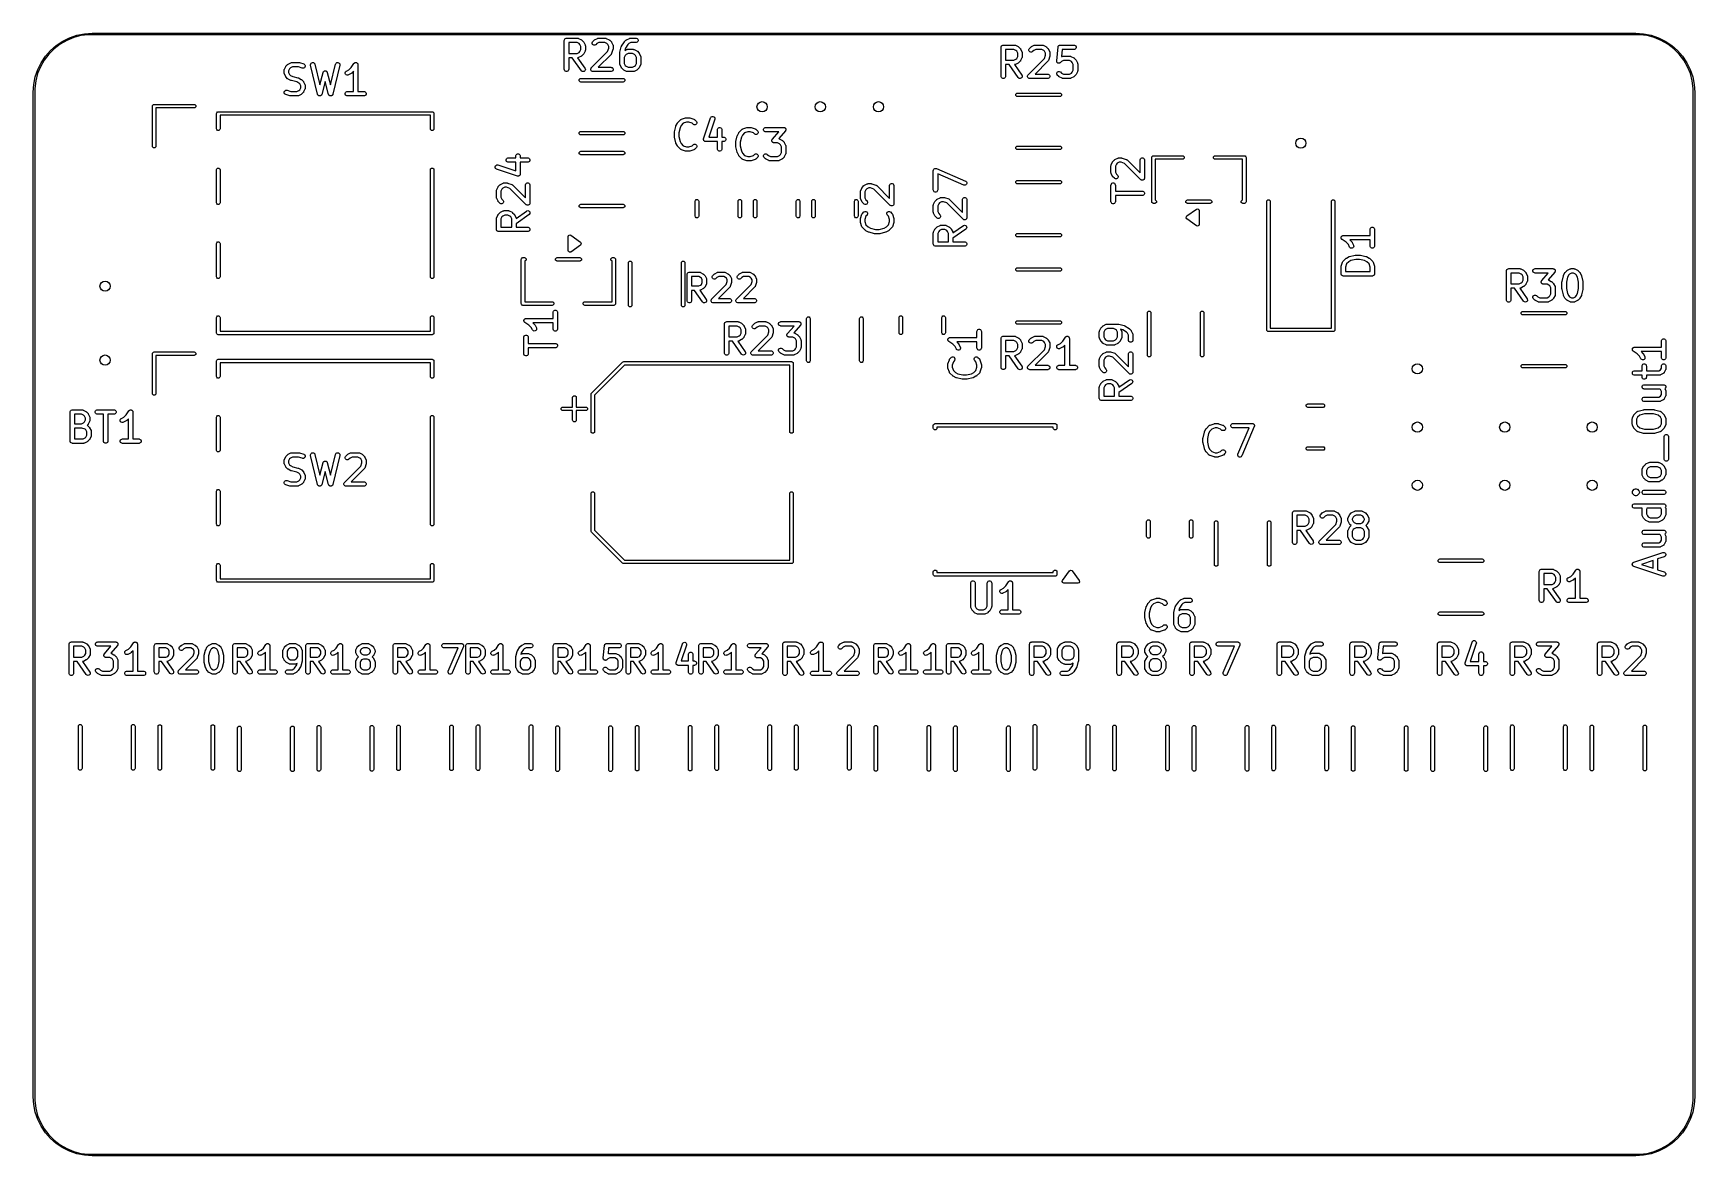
# Model space of a CAD drawing. Header units: millimetres. Extents: x 113.4 to 170.4, y -113 to -74.5.
import ezdxf

# ---------------------------------------------------------------- set-up
doc = ezdxf.new("R2010")
doc.units = ezdxf.units.MM
doc.layers.add('F.Silkscreen', color=41, linetype='CONTINUOUS', true_color=0xf2eda1)

msp = doc.modelspace()

# ---------------------------------------------------------------- linework, layer by layer
at = {"layer": 'F.Silkscreen', "linetype": 'CONTINUOUS'}
for p, q in [((114.524605, -74.724875), (114.300394, -74.854323)), ((114.3875, -74.746298), (114.625066, -74.629144)), ((114.763795, -74.6258), (114.524605, -74.724875)), ((114.625066, -74.629144), (114.875891, -74.544)), ((115.01387, -74.558792), (114.763795, -74.6258)), ((114.875891, -74.544), (115.135684, -74.492324)), ((115.270552, -74.525), (115.01387, -74.558792)), ((115.135684, -74.492324), (115.4, -74.475)), ((115.4, -74.525), (115.270552, -74.525)), ((115.4, -74.475), (168.4, -74.475)), ((168.4, -74.525), (115.4, -74.525)), ((131.610714, -74.720075), (131.612155, -74.705443)), ((131.610714, -75.720075), (131.610714, -74.720075)), ((131.612155, -74.705443), (131.623354, -74.678407)), ((131.623354, -74.678407), (131.644046, -74.657715)), ((131.644046, -74.657715), (131.671082, -74.646516)), ((131.671082, -74.646516), (131.685714, -74.645075)), ((131.685714, -74.645075), (132.066666, -74.645075)), ((132.066666, -74.645075), (132.081298, -74.646516)), ((132.081298, -74.646516), (132.083787, -74.647547)), ((132.083787, -74.647547), (132.086475, -74.647738)), ((132.086475, -74.647738), (132.100207, -74.652993)), ((132.100207, -74.652993), (132.195445, -74.700612)), ((132.195445, -74.700612), (132.201744, -74.704576)), ((132.201744, -74.704576), (132.203572, -74.705334)), ((132.203572, -74.705334), (132.205628, -74.707022)), ((132.205628, -74.707022), (132.207888, -74.708444)), ((132.207888, -74.708444), (132.209187, -74.709942)), ((132.209187, -74.709942), (132.214937, -74.714661)), ((132.214937, -74.714661), (132.262556, -74.76228)), ((132.585062, -74.76228), (132.632681, -74.714661)), ((132.632681, -74.714661), (132.63843, -74.709942)), ((132.63843, -74.709942), (132.63973, -74.708444)), ((132.63973, -74.708444), (132.641989, -74.707022)), ((132.641989, -74.707022), (132.644046, -74.705334)), ((132.644046, -74.705334), (132.645873, -74.704576)), ((132.645873, -74.704576), (132.652173, -74.700612)), ((132.652173, -74.700612), (132.747411, -74.652993)), ((132.747411, -74.652993), (132.761142, -74.647738)), ((132.761142, -74.647738), (132.763831, -74.647546)), ((132.763831, -74.647546), (132.76632, -74.646516)), ((132.76632, -74.646516), (132.780952, -74.645075)), ((132.780952, -74.645075), (133.019047, -74.645075)), ((133.019047, -74.645075), (133.033679, -74.646516)), ((133.033679, -74.646516), (133.036168, -74.647547)), ((133.036168, -74.647547), (133.038856, -74.647738)), ((133.038856, -74.647738), (133.052588, -74.652993)), ((133.052588, -74.652993), (133.147826, -74.700612)), ((133.147826, -74.700612), (133.154125, -74.704576)), ((133.154125, -74.704576), (133.155953, -74.705334)), ((133.155953, -74.705334), (133.158009, -74.707022)), ((133.158009, -74.707022), (133.160269, -74.708444)), ((133.160269, -74.708444), (133.161568, -74.709942)), ((133.161568, -74.709942), (133.167318, -74.714661)), ((133.167318, -74.714661), (133.214937, -74.76228)), ((133.6803, -74.76228), (133.727919, -74.714661)), ((133.727919, -74.714661), (133.733668, -74.709942)), ((133.733668, -74.709942), (133.734968, -74.708444)), ((133.734968, -74.708444), (133.737227, -74.707022)), ((133.737227, -74.707022), (133.739284, -74.705334)), ((133.739284, -74.705334), (133.741111, -74.704576)), ((133.741111, -74.704576), (133.747411, -74.700612)), ((133.747411, -74.700612), (133.842649, -74.652993)), ((133.842649, -74.652993), (133.85638, -74.647738)), ((133.85638, -74.647738), (133.859069, -74.647546)), ((133.859069, -74.647546), (133.861558, -74.646516)), ((133.861558, -74.646516), (133.87619, -74.645075)), ((133.87619, -74.645075), (134.066666, -74.645075)), ((134.066666, -74.645075), (134.081298, -74.646516)), ((134.081298, -74.646516), (134.108334, -74.657715)), ((134.108334, -74.657715), (134.129026, -74.678407)), ((134.129026, -74.678407), (134.140225, -74.705443)), ((134.140225, -74.734707), (134.129026, -74.761743)), ((134.140225, -74.705443), (134.140225, -74.734707)), ((168.4, -74.475), (168.664316, -74.492324)), ((168.529448, -74.525), (168.4, -74.525)), ((168.78613, -74.558792), (168.529448, -74.525)), ((168.664316, -74.492324), (168.924109, -74.544)), ((169.036205, -74.6258), (168.78613, -74.558792)), ((168.924109, -74.544), (169.174934, -74.629144)), ((169.275395, -74.724875), (169.036205, -74.6258)), ((169.174934, -74.629144), (169.4125, -74.746298)), ((169.499606, -74.854323), (169.275395, -74.724875)), ((113.646298, -75.4875), (113.793459, -75.267258)), ((113.91193, -75.194997), (113.754323, -75.400394)), ((113.793459, -75.267258), (113.968108, -75.068108)), ((114.094997, -75.01193), (113.91193, -75.194997)), ((113.968108, -75.068108), (114.167258, -74.893459)), ((114.300394, -74.854323), (114.094997, -75.01193)), ((114.167258, -74.893459), (114.3875, -74.746298)), ((132.048961, -74.795075), (131.760714, -74.795075)), ((131.760714, -74.795075), (131.760714, -75.168884)), ((131.760714, -75.168884), (132.048961, -75.168884)), ((132.117477, -74.829333), (132.048961, -74.795075)), ((132.048961, -75.168884), (132.117477, -75.134626)), ((132.195445, -75.263347), (132.100207, -75.310966)), ((132.147884, -74.85974), (132.117477, -74.829333)), ((132.117477, -75.134626), (132.147884, -75.104219)), ((132.182142, -74.928256), (132.147884, -74.85974)), ((132.147884, -75.104219), (132.182142, -75.035703)), ((132.182142, -75.035703), (132.182142, -74.928256)), ((132.201744, -75.259382), (132.195445, -75.263347)), ((132.203572, -75.258625), (132.201744, -75.259382)), ((132.205628, -75.256936), (132.203572, -75.258625)), ((132.207888, -75.255515), (132.205628, -75.256936)), ((132.209187, -75.254016), (132.207888, -75.255515)), ((132.214937, -75.249298), (132.209187, -75.254016)), ((132.262556, -75.201679), (132.214937, -75.249298)), ((132.262556, -74.76228), (132.267274, -74.768029)), ((132.267274, -75.195929), (132.262556, -75.201679)), ((132.267274, -74.768029), (132.268773, -74.769329)), ((132.268773, -75.19463), (132.267274, -75.195929)), ((132.268773, -74.769329), (132.270194, -74.771588)), ((132.270194, -75.19237), (132.268773, -75.19463)), ((132.270194, -74.771588), (132.271883, -74.773645)), ((132.271883, -75.190314), (132.270194, -75.19237)), ((132.271883, -74.773645), (132.27264, -74.775472)), ((132.27264, -75.188486), (132.271883, -75.190314)), ((132.27264, -74.775472), (132.276605, -74.781772)), ((132.276605, -75.182187), (132.27264, -75.188486)), ((132.276605, -74.781772), (132.324224, -74.87701)), ((132.324224, -75.086949), (132.276605, -75.182187)), ((132.324224, -74.87701), (132.329479, -74.890741)), ((132.329479, -75.073218), (132.324224, -75.086949)), ((132.329479, -74.890741), (132.32967, -74.89343)), ((132.32967, -75.070528), (132.329479, -75.073218)), ((132.32967, -74.89343), (132.330701, -74.895919)), ((132.330701, -75.06804), (132.32967, -75.070528)), ((132.330701, -74.895919), (132.332142, -74.910551)), ((132.332142, -75.053408), (132.330701, -75.06804)), ((132.332142, -74.910551), (132.332142, -75.053408)), ((132.537443, -75.667042), (133.096351, -75.108132)), ((132.564536, -74.800682), (132.575735, -74.773645)), ((132.564536, -74.829944), (132.564536, -74.800682)), ((132.575735, -74.856981), (132.564536, -74.829944)), ((132.575735, -74.773645), (132.585062, -74.76228)), ((132.596427, -74.877673), (132.575735, -74.856981)), ((132.623464, -74.888872), (132.596427, -74.877673)), ((132.652726, -74.888872), (132.623464, -74.888872)), ((132.679763, -74.877673), (132.652726, -74.888872)), ((132.691128, -74.868346), (132.679763, -74.877673)), ((132.730141, -74.829333), (132.691128, -74.868346)), ((132.798657, -74.795075), (132.730141, -74.829333)), ((133.214937, -75.201679), (132.771542, -75.645075)), ((133.001342, -74.795075), (132.798657, -74.795075)), ((133.069858, -74.829333), (133.001342, -74.795075)), ((133.100265, -74.85974), (133.069858, -74.829333)), ((133.096351, -75.108132), (133.134523, -74.993619)), ((133.134523, -74.928256), (133.100265, -74.85974)), ((133.134523, -74.993619), (133.134523, -74.928256)), ((133.214937, -74.76228), (133.219655, -74.768029)), ((133.224265, -75.190314), (133.214937, -75.201679)), ((133.219655, -74.768029), (133.221154, -74.769329)), ((133.221154, -74.769329), (133.222575, -74.771588)), ((133.222575, -74.771588), (133.224264, -74.773645)), ((133.224264, -74.773645), (133.225021, -74.775472)), ((133.225296, -75.187823), (133.224265, -75.190314)), ((133.225021, -74.775472), (133.228986, -74.781772)), ((133.227061, -75.185789), (133.225296, -75.187823)), ((133.233055, -75.172363), (133.227061, -75.185789)), ((133.228986, -74.781772), (133.276605, -74.87701)), ((133.280674, -75.029507), (133.233055, -75.172363)), ((133.276605, -74.87701), (133.28186, -74.890741)), ((133.282323, -75.022251), (133.280674, -75.029507)), ((133.28186, -74.890741), (133.282051, -74.89343)), ((133.282051, -74.89343), (133.283082, -74.895919)), ((133.283082, -75.020421), (133.282323, -75.022251)), ((133.283082, -74.895919), (133.284523, -74.910551)), ((133.283343, -75.017767), (133.283082, -75.020421)), ((133.283934, -75.01517), (133.283343, -75.017767)), ((133.284523, -75.005789), (133.283793, -75.013195)), ((133.283793, -75.013195), (133.283934, -75.01517)), ((133.284523, -74.910551), (133.284523, -75.005789)), ((133.515476, -75.148646), (133.515727, -75.146092)), ((133.515476, -75.529598), (133.515476, -75.148646)), ((133.515565, -75.145), (133.516374, -75.139526)), ((133.515727, -75.146092), (133.515565, -75.145)), ((133.516374, -75.139526), (133.516917, -75.134014)), ((133.516917, -75.134014), (133.517339, -75.132992)), ((133.517339, -75.132992), (133.517715, -75.130456)), ((133.517715, -75.130456), (133.565334, -74.93998)), ((133.565334, -74.93998), (133.568414, -74.931357)), ((133.568414, -74.931357), (133.568774, -74.929541)), ((133.568774, -74.929541), (133.569652, -74.927893)), ((133.569652, -74.927893), (133.570281, -74.926134)), ((133.570281, -74.926134), (133.571384, -74.924645)), ((133.571384, -74.924645), (133.575691, -74.916567)), ((133.575691, -74.916567), (133.670929, -74.77371)), ((133.699734, -75.240692), (133.665476, -75.309208)), ((133.670929, -74.77371), (133.670963, -74.773667)), ((133.670963, -74.773667), (133.670973, -74.773645)), ((133.670973, -74.773645), (133.675461, -74.768176)), ((133.675461, -74.768176), (133.680245, -74.762335)), ((133.680245, -74.762335), (133.680266, -74.76232)), ((133.680266, -74.76232), (133.6803, -74.76228)), ((133.707705, -74.988963), (133.689181, -75.06306)), ((133.689181, -75.06306), (133.747411, -75.033945)), ((133.730141, -75.210285), (133.699734, -75.240692)), ((133.791617, -74.863094), (133.707705, -74.988963)), ((133.798657, -75.176027), (133.730141, -75.210285)), ((133.747411, -75.033945), (133.761142, -75.02869)), ((133.761142, -75.02869), (133.763831, -75.028498)), ((133.763831, -75.028498), (133.76632, -75.027468)), ((133.76632, -75.027468), (133.780952, -75.026027)), ((133.780952, -75.026027), (133.971428, -75.026027)), ((133.825379, -74.829333), (133.791617, -74.863094)), ((133.953723, -75.176027), (133.798657, -75.176027)), ((133.893895, -74.795075), (133.825379, -74.829333)), ((134.066666, -74.795075), (133.893895, -74.795075)), ((134.022239, -75.210285), (133.953723, -75.176027)), ((133.971428, -75.026027), (133.98606, -75.027468)), ((133.98606, -75.027468), (133.988549, -75.028499)), ((133.988549, -75.028499), (133.991237, -75.02869)), ((133.991237, -75.02869), (134.004969, -75.033945)), ((134.004969, -75.033945), (134.100207, -75.081564)), ((134.052646, -75.240692), (134.022239, -75.210285)), ((134.086904, -75.309208), (134.052646, -75.240692)), ((134.081298, -74.793634), (134.066666, -74.795075)), ((134.108334, -74.782435), (134.081298, -74.793634)), ((134.100207, -75.081564), (134.106506, -75.085528)), ((134.106506, -75.085528), (134.108334, -75.086286)), ((134.129026, -74.761743), (134.108334, -74.782435)), ((134.108334, -75.086286), (134.11039, -75.087974)), ((134.11039, -75.087974), (134.11265, -75.089396)), ((134.11265, -75.089396), (134.113949, -75.090894)), ((134.113949, -75.090894), (134.119699, -75.095613)), ((134.119699, -75.095613), (134.167318, -75.143232)), ((134.167318, -75.143232), (134.172036, -75.148981)), ((134.172036, -75.148981), (134.173535, -75.150281)), ((134.173535, -75.150281), (134.174956, -75.15254)), ((134.174956, -75.15254), (134.176645, -75.154597)), ((134.176645, -75.154597), (134.177402, -75.156424)), ((134.177402, -75.156424), (134.181367, -75.162724)), ((134.181367, -75.162724), (134.228986, -75.257962)), ((134.228986, -75.257962), (134.234241, -75.271693)), ((134.234241, -75.271693), (134.234432, -75.274382)), ((134.234432, -75.274382), (134.235463, -75.276871)), ((134.235463, -75.276871), (134.236904, -75.291503)), ((134.236904, -75.291503), (134.236904, -75.529598)), ((146.610714, -74.954819), (146.612155, -74.940187)), ((146.610714, -75.954819), (146.610714, -74.954819)), ((146.612155, -74.940187), (146.623354, -74.913151)), ((146.623354, -74.913151), (146.644046, -74.892459)), ((146.644046, -74.892459), (146.671082, -74.88126)), ((146.671082, -74.88126), (146.685714, -74.879819)), ((146.685714, -74.879819), (147.066666, -74.879819)), ((147.048961, -75.029819), (146.760714, -75.029819)), ((146.760714, -75.029819), (146.760714, -75.403628)), ((147.117477, -75.064077), (147.048961, -75.029819)), ((147.066666, -74.879819), (147.081298, -74.88126)), ((147.081298, -74.88126), (147.083787, -74.882291)), ((147.083787, -74.882291), (147.086475, -74.882482)), ((147.086475, -74.882482), (147.100207, -74.887737)), ((147.100207, -74.887737), (147.195445, -74.935356)), ((147.147884, -75.094484), (147.117477, -75.064077)), ((147.182142, -75.163), (147.147884, -75.094484)), ((147.147884, -75.338963), (147.182142, -75.270447)), ((147.182142, -75.270447), (147.182142, -75.163)), ((147.195445, -74.935356), (147.201744, -74.93932)), ((147.201744, -74.93932), (147.203572, -74.940078)), ((147.203572, -74.940078), (147.205628, -74.941766)), ((147.205628, -74.941766), (147.207888, -74.943188)), ((147.207888, -74.943188), (147.209187, -74.944686)), ((147.209187, -74.944686), (147.214937, -74.949405)), ((147.214937, -74.949405), (147.262556, -74.997024)), ((147.262556, -74.997024), (147.267274, -75.002773)), ((147.267274, -75.002773), (147.268773, -75.004073)), ((147.268773, -75.004073), (147.270194, -75.006332)), ((147.270194, -75.006332), (147.271883, -75.008389)), ((147.271883, -75.008389), (147.27264, -75.010216)), ((147.27264, -75.010216), (147.276605, -75.016516)), ((147.276605, -75.016516), (147.324224, -75.111754)), ((147.324224, -75.111754), (147.329479, -75.125485)), ((147.329479, -75.125485), (147.32967, -75.128174)), ((147.32967, -75.305272), (147.329479, -75.307962)), ((147.32967, -75.128174), (147.330701, -75.130663)), ((147.330701, -75.302784), (147.32967, -75.305272)), ((147.330701, -75.130663), (147.332142, -75.145295)), ((147.332142, -75.288152), (147.330701, -75.302784)), ((147.332142, -75.145295), (147.332142, -75.288152)), ((147.564536, -75.035426), (147.575735, -75.008389)), ((147.564536, -75.064688), (147.564536, -75.035426)), ((147.575735, -75.091725), (147.564536, -75.064688)), ((147.575735, -75.008389), (147.585062, -74.997024)), ((147.596427, -75.112417), (147.575735, -75.091725)), ((147.585062, -74.997024), (147.632681, -74.949405)), ((147.623464, -75.123616), (147.596427, -75.112417)), ((147.652726, -75.123616), (147.623464, -75.123616)), ((147.632681, -74.949405), (147.63843, -74.944686)), ((147.63843, -74.944686), (147.63973, -74.943188)), ((147.63973, -74.943188), (147.641989, -74.941766)), ((147.641989, -74.941766), (147.644046, -74.940078)), ((147.644046, -74.940078), (147.645873, -74.93932)), ((147.645873, -74.93932), (147.652173, -74.935356)), ((147.652173, -74.935356), (147.747411, -74.887737)), ((147.679763, -75.112417), (147.652726, -75.123616)), ((147.691128, -75.10309), (147.679763, -75.112417)), ((147.730141, -75.064077), (147.691128, -75.10309)), ((147.798657, -75.029819), (147.730141, -75.064077)), ((147.747411, -74.887737), (147.761142, -74.882482)), ((147.761142, -74.882482), (147.763831, -74.88229)), ((147.763831, -74.88229), (147.76632, -74.88126)), ((147.76632, -74.88126), (147.780952, -74.879819)), ((147.780952, -74.879819), (148.019047, -74.879819)), ((148.001342, -75.029819), (147.798657, -75.029819)), ((148.069858, -75.064077), (148.001342, -75.029819)), ((148.019047, -74.879819), (148.033679, -74.88126)), ((148.033679, -74.88126), (148.036168, -74.882291)), ((148.036168, -74.882291), (148.038856, -74.882482)), ((148.038856, -74.882482), (148.052588, -74.887737)), ((148.052588, -74.887737), (148.147826, -74.935356)), ((148.100265, -75.094484), (148.069858, -75.064077)), ((148.096351, -75.342876), (148.134523, -75.228363)), ((148.134523, -75.163), (148.100265, -75.094484)), ((148.134523, -75.228363), (148.134523, -75.163)), ((148.147826, -74.935356), (148.154125, -74.93932)), ((148.154125, -74.93932), (148.155953, -74.940078)), ((148.155953, -74.940078), (148.158009, -74.941766)), ((148.158009, -74.941766), (148.160269, -74.943188)), ((148.160269, -74.943188), (148.161568, -74.944686)), ((148.161568, -74.944686), (148.167318, -74.949405)), ((148.167318, -74.949405), (148.214937, -74.997024)), ((148.214937, -74.997024), (148.219655, -75.002773)), ((148.219655, -75.002773), (148.221154, -75.004073)), ((148.221154, -75.004073), (148.222575, -75.006332)), ((148.222575, -75.006332), (148.224264, -75.008389)), ((148.224264, -75.008389), (148.225021, -75.010216)), ((148.225021, -75.010216), (148.228986, -75.016516)), ((148.228986, -75.016516), (148.276605, -75.111754)), ((148.280674, -75.264251), (148.233055, -75.407107)), ((148.276605, -75.111754), (148.28186, -75.125485)), ((148.282323, -75.256995), (148.280674, -75.264251)), ((148.28186, -75.125485), (148.282051, -75.128174)), ((148.282051, -75.128174), (148.283082, -75.130663)), ((148.283082, -75.255165), (148.282323, -75.256995)), ((148.283082, -75.130663), (148.284523, -75.145295)), ((148.283343, -75.252511), (148.283082, -75.255165)), ((148.283934, -75.249914), (148.283343, -75.252511)), ((148.284523, -75.240533), (148.283793, -75.247939)), ((148.283793, -75.247939), (148.283934, -75.249914)), ((148.284523, -75.145295), (148.284523, -75.240533)), ((148.515848, -75.423546), (148.563467, -74.947356)), ((148.563467, -74.947356), (148.564536, -74.942023)), ((148.564536, -74.940187), (148.565249, -74.938464)), ((148.564536, -74.942023), (148.564536, -74.940187)), ((148.565249, -74.938464), (148.566357, -74.93294)), ((148.566357, -74.93294), (148.571539, -74.92328)), ((148.571539, -74.92328), (148.575735, -74.913151)), ((148.575735, -74.913151), (148.578406, -74.910479)), ((148.578406, -74.910479), (148.580191, -74.907153)), ((148.580191, -74.907153), (148.588673, -74.900212)), ((148.588673, -74.900212), (148.596427, -74.892459)), ((148.596427, -74.892459), (148.599915, -74.891013)), ((148.599915, -74.891013), (148.602839, -74.888622)), ((148.602839, -74.888622), (148.613336, -74.885454)), ((148.613336, -74.885454), (148.623463, -74.88126)), ((148.623463, -74.88126), (148.629068, -74.880707)), ((148.629068, -74.880707), (148.630855, -74.880169)), ((148.630855, -74.880169), (148.632683, -74.880351)), ((148.632683, -74.880351), (148.638095, -74.879819)), ((148.638095, -74.879819), (149.114285, -74.879819)), ((148.705969, -75.029819), (148.68115, -75.278009)), ((148.68115, -75.278009), (148.699792, -75.268689)), ((148.699792, -75.268689), (148.713523, -75.263434)), ((149.114285, -75.029819), (148.705969, -75.029819)), ((148.713523, -75.263434), (148.716212, -75.263242)), ((148.716212, -75.263242), (148.718701, -75.262212)), ((148.718701, -75.262212), (148.733333, -75.260771)), ((148.733333, -75.260771), (148.971428, -75.260771)), ((148.971428, -75.260771), (148.98606, -75.262212)), ((148.98606, -75.262212), (148.988549, -75.263243)), ((148.988549, -75.263243), (148.991237, -75.263434)), ((148.991237, -75.263434), (149.004969, -75.268689)), ((149.004969, -75.268689), (149.100207, -75.316308)), ((149.114285, -74.879819), (149.128917, -74.88126)), ((149.128917, -75.028378), (149.114285, -75.029819)), ((149.128917, -74.88126), (149.155953, -74.892459)), ((149.155953, -75.017179), (149.128917, -75.028378)), ((149.155953, -74.892459), (149.176645, -74.913151)), ((149.176645, -74.996487), (149.155953, -75.017179)), ((149.176645, -74.913151), (149.187844, -74.940187)), ((149.187844, -74.969451), (149.176645, -74.996487)), ((149.187844, -74.940187), (149.187844, -74.969451)), ((169.4125, -74.746298), (169.632742, -74.893459)), ((169.705003, -75.01193), (169.499606, -74.854323)), ((169.632742, -74.893459), (169.831892, -75.068108)), ((169.88807, -75.194997), (169.705003, -75.01193)), ((169.831892, -75.068108), (170.006541, -75.267258)), ((170.045677, -75.400394), (169.88807, -75.194997)), ((170.006541, -75.267258), (170.153702, -75.4875)), ((113.444, -75.975891), (113.529144, -75.725066)), ((113.5258, -75.863795), (113.458792, -76.11387)), ((113.624875, -75.624605), (113.5258, -75.863795)), ((113.529144, -75.725066), (113.646298, -75.4875)), ((113.754323, -75.400394), (113.624875, -75.624605)), ((121.991667, -75.745295), (121.993108, -75.730663)), ((121.991667, -75.840533), (121.991667, -75.745295)), ((121.993108, -75.855165), (121.991667, -75.840533)), ((121.993108, -75.730663), (121.994139, -75.728173)), ((121.994139, -75.857654), (121.993108, -75.855165)), ((121.994139, -75.728173), (121.99433, -75.725486)), ((121.99433, -75.860342), (121.994139, -75.857654)), ((121.99433, -75.725486), (121.999585, -75.711754)), ((121.999585, -75.874074), (121.99433, -75.860342)), ((121.999585, -75.711754), (122.047204, -75.616516)), ((122.047204, -75.969312), (121.999585, -75.874074)), ((122.047204, -75.616516), (122.051168, -75.610216)), ((122.051168, -75.610216), (122.051926, -75.608389)), ((122.051926, -75.608389), (122.053614, -75.606332)), ((122.053614, -75.606332), (122.055036, -75.604073)), ((122.055036, -75.604073), (122.056534, -75.602773)), ((122.056534, -75.602773), (122.061253, -75.597024)), ((122.061253, -75.597024), (122.108872, -75.549405)), ((122.108872, -75.549405), (122.114621, -75.544686)), ((122.114621, -75.544686), (122.115921, -75.543188)), ((122.115921, -75.543188), (122.11818, -75.541766)), ((122.11818, -75.541766), (122.120237, -75.540078)), ((122.120237, -75.540078), (122.122064, -75.53932)), ((122.122064, -75.53932), (122.128364, -75.535356)), ((122.128364, -75.535356), (122.223602, -75.487737)), ((122.175925, -75.694484), (122.141667, -75.763)), ((122.141667, -75.763), (122.141667, -75.822828)), ((122.141667, -75.822828), (122.175925, -75.891344)), ((122.206332, -75.664077), (122.175925, -75.694484)), ((122.274848, -75.629819), (122.206332, -75.664077)), ((122.223602, -75.487737), (122.237333, -75.482482)), ((122.237333, -75.482482), (122.240022, -75.48229)), ((122.240022, -75.48229), (122.242511, -75.48126)), ((122.242511, -75.48126), (122.257143, -75.479819)), ((122.257143, -75.479819), (122.495238, -75.479819)), ((122.483068, -75.629819), (122.274848, -75.629819)), ((122.614377, -75.673589), (122.483068, -75.629819)), ((122.495238, -75.479819), (122.502643, -75.480548)), ((122.502643, -75.480548), (122.504618, -75.480408)), ((122.504618, -75.480408), (122.507215, -75.480998)), ((122.507215, -75.480998), (122.50987, -75.48126)), ((122.50987, -75.48126), (122.511701, -75.482018)), ((122.511701, -75.482018), (122.518955, -75.483668)), ((122.518955, -75.483668), (122.661812, -75.531287)), ((122.628714, -75.676849), (122.614377, -75.673589)), ((122.657904, -75.674774), (122.628714, -75.676849)), ((122.684078, -75.661688), (122.657904, -75.674774)), ((122.661812, -75.531287), (122.675237, -75.537281)), ((122.675237, -75.537281), (122.697344, -75.556455)), ((122.703252, -75.63958), (122.684078, -75.661688)), ((122.697344, -75.556455), (122.710431, -75.582628)), ((122.712506, -75.611818), (122.703252, -75.63958)), ((122.710431, -75.582628), (122.712506, -75.611818)), ((122.896481, -75.557623), (122.901114, -75.528728)), ((122.898469, -75.572191), (122.896481, -75.557623)), ((123.136564, -76.572191), (122.898469, -75.572191)), ((122.901114, -75.528728), (122.91645, -75.503806)), ((122.91645, -75.503806), (122.940157, -75.486649)), ((122.940157, -75.486649), (122.968625, -75.479871)), ((122.968625, -75.479871), (122.99752, -75.484504)), ((122.99752, -75.484504), (123.022442, -75.49984)), ((123.022442, -75.49984), (123.039599, -75.523547)), ((123.039599, -75.523547), (123.044389, -75.537447)), ((123.044389, -75.537447), (123.21364, -76.248303)), ((123.21364, -76.248303), (123.327532, -75.821208)), ((123.327532, -75.821208), (123.328817, -75.817779)), ((123.328817, -75.817779), (123.329009, -75.81634)), ((123.329009, -75.81634), (123.329998, -75.81463)), ((123.329998, -75.81463), (123.332695, -75.807441)), ((123.332695, -75.807441), (123.338712, -75.79958)), ((123.338712, -75.79958), (123.343671, -75.791015)), ((123.343671, -75.791015), (123.347528, -75.788062)), ((123.347528, -75.788062), (123.350482, -75.784204)), ((123.350482, -75.784204), (123.359049, -75.779243)), ((123.359049, -75.779243), (123.366909, -75.773228)), ((123.366909, -75.773228), (123.371601, -75.771976)), ((123.371601, -75.771976), (123.375807, -75.769542)), ((123.375807, -75.769542), (123.385624, -75.768237)), ((123.385624, -75.768237), (123.395185, -75.765688)), ((123.395185, -75.765688), (123.399997, -75.766327)), ((123.399997, -75.766327), (123.404816, -75.765687)), ((123.404816, -75.765687), (123.414386, -75.768239)), ((123.414386, -75.768239), (123.424193, -75.769542)), ((123.424193, -75.769542), (123.428394, -75.771974)), ((123.428394, -75.771974), (123.433091, -75.773227)), ((123.433091, -75.773227), (123.440953, -75.779245)), ((123.440953, -75.779245), (123.449518, -75.784204)), ((123.449518, -75.784204), (123.45247, -75.788061)), ((123.45247, -75.788061), (123.456329, -75.791015)), ((123.456329, -75.791015), (123.46129, -75.799583)), ((123.46129, -75.799583), (123.467305, -75.807442)), ((123.467305, -75.807442), (123.469999, -75.814626)), ((123.469999, -75.814626), (123.470991, -75.816339)), ((123.470991, -75.816339), (123.471182, -75.81778)), ((123.471182, -75.81778), (123.472468, -75.821208)), ((123.472468, -75.821208), (123.586359, -76.248303)), ((123.586359, -76.248303), (123.755612, -75.537448)), ((123.901532, -75.572191), (123.663436, -76.572191)), ((123.755612, -75.537448), (123.760402, -75.523547)), ((123.760402, -75.523547), (123.777559, -75.49984)), ((123.777559, -75.49984), (123.802481, -75.484504)), ((123.802481, -75.484504), (123.831376, -75.479871)), ((123.831376, -75.479871), (123.859844, -75.48665)), ((123.859844, -75.48665), (123.883551, -75.503806)), ((123.883551, -75.503806), (123.898887, -75.528728)), ((123.898887, -75.528728), (123.90352, -75.557623)), ((123.90352, -75.557623), (123.901532, -75.572191)), ((124.087494, -75.831152), (124.096748, -75.803391)), ((124.089568, -75.860342), (124.087494, -75.831152)), ((124.102655, -75.886517), (124.089568, -75.860342)), ((124.096748, -75.803391), (124.115921, -75.781283)), ((124.115921, -75.781283), (124.128364, -75.773451)), ((124.128364, -75.773451), (124.212716, -75.731275)), ((124.290684, -75.859996), (124.195446, -75.907615)), ((124.212716, -75.731275), (124.294095, -75.649896)), ((124.296983, -75.856031), (124.290684, -75.859996)), ((124.294095, -75.649896), (124.385215, -75.513216)), ((124.298811, -75.855274), (124.296983, -75.856031)), ((124.300867, -75.853585), (124.298811, -75.855274)), ((124.303127, -75.852164), (124.300867, -75.853585)), ((124.304426, -75.850665), (124.303127, -75.852164)), ((124.310176, -75.845947), (124.304426, -75.850665)), ((124.372619, -75.783504), (124.310176, -75.845947)), ((124.372619, -76.479819), (124.372619, -75.783504)), ((124.385215, -75.513216), (124.385249, -75.513173)), ((124.385249, -75.513173), (124.385259, -75.513151)), ((124.385259, -75.513151), (124.38531, -75.513099)), ((124.38531, -75.513099), (124.394531, -75.501841)), ((124.394531, -75.501841), (124.4007, -75.497709)), ((124.4007, -75.497709), (124.405951, -75.492459)), ((124.405951, -75.492459), (124.41274, -75.489646)), ((124.41274, -75.489646), (124.418846, -75.485558)), ((124.418846, -75.485558), (124.426126, -75.484101)), ((124.426126, -75.484101), (124.432987, -75.48126)), ((124.432987, -75.48126), (124.440335, -75.48126)), ((124.440335, -75.48126), (124.44754, -75.479819)), ((124.44754, -75.479819), (124.454824, -75.48126)), ((124.454824, -75.48126), (124.462251, -75.48126)), ((124.462251, -75.48126), (124.469039, -75.484072)), ((124.469039, -75.484072), (124.476248, -75.485498)), ((124.476248, -75.485498), (124.482427, -75.489617)), ((124.482427, -75.489617), (124.489287, -75.492459)), ((124.489287, -75.492459), (124.49448, -75.497652)), ((124.49448, -75.497652), (124.500597, -75.50173)), ((124.500597, -75.50173), (124.50473, -75.507902)), ((124.50473, -75.507902), (124.509979, -75.513151)), ((124.509979, -75.513151), (124.51279, -75.519938)), ((124.51279, -75.519938), (124.51688, -75.526045)), ((124.51688, -75.526045), (124.518336, -75.533326)), ((124.518336, -75.533326), (124.521178, -75.540187)), ((124.521178, -75.540187), (124.522603, -75.554663)), ((124.522603, -75.554663), (124.522619, -75.55474)), ((124.522619, -75.55474), (124.522613, -75.554766)), ((124.522613, -75.554766), (124.522619, -75.554819)), ((124.522619, -75.554819), (124.522619, -76.479819)), ((131.612155, -75.734707), (131.610714, -75.720075)), ((131.623354, -75.761743), (131.612155, -75.734707)), ((131.644046, -75.782435), (131.623354, -75.761743)), ((131.671082, -75.793634), (131.644046, -75.782435)), ((131.700346, -75.793634), (131.671082, -75.793634)), ((131.727382, -75.782435), (131.700346, -75.793634)), ((131.748074, -75.761743), (131.727382, -75.782435)), ((131.759273, -75.734707), (131.748074, -75.761743)), ((131.760714, -75.720075), (131.759273, -75.734707)), ((131.88476, -75.318884), (131.760714, -75.318884)), ((131.760714, -75.318884), (131.760714, -75.720075)), ((132.1957, -75.763085), (131.88476, -75.318884)), ((132.081298, -75.317443), (132.067781, -75.318774)), ((132.067781, -75.318774), (132.318585, -75.677066)), ((132.083787, -75.316411), (132.081298, -75.317443)), ((132.086475, -75.316221), (132.083787, -75.316411)), ((132.100207, -75.310966), (132.086475, -75.316221)), ((132.205271, -75.774245), (132.1957, -75.763085)), ((132.22995, -75.789972), (132.205271, -75.774245)), ((132.258767, -75.795058), (132.22995, -75.789972)), ((132.287338, -75.788728), (132.258767, -75.795058)), ((132.311312, -75.771946), (132.287338, -75.788728)), ((132.327039, -75.747268), (132.311312, -75.771946)), ((132.318585, -75.677066), (132.325795, -75.689879)), ((132.325795, -75.689879), (132.332124, -75.71845)), ((132.332124, -75.71845), (132.327039, -75.747268)), ((132.516917, -75.705443), (132.528116, -75.678407)), ((132.516917, -75.734707), (132.516917, -75.705443)), ((132.528116, -75.761743), (132.516917, -75.734707)), ((132.528116, -75.678407), (132.537443, -75.667042)), ((132.548808, -75.782435), (132.528116, -75.761743)), ((132.575844, -75.793634), (132.548808, -75.782435)), ((132.590476, -75.795075), (132.575844, -75.793634)), ((133.209523, -75.795075), (132.590476, -75.795075)), ((132.771542, -75.645075), (133.209523, -75.645075)), ((133.209523, -75.645075), (133.224155, -75.646516)), ((133.224155, -75.793634), (133.209523, -75.795075)), ((133.224155, -75.646516), (133.251191, -75.657715)), ((133.251191, -75.782435), (133.224155, -75.793634)), ((133.251191, -75.657715), (133.271883, -75.678407)), ((133.271883, -75.761743), (133.251191, -75.782435)), ((133.271883, -75.678407), (133.283082, -75.705443)), ((133.283082, -75.734707), (133.271883, -75.761743)), ((133.283082, -75.705443), (133.283082, -75.734707)), ((133.516917, -75.54423), (133.515476, -75.529598)), ((133.517948, -75.546719), (133.516917, -75.54423)), ((133.518139, -75.549407), (133.517948, -75.546719)), ((133.523394, -75.563139), (133.518139, -75.549407)), ((133.571013, -75.658377), (133.523394, -75.563139)), ((133.574976, -75.664673), (133.571013, -75.658377)), ((133.575734, -75.666503), (133.574976, -75.664673)), ((133.577423, -75.668561), (133.575734, -75.666503)), ((133.578845, -75.67082), (133.577423, -75.668561)), ((133.580343, -75.672119), (133.578845, -75.67082)), ((133.585061, -75.677868), (133.580343, -75.672119)), ((133.63268, -75.725488), (133.585061, -75.677868)), ((133.638429, -75.730206), (133.63268, -75.725488)), ((133.63973, -75.731706), (133.638429, -75.730206)), ((133.641989, -75.733128), (133.63973, -75.731706)), ((133.644046, -75.734816), (133.641989, -75.733128)), ((133.645873, -75.735573), (133.644046, -75.734816)), ((133.652173, -75.739538), (133.645873, -75.735573)), ((133.747411, -75.787157), (133.652173, -75.739538)), ((133.665476, -75.309208), (133.665476, -75.511893)), ((133.665476, -75.511893), (133.699734, -75.580409)), ((133.699734, -75.580409), (133.730141, -75.610817)), ((133.730141, -75.610817), (133.798657, -75.645075)), ((133.761142, -75.792412), (133.747411, -75.787157)), ((133.763831, -75.792603), (133.761142, -75.792412)), ((133.76632, -75.793634), (133.763831, -75.792603)), ((133.780952, -75.795075), (133.76632, -75.793634)), ((133.971428, -75.795075), (133.780952, -75.795075)), ((133.798657, -75.645075), (133.953723, -75.645075)), ((133.953723, -75.645075), (134.022238, -75.610817)), ((133.98606, -75.793634), (133.971428, -75.795075)), ((133.988549, -75.792602), (133.98606, -75.793634)), ((133.991237, -75.792412), (133.988549, -75.792602)), ((134.004969, -75.787157), (133.991237, -75.792412)), ((134.100207, -75.739538), (134.004969, -75.787157)), ((134.022238, -75.610817), (134.052645, -75.580409)), ((134.052645, -75.580409), (134.086904, -75.511893)), ((134.086904, -75.511893), (134.086904, -75.309208)), ((134.106506, -75.735573), (134.100207, -75.739538)), ((134.108334, -75.734816), (134.106506, -75.735573)), ((134.11039, -75.733128), (134.108334, -75.734816)), ((134.11265, -75.731706), (134.11039, -75.733128)), ((134.11395, -75.730206), (134.11265, -75.731706)), ((134.1197, -75.725488), (134.11395, -75.730206)), ((134.167318, -75.677869), (134.1197, -75.725488)), ((134.172036, -75.672119), (134.167318, -75.677869)), ((134.173535, -75.67082), (134.172036, -75.672119)), ((134.174956, -75.668561), (134.173535, -75.67082)), ((134.176646, -75.666503), (134.174956, -75.668561)), ((134.177403, -75.664673), (134.176646, -75.666503)), ((134.181367, -75.658377), (134.177403, -75.664673)), ((134.228986, -75.563139), (134.181367, -75.658377)), ((134.234241, -75.549408), (134.228986, -75.563139)), ((134.234432, -75.546718), (134.234241, -75.549408)), ((134.235463, -75.54423), (134.234432, -75.546718)), ((134.236904, -75.529598), (134.235463, -75.54423)), ((146.760714, -75.403628), (147.048961, -75.403628)), ((146.88476, -75.553628), (146.760714, -75.553628)), ((146.760714, -75.553628), (146.760714, -75.954819)), ((147.1957, -75.997829), (146.88476, -75.553628)), ((147.048961, -75.403628), (147.117477, -75.36937)), ((147.081298, -75.552187), (147.067781, -75.553518)), ((147.067781, -75.553518), (147.318585, -75.91181)), ((147.083787, -75.551155), (147.081298, -75.552187)), ((147.086475, -75.550965), (147.083787, -75.551155)), ((147.100207, -75.54571), (147.086475, -75.550965)), ((147.195445, -75.498091), (147.100207, -75.54571)), ((147.117477, -75.36937), (147.147884, -75.338963)), ((147.201744, -75.494126), (147.195445, -75.498091)), ((147.203572, -75.493369), (147.201744, -75.494126)), ((147.205628, -75.49168), (147.203572, -75.493369)), ((147.207888, -75.490259), (147.205628, -75.49168)), ((147.209187, -75.48876), (147.207888, -75.490259)), ((147.214937, -75.484042), (147.209187, -75.48876)), ((147.262556, -75.436423), (147.214937, -75.484042)), ((147.267274, -75.430673), (147.262556, -75.436423)), ((147.268773, -75.429374), (147.267274, -75.430673)), ((147.270194, -75.427114), (147.268773, -75.429374)), ((147.271883, -75.425058), (147.270194, -75.427114)), ((147.27264, -75.42323), (147.271883, -75.425058)), ((147.276605, -75.416931), (147.27264, -75.42323)), ((147.324224, -75.321693), (147.276605, -75.416931)), ((147.329479, -75.307962), (147.324224, -75.321693)), ((147.537443, -75.901786), (148.096351, -75.342876)), ((148.214937, -75.436423), (147.771542, -75.879819)), ((148.224265, -75.425058), (148.214937, -75.436423)), ((148.225296, -75.422567), (148.224265, -75.425058)), ((148.227061, -75.420533), (148.225296, -75.422567)), ((148.233055, -75.407107), (148.227061, -75.420533)), ((148.515826, -75.438249), (148.515848, -75.423546)), ((148.516917, -75.441864), (148.515826, -75.438249)), ((148.516917, -75.44564), (148.516917, -75.441864)), ((148.521111, -75.455765), (148.516917, -75.44564)), ((148.516917, -75.844948), (148.528116, -75.817912)), ((148.516917, -75.874211), (148.516917, -75.844948)), ((148.528115, -75.901247), (148.516917, -75.874211)), ((148.524279, -75.466265), (148.521111, -75.455765)), ((148.52667, -75.469188), (148.524279, -75.466265)), ((148.528116, -75.472677), (148.52667, -75.469188)), ((148.535869, -75.48043), (148.528116, -75.472677)), ((148.528116, -75.817912), (148.548809, -75.797219)), ((148.54281, -75.488913), (148.535869, -75.48043)), ((148.546136, -75.490697), (148.54281, -75.488913)), ((148.548808, -75.493369), (148.546136, -75.490697)), ((148.558935, -75.497564), (148.548808, -75.493369)), ((148.548809, -75.797219), (148.575845, -75.786021)), ((148.568597, -75.502747), (148.558935, -75.497564)), ((148.572356, -75.503122), (148.568597, -75.502747)), ((148.575845, -75.504568), (148.572356, -75.503122)), ((148.586806, -75.504568), (148.575845, -75.504568)), ((148.575845, -75.786021), (148.605108, -75.786021)), ((148.597716, -75.505659), (148.586806, -75.504568)), ((148.601332, -75.504568), (148.597716, -75.505659)), ((148.605107, -75.504568), (148.601332, -75.504568)), ((148.615232, -75.500373), (148.605107, -75.504568)), ((148.605108, -75.786021), (148.632144, -75.79722)), ((148.625732, -75.497206), (148.615232, -75.500373)), ((148.628655, -75.494814), (148.625732, -75.497206)), ((148.632144, -75.493369), (148.628655, -75.494814)), ((148.643509, -75.484042), (148.632144, -75.493369)), ((148.632144, -75.79722), (148.64351, -75.806548)), ((148.682522, -75.445029), (148.643509, -75.484042)), ((148.64351, -75.806548), (148.682522, -75.845561)), ((148.751038, -75.410771), (148.682522, -75.445029)), ((148.682522, -75.845561), (148.751038, -75.879819)), ((148.953723, -75.410771), (148.751038, -75.410771)), ((149.022239, -75.445029), (148.953723, -75.410771)), ((148.953723, -75.879819), (149.022238, -75.845561)), ((149.022238, -75.845561), (149.052645, -75.815153)), ((149.052646, -75.475436), (149.022239, -75.445029)), ((149.052645, -75.815153), (149.086904, -75.746637)), ((149.086904, -75.543952), (149.052646, -75.475436)), ((149.086904, -75.746637), (149.086904, -75.543952)), ((149.100207, -75.316308), (149.106506, -75.320272)), ((149.106506, -75.320272), (149.108334, -75.32103)), ((149.108334, -75.32103), (149.11039, -75.322718)), ((149.11039, -75.322718), (149.11265, -75.32414)), ((149.11265, -75.32414), (149.113949, -75.325638)), ((149.113949, -75.325638), (149.119699, -75.330357)), ((149.119699, -75.330357), (149.167318, -75.377976)), ((149.167318, -75.377976), (149.172036, -75.383725)), ((149.172036, -75.383725), (149.173535, -75.385025)), ((149.173535, -75.385025), (149.174956, -75.387284)), ((149.174956, -75.387284), (149.176645, -75.389341)), ((149.176645, -75.389341), (149.177402, -75.391168)), ((149.177402, -75.391168), (149.181367, -75.397468)), ((149.181367, -75.397468), (149.228986, -75.492706)), ((149.228986, -75.797883), (149.181367, -75.893121)), ((149.228986, -75.492706), (149.234241, -75.506437)), ((149.234241, -75.784152), (149.228986, -75.797883)), ((149.234241, -75.506437), (149.234432, -75.509126)), ((149.234432, -75.781462), (149.234241, -75.784152)), ((149.234432, -75.509126), (149.235463, -75.511615)), ((149.235463, -75.778974), (149.234432, -75.781462)), ((149.235463, -75.511615), (149.236904, -75.526247)), ((149.236904, -75.764342), (149.235463, -75.778974)), ((149.236904, -75.526247), (149.236904, -75.764342)), ((170.175125, -75.624605), (170.045677, -75.400394)), ((170.153702, -75.4875), (170.270856, -75.725066)), ((170.2742, -75.863795), (170.175125, -75.624605)), ((170.270856, -75.725066), (170.356, -75.975891)), ((170.341208, -76.11387), (170.2742, -75.863795)), ((113.375, -76.5), (113.392324, -76.235684)), ((113.392324, -76.235684), (113.444, -75.975891)), ((113.458792, -76.11387), (113.425, -76.370552)), ((113.425, -76.370552), (113.425, -76.5)), ((122.020684, -76.44795), (122.046857, -76.434864)), ((122.046857, -76.434864), (122.076047, -76.432789)), ((122.051168, -75.975611), (122.047204, -75.969312)), ((122.051926, -75.977439), (122.051168, -75.975611)), ((122.053614, -75.979495), (122.051926, -75.977439)), ((122.055036, -75.981755), (122.053614, -75.979495)), ((122.056534, -75.983054), (122.055036, -75.981755)), ((122.061253, -75.988804), (122.056534, -75.983054)), ((122.108872, -76.036423), (122.061253, -75.988804)), ((122.076047, -76.432789), (122.090384, -76.436049)), ((122.090384, -76.436049), (122.221694, -76.479819)), ((122.114621, -76.041141), (122.108872, -76.036423)), ((122.115921, -76.04264), (122.114621, -76.041141)), ((122.11818, -76.044061), (122.115921, -76.04264)), ((122.120237, -76.04575), (122.11818, -76.044061)), ((122.122064, -76.046507), (122.120237, -76.04575)), ((122.128364, -76.050472), (122.122064, -76.046507)), ((122.223602, -76.098091), (122.128364, -76.050472)), ((122.175925, -75.891344), (122.206332, -75.921751)), ((122.206332, -75.921751), (122.283319, -75.960244)), ((122.224671, -76.0985), (122.223602, -76.098091)), ((122.225107, -76.098823), (122.224671, -76.0985)), ((122.231243, -76.101015), (122.225107, -76.098823)), ((122.237333, -76.103346), (122.231243, -76.101015)), ((122.237873, -76.103384), (122.237333, -76.103346)), ((122.238953, -76.10377), (122.237873, -76.103384)), ((122.421443, -76.149392), (122.238953, -76.10377)), ((122.283319, -75.960244), (122.465809, -76.005867)), ((122.49843, -76.187886), (122.421443, -76.149392)), ((122.429914, -76.479819), (122.498429, -76.445561)), ((122.465809, -76.005867), (122.466888, -76.006252)), ((122.466888, -76.006252), (122.467428, -76.006291)), ((122.467428, -76.006291), (122.473509, -76.008618)), ((122.473509, -76.008618), (122.479655, -76.010814)), ((122.479655, -76.010814), (122.48009, -76.011136)), ((122.48009, -76.011136), (122.48116, -76.011546)), ((122.48116, -76.011546), (122.576398, -76.059165)), ((122.498429, -76.445561), (122.528836, -76.415153)), ((122.528837, -76.218293), (122.49843, -76.187886)), ((122.528836, -76.415153), (122.563095, -76.346637)), ((122.563095, -76.286809), (122.528837, -76.218293)), ((122.563095, -76.346637), (122.563095, -76.286809)), ((122.576398, -76.059165), (122.582697, -76.063129)), ((122.582697, -76.063129), (122.584525, -76.063887)), ((122.584525, -76.063887), (122.586581, -76.065575)), ((122.586581, -76.065575), (122.588841, -76.066997)), ((122.588841, -76.066997), (122.59014, -76.068495)), ((122.59014, -76.068495), (122.59589, -76.073214)), ((122.59589, -76.073214), (122.643509, -76.120833)), ((122.643509, -76.120833), (122.648227, -76.126582)), ((122.648227, -76.126582), (122.649726, -76.127882)), ((122.649726, -76.127882), (122.651147, -76.130141)), ((122.651147, -76.130141), (122.652836, -76.132198)), ((122.652836, -76.132198), (122.653593, -76.134025)), ((122.653593, -76.134025), (122.657558, -76.140325)), ((122.657558, -76.140325), (122.705177, -76.235563)), ((122.705177, -76.397883), (122.657558, -76.493121)), ((122.705177, -76.235563), (122.710432, -76.249294)), ((122.710432, -76.384152), (122.705177, -76.397883)), ((122.710432, -76.249294), (122.710623, -76.251983)), ((122.710623, -76.381462), (122.710432, -76.384152)), ((122.710623, -76.251983), (122.711654, -76.254472)), ((122.711654, -76.378974), (122.710623, -76.381462)), ((122.711654, -76.254472), (122.713095, -76.269104)), ((122.713095, -76.364342), (122.711654, -76.378974)), ((122.713095, -76.269104), (122.713095, -76.364342)), ((123.399999, -76.131613), (123.281992, -76.574144)), ((123.518008, -76.574144), (123.399999, -76.131613)), ((124.124763, -75.90569), (124.102655, -75.886517)), ((124.152524, -75.914944), (124.124763, -75.90569)), ((124.181714, -75.91287), (124.152524, -75.914944)), ((124.195446, -75.907615), (124.181714, -75.91287)), ((132.117503, -76.067039), (132.149975, -76.034567)), ((132.117503, -76.112961), (132.117503, -76.067039)), ((132.149975, -76.145433), (132.117503, -76.112961)), ((132.149975, -76.034567), (132.172936, -76.03)), ((132.172936, -76.15), (132.149975, -76.145433)), ((132.172936, -76.03), (133.627064, -76.03)), ((133.627064, -76.15), (132.172936, -76.15)), ((133.627064, -76.03), (133.650025, -76.034567)), ((133.650025, -76.145433), (133.627064, -76.15)), ((133.650025, -76.034567), (133.682497, -76.067039)), ((133.682497, -76.112961), (133.650025, -76.145433)), ((133.682497, -76.067039), (133.682497, -76.112961)), ((146.612155, -75.969451), (146.610714, -75.954819)), ((146.623354, -75.996487), (146.612155, -75.969451)), ((146.644046, -76.017179), (146.623354, -75.996487)), ((146.671082, -76.028378), (146.644046, -76.017179)), ((146.700346, -76.028378), (146.671082, -76.028378)), ((146.727382, -76.017179), (146.700346, -76.028378)), ((146.748074, -75.996487), (146.727382, -76.017179)), ((146.759273, -75.969451), (146.748074, -75.996487)), ((146.760714, -75.954819), (146.759273, -75.969451)), ((147.205271, -76.008989), (147.1957, -75.997829)), ((147.22995, -76.024716), (147.205271, -76.008989)), ((147.258767, -76.029802), (147.22995, -76.024716)), ((147.287338, -76.023472), (147.258767, -76.029802)), ((147.311312, -76.00669), (147.287338, -76.023472)), ((147.327039, -75.982012), (147.311312, -76.00669)), ((147.318585, -75.91181), (147.325795, -75.924623)), ((147.325795, -75.924623), (147.332124, -75.953194)), ((147.332124, -75.953194), (147.327039, -75.982012)), ((147.516917, -75.940187), (147.528116, -75.913151)), ((147.516917, -75.969451), (147.516917, -75.940187)), ((147.528116, -75.996487), (147.516917, -75.969451)), ((147.528116, -75.913151), (147.537443, -75.901786)), ((147.548808, -76.017179), (147.528116, -75.996487)), ((147.575844, -76.028378), (147.548808, -76.017179)), ((147.590476, -76.029819), (147.575844, -76.028378)), ((148.209523, -76.029819), (147.590476, -76.029819)), ((147.771542, -75.879819), (148.209523, -75.879819)), ((148.209523, -75.879819), (148.224155, -75.88126)), ((148.224155, -76.028378), (148.209523, -76.029819)), ((148.224155, -75.88126), (148.251191, -75.892459)), ((148.251191, -76.017179), (148.224155, -76.028378)), ((148.251191, -75.892459), (148.271883, -75.913151)), ((148.271883, -75.996487), (148.251191, -76.017179)), ((148.271883, -75.913151), (148.283082, -75.940187)), ((148.283082, -75.969451), (148.271883, -75.996487)), ((148.283082, -75.940187), (148.283082, -75.969451)), ((148.537442, -75.912612), (148.528115, -75.901247)), ((148.585061, -75.960232), (148.537442, -75.912612)), ((148.59081, -75.96495), (148.585061, -75.960232)), ((148.592111, -75.96645), (148.59081, -75.96495)), ((148.59437, -75.967872), (148.592111, -75.96645)), ((148.596427, -75.96956), (148.59437, -75.967872)), ((148.598254, -75.970317), (148.596427, -75.96956)), ((148.604554, -75.974282), (148.598254, -75.970317)), ((148.699792, -76.021901), (148.604554, -75.974282)), ((148.713523, -76.027156), (148.699792, -76.021901)), ((148.716212, -76.027347), (148.713523, -76.027156)), ((148.718701, -76.028378), (148.716212, -76.027347)), ((148.733333, -76.029819), (148.718701, -76.028378)), ((148.971428, -76.029819), (148.733333, -76.029819)), ((148.751038, -75.879819), (148.953723, -75.879819)), ((148.98606, -76.028378), (148.971428, -76.029819)), ((148.988549, -76.027346), (148.98606, -76.028378)), ((148.991237, -76.027156), (148.988549, -76.027346)), ((149.004969, -76.021901), (148.991237, -76.027156)), ((149.100207, -75.974282), (149.004969, -76.021901)), ((149.106506, -75.970317), (149.100207, -75.974282)), ((149.108334, -75.96956), (149.106506, -75.970317)), ((149.11039, -75.967872), (149.108334, -75.96956)), ((149.11265, -75.96645), (149.11039, -75.967872)), ((149.11395, -75.96495), (149.11265, -75.96645)), ((149.1197, -75.960232), (149.11395, -75.96495)), ((149.167318, -75.912613), (149.1197, -75.960232)), ((149.172036, -75.906863), (149.167318, -75.912613)), ((149.173535, -75.905564), (149.172036, -75.906863)), ((149.174956, -75.903305), (149.173535, -75.905564)), ((149.176646, -75.901247), (149.174956, -75.903305)), ((149.177403, -75.899417), (149.176646, -75.901247)), ((149.181367, -75.893121), (149.177403, -75.899417)), ((170.375, -76.370552), (170.341208, -76.11387)), ((170.356, -75.975891), (170.407676, -76.235684)), ((170.375, -76.5), (170.375, -76.370552)), ((170.407676, -76.235684), (170.425, -76.5)), ((113.375, -111), (113.375, -76.5)), ((113.425, -76.5), (113.425, -111)), ((117.47, -76.98), (117.474567, -76.957039)), ((117.47, -78.35), (117.47, -76.98)), ((117.474567, -76.957039), (117.507039, -76.924567)), ((117.507039, -76.924567), (117.53, -76.92)), ((117.53, -76.92), (118.9, -76.92)), ((118.9, -76.92), (118.922961, -76.924567)), ((118.922961, -76.924567), (118.955433, -76.957039)), ((118.955433, -77.002961), (118.922961, -77.035433)), ((118.955433, -76.957039), (118.955433, -77.002961)), ((121.992256, -76.49782), (122.00151, -76.470057)), ((121.994331, -76.52701), (121.992256, -76.49782)), ((122.007417, -76.553183), (121.994331, -76.52701)), ((122.00151, -76.470057), (122.020684, -76.44795)), ((122.029524, -76.572357), (122.007417, -76.553183)), ((122.04295, -76.578351), (122.029524, -76.572357)), ((122.185806, -76.62597), (122.04295, -76.578351)), ((122.193061, -76.627619), (122.185806, -76.62597)), ((122.194892, -76.628378), (122.193061, -76.627619)), ((122.197545, -76.628639), (122.194892, -76.628378)), ((122.200143, -76.62923), (122.197545, -76.628639)), ((122.202117, -76.629089), (122.200143, -76.62923)), ((122.209524, -76.629819), (122.202117, -76.629089)), ((122.447619, -76.629819), (122.209524, -76.629819)), ((122.221694, -76.479819), (122.429914, -76.479819)), ((122.462251, -76.628378), (122.447619, -76.629819)), ((122.46474, -76.627346), (122.462251, -76.628378)), ((122.467428, -76.627156), (122.46474, -76.627346)), ((122.48116, -76.621901), (122.467428, -76.627156)), ((122.576398, -76.574282), (122.48116, -76.621901)), ((122.582697, -76.570317), (122.576398, -76.574282)), ((122.584525, -76.56956), (122.582697, -76.570317)), ((122.586581, -76.567872), (122.584525, -76.56956)), ((122.588841, -76.56645), (122.586581, -76.567872)), ((122.590141, -76.56495), (122.588841, -76.56645)), ((122.595891, -76.560232), (122.590141, -76.56495)), ((122.643509, -76.512613), (122.595891, -76.560232)), ((122.648227, -76.506863), (122.643509, -76.512613)), ((122.649726, -76.505564), (122.648227, -76.506863)), ((122.651147, -76.503305), (122.649726, -76.505564)), ((122.652837, -76.501247), (122.651147, -76.503305)), ((122.653594, -76.499417), (122.652837, -76.501247)), ((122.657558, -76.493121), (122.653594, -76.499417)), ((123.138293, -76.57721), (123.136564, -76.572191)), ((123.138533, -76.579012), (123.138293, -76.57721)), ((123.139475, -76.58064), (123.138533, -76.579012)), ((123.141354, -76.586091), (123.139475, -76.58064)), ((123.14774, -76.594915), (123.141354, -76.586091)), ((123.153195, -76.604337), (123.14774, -76.594915)), ((123.156252, -76.606677), (123.153195, -76.604337)), ((123.158511, -76.609798), (123.156252, -76.606677)), ((123.167786, -76.615505), (123.158511, -76.609798)), ((123.176433, -76.622124), (123.167786, -76.615505)), ((123.180153, -76.623116), (123.176433, -76.622124)), ((123.183433, -76.625134), (123.180153, -76.623116)), ((123.194187, -76.626858), (123.183433, -76.625134)), ((123.204709, -76.629664), (123.194187, -76.626858)), ((123.208524, -76.629157), (123.204709, -76.629664)), ((123.212328, -76.629767), (123.208524, -76.629157)), ((123.222926, -76.627243), (123.212328, -76.629767)), ((123.233717, -76.62581), (123.222926, -76.627243)), ((123.237048, -76.623881), (123.233717, -76.62581)), ((123.240796, -76.622989), (123.237048, -76.623881)), ((123.24962, -76.616602), (123.240796, -76.622989)), ((123.259042, -76.611148), (123.24962, -76.616602)), ((123.261382, -76.60809), (123.259042, -76.611148)), ((123.264503, -76.605832), (123.261382, -76.60809)), ((123.27021, -76.596556), (123.264503, -76.605832)), ((123.276829, -76.58791), (123.27021, -76.596556)), ((123.278854, -76.58251), (123.276829, -76.58791)), ((123.279839, -76.58091), (123.278854, -76.58251)), ((123.280126, -76.579118), (123.279839, -76.58091)), ((123.281992, -76.574144), (123.280126, -76.579118)), ((123.519873, -76.579119), (123.518008, -76.574144)), ((123.520161, -76.58091), (123.519873, -76.579119)), ((123.521145, -76.582509), (123.520161, -76.58091)), ((123.523171, -76.587911), (123.521145, -76.582509)), ((123.529791, -76.596559), (123.523171, -76.587911)), ((123.535497, -76.605832), (123.529791, -76.596559)), ((123.538617, -76.60809), (123.535497, -76.605832)), ((123.540958, -76.611148), (123.538617, -76.60809)), ((123.550379, -76.616602), (123.540958, -76.611148)), ((123.559204, -76.622989), (123.550379, -76.616602)), ((123.562951, -76.623881), (123.559204, -76.622989)), ((123.566283, -76.62581), (123.562951, -76.623881)), ((123.577076, -76.627244), (123.566283, -76.62581)), ((123.587672, -76.629767), (123.577076, -76.627244)), ((123.591473, -76.629157), (123.587672, -76.629767)), ((123.595292, -76.629665), (123.591473, -76.629157)), ((123.605823, -76.626856), (123.595292, -76.629665)), ((123.616567, -76.625134), (123.605823, -76.626856)), ((123.619843, -76.623118), (123.616567, -76.625134)), ((123.623567, -76.622125), (123.619843, -76.623118)), ((123.632217, -76.615503), (123.623567, -76.622125)), ((123.641489, -76.609798), (123.632217, -76.615503)), ((123.643747, -76.606677), (123.641489, -76.609798)), ((123.646805, -76.604337), (123.643747, -76.606677)), ((123.65226, -76.594914), (123.646805, -76.604337)), ((123.658646, -76.586091), (123.65226, -76.594914)), ((123.660523, -76.580642), (123.658646, -76.586091)), ((123.661467, -76.579013), (123.660523, -76.580642)), ((123.661706, -76.577209), (123.661467, -76.579013)), ((123.663436, -76.572191), (123.661706, -76.577209)), ((124.088346, -76.540187), (124.099545, -76.513151)), ((124.088346, -76.569451), (124.088346, -76.540187)), ((124.099545, -76.596487), (124.088346, -76.569451)), ((124.099545, -76.513151), (124.120237, -76.492459)), ((124.120237, -76.617179), (124.099545, -76.596487)), ((124.120237, -76.492459), (124.147273, -76.48126)), ((124.147273, -76.628378), (124.120237, -76.617179)), ((124.147273, -76.48126), (124.161905, -76.479819)), ((124.161905, -76.629819), (124.147273, -76.628378)), ((124.161905, -76.479819), (124.372619, -76.479819)), ((124.733333, -76.629819), (124.161905, -76.629819)), ((124.522619, -76.479819), (124.733333, -76.479819)), ((124.733333, -76.479819), (124.747965, -76.48126)), ((124.747965, -76.628378), (124.733333, -76.629819)), ((124.747965, -76.48126), (124.775001, -76.492459)), ((124.775001, -76.617179), (124.747965, -76.628378)), ((124.775001, -76.492459), (124.795693, -76.513151)), ((124.795693, -76.596487), (124.775001, -76.617179)), ((124.795693, -76.513151), (124.806892, -76.540187)), ((124.806892, -76.569451), (124.795693, -76.596487)), ((124.806892, -76.540187), (124.806892, -76.569451)), ((147.117503, -76.567039), (147.149975, -76.534567)), ((147.117503, -76.612961), (147.117503, -76.567039)), ((147.149975, -76.645433), (147.117503, -76.612961)), ((147.149975, -76.534567), (147.172936, -76.53)), ((147.172936, -76.65), (147.149975, -76.645433)), ((147.172936, -76.53), (148.627064, -76.53)), ((148.627064, -76.65), (147.172936, -76.65)), ((148.627064, -76.53), (148.650025, -76.534567)), ((148.650025, -76.645433), (148.627064, -76.65)), ((148.650025, -76.534567), (148.682497, -76.567039)), ((148.682497, -76.612961), (148.650025, -76.645433)), ((148.682497, -76.567039), (148.682497, -76.612961)), ((170.375, -111), (170.375, -76.5)), ((170.425, -76.5), (170.425, -111)), ((118.9, -77.04), (117.59, -77.04)), ((117.59, -77.04), (117.59, -78.35)), ((118.922961, -77.035433), (118.9, -77.04)), ((119.67, -77.23), (119.674567, -77.207039)), ((119.67, -77.76), (119.67, -77.23)), ((119.674567, -77.207039), (119.707039, -77.174567)), ((119.707039, -77.174567), (119.73, -77.17)), ((119.73, -77.17), (127.07, -77.17)), ((127.01, -77.29), (119.79, -77.29)), ((119.79, -77.29), (119.79, -77.76)), ((127.01, -77.76), (127.01, -77.29)), ((127.07, -77.17), (127.092961, -77.174567)), ((127.092961, -77.174567), (127.125433, -77.207039)), ((127.125433, -77.207039), (127.13, -77.23)), ((127.13, -77.23), (127.13, -77.76)), ((135.444823, -77.659373), (135.492442, -77.564135)), ((135.492442, -77.564135), (135.496406, -77.557835)), ((135.496406, -77.557835), (135.497164, -77.556008)), ((135.497164, -77.556008), (135.498852, -77.553951)), ((135.498852, -77.553951), (135.500274, -77.551692)), ((135.500274, -77.551692), (135.501772, -77.550392)), ((135.501772, -77.550392), (135.506491, -77.544643)), ((135.506491, -77.544643), (135.601729, -77.449405)), ((135.601729, -77.449405), (135.613094, -77.440077)), ((135.613094, -77.440077), (135.615584, -77.439045)), ((135.615584, -77.439045), (135.617619, -77.437281)), ((135.617619, -77.437281), (135.631045, -77.431287)), ((135.695276, -77.56799), (135.621163, -77.642103)), ((135.631045, -77.431287), (135.773901, -77.383668)), ((135.809789, -77.529819), (135.695276, -77.56799)), ((135.773901, -77.383668), (135.781156, -77.382018)), ((135.781156, -77.382018), (135.782987, -77.38126)), ((135.782987, -77.38126), (135.78564, -77.380998)), ((135.78564, -77.380998), (135.788238, -77.380408)), ((135.788238, -77.380408), (135.790212, -77.380548)), ((135.790212, -77.380548), (135.797619, -77.379819)), ((135.797619, -77.379819), (135.892857, -77.379819)), ((135.880687, -77.529819), (135.809789, -77.529819)), ((135.9952, -77.56799), (135.880687, -77.529819)), ((135.892857, -77.379819), (135.900262, -77.380548)), ((135.900262, -77.380548), (135.902237, -77.380408)), ((135.902237, -77.380408), (135.904834, -77.380998)), ((135.904834, -77.380998), (135.907489, -77.38126)), ((135.907489, -77.38126), (135.90932, -77.382018)), ((135.90932, -77.382018), (135.916574, -77.383668)), ((135.916574, -77.383668), (136.059431, -77.431287)), ((136.0303, -77.60309), (135.9952, -77.56799)), ((136.059431, -77.431287), (136.072856, -77.437281)), ((136.072856, -77.437281), (136.074891, -77.439046)), ((136.074891, -77.439046), (136.077382, -77.440078)), ((136.077382, -77.440078), (136.088747, -77.449405)), ((136.088747, -77.449405), (136.136366, -77.497024)), ((136.136366, -77.497024), (136.145693, -77.508389)), ((136.145693, -77.508389), (136.156892, -77.535425)), ((136.156892, -77.564688), (136.145693, -77.591724)), ((136.156892, -77.535425), (136.156892, -77.564688)), ((136.393135, -78.097768), (136.63123, -77.383483)), ((136.773532, -77.430918), (136.568343, -78.046485)), ((136.63123, -77.383483), (136.637224, -77.370058)), ((136.637224, -77.370058), (136.656398, -77.347951)), ((136.656398, -77.347951), (136.682571, -77.334864)), ((136.682571, -77.334864), (136.711761, -77.332789)), ((136.711761, -77.332789), (136.739523, -77.342043)), ((136.739523, -77.342043), (136.761631, -77.361217)), ((136.761631, -77.361217), (136.774717, -77.387391)), ((136.776792, -77.416581), (136.773532, -77.430918)), ((136.774717, -77.387391), (136.776792, -77.416581)), ((119.674567, -77.782961), (119.67, -77.76)), ((119.707039, -77.815433), (119.674567, -77.782961)), ((119.752961, -77.815433), (119.707039, -77.815433)), ((119.785433, -77.782961), (119.752961, -77.815433)), ((119.79, -77.76), (119.785433, -77.782961)), ((127.014567, -77.782961), (127.01, -77.76)), ((127.047039, -77.815433), (127.014567, -77.782961)), ((127.092961, -77.815433), (127.047039, -77.815433)), ((127.125433, -77.782961), (127.092961, -77.815433)), ((127.13, -77.76), (127.125433, -77.782961)), ((132.117503, -77.887039), (132.149975, -77.854567)), ((132.117503, -77.932961), (132.117503, -77.887039)), ((132.149975, -77.965433), (132.117503, -77.932961)), ((132.149975, -77.854567), (132.172936, -77.85)), ((132.172936, -77.97), (132.149975, -77.965433)), ((132.172936, -77.85), (133.627064, -77.85)), ((133.627064, -77.97), (132.172936, -77.97)), ((133.627064, -77.85), (133.650025, -77.854567)), ((133.650025, -77.965433), (133.627064, -77.97)), ((133.650025, -77.854567), (133.682497, -77.887039)), ((133.682497, -77.932961), (133.650025, -77.965433)), ((133.682497, -77.887039), (133.682497, -77.932961)), ((135.389286, -77.88339), (135.389537, -77.880836)), ((135.389286, -78.026247), (135.389286, -77.88339)), ((135.389537, -78.0288), (135.389286, -78.026247)), ((135.389375, -77.879744), (135.390184, -77.87427)), ((135.389537, -77.880836), (135.389375, -77.879744)), ((135.389375, -78.029893), (135.389537, -78.0288)), ((135.390184, -78.035366), (135.389375, -78.029893)), ((135.390184, -77.87427), (135.390727, -77.868758)), ((135.390727, -78.040879), (135.390184, -78.035366)), ((135.390727, -77.868758), (135.391149, -77.867736)), ((135.391149, -78.0419), (135.390727, -78.040879)), ((135.391149, -77.867736), (135.391525, -77.8652)), ((135.391525, -78.044437), (135.391149, -78.0419)), ((135.391525, -77.8652), (135.439144, -77.674724)), ((135.439144, -78.234913), (135.391525, -78.044437)), ((135.439144, -77.674724), (135.439529, -77.673644)), ((135.439529, -77.673644), (135.439568, -77.673105)), ((135.439568, -77.673105), (135.441895, -77.667023)), ((135.441895, -77.667023), (135.444091, -77.660878)), ((135.444091, -77.660878), (135.444413, -77.660442)), ((135.444413, -77.660442), (135.444823, -77.659373)), ((135.582669, -77.71909), (135.539286, -77.892624)), ((135.539286, -77.892624), (135.539286, -78.017013)), ((135.539286, -78.017013), (135.582669, -78.190547)), ((135.621163, -77.642103), (135.582669, -77.71909)), ((136.041665, -77.612417), (136.0303, -77.60309)), ((136.068701, -77.623616), (136.041665, -77.612417)), ((136.097964, -77.623616), (136.068701, -77.623616)), ((136.125, -77.612417), (136.097964, -77.623616)), ((136.145693, -77.591724), (136.125, -77.612417)), ((136.389875, -78.112105), (136.390727, -78.108358)), ((136.390727, -78.12409), (136.389875, -78.112105)), ((136.390727, -78.106853), (136.391485, -78.105021)), ((136.390727, -78.108358), (136.390727, -78.106853)), ((136.390727, -78.136117), (136.390727, -78.12409)), ((136.391759, -78.138608), (136.390727, -78.136117)), ((136.391485, -78.105021), (136.393135, -78.097768)), ((136.39195, -78.141295), (136.391759, -78.138608)), ((136.397324, -78.152044), (136.39195, -78.141295)), ((136.401926, -78.163153), (136.397324, -78.152044)), ((136.568343, -78.046485), (136.865476, -78.046485)), ((136.865476, -77.788152), (136.866917, -77.77352)), ((136.865476, -78.046485), (136.865476, -77.788152)), ((136.866917, -77.77352), (136.878116, -77.746484)), ((136.878116, -77.746484), (136.898808, -77.725792)), ((136.898808, -77.725792), (136.925844, -77.714593)), ((136.925844, -77.714593), (136.955108, -77.714593)), ((136.955108, -77.714593), (136.982144, -77.725792)), ((136.982144, -77.725792), (137.002836, -77.746484)), ((137.002836, -77.746484), (137.014035, -77.77352)), ((137.014035, -77.77352), (137.015476, -77.788152)), ((137.015476, -77.788152), (137.015476, -78.046485)), ((137.015476, -78.046485), (137.083333, -78.046485)), ((137.083333, -78.046485), (137.097965, -78.047926)), ((137.097965, -78.047926), (137.125001, -78.059125)), ((137.125001, -78.059125), (137.145693, -78.079817)), ((137.145693, -78.079817), (137.156892, -78.106853)), ((137.156892, -78.136117), (137.145693, -78.163153)), ((137.156892, -78.106853), (137.156892, -78.136117)), ((137.498732, -78.193509), (137.546351, -78.003033)), ((137.546351, -78.003033), (137.546736, -78.001953)), ((137.546736, -78.001953), (137.546775, -78.001414)), ((137.546775, -78.001414), (137.549102, -77.995332)), ((137.549102, -77.995332), (137.551298, -77.989187)), ((137.551298, -77.989187), (137.55162, -77.988751)), ((137.55162, -77.988751), (137.55203, -77.987682)), ((137.55203, -77.987682), (137.599649, -77.892444)), ((137.599649, -77.892444), (137.603613, -77.886144)), ((137.603613, -77.886144), (137.604371, -77.884317)), ((137.604371, -77.884317), (137.606059, -77.88226)), ((137.606059, -77.88226), (137.607481, -77.880001)), ((137.607481, -77.880001), (137.608979, -77.878701)), ((137.608979, -77.878701), (137.613698, -77.872952)), ((137.613698, -77.872952), (137.708936, -77.777714)), ((137.689876, -78.047399), (137.646493, -78.220933)), ((137.72837, -77.970412), (137.689876, -78.047399)), ((137.708936, -77.777714), (137.720301, -77.768386)), ((137.720301, -77.768386), (137.722791, -77.767354)), ((137.722791, -77.767354), (137.724826, -77.76559)), ((137.724826, -77.76559), (137.738252, -77.759596)), ((137.802483, -77.896299), (137.72837, -77.970412)), ((137.738252, -77.759596), (137.881108, -77.711977)), ((137.916996, -77.858128), (137.802483, -77.896299)), ((137.881108, -77.711977), (137.888363, -77.710327)), ((137.888363, -77.710327), (137.890194, -77.709569)), ((137.890194, -77.709569), (137.892847, -77.709307)), ((137.892847, -77.709307), (137.895445, -77.708717)), ((137.895445, -77.708717), (137.897419, -77.708857)), ((137.897419, -77.708857), (137.904826, -77.708128)), ((137.904826, -77.708128), (138.000064, -77.708128)), ((137.987894, -77.858128), (137.916996, -77.858128)), ((138.102407, -77.896299), (137.987894, -77.858128)), ((138.000064, -77.708128), (138.007469, -77.708857)), ((138.007469, -77.708857), (138.009444, -77.708717)), ((138.009444, -77.708717), (138.012041, -77.709307)), ((138.012041, -77.709307), (138.014696, -77.709569)), ((138.014696, -77.709569), (138.016527, -77.710327)), ((138.016527, -77.710327), (138.023781, -77.711977)), ((138.023781, -77.711977), (138.166638, -77.759596)), ((138.137507, -77.931399), (138.102407, -77.896299)), ((138.148872, -77.940726), (138.137507, -77.931399)), ((138.175908, -77.951925), (138.148872, -77.940726)), ((138.166638, -77.759596), (138.180063, -77.76559)), ((138.205171, -77.951925), (138.175908, -77.951925)), ((138.180063, -77.76559), (138.182098, -77.767355)), ((138.182098, -77.767355), (138.184589, -77.768387)), ((138.184589, -77.768387), (138.195954, -77.777714)), ((138.195954, -77.777714), (138.243573, -77.825333)), ((138.232207, -77.940726), (138.205171, -77.951925)), ((138.2529, -77.920033), (138.232207, -77.940726)), ((138.243573, -77.825333), (138.2529, -77.836698)), ((138.2529, -77.836698), (138.264099, -77.863734)), ((138.264099, -77.892997), (138.2529, -77.920033)), ((138.264099, -77.863734), (138.264099, -77.892997)), ((138.450315, -77.768496), (138.461514, -77.74146)), ((138.450315, -77.79776), (138.450315, -77.768496)), ((138.461514, -77.824796), (138.450315, -77.79776)), ((138.461514, -77.74146), (138.482206, -77.720768)), ((138.482206, -77.845488), (138.461514, -77.824796)), ((138.482206, -77.720768), (138.509242, -77.709569)), ((138.509242, -77.856687), (138.482206, -77.845488)), ((138.509242, -77.709569), (138.523874, -77.708128)), ((138.523874, -77.858128), (138.509242, -77.856687)), ((138.523874, -77.708128), (139.142921, -77.708128)), ((138.977639, -77.858128), (138.523874, -77.858128)), ((138.735219, -78.154374), (138.736029, -78.151978)), ((138.736029, -78.166527), (138.735219, -78.154374)), ((138.736029, -78.149448), (138.740692, -78.13819)), ((138.736029, -78.151978), (138.736029, -78.149448)), ((138.740692, -78.13819), (138.744594, -78.126653)), ((138.744594, -78.126653), (138.746679, -78.123735)), ((138.746679, -78.123735), (138.747228, -78.122412)), ((138.747228, -78.122412), (138.748623, -78.121016)), ((138.748623, -78.121016), (138.753145, -78.114692)), ((138.753145, -78.114692), (138.977639, -77.858128)), ((139.199364, -77.832516), (138.972468, -78.091825)), ((138.972468, -78.091825), (138.985986, -78.096998)), ((138.985986, -78.096998), (139.081224, -78.144617)), ((139.081224, -78.144617), (139.087523, -78.148581)), ((139.087523, -78.148581), (139.089351, -78.149339)), ((139.089351, -78.149339), (139.091407, -78.151027)), ((139.091407, -78.151027), (139.093667, -78.152449)), ((139.093667, -78.152449), (139.094966, -78.153947)), ((139.094966, -78.153947), (139.100716, -78.158666)), ((139.142921, -77.708128), (139.150659, -77.70889)), ((139.150659, -77.70889), (139.152627, -77.708759)), ((139.152627, -77.708759), (139.153982, -77.709217)), ((139.153982, -77.709217), (139.157553, -77.709569)), ((139.157553, -77.709569), (139.16881, -77.714232)), ((139.16881, -77.714232), (139.180348, -77.718134)), ((139.180348, -77.718134), (139.182252, -77.719799)), ((139.182252, -77.719799), (139.184589, -77.720768)), ((139.184589, -77.720768), (139.193199, -77.729378)), ((139.193199, -77.729378), (139.202372, -77.737404)), ((139.203885, -77.826191), (139.199364, -77.832516)), ((139.202372, -77.737404), (139.203494, -77.739673)), ((139.203494, -77.739673), (139.205281, -77.74146)), ((139.205281, -77.824796), (139.203885, -77.826191)), ((139.205281, -77.74146), (139.209941, -77.75271)), ((139.205829, -77.823472), (139.205281, -77.824796)), ((139.207915, -77.820555), (139.205829, -77.823472)), ((139.211816, -77.809017), (139.207915, -77.820555)), ((139.209941, -77.75271), (139.215344, -77.763636)), ((139.21648, -77.79776), (139.211816, -77.809017)), ((139.215344, -77.763636), (139.215512, -77.766159)), ((139.215512, -77.766159), (139.21648, -77.768496)), ((139.21648, -77.768496), (139.21648, -77.78068)), ((139.21648, -77.78068), (139.21729, -77.792834)), ((139.21729, -77.792834), (139.21648, -77.795229)), ((139.21648, -77.795229), (139.21648, -77.79776)), ((117.474567, -78.372961), (117.47, -78.35)), ((117.507039, -78.405433), (117.474567, -78.372961)), ((117.552961, -78.405433), (117.507039, -78.405433)), ((117.585433, -78.372961), (117.552961, -78.405433)), ((117.59, -78.35), (117.585433, -78.372961)), ((129.946485, -78.690476), (129.947926, -78.675844)), ((129.946485, -78.758333), (129.946485, -78.690476)), ((129.947926, -78.675844), (129.959125, -78.648808)), ((129.959125, -78.648808), (129.979817, -78.628116)), ((129.979817, -78.628116), (130.006853, -78.616917)), ((130.006853, -78.616917), (130.036117, -78.616917)), ((130.036117, -78.616917), (130.063153, -78.628116)), ((130.063153, -78.628116), (130.083845, -78.648808)), ((130.083845, -78.648808), (130.095044, -78.675844)), ((130.095044, -78.675844), (130.096485, -78.690476)), ((130.096485, -78.690476), (130.096485, -78.758333)), ((132.117503, -78.567039), (132.149975, -78.534567)), ((132.117503, -78.612961), (132.117503, -78.567039)), ((132.149975, -78.645433), (132.117503, -78.612961)), ((132.149975, -78.534567), (132.172936, -78.53)), ((132.172936, -78.65), (132.149975, -78.645433)), ((132.172936, -78.53), (133.627064, -78.53)), ((133.627064, -78.65), (132.172936, -78.65)), ((133.627064, -78.53), (133.650025, -78.534567)), ((133.650025, -78.645433), (133.627064, -78.65)), ((133.650025, -78.534567), (133.682497, -78.567039)), ((133.682497, -78.612961), (133.650025, -78.645433)), ((133.682497, -78.567039), (133.682497, -78.612961)), ((135.439529, -78.235992), (135.439144, -78.234913)), ((135.439568, -78.236532), (135.439529, -78.235992)), ((135.441895, -78.242613), (135.439568, -78.236532)), ((135.444091, -78.248759), (135.441895, -78.242613)), ((135.444413, -78.249194), (135.444091, -78.248759)), ((135.444823, -78.250264), (135.444413, -78.249194)), ((135.492442, -78.345502), (135.444823, -78.250264)), ((135.496405, -78.351798), (135.492442, -78.345502)), ((135.497163, -78.353628), (135.496405, -78.351798)), ((135.498852, -78.355686), (135.497163, -78.353628)), ((135.500274, -78.357945), (135.498852, -78.355686)), ((135.501772, -78.359244), (135.500274, -78.357945)), ((135.506491, -78.364994), (135.501772, -78.359244)), ((135.601729, -78.460233), (135.506491, -78.364994)), ((135.582669, -78.190547), (135.621163, -78.267534)), ((135.613094, -78.469561), (135.601729, -78.460233)), ((135.615584, -78.470592), (135.613094, -78.469561)), ((135.617619, -78.472357), (135.615584, -78.470592)), ((135.631045, -78.478351), (135.617619, -78.472357)), ((135.621163, -78.267534), (135.695276, -78.341648)), ((135.773901, -78.52597), (135.631045, -78.478351)), ((135.695276, -78.341648), (135.809789, -78.379819)), ((135.781156, -78.527619), (135.773901, -78.52597)), ((135.782987, -78.528378), (135.781156, -78.527619)), ((135.78564, -78.528639), (135.782987, -78.528378)), ((135.788238, -78.52923), (135.78564, -78.528639)), ((135.790212, -78.529089), (135.788238, -78.52923)), ((135.797619, -78.529819), (135.790212, -78.529089)), ((135.892857, -78.529819), (135.797619, -78.529819)), ((135.809789, -78.379819), (135.880687, -78.379819)), ((135.880687, -78.379819), (135.9952, -78.341647)), ((135.900262, -78.529089), (135.892857, -78.529819)), ((135.902237, -78.52923), (135.900262, -78.529089)), ((135.904834, -78.528639), (135.902237, -78.52923)), ((135.907489, -78.528378), (135.904834, -78.528639)), ((135.90932, -78.527619), (135.907489, -78.528378)), ((135.916574, -78.52597), (135.90932, -78.527619)), ((136.059431, -78.478351), (135.916574, -78.52597)), ((135.9952, -78.341647), (136.030299, -78.306548)), ((136.030299, -78.306548), (136.041665, -78.29722)), ((136.041665, -78.29722), (136.068701, -78.286021)), ((136.072856, -78.472357), (136.059431, -78.478351)), ((136.068701, -78.286021), (136.097964, -78.286021)), ((136.074891, -78.470591), (136.072856, -78.472357)), ((136.077382, -78.46956), (136.074891, -78.470591)), ((136.088748, -78.460232), (136.077382, -78.46956)), ((136.136366, -78.412613), (136.088748, -78.460232)), ((136.097964, -78.286021), (136.125, -78.297219)), ((136.125, -78.297219), (136.145693, -78.317912)), ((136.145694, -78.401247), (136.136366, -78.412613)), ((136.145693, -78.317912), (136.156892, -78.344948)), ((136.156892, -78.374211), (136.145694, -78.401247)), ((136.156892, -78.344948), (136.156892, -78.374211)), ((136.403831, -78.165058), (136.401926, -78.163153)), ((136.405036, -78.167468), (136.403831, -78.165058)), ((136.414118, -78.175345), (136.405036, -78.167468)), ((136.422618, -78.183845), (136.414118, -78.175345)), ((136.425106, -78.184875), (136.422618, -78.183845)), ((136.427143, -78.186642), (136.425106, -78.184875)), ((136.438546, -78.190443), (136.427143, -78.186642)), ((136.449654, -78.195044), (136.438546, -78.190443)), ((136.45348, -78.19542), (136.449654, -78.195044)), ((136.454906, -78.195896), (136.45348, -78.19542)), ((136.45688, -78.195755), (136.454906, -78.195896)), ((136.464286, -78.196485), (136.45688, -78.195755)), ((136.865476, -78.196485), (136.464286, -78.196485)), ((136.865476, -78.454819), (136.865476, -78.196485)), ((136.866917, -78.469451), (136.865476, -78.454819)), ((136.878116, -78.496487), (136.866917, -78.469451)), ((136.898808, -78.517179), (136.878116, -78.496487)), ((136.925844, -78.528378), (136.898808, -78.517179)), ((136.955108, -78.528378), (136.925844, -78.528378)), ((136.982144, -78.517179), (136.955108, -78.528378)), ((137.002836, -78.496487), (136.982144, -78.517179)), ((137.014035, -78.469451), (137.002836, -78.496487)), ((137.015476, -78.454819), (137.014035, -78.469451)), ((137.083333, -78.196485), (137.015476, -78.196485)), ((137.015476, -78.196485), (137.015476, -78.454819)), ((137.097965, -78.195044), (137.083333, -78.196485)), ((137.125001, -78.183845), (137.097965, -78.195044)), ((137.145693, -78.163153), (137.125001, -78.183845)), ((137.496493, -78.211699), (137.496744, -78.209145)), ((137.496493, -78.354556), (137.496493, -78.211699)), ((137.496744, -78.357109), (137.496493, -78.354556)), ((137.496582, -78.208053), (137.497391, -78.202579)), ((137.496744, -78.209145), (137.496582, -78.208053)), ((137.496582, -78.358202), (137.496744, -78.357109)), ((137.497391, -78.363675), (137.496582, -78.358202)), ((137.497391, -78.202579), (137.497934, -78.197067)), ((137.497934, -78.369188), (137.497391, -78.363675)), ((137.497934, -78.197067), (137.498356, -78.196045)), ((137.498356, -78.370209), (137.497934, -78.369188)), ((137.498356, -78.196045), (137.498732, -78.193509)), ((137.498732, -78.372746), (137.498356, -78.370209)), ((137.546351, -78.563222), (137.498732, -78.372746)), ((137.546736, -78.564301), (137.546351, -78.563222)), ((137.546775, -78.564841), (137.546736, -78.564301)), ((137.549102, -78.570922), (137.546775, -78.564841)), ((137.551298, -78.577068), (137.549102, -78.570922)), ((137.55162, -78.577503), (137.551298, -78.577068)), ((137.55203, -78.578573), (137.55162, -78.577503)), ((137.599649, -78.673811), (137.55203, -78.578573)), ((137.603612, -78.680107), (137.599649, -78.673811)), ((137.60437, -78.681937), (137.603612, -78.680107)), ((137.606059, -78.683995), (137.60437, -78.681937)), ((137.607481, -78.686254), (137.606059, -78.683995)), ((137.608979, -78.687553), (137.607481, -78.686254)), ((137.613698, -78.693303), (137.608979, -78.687553)), ((137.708936, -78.788542), (137.613698, -78.693303)), ((137.646493, -78.220933), (137.646493, -78.345322)), ((137.646493, -78.345322), (137.689876, -78.518856)), ((137.689876, -78.518856), (137.72837, -78.595843)), ((137.72837, -78.595843), (137.802483, -78.669957)), ((137.802483, -78.669957), (137.916996, -78.708128)), ((137.916996, -78.708128), (137.987894, -78.708128)), ((137.987894, -78.708128), (138.102407, -78.669956)), ((138.102407, -78.669956), (138.137506, -78.634857)), ((138.137506, -78.634857), (138.148872, -78.625529)), ((138.148872, -78.625529), (138.175908, -78.61433)), ((138.175908, -78.61433), (138.205171, -78.61433)), ((138.205171, -78.61433), (138.232207, -78.625528)), ((138.232207, -78.625528), (138.2529, -78.646221)), ((138.2529, -78.646221), (138.264099, -78.673257)), ((138.264099, -78.70252), (138.252901, -78.729556)), ((138.264099, -78.673257), (138.264099, -78.70252)), ((138.450315, -78.673257), (138.461514, -78.646221)), ((138.450315, -78.70252), (138.450315, -78.673257)), ((138.461513, -78.729556), (138.450315, -78.70252)), ((138.461514, -78.646221), (138.482207, -78.625528)), ((138.482207, -78.625528), (138.509243, -78.61433)), ((138.509243, -78.61433), (138.538506, -78.61433)), ((138.538506, -78.61433), (138.565542, -78.625529)), ((138.565542, -78.625529), (138.576908, -78.634857)), ((138.576908, -78.634857), (138.61592, -78.67387)), ((138.61592, -78.67387), (138.684436, -78.708128)), ((138.684436, -78.708128), (138.93474, -78.708128)), ((138.736029, -78.178712), (138.736029, -78.166527)), ((138.736996, -78.181048), (138.736029, -78.178712)), ((138.737165, -78.183572), (138.736996, -78.181048)), ((138.742567, -78.194497), (138.737165, -78.183572)), ((138.747228, -78.205748), (138.742567, -78.194497)), ((138.749014, -78.207534), (138.747228, -78.205748)), ((138.750137, -78.209804), (138.749014, -78.207534)), ((138.759309, -78.217829), (138.750137, -78.209804)), ((138.76792, -78.22644), (138.759309, -78.217829)), ((138.770256, -78.227408), (138.76792, -78.22644)), ((138.772161, -78.229074), (138.770256, -78.227408)), ((138.783698, -78.232975), (138.772161, -78.229074)), ((138.794956, -78.237639), (138.783698, -78.232975)), ((138.798526, -78.23799), (138.794956, -78.237639)), ((138.799882, -78.238449), (138.798526, -78.23799)), ((138.801849, -78.238317), (138.799882, -78.238449)), ((138.809588, -78.23908), (138.801849, -78.238317)), ((138.93474, -78.23908), (138.809588, -78.23908)), ((139.003256, -78.273338), (138.93474, -78.23908)), ((138.93474, -78.708128), (139.003255, -78.67387)), ((139.003255, -78.67387), (139.033662, -78.643462)), ((139.033663, -78.303745), (139.003256, -78.273338)), ((139.033662, -78.643462), (139.067921, -78.574946)), ((139.067921, -78.372261), (139.033663, -78.303745)), ((139.067921, -78.574946), (139.067921, -78.372261)), ((139.100716, -78.158666), (139.148335, -78.206285)), ((139.148335, -78.206285), (139.153053, -78.212034)), ((139.153053, -78.212034), (139.154552, -78.213334)), ((139.154552, -78.213334), (139.155973, -78.215593)), ((139.155973, -78.215593), (139.157662, -78.21765)), ((139.157662, -78.21765), (139.158419, -78.219477)), ((139.15842, -78.727726), (139.157663, -78.729556)), ((139.158419, -78.219477), (139.162384, -78.225777)), ((139.162384, -78.72143), (139.15842, -78.727726)), ((139.162384, -78.225777), (139.210003, -78.321015)), ((139.210003, -78.626192), (139.162384, -78.72143)), ((139.210003, -78.321015), (139.215258, -78.334746)), ((139.215258, -78.612461), (139.210003, -78.626192)), ((139.215258, -78.334746), (139.215449, -78.337435)), ((139.215449, -78.609771), (139.215258, -78.612461)), ((139.215449, -78.337435), (139.21648, -78.339924)), ((139.21648, -78.607283), (139.215449, -78.609771)), ((139.21648, -78.339924), (139.217921, -78.354556)), ((139.217921, -78.592651), (139.21648, -78.607283)), ((139.217921, -78.354556), (139.217921, -78.592651)), ((147.117503, -78.387039), (147.149975, -78.354567)), ((147.117503, -78.432961), (147.117503, -78.387039)), ((147.149975, -78.465433), (147.117503, -78.432961)), ((147.149975, -78.354567), (147.172936, -78.35)), ((147.172936, -78.47), (147.149975, -78.465433)), ((147.172936, -78.35), (148.627064, -78.35)), ((148.627064, -78.47), (147.172936, -78.47)), ((148.627064, -78.35), (148.650025, -78.354567)), ((148.650025, -78.465433), (148.627064, -78.47)), ((148.650025, -78.354567), (148.682497, -78.387039)), ((148.682497, -78.432961), (148.650025, -78.465433)), ((148.682497, -78.387039), (148.682497, -78.432961)), ((151.78, -78.74), (151.784567, -78.717039)), ((151.784567, -78.717039), (151.817039, -78.684567)), ((151.817039, -78.684567), (151.84, -78.68)), ((151.84, -78.68), (152.84, -78.68)), ((152.84, -78.68), (152.862961, -78.684567)), ((152.862961, -78.684567), (152.895433, -78.717039)), ((152.895433, -78.717039), (152.895433, -78.762961)), ((153.904567, -78.717039), (153.937039, -78.684567)), ((153.904567, -78.762961), (153.904567, -78.717039)), ((153.937039, -78.684567), (153.96, -78.68)), ((153.96, -78.68), (154.96, -78.68)), ((154.96, -78.68), (154.982961, -78.684567)), ((154.982961, -78.684567), (155.015433, -78.717039)), ((155.015433, -78.717039), (155.02, -78.74)), ((119.67, -79.16), (119.674567, -79.137039)), ((119.67, -80.3), (119.67, -79.16)), ((119.674567, -79.137039), (119.707039, -79.104567)), ((119.707039, -79.104567), (119.752961, -79.104567)), ((119.752961, -79.104567), (119.785433, -79.137039)), ((119.785433, -79.137039), (119.79, -79.16)), ((119.79, -79.16), (119.79, -80.3)), ((127.01, -79.16), (127.014567, -79.137039)), ((127.01, -82.84), (127.01, -79.16)), ((127.014567, -79.137039), (127.047039, -79.104567)), ((127.047039, -79.104567), (127.092961, -79.104567)), ((127.092961, -79.104567), (127.125433, -79.137039)), ((127.125433, -79.137039), (127.13, -79.16)), ((127.13, -79.16), (127.13, -82.84)), ((129.232789, -79.062048), (129.242043, -79.034285)), ((129.234864, -79.091238), (129.232789, -79.062048)), ((129.24795, -79.117411), (129.234864, -79.091238)), ((129.242043, -79.034285), (129.261217, -79.012178)), ((129.270057, -79.136585), (129.24795, -79.117411)), ((129.261217, -79.012178), (129.28739, -78.999092)), ((129.283483, -79.142579), (129.270057, -79.136585)), ((129.997767, -79.380674), (129.283483, -79.142579)), ((129.28739, -78.999092), (129.31658, -78.997017)), ((129.31658, -78.997017), (129.330917, -79.000277)), ((129.330917, -79.000277), (129.946485, -79.205466)), ((129.614593, -78.818701), (129.625792, -78.791665)), ((129.614593, -78.847965), (129.614593, -78.818701)), ((129.625792, -78.875001), (129.614593, -78.847965)), ((129.625792, -78.791665), (129.646484, -78.770973)), ((129.646484, -78.895693), (129.625792, -78.875001)), ((129.646484, -78.770973), (129.67352, -78.759774)), ((129.67352, -78.906892), (129.646484, -78.895693)), ((129.67352, -78.759774), (129.688152, -78.758333)), ((129.688152, -78.908333), (129.67352, -78.906892)), ((129.688152, -78.758333), (129.946485, -78.758333)), ((129.946485, -78.908333), (129.688152, -78.908333)), ((129.946485, -79.205466), (129.946485, -78.908333)), ((130.096485, -78.758333), (130.354819, -78.758333)), ((130.354819, -78.908333), (130.096485, -78.908333)), ((130.096485, -78.908333), (130.096485, -79.309523)), ((130.354819, -78.758333), (130.369451, -78.759774)), ((130.369451, -78.906892), (130.354819, -78.908333)), ((130.369451, -78.759774), (130.396487, -78.770973)), ((130.396487, -78.895693), (130.369451, -78.906892)), ((130.396487, -78.770973), (130.417179, -78.791665)), ((130.417179, -78.875001), (130.396487, -78.895693)), ((130.417179, -78.791665), (130.428378, -78.818701)), ((130.428378, -78.847965), (130.417179, -78.875001)), ((130.428378, -78.818701), (130.428378, -78.847965)), ((137.720301, -78.79787), (137.708936, -78.788542)), ((137.722791, -78.798901), (137.720301, -78.79787)), ((137.724826, -78.800666), (137.722791, -78.798901)), ((137.738252, -78.80666), (137.724826, -78.800666)), ((137.881108, -78.854279), (137.738252, -78.80666)), ((137.888363, -78.855928), (137.881108, -78.854279)), ((137.890194, -78.856687), (137.888363, -78.855928)), ((137.892847, -78.856948), (137.890194, -78.856687)), ((137.895445, -78.857539), (137.892847, -78.856948)), ((137.897419, -78.857398), (137.895445, -78.857539)), ((137.904826, -78.858128), (137.897419, -78.857398)), ((138.000064, -78.858128), (137.904826, -78.858128)), ((138.007469, -78.857398), (138.000064, -78.858128)), ((138.009444, -78.857539), (138.007469, -78.857398)), ((138.012041, -78.856948), (138.009444, -78.857539)), ((138.014696, -78.856687), (138.012041, -78.856948)), ((138.016527, -78.855928), (138.014696, -78.856687)), ((138.023781, -78.854279), (138.016527, -78.855928)), ((138.166638, -78.80666), (138.023781, -78.854279)), ((138.180063, -78.800666), (138.166638, -78.80666)), ((138.182098, -78.7989), (138.180063, -78.800666)), ((138.184589, -78.797869), (138.182098, -78.7989)), ((138.195955, -78.788541), (138.184589, -78.797869)), ((138.243573, -78.740922), (138.195955, -78.788541)), ((138.252901, -78.729556), (138.243573, -78.740922)), ((138.47084, -78.740921), (138.461513, -78.729556)), ((138.518459, -78.788541), (138.47084, -78.740921)), ((138.524208, -78.793259), (138.518459, -78.788541)), ((138.525509, -78.794759), (138.524208, -78.793259)), ((138.527768, -78.796181), (138.525509, -78.794759)), ((138.529825, -78.797869), (138.527768, -78.796181)), ((138.531652, -78.798626), (138.529825, -78.797869)), ((138.537952, -78.802591), (138.531652, -78.798626)), ((138.63319, -78.85021), (138.537952, -78.802591)), ((138.646921, -78.855465), (138.63319, -78.85021)), ((138.64961, -78.855656), (138.646921, -78.855465)), ((138.652099, -78.856687), (138.64961, -78.855656)), ((138.666731, -78.858128), (138.652099, -78.856687)), ((138.952445, -78.858128), (138.666731, -78.858128)), ((138.967077, -78.856687), (138.952445, -78.858128)), ((138.969566, -78.855655), (138.967077, -78.856687)), ((138.972254, -78.855465), (138.969566, -78.855655)), ((138.985986, -78.85021), (138.972254, -78.855465)), ((139.081224, -78.802591), (138.985986, -78.85021)), ((139.087523, -78.798626), (139.081224, -78.802591)), ((139.089351, -78.797869), (139.087523, -78.798626)), ((139.091407, -78.796181), (139.089351, -78.797869)), ((139.093667, -78.794759), (139.091407, -78.796181)), ((139.094967, -78.793259), (139.093667, -78.794759)), ((139.100717, -78.788541), (139.094967, -78.793259)), ((139.148335, -78.740922), (139.100717, -78.788541)), ((139.153053, -78.735172), (139.148335, -78.740922)), ((139.154552, -78.733873), (139.153053, -78.735172)), ((139.155973, -78.731614), (139.154552, -78.733873)), ((139.157663, -78.729556), (139.155973, -78.731614)), ((144.279819, -79.190476), (144.28126, -79.175844)), ((144.279819, -79.857142), (144.279819, -79.190476)), ((144.28126, -79.175844), (144.281438, -79.175413)), ((144.281438, -79.175413), (144.281444, -79.174949)), ((144.281444, -79.174949), (144.287032, -79.161908)), ((144.287032, -79.161908), (144.292459, -79.148808)), ((144.292459, -79.148808), (144.292787, -79.148479)), ((144.292787, -79.148479), (144.292971, -79.148051)), ((144.292971, -79.148051), (144.303131, -79.138135)), ((144.303131, -79.138135), (144.313151, -79.128116)), ((144.313151, -79.128116), (144.313581, -79.127937)), ((144.313581, -79.127937), (144.313915, -79.127612)), ((144.313915, -79.127612), (144.327097, -79.122338)), ((144.327097, -79.122338), (144.340187, -79.116917)), ((144.340187, -79.116917), (144.340653, -79.116917)), ((144.340653, -79.116917), (144.341085, -79.116744)), ((144.341085, -79.116744), (144.355265, -79.116917)), ((144.355265, -79.116917), (144.369451, -79.116917)), ((144.369451, -79.116917), (144.369881, -79.117095)), ((144.369881, -79.117095), (144.370346, -79.117101)), ((144.370346, -79.117101), (144.384363, -79.12154)), ((144.384363, -79.12154), (145.384363, -79.550111)), ((150.379819, -79.023809), (150.38126, -79.009177)), ((150.379819, -79.261904), (150.379819, -79.023809)), ((150.38126, -79.276536), (150.379819, -79.261904)), ((150.38126, -79.009177), (150.382291, -79.006687)), ((150.382291, -79.279025), (150.38126, -79.276536)), ((150.382291, -79.006687), (150.382482, -79.004)), ((150.382482, -79.281713), (150.382291, -79.279025)), ((150.382482, -79.004), (150.387737, -78.990268)), ((150.387737, -79.295445), (150.382482, -79.281713)), ((150.387737, -78.990268), (150.435356, -78.89503)), ((150.435356, -79.390683), (150.387737, -79.295445)), ((150.435356, -78.89503), (150.43932, -78.88873)), ((150.43932, -78.88873), (150.440078, -78.886903)), ((150.440078, -78.886903), (150.441766, -78.884846)), ((150.441766, -78.884846), (150.443188, -78.882587)), ((150.443188, -78.882587), (150.444686, -78.881287)), ((150.444686, -78.881287), (150.449405, -78.875538)), ((150.449405, -78.875538), (150.497024, -78.827919)), ((150.497024, -78.827919), (150.502773, -78.8232)), ((150.502773, -78.8232), (150.504073, -78.821702)), ((150.504073, -78.821702), (150.506332, -78.82028)), ((150.506332, -78.82028), (150.508389, -78.818592)), ((150.508389, -78.818592), (150.510216, -78.817834)), ((150.510216, -78.817834), (150.516516, -78.81387)), ((150.516516, -78.81387), (150.611754, -78.766251)), ((150.564077, -78.972998), (150.529819, -79.041514)), ((150.529819, -79.041514), (150.529819, -79.244199)), ((150.529819, -79.244199), (150.564077, -79.312715)), ((150.594484, -78.942591), (150.564077, -78.972998)), ((150.663, -78.908333), (150.594484, -78.942591)), ((150.611754, -78.766251), (150.625485, -78.760996)), ((150.625485, -78.760996), (150.628174, -78.760804)), ((150.628174, -78.760804), (150.630663, -78.759774)), ((150.630663, -78.759774), (150.645295, -78.758333)), ((150.645295, -78.758333), (150.740533, -78.758333)), ((150.728363, -78.908333), (150.663, -78.908333)), ((150.842876, -78.946504), (150.728363, -78.908333)), ((150.740533, -78.758333), (150.747938, -78.759062)), ((150.747938, -78.759062), (150.749913, -78.758922)), ((150.749913, -78.758922), (150.75251, -78.759512)), ((150.75251, -78.759512), (150.755165, -78.759774)), ((150.755165, -78.759774), (150.756996, -78.760532)), ((150.756996, -78.760532), (150.76425, -78.762182)), ((150.76425, -78.762182), (150.907107, -78.809801)), ((151.401786, -79.505413), (150.842876, -78.946504)), ((150.907107, -78.809801), (150.920532, -78.815795)), ((150.920532, -78.815795), (150.922567, -78.81756)), ((150.922567, -78.81756), (150.925058, -78.818592)), ((150.925058, -78.818592), (150.936423, -78.827919)), ((150.936423, -78.827919), (151.379819, -79.271314)), ((151.379819, -78.833333), (151.38126, -78.818701)), ((151.379819, -79.271314), (151.379819, -78.833333)), ((151.38126, -78.818701), (151.392459, -78.791665)), ((151.392459, -78.791665), (151.413151, -78.770973)), ((151.413151, -78.770973), (151.440187, -78.759774)), ((151.440187, -78.759774), (151.469451, -78.759774)), ((151.469451, -78.759774), (151.496487, -78.770973)), ((151.496487, -78.770973), (151.517179, -78.791665)), ((151.517179, -78.791665), (151.528378, -78.818701)), ((151.528378, -78.818701), (151.529819, -78.833333)), ((151.529819, -78.833333), (151.529819, -79.45238)), ((151.78, -80.26), (151.78, -78.74)), ((152.84, -78.8), (151.9, -78.8)), ((151.9, -78.8), (151.9, -80.201989)), ((152.862961, -78.795433), (152.84, -78.8)), ((152.895433, -78.762961), (152.862961, -78.795433)), ((153.937039, -78.795433), (153.904567, -78.762961)), ((153.96, -78.8), (153.937039, -78.795433)), ((154.9, -78.8), (153.96, -78.8)), ((154.9, -80.201989), (154.9, -78.8)), ((155.02, -78.74), (155.02, -80.26)), ((129.279819, -79.880952), (129.28126, -79.86632)), ((129.28126, -79.86632), (129.282291, -79.86383)), ((129.282291, -79.86383), (129.282482, -79.861143)), ((129.282482, -79.861143), (129.287737, -79.847411)), ((129.287737, -79.847411), (129.335356, -79.752173)), ((129.335356, -79.752173), (129.33932, -79.745873)), ((129.33932, -79.745873), (129.340078, -79.744046)), ((129.340078, -79.744046), (129.341766, -79.741989)), ((129.341766, -79.741989), (129.343188, -79.73973)), ((129.343188, -79.73973), (129.344686, -79.73843)), ((129.344686, -79.73843), (129.349405, -79.732681)), ((129.349405, -79.732681), (129.397024, -79.685062)), ((129.397024, -79.685062), (129.402773, -79.680343)), ((129.402773, -79.680343), (129.404073, -79.678845)), ((129.404073, -79.678845), (129.406332, -79.677423)), ((129.406332, -79.677423), (129.408389, -79.675735)), ((129.408389, -79.675735), (129.410216, -79.674977)), ((129.410216, -79.674977), (129.416516, -79.671013)), ((129.416516, -79.671013), (129.511754, -79.623394)), ((129.464077, -79.830141), (129.429819, -79.898657)), ((129.494484, -79.799734), (129.464077, -79.830141)), ((129.563, -79.765476), (129.494484, -79.799734)), ((129.511754, -79.623394), (129.525485, -79.618139)), ((129.525485, -79.618139), (129.528174, -79.617947)), ((129.528174, -79.617947), (129.530663, -79.616917)), ((129.530663, -79.616917), (129.545295, -79.615476)), ((129.545295, -79.615476), (129.640533, -79.615476)), ((129.628363, -79.765476), (129.563, -79.765476)), ((129.742876, -79.803647), (129.628363, -79.765476)), ((129.640533, -79.615476), (129.647938, -79.616205)), ((129.647938, -79.616205), (129.649913, -79.616065)), ((129.649913, -79.616065), (129.65251, -79.616655)), ((129.65251, -79.616655), (129.655165, -79.616917)), ((129.655165, -79.616917), (129.656996, -79.617675)), ((129.656996, -79.617675), (129.66425, -79.619325)), ((129.66425, -79.619325), (129.807107, -79.666944)), ((130.301786, -80.362556), (129.742876, -79.803647)), ((129.807107, -79.666944), (129.820532, -79.672938)), ((129.820532, -79.672938), (129.822567, -79.674703)), ((129.822567, -79.674703), (129.825058, -79.675735)), ((129.825058, -79.675735), (129.836423, -79.685062)), ((129.836423, -79.685062), (130.279819, -80.128457)), ((130.005022, -79.382323), (129.997767, -79.380674)), ((130.006853, -79.383082), (130.005022, -79.382323)), ((130.008357, -79.383082), (130.006853, -79.383082)), ((130.012104, -79.383934), (130.008357, -79.383082)), ((130.024089, -79.383082), (130.012104, -79.383934)), ((130.036117, -79.383082), (130.024089, -79.383082)), ((130.038608, -79.382049), (130.036117, -79.383082)), ((130.041294, -79.381859), (130.038608, -79.382049)), ((130.052041, -79.376485), (130.041294, -79.381859)), ((130.063153, -79.371883), (130.052041, -79.376485)), ((130.065058, -79.369977), (130.063153, -79.371883)), ((130.067468, -79.368773), (130.065058, -79.369977)), ((130.075342, -79.359693), (130.067468, -79.368773)), ((130.083845, -79.351191), (130.075342, -79.359693)), ((130.084876, -79.3487), (130.083845, -79.351191)), ((130.086642, -79.346665), (130.084876, -79.3487)), ((130.090442, -79.335264), (130.086642, -79.346665)), ((130.095044, -79.324155), (130.090442, -79.335264)), ((130.09542, -79.320328), (130.095044, -79.324155)), ((130.095896, -79.318903), (130.09542, -79.320328)), ((130.096485, -79.309523), (130.095755, -79.316928)), ((130.095755, -79.316928), (130.095896, -79.318903)), ((130.279819, -79.690476), (130.28126, -79.675844)), ((130.279819, -80.128457), (130.279819, -79.690476)), ((130.28126, -79.675844), (130.292459, -79.648808)), ((130.292459, -79.648808), (130.313151, -79.628116)), ((130.313151, -79.628116), (130.340187, -79.616917)), ((130.340187, -79.616917), (130.369451, -79.616917)), ((130.369451, -79.616917), (130.396487, -79.628116)), ((130.396487, -79.628116), (130.417179, -79.648808)), ((130.417179, -79.648808), (130.428378, -79.675844)), ((130.428378, -79.675844), (130.429819, -79.690476)), ((130.429819, -79.690476), (130.429819, -80.309523)), ((141.787737, -79.87122), (141.835356, -79.775982)), ((141.835356, -79.775982), (141.83932, -79.769682)), ((141.83932, -79.769682), (141.840078, -79.767855)), ((141.840078, -79.767855), (141.841766, -79.765798)), ((141.841766, -79.765798), (141.843188, -79.763539)), ((141.843188, -79.763539), (141.844686, -79.762239)), ((141.844686, -79.762239), (141.849405, -79.75649)), ((141.849405, -79.75649), (141.897024, -79.708871)), ((141.897024, -79.708871), (141.902773, -79.704152)), ((141.902773, -79.704152), (141.904073, -79.702654)), ((141.904073, -79.702654), (141.906332, -79.701232)), ((141.906332, -79.701232), (141.908389, -79.699544)), ((141.908389, -79.699544), (141.910216, -79.698786)), ((141.910216, -79.698786), (141.916516, -79.694822)), ((141.916516, -79.694822), (142.011754, -79.647203)), ((141.964077, -79.85395), (141.929819, -79.922466)), ((141.994484, -79.823543), (141.964077, -79.85395)), ((142.063, -79.789285), (141.994484, -79.823543)), ((142.011754, -79.647203), (142.025485, -79.641948)), ((142.025485, -79.641948), (142.028174, -79.641756)), ((142.028174, -79.641756), (142.030663, -79.640726)), ((142.030663, -79.640726), (142.045295, -79.639285)), ((142.045295, -79.639285), (142.140533, -79.639285)), ((142.128363, -79.789285), (142.063, -79.789285)), ((142.242876, -79.827456), (142.128363, -79.789285)), ((142.140533, -79.639285), (142.147938, -79.640014)), ((142.147938, -79.640014), (142.149913, -79.639874)), ((142.149913, -79.639874), (142.15251, -79.640464)), ((142.15251, -79.640464), (142.155165, -79.640726)), ((142.155165, -79.640726), (142.156996, -79.641484)), ((142.156996, -79.641484), (142.16425, -79.643134)), ((142.16425, -79.643134), (142.307107, -79.690753)), ((142.801786, -80.386365), (142.242876, -79.827456)), ((142.307107, -79.690753), (142.320532, -79.696747)), ((142.320532, -79.696747), (142.322567, -79.698512)), ((142.322567, -79.698512), (142.325058, -79.699544)), ((142.325058, -79.699544), (142.336423, -79.708871)), ((142.336423, -79.708871), (142.779819, -80.152266)), ((142.779819, -79.714285), (142.78126, -79.699653)), ((142.779819, -80.152266), (142.779819, -79.714285)), ((142.78126, -79.699653), (142.792459, -79.672617)), ((142.792459, -79.672617), (142.813151, -79.651925)), ((142.813151, -79.651925), (142.840187, -79.640726)), ((142.840187, -79.640726), (142.869451, -79.640726)), ((142.869451, -79.640726), (142.896487, -79.651925)), ((142.896487, -79.651925), (142.917179, -79.672617)), ((142.917179, -79.672617), (142.928378, -79.699653)), ((142.928378, -79.699653), (142.929819, -79.714285)), ((142.929819, -79.714285), (142.929819, -80.333332)), ((144.28126, -79.871774), (144.279819, -79.857142)), ((144.429819, -79.857142), (144.428378, -79.871774)), ((145.325275, -79.687983), (144.429819, -79.304216)), ((144.429819, -79.304216), (144.429819, -79.857142)), ((145.339291, -79.692422), (145.325275, -79.687983)), ((145.368553, -79.692779), (145.339291, -79.692422)), ((145.395723, -79.681911), (145.368553, -79.692779)), ((145.384363, -79.550111), (145.397244, -79.557199)), ((145.416666, -79.661472), (145.395723, -79.681911)), ((145.397244, -79.557199), (145.417682, -79.578143)), ((145.428194, -79.634574), (145.416666, -79.661472)), ((145.417682, -79.578143), (145.42855, -79.605313)), ((145.42855, -79.605313), (145.428194, -79.634574)), ((147.117503, -79.567039), (147.149975, -79.534567)), ((147.117503, -79.612961), (147.117503, -79.567039)), ((147.149975, -79.645433), (147.117503, -79.612961)), ((147.149975, -79.534567), (147.172936, -79.53)), ((147.172936, -79.65), (147.149975, -79.645433)), ((147.172936, -79.53), (148.627064, -79.53)), ((148.627064, -79.65), (147.172936, -79.65)), ((148.627064, -79.53), (148.650025, -79.534567)), ((148.650025, -79.645433), (148.627064, -79.65)), ((148.650025, -79.534567), (148.682497, -79.567039)), ((148.682497, -79.612961), (148.650025, -79.645433)), ((148.682497, -79.567039), (148.682497, -79.612961)), ((150.379819, -79.690476), (150.38126, -79.675844)), ((150.379819, -80.261904), (150.379819, -79.690476)), ((150.38126, -79.675844), (150.392459, -79.648808)), ((150.392459, -79.648808), (150.413151, -79.628116)), ((150.413151, -79.628116), (150.440187, -79.616917)), ((150.43932, -79.396982), (150.435356, -79.390683)), ((150.440078, -79.39881), (150.43932, -79.396982)), ((150.441766, -79.400866), (150.440078, -79.39881)), ((150.440187, -79.616917), (150.469451, -79.616917)), ((150.443188, -79.403126), (150.441766, -79.400866)), ((150.444686, -79.404425), (150.443188, -79.403126)), ((150.449405, -79.410175), (150.444686, -79.404425)), ((150.497024, -79.457794), (150.449405, -79.410175)), ((150.469451, -79.616917), (150.496487, -79.628116)), ((150.496487, -79.628116), (150.517179, -79.648808)), ((150.508389, -79.467121), (150.497024, -79.457794)), ((150.535425, -79.47832), (150.508389, -79.467121)), ((150.517179, -79.648808), (150.528378, -79.675844)), ((150.528378, -79.675844), (150.529819, -79.690476)), ((150.529819, -79.690476), (150.529819, -79.90119)), ((150.564688, -79.47832), (150.535425, -79.47832)), ((150.564077, -79.312715), (150.60309, -79.351728)), ((150.591724, -79.467121), (150.564688, -79.47832)), ((150.612417, -79.446428), (150.591724, -79.467121)), ((150.60309, -79.351728), (150.612417, -79.363093)), ((150.612417, -79.363093), (150.623616, -79.390129)), ((150.623616, -79.419392), (150.612417, -79.446428)), ((150.623616, -79.390129), (150.623616, -79.419392)), ((151.413151, -79.514741), (151.401786, -79.505413)), ((151.432268, -79.522659), (151.413151, -79.514741)), ((151.440187, -79.525939), (151.432268, -79.522659)), ((151.440188, -79.525939), (151.440187, -79.525939)), ((151.469451, -79.525939), (151.440188, -79.525939)), ((151.496487, -79.51474), (151.469451, -79.525939)), ((151.51718, -79.494048), (151.496487, -79.51474)), ((151.525098, -79.47493), (151.51718, -79.494048)), ((151.528378, -79.467012), (151.525098, -79.47493)), ((151.529819, -79.45238), (151.528378, -79.467012)), ((119.674567, -80.322961), (119.67, -80.3)), ((119.707039, -80.355433), (119.674567, -80.322961)), ((119.752961, -80.355433), (119.707039, -80.355433)), ((119.785433, -80.322961), (119.752961, -80.355433)), ((119.79, -80.3), (119.785433, -80.322961)), ((129.279819, -80.119047), (129.279819, -79.880952)), ((129.28126, -80.133679), (129.279819, -80.119047)), ((129.282291, -80.136168), (129.28126, -80.133679)), ((129.282482, -80.138856), (129.282291, -80.136168)), ((129.287737, -80.152588), (129.282482, -80.138856)), ((129.335356, -80.247826), (129.287737, -80.152588)), ((129.33932, -80.254125), (129.335356, -80.247826)), ((129.340078, -80.255953), (129.33932, -80.254125)), ((129.341766, -80.258009), (129.340078, -80.255953)), ((129.343188, -80.260269), (129.341766, -80.258009)), ((129.344686, -80.261568), (129.343188, -80.260269)), ((129.349405, -80.267318), (129.344686, -80.261568)), ((129.397024, -80.314937), (129.349405, -80.267318)), ((129.408389, -80.324264), (129.397024, -80.314937)), ((129.435425, -80.335463), (129.408389, -80.324264)), ((129.429819, -79.898657), (129.429819, -80.101342)), ((129.429819, -80.101342), (129.464077, -80.169858)), ((129.464688, -80.335463), (129.435425, -80.335463)), ((129.464077, -80.169858), (129.50309, -80.208871)), ((129.491724, -80.324264), (129.464688, -80.335463)), ((129.512417, -80.303571), (129.491724, -80.324264)), ((129.50309, -80.208871), (129.512417, -80.220236)), ((129.512417, -80.220236), (129.523616, -80.247272)), ((129.523616, -80.276535), (129.512417, -80.303571)), ((129.523616, -80.247272), (129.523616, -80.276535)), ((130.313151, -80.371884), (130.301786, -80.362556)), ((130.332268, -80.379802), (130.313151, -80.371884)), ((130.340187, -80.383082), (130.332268, -80.379802)), ((130.340188, -80.383082), (130.340187, -80.383082)), ((130.369451, -80.383082), (130.340188, -80.383082)), ((130.396487, -80.371883), (130.369451, -80.383082)), ((130.41718, -80.351191), (130.396487, -80.371883)), ((130.425098, -80.332073), (130.41718, -80.351191)), ((130.428378, -80.324155), (130.425098, -80.332073)), ((130.429819, -80.309523), (130.428378, -80.324155)), ((132.117503, -80.387039), (132.149975, -80.354567)), ((132.117503, -80.432961), (132.117503, -80.387039)), ((132.149975, -80.465433), (132.117503, -80.432961)), ((132.149975, -80.354567), (132.172936, -80.35)), ((132.172936, -80.35), (133.627064, -80.35)), ((133.627064, -80.35), (133.650025, -80.354567)), ((133.650025, -80.354567), (133.682497, -80.387039)), ((133.682497, -80.432961), (133.650025, -80.465433)), ((133.682497, -80.387039), (133.682497, -80.432961)), ((136.105, -80.238748), (136.109567, -80.215787)), ((136.105, -80.761252), (136.105, -80.238748)), ((136.109567, -80.215787), (136.142039, -80.183315)), ((136.142039, -80.183315), (136.187961, -80.183315)), ((136.187961, -80.183315), (136.220433, -80.215787)), ((136.220433, -80.215787), (136.225, -80.238748)), ((136.225, -80.238748), (136.225, -80.761252)), ((137.575, -80.238748), (137.579567, -80.215787)), ((137.575, -80.761252), (137.575, -80.238748)), ((137.579567, -80.215787), (137.612039, -80.183315)), ((137.612039, -80.183315), (137.657961, -80.183315)), ((137.657961, -80.183315), (137.690433, -80.215787)), ((137.690433, -80.215787), (137.695, -80.238748)), ((137.695, -80.238748), (137.695, -80.761252)), ((138.105, -80.238748), (138.109567, -80.215787)), ((138.105, -80.761252), (138.105, -80.238748)), ((138.109567, -80.215787), (138.142039, -80.183315)), ((138.142039, -80.183315), (138.187961, -80.183315)), ((138.187961, -80.183315), (138.220433, -80.215787)), ((138.220433, -80.215787), (138.225, -80.238748)), ((138.225, -80.238748), (138.225, -80.761252)), ((139.575, -80.238748), (139.579567, -80.215787)), ((139.575, -80.761252), (139.575, -80.238748)), ((139.579567, -80.215787), (139.612039, -80.183315)), ((139.612039, -80.183315), (139.657961, -80.183315)), ((139.657961, -80.183315), (139.690433, -80.215787)), ((139.690433, -80.215787), (139.695, -80.238748)), ((139.695, -80.238748), (139.695, -80.761252)), ((140.105, -80.238748), (140.109567, -80.215787)), ((140.105, -80.761252), (140.105, -80.238748)), ((140.109567, -80.215787), (140.142039, -80.183315)), ((140.142039, -80.183315), (140.187961, -80.183315)), ((140.187961, -80.183315), (140.220433, -80.215787)), ((140.220433, -80.215787), (140.225, -80.238748)), ((140.225, -80.238748), (140.225, -80.761252)), ((141.575, -80.238748), (141.579567, -80.215787)), ((141.575, -80.761252), (141.575, -80.238748)), ((141.579567, -80.215787), (141.612039, -80.183315)), ((141.612039, -80.183315), (141.657961, -80.183315)), ((141.657961, -80.183315), (141.690433, -80.215787)), ((141.690433, -80.215787), (141.695, -80.238748)), ((141.695, -80.238748), (141.695, -80.761252)), ((141.779819, -79.904761), (141.78126, -79.890129)), ((141.779819, -80.142856), (141.779819, -79.904761)), ((141.78126, -80.157488), (141.779819, -80.142856)), ((141.78126, -79.890129), (141.782291, -79.887639)), ((141.782291, -80.159977), (141.78126, -80.157488)), ((141.782291, -79.887639), (141.782482, -79.884952)), ((141.782482, -80.162665), (141.782291, -80.159977)), ((141.782482, -79.884952), (141.787737, -79.87122)), ((141.787737, -80.176397), (141.782482, -80.162665)), ((141.835356, -80.271635), (141.787737, -80.176397)), ((141.83932, -80.277934), (141.835356, -80.271635)), ((141.840078, -80.279762), (141.83932, -80.277934)), ((141.841766, -80.281818), (141.840078, -80.279762)), ((141.843188, -80.284078), (141.841766, -80.281818)), ((141.844686, -80.285377), (141.843188, -80.284078)), ((141.849405, -80.291127), (141.844686, -80.285377)), ((141.897024, -80.338746), (141.849405, -80.291127)), ((141.908389, -80.348073), (141.897024, -80.338746)), ((141.935425, -80.359272), (141.908389, -80.348073)), ((141.929819, -79.922466), (141.929819, -80.125151)), ((141.929819, -80.125151), (141.964077, -80.193667)), ((141.964688, -80.359272), (141.935425, -80.359272)), ((141.964077, -80.193667), (142.00309, -80.23268)), ((141.991724, -80.348073), (141.964688, -80.359272)), ((142.012417, -80.32738), (141.991724, -80.348073)), ((142.00309, -80.23268), (142.012417, -80.244045)), ((142.012417, -80.244045), (142.023616, -80.271081)), ((142.023616, -80.300344), (142.012417, -80.32738)), ((142.023616, -80.271081), (142.023616, -80.300344)), ((142.813151, -80.395693), (142.801786, -80.386365)), ((142.832268, -80.403611), (142.813151, -80.395693)), ((142.840187, -80.406891), (142.832268, -80.403611)), ((142.840188, -80.406891), (142.840187, -80.406891)), ((142.869451, -80.406891), (142.840188, -80.406891)), ((142.896487, -80.395692), (142.869451, -80.406891)), ((142.91718, -80.375), (142.896487, -80.395692)), ((142.925098, -80.355882), (142.91718, -80.375)), ((142.928378, -80.347964), (142.925098, -80.355882)), ((142.929819, -80.333332), (142.928378, -80.347964)), ((144.279819, -80.380952), (144.28126, -80.36632)), ((144.279819, -80.619047), (144.279819, -80.380952)), ((144.292459, -79.89881), (144.28126, -79.871774)), ((144.28126, -80.36632), (144.282291, -80.36383)), ((144.282291, -80.36383), (144.282482, -80.361143)), ((144.282482, -80.361143), (144.287737, -80.347411)), ((144.287737, -80.347411), (144.335356, -80.252173)), ((144.313151, -79.919502), (144.292459, -79.89881)), ((144.340187, -79.930701), (144.313151, -79.919502)), ((144.335356, -80.252173), (144.33932, -80.245873)), ((144.33932, -80.245873), (144.340078, -80.244046)), ((144.340078, -80.244046), (144.341766, -80.241989)), ((144.369451, -79.930701), (144.340187, -79.930701)), ((144.341766, -80.241989), (144.343188, -80.23973)), ((144.343188, -80.23973), (144.344686, -80.23843)), ((144.344686, -80.23843), (144.349405, -80.232681)), ((144.349405, -80.232681), (144.397024, -80.185062)), ((144.396487, -79.919502), (144.369451, -79.930701)), ((144.417179, -79.89881), (144.396487, -79.919502)), ((144.397024, -80.185062), (144.402773, -80.180343)), ((144.402773, -80.180343), (144.404073, -80.178845)), ((144.404073, -80.178845), (144.406332, -80.177423)), ((144.406332, -80.177423), (144.408389, -80.175735)), ((144.408389, -80.175735), (144.410216, -80.174977)), ((144.410216, -80.174977), (144.416516, -80.171013)), ((144.416516, -80.171013), (144.511754, -80.123394)), ((144.428378, -79.871774), (144.417179, -79.89881)), ((144.464077, -80.330141), (144.429819, -80.398657)), ((144.429819, -80.398657), (144.429819, -80.601342)), ((144.494484, -80.299734), (144.464077, -80.330141)), ((144.563, -80.265476), (144.494484, -80.299734)), ((144.511754, -80.123394), (144.525485, -80.118139)), ((144.525485, -80.118139), (144.528174, -80.117947)), ((144.528174, -80.117947), (144.530663, -80.116917)), ((144.530663, -80.116917), (144.545295, -80.115476)), ((144.545295, -80.115476), (144.640533, -80.115476)), ((144.628363, -80.265476), (144.563, -80.265476)), ((144.742876, -80.303647), (144.628363, -80.265476)), ((144.640533, -80.115476), (144.647938, -80.116205)), ((144.647938, -80.116205), (144.649913, -80.116065)), ((144.649913, -80.116065), (144.65251, -80.116655)), ((144.65251, -80.116655), (144.655165, -80.116917)), ((144.655165, -80.116917), (144.656996, -80.117675)), ((144.656996, -80.117675), (144.66425, -80.119325)), ((144.66425, -80.119325), (144.807107, -80.166944)), ((145.301786, -80.862556), (144.742876, -80.303647)), ((144.807107, -80.166944), (144.820532, -80.172938)), ((144.820532, -80.172938), (144.822567, -80.174703)), ((144.822567, -80.174703), (144.825058, -80.175735)), ((144.825058, -80.175735), (144.836423, -80.185062)), ((144.836423, -80.185062), (145.279819, -80.628457)), ((145.279819, -80.190476), (145.28126, -80.175844)), ((145.279819, -80.628457), (145.279819, -80.190476)), ((145.28126, -80.175844), (145.292459, -80.148808)), ((145.292459, -80.148808), (145.313151, -80.128116)), ((145.313151, -80.128116), (145.340187, -80.116917)), ((145.340187, -80.116917), (145.369451, -80.116917)), ((145.369451, -80.116917), (145.396487, -80.128116)), ((145.396487, -80.128116), (145.417179, -80.148808)), ((145.417179, -80.148808), (145.428378, -80.175844)), ((145.428378, -80.175844), (145.429819, -80.190476)), ((145.429819, -80.190476), (145.429819, -80.809523)), ((150.38126, -80.276536), (150.379819, -80.261904)), ((150.392459, -80.303572), (150.38126, -80.276536)), ((150.413151, -80.324264), (150.392459, -80.303572)), ((150.440187, -80.335463), (150.413151, -80.324264)), ((150.469451, -80.335463), (150.440187, -80.335463)), ((150.496487, -80.324264), (150.469451, -80.335463)), ((150.517179, -80.303572), (150.496487, -80.324264)), ((150.528378, -80.276536), (150.517179, -80.303572)), ((150.529819, -80.261904), (150.528378, -80.276536)), ((150.529819, -79.90119), (151.454819, -79.90119)), ((151.454819, -80.05119), (150.529819, -80.05119)), ((150.529819, -80.05119), (150.529819, -80.261904)), ((151.454819, -79.90119), (151.469451, -79.902631)), ((151.469451, -80.049749), (151.454819, -80.05119)), ((151.469451, -79.902631), (151.496487, -79.91383)), ((151.496487, -80.03855), (151.469451, -80.049749)), ((151.496487, -79.91383), (151.517179, -79.934522)), ((151.517179, -80.017858), (151.496487, -80.03855)), ((151.517179, -79.934522), (151.528378, -79.961558)), ((151.528378, -79.990822), (151.517179, -80.017858)), ((151.528378, -79.961558), (151.528378, -79.990822)), ((151.784567, -80.282961), (151.78, -80.26)), ((151.817039, -80.315433), (151.784567, -80.282961)), ((151.84, -80.32), (151.817039, -80.315433)), ((151.89, -80.32), (151.84, -80.32)), ((151.912961, -80.315433), (151.89, -80.32)), ((151.9, -80.201989), (151.912961, -80.204567)), ((151.912961, -80.204567), (151.945433, -80.237039)), ((151.945433, -80.282961), (151.912961, -80.315433)), ((151.945433, -80.237039), (151.945433, -80.282961)), ((152.954567, -80.237039), (152.987039, -80.204567)), ((152.954567, -80.282961), (152.954567, -80.237039)), ((152.987039, -80.315433), (152.954567, -80.282961)), ((152.987039, -80.204567), (153.01, -80.2)), ((153.01, -80.32), (152.987039, -80.315433)), ((153.01, -80.2), (153.79, -80.2)), ((153.79, -80.32), (153.01, -80.32)), ((153.79, -80.2), (153.812961, -80.204567)), ((153.812961, -80.315433), (153.79, -80.32)), ((153.812961, -80.204567), (153.845433, -80.237039)), ((153.845433, -80.282961), (153.812961, -80.315433)), ((153.845433, -80.237039), (153.845433, -80.282961)), ((154.854567, -80.237039), (154.887039, -80.204567)), ((154.854567, -80.282961), (154.854567, -80.237039)), ((154.887039, -80.315433), (154.854567, -80.282961)), ((154.887039, -80.204567), (154.9, -80.201989)), ((154.91, -80.32), (154.887039, -80.315433)), ((154.96, -80.32), (154.91, -80.32)), ((154.982961, -80.315433), (154.96, -80.32)), ((155.015433, -80.282961), (154.982961, -80.315433)), ((155.02, -80.26), (155.015433, -80.282961)), ((155.73, -80.25), (155.734567, -80.227039)), ((155.73, -84.66), (155.73, -80.25)), ((155.734567, -80.227039), (155.767039, -80.194567)), ((155.767039, -80.194567), (155.812961, -80.194567)), ((155.812961, -80.194567), (155.845433, -80.227039)), ((155.845433, -80.227039), (155.85, -80.25)), ((155.85, -80.25), (155.85, -84.6)), ((157.95, -80.25), (157.954567, -80.227039)), ((157.95, -84.6), (157.95, -80.25)), ((157.954567, -80.227039), (157.987039, -80.194567)), ((157.987039, -80.194567), (158.032961, -80.194567)), ((158.032961, -80.194567), (158.065433, -80.227039)), ((158.065433, -80.227039), (158.07, -80.25)), ((158.07, -80.25), (158.07, -84.66)), ((129.279819, -80.833333), (129.28126, -80.818701)), ((129.279819, -81.214285), (129.279819, -80.833333)), ((129.28126, -80.818701), (129.282291, -80.816211)), ((129.282291, -80.816211), (129.282482, -80.813524)), ((129.282482, -80.813524), (129.287737, -80.799792)), ((129.287737, -80.799792), (129.335356, -80.704554)), ((129.335356, -80.704554), (129.33932, -80.698254)), ((129.33932, -80.698254), (129.340078, -80.696427)), ((129.340078, -80.696427), (129.341766, -80.69437)), ((129.341766, -80.69437), (129.343188, -80.692111)), ((129.343188, -80.692111), (129.344686, -80.690811)), ((129.344686, -80.690811), (129.349405, -80.685062)), ((129.349405, -80.685062), (129.397024, -80.637443)), ((129.397024, -80.637443), (129.402773, -80.632724)), ((129.402773, -80.632724), (129.404073, -80.631226)), ((129.404073, -80.631226), (129.406332, -80.629804)), ((129.406332, -80.629804), (129.408389, -80.628116)), ((129.408389, -80.628116), (129.410216, -80.627358)), ((129.410216, -80.627358), (129.416516, -80.623394)), ((129.416516, -80.623394), (129.511754, -80.575775)), ((129.464077, -80.782522), (129.429819, -80.851038)), ((129.429819, -80.851038), (129.429819, -81.139285)), ((129.494484, -80.752115), (129.464077, -80.782522)), ((129.563, -80.717857), (129.494484, -80.752115)), ((129.511754, -80.575775), (129.525485, -80.57052)), ((129.525485, -80.57052), (129.528174, -80.570328)), ((129.528174, -80.570328), (129.530663, -80.569298)), ((129.530663, -80.569298), (129.545295, -80.567857)), ((129.545295, -80.567857), (129.688152, -80.567857)), ((129.670447, -80.717857), (129.563, -80.717857)), ((129.738963, -80.752115), (129.670447, -80.717857)), ((129.688152, -80.567857), (129.702784, -80.569298)), ((129.702784, -80.569298), (129.705273, -80.570329)), ((129.705273, -80.570329), (129.707961, -80.57052)), ((129.707961, -80.57052), (129.721693, -80.575775)), ((129.721693, -80.575775), (129.816931, -80.623394)), ((129.76937, -80.782522), (129.738963, -80.752115)), ((129.803628, -80.851038), (129.76937, -80.782522)), ((129.803628, -81.139285), (129.803628, -80.851038)), ((129.816931, -80.623394), (129.82323, -80.627358)), ((129.82323, -80.627358), (129.825058, -80.628116)), ((129.825058, -80.628116), (129.827114, -80.629804)), ((129.827114, -80.629804), (129.829374, -80.631226)), ((129.829374, -80.631226), (129.830673, -80.632724)), ((129.830673, -80.632724), (129.836423, -80.637443)), ((129.836423, -80.637443), (129.884042, -80.685062)), ((129.884042, -80.685062), (129.88876, -80.690811)), ((129.88876, -80.690811), (129.890259, -80.692111)), ((129.890259, -80.692111), (129.89168, -80.69437)), ((129.89168, -80.69437), (129.893369, -80.696427)), ((129.893369, -80.696427), (129.894126, -80.698254)), ((129.894126, -80.698254), (129.898091, -80.704554)), ((129.898091, -80.704554), (129.94571, -80.799792)), ((129.94571, -80.799792), (129.950965, -80.813523)), ((129.950965, -80.813523), (129.951156, -80.816212)), ((129.951156, -80.816212), (129.952187, -80.818701)), ((129.952187, -80.818701), (129.953518, -80.832217)), ((129.953518, -80.832217), (130.31181, -80.581414)), ((130.397829, -80.704299), (129.953628, -81.015239)), ((130.31181, -80.581414), (130.324623, -80.574204)), ((130.324623, -80.574204), (130.353194, -80.567875)), ((130.353194, -80.567875), (130.382012, -80.57296)), ((130.382012, -80.57296), (130.40669, -80.588687)), ((130.408989, -80.694728), (130.397829, -80.704299)), ((130.40669, -80.588687), (130.423472, -80.612661)), ((130.424716, -80.670049), (130.408989, -80.694728)), ((130.423472, -80.612661), (130.429802, -80.641232)), ((130.429802, -80.641232), (130.424716, -80.670049)), ((132.172936, -80.47), (132.149975, -80.465433)), ((133.627064, -80.47), (132.172936, -80.47)), ((133.650025, -80.465433), (133.627064, -80.47)), ((136.109567, -80.784213), (136.105, -80.761252)), ((136.142039, -80.816685), (136.109567, -80.784213)), ((136.187961, -80.816685), (136.142039, -80.816685)), ((136.220433, -80.784213), (136.187961, -80.816685)), ((136.225, -80.761252), (136.220433, -80.784213)), ((137.579567, -80.784213), (137.575, -80.761252)), ((137.612039, -80.816685), (137.579567, -80.784213)), ((137.657961, -80.816685), (137.612039, -80.816685)), ((137.690433, -80.784213), (137.657961, -80.816685)), ((137.695, -80.761252), (137.690433, -80.784213)), ((138.109567, -80.784213), (138.105, -80.761252)), ((138.142039, -80.816685), (138.109567, -80.784213)), ((138.187961, -80.816685), (138.142039, -80.816685)), ((138.220433, -80.784213), (138.187961, -80.816685)), ((138.225, -80.761252), (138.220433, -80.784213)), ((139.579567, -80.784213), (139.575, -80.761252)), ((139.612039, -80.816685), (139.579567, -80.784213)), ((139.657961, -80.816685), (139.612039, -80.816685)), ((139.690433, -80.784213), (139.657961, -80.816685)), ((139.695, -80.761252), (139.690433, -80.784213)), ((140.109567, -80.784213), (140.105, -80.761252)), ((140.142039, -80.816685), (140.109567, -80.784213)), ((140.187961, -80.816685), (140.142039, -80.816685)), ((140.220433, -80.784213), (140.187961, -80.816685)), ((140.225, -80.761252), (140.220433, -80.784213)), ((141.579567, -80.784213), (141.575, -80.761252)), ((141.612039, -80.816685), (141.579567, -80.784213)), ((141.657961, -80.816685), (141.612039, -80.816685)), ((141.690433, -80.784213), (141.657961, -80.816685)), ((141.695, -80.761252), (141.690433, -80.784213)), ((141.779819, -80.857142), (141.780548, -80.849736)), ((141.779819, -80.95238), (141.779819, -80.857142)), ((141.780548, -80.959785), (141.779819, -80.95238)), ((141.780408, -80.847762), (141.780998, -80.845164)), ((141.780548, -80.849736), (141.780408, -80.847762)), ((141.780408, -80.96176), (141.780548, -80.959785)), ((141.780998, -80.964357), (141.780408, -80.96176)), ((141.780998, -80.845164), (141.78126, -80.84251)), ((141.78126, -80.967012), (141.780998, -80.964357)), ((141.78126, -80.84251), (141.782018, -80.840678)), ((141.782018, -80.968843), (141.78126, -80.967012)), ((141.782018, -80.840678), (141.783668, -80.833425)), ((141.783668, -80.976097), (141.782018, -80.968843)), ((141.783668, -80.833425), (141.831287, -80.690568)), ((141.831287, -81.118954), (141.783668, -80.976097)), ((141.831287, -80.690568), (141.837281, -80.677143)), ((141.837281, -80.677143), (141.839046, -80.675107)), ((141.839046, -80.675107), (141.840078, -80.672617)), ((141.840078, -80.672617), (141.849405, -80.661252)), ((141.849405, -80.661252), (141.897024, -80.613633)), ((141.897024, -80.613633), (141.908389, -80.604306)), ((141.908389, -80.604306), (141.935425, -80.593107)), ((141.96799, -80.754798), (141.929819, -80.869312)), ((141.929819, -80.869312), (141.929819, -80.940209)), ((141.929819, -80.940209), (141.96799, -81.054723)), ((141.935425, -80.593107), (141.964688, -80.593107)), ((141.964688, -80.593107), (141.991724, -80.604306)), ((142.00309, -80.719699), (141.96799, -80.754798)), ((141.991724, -80.604306), (142.012417, -80.624999)), ((142.012417, -80.708334), (142.00309, -80.719699)), ((142.012417, -80.624999), (142.023616, -80.652035)), ((142.023616, -80.681298), (142.012417, -80.708334)), ((142.023616, -80.652035), (142.023616, -80.681298)), ((142.686021, -80.652035), (142.697219, -80.624999)), ((142.686021, -80.681298), (142.686021, -80.652035)), ((142.69722, -80.708334), (142.686021, -80.681298)), ((142.697219, -80.624999), (142.717912, -80.604306)), ((142.706548, -80.7197), (142.69722, -80.708334)), ((142.741648, -80.754799), (142.706548, -80.7197)), ((142.717912, -80.604306), (142.744948, -80.593107)), ((142.779819, -80.869312), (142.741648, -80.754799)), ((142.741648, -81.054722), (142.779819, -80.94021)), ((142.744948, -80.593107), (142.774211, -80.593107)), ((142.774211, -80.593107), (142.801247, -80.604305)), ((142.779819, -80.94021), (142.779819, -80.869312)), ((142.801247, -80.604305), (142.812612, -80.613632)), ((142.812612, -80.613632), (142.860232, -80.661251)), ((142.860232, -80.661251), (142.86956, -80.672617)), ((142.86956, -80.672617), (142.87059, -80.675105)), ((142.87059, -80.675105), (142.872357, -80.677142)), ((142.872357, -80.677142), (142.878351, -80.690568)), ((142.878351, -80.690568), (142.92597, -80.833424)), ((142.92597, -80.976098), (142.878351, -81.118954)), ((142.92597, -80.833424), (142.927619, -80.840679)), ((142.927619, -80.968842), (142.92597, -80.976098)), ((142.927619, -80.840679), (142.928378, -80.84251)), ((142.928378, -80.967012), (142.927619, -80.968842)), ((142.928378, -80.84251), (142.928639, -80.845163)), ((142.928639, -80.964358), (142.928378, -80.967012)), ((142.928639, -80.845163), (142.92923, -80.847761)), ((142.92923, -80.961761), (142.928639, -80.964358)), ((142.92923, -80.847761), (142.929089, -80.849735)), ((142.929089, -80.849735), (142.929819, -80.857142)), ((142.929819, -80.95238), (142.929089, -80.959786)), ((142.929089, -80.959786), (142.92923, -80.961761)), ((142.929819, -80.857142), (142.929819, -80.95238)), ((144.28126, -80.633679), (144.279819, -80.619047)), ((144.282291, -80.636168), (144.28126, -80.633679)), ((144.282482, -80.638856), (144.282291, -80.636168)), ((144.287737, -80.652588), (144.282482, -80.638856)), ((144.335356, -80.747826), (144.287737, -80.652588)), ((144.33932, -80.754125), (144.335356, -80.747826)), ((144.340078, -80.755953), (144.33932, -80.754125)), ((144.341766, -80.758009), (144.340078, -80.755953)), ((144.343188, -80.760269), (144.341766, -80.758009)), ((144.344686, -80.761568), (144.343188, -80.760269)), ((144.349405, -80.767318), (144.344686, -80.761568)), ((144.397024, -80.814937), (144.349405, -80.767318)), ((144.408389, -80.824264), (144.397024, -80.814937)), ((144.435425, -80.835463), (144.408389, -80.824264)), ((144.429819, -80.601342), (144.464077, -80.669858)), ((144.464688, -80.835463), (144.435425, -80.835463)), ((144.464077, -80.669858), (144.50309, -80.708871)), ((144.491724, -80.824264), (144.464688, -80.835463)), ((144.512417, -80.803571), (144.491724, -80.824264)), ((144.50309, -80.708871), (144.512417, -80.720236)), ((144.512417, -80.720236), (144.523616, -80.747272)), ((144.523616, -80.776535), (144.512417, -80.803571)), ((144.523616, -80.747272), (144.523616, -80.776535)), ((145.313151, -80.871884), (145.301786, -80.862556)), ((145.332268, -80.879802), (145.313151, -80.871884)), ((145.340187, -80.883082), (145.332268, -80.879802)), ((145.340188, -80.883082), (145.340187, -80.883082)), ((145.369451, -80.883082), (145.340188, -80.883082)), ((145.396487, -80.871883), (145.369451, -80.883082)), ((145.41718, -80.851191), (145.396487, -80.871883)), ((145.425098, -80.832073), (145.41718, -80.851191)), ((145.428378, -80.824155), (145.425098, -80.832073)), ((145.429819, -80.809523), (145.428378, -80.824155)), ((152.960734, -80.809358), (152.971476, -80.76471)), ((152.98471, -80.848524), (152.960734, -80.809358)), ((152.971476, -80.76471), (152.98471, -80.751476)), ((152.98471, -80.751476), (153.31471, -80.511476)), ((153.31471, -81.088524), (152.98471, -80.848524)), ((153.31471, -80.511476), (153.359358, -80.500734)), ((153.359358, -80.500734), (153.398524, -80.52471)), ((153.398524, -80.52471), (153.41, -80.56)), ((153.41, -80.56), (153.41, -81.04)), ((129.28126, -81.228917), (129.279819, -81.214285)), ((129.292459, -81.255953), (129.28126, -81.228917)), ((129.313151, -81.276645), (129.292459, -81.255953)), ((129.340187, -81.287844), (129.313151, -81.276645)), ((129.354819, -81.289285), (129.340187, -81.287844)), ((130.354819, -81.289285), (129.354819, -81.289285)), ((129.429819, -81.139285), (129.803628, -81.139285)), ((129.953628, -81.015239), (129.953628, -81.139285)), ((129.953628, -81.139285), (130.354819, -81.139285)), ((130.354819, -81.139285), (130.369451, -81.140726)), ((130.369451, -81.287844), (130.354819, -81.289285)), ((130.369451, -81.140726), (130.396487, -81.151925)), ((130.396487, -81.276645), (130.369451, -81.287844)), ((130.396487, -81.151925), (130.417179, -81.172617)), ((130.417179, -81.255953), (130.396487, -81.276645)), ((130.417179, -81.172617), (130.428378, -81.199653)), ((130.428378, -81.228917), (130.417179, -81.255953)), ((130.428378, -81.199653), (130.428378, -81.228917)), ((131.74, -81.46), (131.757574, -81.417574)), ((131.74, -81.94), (131.74, -81.46)), ((131.757574, -81.417574), (131.8, -81.4)), ((131.8, -81.4), (131.83529, -81.411476)), ((131.83529, -81.411476), (132.16529, -81.651476)), ((141.837281, -81.132379), (141.831287, -81.118954)), ((141.839046, -81.134414), (141.837281, -81.132379)), ((141.840078, -81.136905), (141.839046, -81.134414)), ((141.849405, -81.14827), (141.840078, -81.136905)), ((141.944643, -81.243508), (141.849405, -81.14827)), ((141.950393, -81.248228), (141.944643, -81.243508)), ((141.951692, -81.249725), (141.950393, -81.248228)), ((141.953946, -81.251144), (141.951692, -81.249725)), ((141.956008, -81.252836), (141.953946, -81.251144)), ((141.95784, -81.253594), (141.956008, -81.252836)), ((141.964135, -81.257557), (141.95784, -81.253594)), ((142.059373, -81.305176), (141.964135, -81.257557)), ((141.96799, -81.054723), (142.042103, -81.128836)), ((142.042103, -81.128836), (142.11909, -81.167329)), ((142.060442, -81.305585), (142.059373, -81.305176)), ((142.060878, -81.305908), (142.060442, -81.305585)), ((142.067014, -81.3081), (142.060878, -81.305908)), ((142.073104, -81.310431), (142.067014, -81.3081)), ((142.073644, -81.310469), (142.073104, -81.310431)), ((142.074724, -81.310855), (142.073644, -81.310469)), ((142.2652, -81.358474), (142.074724, -81.310855)), ((142.11909, -81.167329), (142.292624, -81.210713)), ((142.267736, -81.358849), (142.2652, -81.358474)), ((142.268758, -81.359272), (142.267736, -81.358849)), ((142.27427, -81.359814), (142.268758, -81.359272)), ((142.279744, -81.360624), (142.27427, -81.359814)), ((142.280836, -81.360461), (142.279744, -81.360624)), ((142.28339, -81.360713), (142.280836, -81.360461)), ((142.426247, -81.360713), (142.28339, -81.360713)), ((142.292624, -81.210713), (142.417013, -81.210713)), ((142.417013, -81.210713), (142.590547, -81.167329)), ((142.4288, -81.360461), (142.426247, -81.360713)), ((142.429893, -81.360624), (142.4288, -81.360461)), ((142.435366, -81.359814), (142.429893, -81.360624)), ((142.440879, -81.359272), (142.435366, -81.359814)), ((142.4419, -81.358849), (142.440879, -81.359272)), ((142.444437, -81.358474), (142.4419, -81.358849)), ((142.634913, -81.310855), (142.444437, -81.358474)), ((142.590547, -81.167329), (142.667534, -81.128835)), ((142.635992, -81.310469), (142.634913, -81.310855)), ((142.636532, -81.310431), (142.635992, -81.310469)), ((142.642613, -81.308103), (142.636532, -81.310431)), ((142.648759, -81.305908), (142.642613, -81.308103)), ((142.649194, -81.305585), (142.648759, -81.305908)), ((142.650264, -81.305176), (142.649194, -81.305585)), ((142.745502, -81.257557), (142.650264, -81.305176)), ((142.667534, -81.128835), (142.741648, -81.054722)), ((142.751798, -81.253593), (142.745502, -81.257557)), ((142.753628, -81.252836), (142.751798, -81.253593)), ((142.755686, -81.251146), (142.753628, -81.252836)), ((142.757945, -81.249725), (142.755686, -81.251146)), ((142.759244, -81.248226), (142.757945, -81.249725)), ((142.764994, -81.243508), (142.759244, -81.248226)), ((142.860233, -81.14827), (142.764994, -81.243508)), ((142.869561, -81.136905), (142.860233, -81.14827)), ((142.870592, -81.134414), (142.869561, -81.136905)), ((142.872357, -81.13238), (142.870592, -81.134414)), ((142.878351, -81.118954), (142.872357, -81.13238)), ((144.279819, -81.333333), (144.28126, -81.318701)), ((144.279819, -81.714285), (144.279819, -81.333333)), ((144.28126, -81.318701), (144.282291, -81.316211)), ((144.282291, -81.316211), (144.282482, -81.313524)), ((144.282482, -81.313524), (144.287737, -81.299792)), ((144.287737, -81.299792), (144.335356, -81.204554)), ((144.335356, -81.204554), (144.33932, -81.198254)), ((144.33932, -81.198254), (144.340078, -81.196427)), ((144.340078, -81.196427), (144.341766, -81.19437)), ((144.341766, -81.19437), (144.343188, -81.192111)), ((144.343188, -81.192111), (144.344686, -81.190811)), ((144.344686, -81.190811), (144.349405, -81.185062)), ((144.349405, -81.185062), (144.397024, -81.137443)), ((144.397024, -81.137443), (144.402773, -81.132724)), ((144.402773, -81.132724), (144.404073, -81.131226)), ((144.404073, -81.131226), (144.406332, -81.129804)), ((144.406332, -81.129804), (144.408389, -81.128116)), ((144.408389, -81.128116), (144.410216, -81.127358)), ((144.410216, -81.127358), (144.416516, -81.123394)), ((144.416516, -81.123394), (144.511754, -81.075775)), ((144.464077, -81.282522), (144.429819, -81.351038)), ((144.429819, -81.351038), (144.429819, -81.639285)), ((144.494484, -81.252115), (144.464077, -81.282522)), ((144.563, -81.217857), (144.494484, -81.252115)), ((144.511754, -81.075775), (144.525485, -81.07052)), ((144.525485, -81.07052), (144.528174, -81.070328)), ((144.528174, -81.070328), (144.530663, -81.069298)), ((144.530663, -81.069298), (144.545295, -81.067857)), ((144.545295, -81.067857), (144.688152, -81.067857)), ((144.670447, -81.217857), (144.563, -81.217857)), ((144.738963, -81.252115), (144.670447, -81.217857)), ((144.688152, -81.067857), (144.702784, -81.069298)), ((144.702784, -81.069298), (144.705273, -81.070329)), ((144.705273, -81.070329), (144.707961, -81.07052)), ((144.707961, -81.07052), (144.721693, -81.075775)), ((144.721693, -81.075775), (144.816931, -81.123394)), ((144.76937, -81.282522), (144.738963, -81.252115)), ((144.803628, -81.351038), (144.76937, -81.282522)), ((144.803628, -81.639285), (144.803628, -81.351038)), ((144.816931, -81.123394), (144.82323, -81.127358)), ((144.82323, -81.127358), (144.825058, -81.128116)), ((144.825058, -81.128116), (144.827114, -81.129804)), ((144.827114, -81.129804), (144.829374, -81.131226)), ((144.829374, -81.131226), (144.830673, -81.132724)), ((144.830673, -81.132724), (144.836423, -81.137443)), ((144.836423, -81.137443), (144.884042, -81.185062)), ((144.884042, -81.185062), (144.88876, -81.190811)), ((144.88876, -81.190811), (144.890259, -81.192111)), ((144.890259, -81.192111), (144.89168, -81.19437)), ((144.89168, -81.19437), (144.893369, -81.196427)), ((144.893369, -81.196427), (144.894126, -81.198254)), ((144.894126, -81.198254), (144.898091, -81.204554)), ((144.898091, -81.204554), (144.94571, -81.299792)), ((144.94571, -81.299792), (144.950965, -81.313523)), ((144.950965, -81.313523), (144.951156, -81.316212)), ((144.951156, -81.316212), (144.952187, -81.318701)), ((144.952187, -81.318701), (144.953518, -81.332217)), ((144.953518, -81.332217), (145.31181, -81.081414)), ((145.397829, -81.204299), (144.953628, -81.515239)), ((144.953628, -81.515239), (144.953628, -81.639285)), ((145.31181, -81.081414), (145.324623, -81.074204)), ((145.324623, -81.074204), (145.353194, -81.067875)), ((145.353194, -81.067875), (145.382012, -81.07296)), ((145.382012, -81.07296), (145.40669, -81.088687)), ((145.408989, -81.194728), (145.397829, -81.204299)), ((145.40669, -81.088687), (145.423472, -81.112661)), ((145.424716, -81.170049), (145.408989, -81.194728)), ((145.423472, -81.112661), (145.429802, -81.141232)), ((145.429802, -81.141232), (145.424716, -81.170049)), ((147.117503, -81.387039), (147.149975, -81.354567)), ((147.117503, -81.432961), (147.117503, -81.387039)), ((147.149975, -81.465433), (147.117503, -81.432961)), ((147.149975, -81.354567), (147.172936, -81.35)), ((147.172936, -81.47), (147.149975, -81.465433)), ((147.172936, -81.35), (148.627064, -81.35)), ((148.627064, -81.47), (147.172936, -81.47)), ((148.627064, -81.35), (148.650025, -81.354567)), ((148.650025, -81.465433), (148.627064, -81.47)), ((148.650025, -81.354567), (148.682497, -81.387039)), ((148.682497, -81.432961), (148.650025, -81.465433)), ((148.682497, -81.387039), (148.682497, -81.432961)), ((153.35, -81.1), (153.31471, -81.088524)), ((153.392426, -81.082426), (153.35, -81.1)), ((153.41, -81.04), (153.392426, -81.082426)), ((158.279819, -81.500078), (158.28126, -81.492793)), ((158.28126, -81.507282), (158.279819, -81.500078)), ((158.28126, -81.485367), (158.284072, -81.478578)), ((158.28126, -81.492793), (158.28126, -81.485367)), ((158.28126, -81.514631), (158.28126, -81.507282)), ((158.284101, -81.521491), (158.28126, -81.514631)), ((158.284072, -81.478578), (158.285498, -81.47137)), ((158.285558, -81.528772), (158.284101, -81.521491)), ((158.285498, -81.47137), (158.289617, -81.465191)), ((158.289646, -81.534877), (158.285558, -81.528772)), ((158.289617, -81.465191), (158.292459, -81.458331)), ((158.292459, -81.541667), (158.289646, -81.534877)), ((158.292459, -81.458331), (158.297654, -81.453135)), ((158.297709, -81.546917), (158.292459, -81.541667)), ((158.297654, -81.453135), (158.301731, -81.447021)), ((158.301841, -81.553087), (158.297709, -81.546917)), ((158.301731, -81.447021), (158.3079, -81.442889)), ((158.313099, -81.562307), (158.301841, -81.553087)), ((158.3079, -81.442889), (158.313151, -81.437639)), ((158.313151, -81.562359), (158.313099, -81.562307)), ((158.313151, -81.437639), (158.31994, -81.434826)), ((158.313173, -81.562368), (158.313151, -81.562359)), ((158.313216, -81.562403), (158.313173, -81.562368)), ((158.449894, -81.653521), (158.313216, -81.562403)), ((158.31994, -81.434826), (158.326046, -81.430738)), ((158.326046, -81.430738), (158.333326, -81.429281)), ((158.333326, -81.429281), (158.340187, -81.42644)), ((158.340187, -81.42644), (158.354663, -81.425014)), ((158.354663, -81.425014), (158.35474, -81.424999)), ((158.35474, -81.424999), (158.354766, -81.425004)), ((158.354766, -81.425004), (158.354819, -81.424999)), ((158.354819, -81.424999), (159.279819, -81.424999)), ((159.279819, -81.574999), (158.583504, -81.574999)), ((158.583504, -81.574999), (158.645947, -81.637442)), ((159.279819, -81.214285), (159.28126, -81.199653)), ((159.279819, -81.424999), (159.279819, -81.214285)), ((159.279819, -81.785713), (159.279819, -81.574999)), ((159.28126, -81.199653), (159.292459, -81.172617)), ((159.292459, -81.172617), (159.313151, -81.151925)), ((159.313151, -81.151925), (159.340187, -81.140726)), ((159.340187, -81.140726), (159.369451, -81.140726)), ((159.369451, -81.140726), (159.396487, -81.151925)), ((159.396487, -81.151925), (159.417179, -81.172617)), ((159.417179, -81.172617), (159.428378, -81.199653)), ((159.428378, -81.199653), (159.429819, -81.214285)), ((159.429819, -81.214285), (159.429819, -81.785713)), ((119.67, -81.7), (119.674567, -81.677039)), ((119.67, -82.84), (119.67, -81.7)), ((119.674567, -81.677039), (119.707039, -81.644567)), ((119.707039, -81.644567), (119.752961, -81.644567)), ((119.752961, -81.644567), (119.785433, -81.677039)), ((119.785433, -81.677039), (119.79, -81.7)), ((119.79, -81.7), (119.79, -82.84)), ((131.751476, -81.97529), (131.74, -81.94)), ((131.790642, -81.999266), (131.751476, -81.97529)), ((131.83529, -81.988524), (131.790642, -81.999266)), ((132.16529, -81.748524), (131.83529, -81.988524)), ((132.16529, -81.651476), (132.189266, -81.690642)), ((132.178524, -81.73529), (132.16529, -81.748524)), ((132.189266, -81.690642), (132.178524, -81.73529)), ((144.28126, -81.728917), (144.279819, -81.714285)), ((144.292459, -81.755953), (144.28126, -81.728917)), ((144.313151, -81.776645), (144.292459, -81.755953)), ((144.340187, -81.787844), (144.313151, -81.776645)), ((144.354819, -81.789285), (144.340187, -81.787844)), ((145.354819, -81.789285), (144.354819, -81.789285)), ((144.429819, -81.639285), (144.803628, -81.639285)), ((144.953628, -81.639285), (145.354819, -81.639285)), ((145.354819, -81.639285), (145.369451, -81.640726)), ((145.369451, -81.787844), (145.354819, -81.789285)), ((145.369451, -81.640726), (145.396487, -81.651925)), ((145.396487, -81.776645), (145.369451, -81.787844)), ((145.396487, -81.651925), (145.417179, -81.672617)), ((145.417179, -81.755953), (145.396487, -81.776645)), ((145.417179, -81.672617), (145.428378, -81.699653)), ((145.428378, -81.728917), (145.417179, -81.755953)), ((145.428378, -81.699653), (145.428378, -81.728917)), ((158.531275, -81.734902), (158.449894, -81.653521)), ((158.464135, -82.194822), (158.559373, -82.147203)), ((158.573451, -81.819254), (158.531275, -81.734902)), ((158.559373, -82.147203), (158.560442, -82.146793)), ((158.560442, -82.146793), (158.560878, -82.146471)), ((158.560878, -82.146471), (158.567014, -82.144278)), ((158.567014, -82.144278), (158.573104, -82.141948)), ((158.573104, -82.141948), (158.573644, -82.141909)), ((158.581283, -81.831697), (158.573451, -81.819254)), ((158.573644, -82.141909), (158.574724, -82.141524)), ((158.574724, -82.141524), (158.7652, -82.093905)), ((158.603391, -81.85087), (158.581283, -81.831697)), ((158.631152, -81.860124), (158.603391, -81.85087)), ((158.660342, -81.85805), (158.631152, -81.860124)), ((158.645947, -81.637442), (158.650667, -81.643192)), ((158.650667, -81.643192), (158.652164, -81.644491)), ((158.652164, -81.644491), (158.653583, -81.646745)), ((158.653583, -81.646745), (158.655275, -81.648807)), ((158.655275, -81.648807), (158.656033, -81.650639)), ((158.656033, -81.650639), (158.659996, -81.656934)), ((158.659996, -81.656934), (158.707615, -81.752172)), ((158.686517, -81.844962), (158.660342, -81.85805)), ((158.70569, -81.822855), (158.686517, -81.844962)), ((158.714944, -81.795093), (158.70569, -81.822855)), ((158.707615, -81.752172), (158.71287, -81.765903)), ((158.71287, -81.765903), (158.714944, -81.795093)), ((158.7652, -82.093905), (158.767736, -82.093529)), ((158.767736, -82.093529), (158.768758, -82.093107)), ((158.768758, -82.093107), (158.77427, -82.092564)), ((158.77427, -82.092564), (158.779744, -82.091755)), ((158.779744, -82.091755), (158.780836, -82.091917)), ((158.780836, -82.091917), (158.78339, -82.091666)), ((158.78339, -82.091666), (158.926247, -82.091666)), ((158.926247, -82.091666), (158.9288, -82.091917)), ((158.9288, -82.091917), (158.929893, -82.091755)), ((158.929893, -82.091755), (158.935366, -82.092564)), ((158.935366, -82.092564), (158.940879, -82.093107)), ((158.940879, -82.093107), (158.9419, -82.093529)), ((158.9419, -82.093529), (158.944437, -82.093905)), ((158.944437, -82.093905), (159.134913, -82.141524)), ((159.134913, -82.141524), (159.135992, -82.141909)), ((159.135992, -82.141909), (159.136532, -82.141948)), ((159.136532, -82.141948), (159.142613, -82.144275)), ((159.142613, -82.144275), (159.148759, -82.146471)), ((159.148759, -82.146471), (159.149194, -82.146793)), ((159.149194, -82.146793), (159.150264, -82.147203)), ((159.150264, -82.147203), (159.245502, -82.194822)), ((159.28126, -81.800345), (159.279819, -81.785713)), ((159.292459, -81.827381), (159.28126, -81.800345)), ((159.313151, -81.848073), (159.292459, -81.827381)), ((159.340187, -81.859272), (159.313151, -81.848073)), ((159.369451, -81.859272), (159.340187, -81.859272)), ((159.396487, -81.848073), (159.369451, -81.859272)), ((159.417179, -81.827381), (159.396487, -81.848073)), ((159.428378, -81.800345), (159.417179, -81.827381)), ((159.429819, -81.785713), (159.428378, -81.800345)), ((130.13, -82.24), (130.134567, -82.217039)), ((130.13, -83.76), (130.13, -82.24)), ((130.134567, -82.217039), (130.167039, -82.184567)), ((130.167039, -82.184567), (130.19, -82.18)), ((130.19, -82.18), (130.24, -82.18)), ((130.24, -82.18), (130.262961, -82.184567)), ((130.262961, -82.295433), (130.25, -82.29801)), ((130.25, -82.29801), (130.25, -83.7)), ((130.262961, -82.184567), (130.295433, -82.217039)), ((130.295433, -82.262961), (130.262961, -82.295433)), ((130.295433, -82.217039), (130.295433, -82.262961)), ((131.304567, -82.217039), (131.337039, -82.184567)), ((131.304567, -82.262961), (131.304567, -82.217039)), ((131.337039, -82.295433), (131.304567, -82.262961)), ((131.337039, -82.184567), (131.36, -82.18)), ((131.36, -82.3), (131.337039, -82.295433)), ((131.36, -82.18), (132.14, -82.18)), ((132.14, -82.3), (131.36, -82.3)), ((132.14, -82.18), (132.162961, -82.184567)), ((132.162961, -82.295433), (132.14, -82.3)), ((132.162961, -82.184567), (132.195433, -82.217039)), ((132.195433, -82.262961), (132.162961, -82.295433)), ((132.195433, -82.217039), (132.195433, -82.262961)), ((133.204567, -82.217039), (133.237039, -82.184567)), ((133.204567, -82.262961), (133.204567, -82.217039)), ((133.237039, -82.295433), (133.204567, -82.262961)), ((133.237039, -82.184567), (133.26, -82.18)), ((133.25, -82.29801), (133.237039, -82.295433)), ((133.25, -83.7), (133.25, -82.29801)), ((133.26, -82.18), (133.31, -82.18)), ((133.31, -82.18), (133.332961, -82.184567)), ((133.332961, -82.184567), (133.365433, -82.217039)), ((133.365433, -82.217039), (133.37, -82.24)), ((133.37, -82.24), (133.37, -83.76)), ((133.813516, -82.359089), (133.818083, -82.336128)), ((133.813516, -83.813217), (133.813516, -82.359089)), ((133.818083, -82.336128), (133.850555, -82.303656)), ((133.850555, -82.303656), (133.896477, -82.303656)), ((133.896477, -82.303656), (133.928949, -82.336128)), ((133.928949, -82.336128), (133.933516, -82.359089)), ((133.933516, -82.359089), (133.933516, -83.813217)), ((135.633516, -82.359089), (135.638083, -82.336128)), ((135.633516, -83.813217), (135.633516, -82.359089)), ((135.638083, -82.336128), (135.670555, -82.303656)), ((135.670555, -82.303656), (135.716477, -82.303656)), ((135.716477, -82.303656), (135.748949, -82.336128)), ((135.748949, -82.336128), (135.753516, -82.359089)), ((135.753516, -82.359089), (135.753516, -83.813217)), ((135.833583, -82.743925), (135.844782, -82.716889)), ((135.844782, -82.716889), (135.865474, -82.696197)), ((135.865474, -82.696197), (135.89251, -82.684998)), ((135.89251, -82.684998), (135.907142, -82.683557)), ((135.907142, -82.683557), (136.249999, -82.683557)), ((136.249999, -82.683557), (136.264631, -82.684998)), ((136.264631, -82.684998), (136.26712, -82.686029)), ((136.26712, -82.686029), (136.269808, -82.68622)), ((136.269808, -82.68622), (136.28354, -82.691475)), ((136.28354, -82.691475), (136.369255, -82.734332)), ((136.773601, -82.734332), (136.859316, -82.691475)), ((136.859316, -82.691475), (136.873048, -82.68622)), ((136.873048, -82.68622), (136.875735, -82.686029)), ((136.875735, -82.686029), (136.878225, -82.684998)), ((136.878225, -82.684998), (136.892857, -82.683557)), ((136.892857, -82.683557), (137.107142, -82.683557)), ((137.107142, -82.683557), (137.121774, -82.684998)), ((137.121774, -82.684998), (137.124263, -82.686029)), ((137.124263, -82.686029), (137.126951, -82.68622)), ((137.126951, -82.68622), (137.140683, -82.691475)), ((137.140683, -82.691475), (137.226398, -82.734332)), ((137.630744, -82.734332), (137.716459, -82.691475)), ((137.716459, -82.691475), (137.730191, -82.68622)), ((137.730191, -82.68622), (137.732878, -82.686029)), ((137.732878, -82.686029), (137.735368, -82.684998)), ((137.735368, -82.684998), (137.75, -82.683557)), ((137.75, -82.683557), (137.964285, -82.683557)), ((137.964285, -82.683557), (137.978917, -82.684998)), ((137.978917, -82.684998), (137.981406, -82.686029)), ((137.981406, -82.686029), (137.984094, -82.68622)), ((137.984094, -82.68622), (137.997826, -82.691475)), ((137.997826, -82.691475), (138.083541, -82.734332)), ((147.117503, -82.567039), (147.149975, -82.534567)), ((147.117503, -82.612961), (147.117503, -82.567039)), ((147.149975, -82.645433), (147.117503, -82.612961)), ((147.149975, -82.534567), (147.172936, -82.53)), ((147.172936, -82.65), (147.149975, -82.645433)), ((147.172936, -82.53), (148.627064, -82.53)), ((148.627064, -82.65), (147.172936, -82.65)), ((148.627064, -82.53), (148.650025, -82.534567)), ((148.650025, -82.645433), (148.627064, -82.65)), ((148.650025, -82.534567), (148.682497, -82.567039)), ((148.682497, -82.612961), (148.650025, -82.645433)), ((148.682497, -82.567039), (148.682497, -82.612961)), ((158.279819, -82.499999), (158.280548, -82.492593)), ((158.279819, -82.738094), (158.279819, -82.499999)), ((158.280408, -82.490619), (158.280998, -82.488021)), ((158.280548, -82.492593), (158.280408, -82.490619)), ((158.280998, -82.488021), (158.28126, -82.485367)), ((158.28126, -82.485367), (158.282018, -82.483535)), ((158.282018, -82.483535), (158.283668, -82.476282)), ((158.283668, -82.476282), (158.331287, -82.333425)), ((158.331287, -82.333425), (158.337281, -82.32)), ((158.337281, -82.32), (158.339046, -82.317964)), ((158.339046, -82.317964), (158.340078, -82.315474)), ((158.340078, -82.315474), (158.349405, -82.304109)), ((158.349405, -82.304109), (158.444643, -82.208871)), ((158.46799, -82.397655), (158.429819, -82.512169)), ((158.429819, -82.512169), (158.429819, -82.663094)), ((158.429819, -82.663094), (159.279819, -82.663094)), ((158.444643, -82.208871), (158.450393, -82.20415)), ((158.450393, -82.20415), (158.451692, -82.202654)), ((158.451692, -82.202654), (158.453946, -82.201234)), ((158.453946, -82.201234), (158.456008, -82.199543)), ((158.456008, -82.199543), (158.45784, -82.198784)), ((158.45784, -82.198784), (158.464135, -82.194822)), ((158.542103, -82.323543), (158.46799, -82.397655)), ((158.61909, -82.285049), (158.542103, -82.323543)), ((158.792624, -82.241666), (158.61909, -82.285049)), ((158.917013, -82.241666), (158.792624, -82.241666)), ((159.090547, -82.285049), (158.917013, -82.241666)), ((159.167534, -82.323543), (159.090547, -82.285049)), ((159.241648, -82.397656), (159.167534, -82.323543)), ((159.279819, -82.512169), (159.241648, -82.397656)), ((159.245502, -82.194822), (159.251798, -82.198785)), ((159.251798, -82.198785), (159.253628, -82.199543)), ((159.253628, -82.199543), (159.255686, -82.201232)), ((159.255686, -82.201232), (159.257945, -82.202654)), ((159.257945, -82.202654), (159.259244, -82.204152)), ((159.259244, -82.204152), (159.264994, -82.208871)), ((159.264994, -82.208871), (159.360233, -82.304109)), ((159.279819, -82.663094), (159.279819, -82.512169)), ((159.360233, -82.304109), (159.369561, -82.315474)), ((159.369561, -82.315474), (159.370592, -82.317964)), ((159.370592, -82.317964), (159.372357, -82.319999)), ((159.372357, -82.319999), (159.378351, -82.333425)), ((159.378351, -82.333425), (159.42597, -82.476281)), ((159.42597, -82.476281), (159.427619, -82.483536)), ((159.427619, -82.483536), (159.428378, -82.485367)), ((159.428378, -82.485367), (159.428639, -82.48802)), ((159.428639, -82.48802), (159.42923, -82.490618)), ((159.42923, -82.490618), (159.429089, -82.492592)), ((159.429089, -82.492592), (159.429819, -82.499999)), ((159.429819, -82.499999), (159.429819, -82.738094)), ((163.960714, -82.634819), (163.962155, -82.620187)), ((163.960714, -83.634819), (163.960714, -82.634819)), ((163.962155, -82.620187), (163.973354, -82.593151)), ((163.973354, -82.593151), (163.994046, -82.572459)), ((163.994046, -82.572459), (164.021082, -82.56126)), ((164.021082, -82.56126), (164.035714, -82.559819)), ((164.035714, -82.559819), (164.416666, -82.559819)), ((164.398961, -82.709819), (164.110714, -82.709819)), ((164.110714, -82.709819), (164.110714, -83.083628)), ((164.467477, -82.744077), (164.398961, -82.709819)), ((164.416666, -82.559819), (164.431298, -82.56126)), ((164.431298, -82.56126), (164.433787, -82.562291)), ((164.433787, -82.562291), (164.436475, -82.562482)), ((164.436475, -82.562482), (164.450207, -82.567737)), ((164.450207, -82.567737), (164.545445, -82.615356)), ((164.545445, -82.615356), (164.551744, -82.61932)), ((164.551744, -82.61932), (164.553572, -82.620078)), ((164.553572, -82.620078), (164.555628, -82.621766)), ((164.555628, -82.621766), (164.557888, -82.623188)), ((164.557888, -82.623188), (164.559187, -82.624686)), ((164.559187, -82.624686), (164.564937, -82.629405)), ((164.564937, -82.629405), (164.612556, -82.677024)), ((164.612556, -82.677024), (164.617274, -82.682773)), ((164.617274, -82.682773), (164.618773, -82.684073)), ((164.618773, -82.684073), (164.620194, -82.686332)), ((164.620194, -82.686332), (164.621883, -82.688389)), ((164.621883, -82.688389), (164.62264, -82.690216)), ((164.62264, -82.690216), (164.626605, -82.696516)), ((164.626605, -82.696516), (164.674224, -82.791754)), ((164.866917, -82.620187), (164.878116, -82.593151)), ((164.866917, -82.649451), (164.866917, -82.620187)), ((164.878116, -82.676487), (164.866917, -82.649451)), ((164.878116, -82.593151), (164.898808, -82.572459)), ((164.898808, -82.697179), (164.878116, -82.676487)), ((164.898808, -82.572459), (164.925844, -82.56126)), ((164.925844, -82.708378), (164.898808, -82.697179)), ((164.925844, -82.56126), (164.940476, -82.559819)), ((164.940476, -82.709819), (164.925844, -82.708378)), ((164.940476, -82.559819), (165.559523, -82.559819)), ((165.394241, -82.709819), (164.940476, -82.709819)), ((165.169747, -82.966383), (165.394241, -82.709819)), ((165.615966, -82.684207), (165.38907, -82.943516)), ((165.559523, -82.559819), (165.567261, -82.560581)), ((165.567261, -82.560581), (165.569229, -82.56045)), ((165.569229, -82.56045), (165.570584, -82.560908)), ((165.570584, -82.560908), (165.574155, -82.56126)), ((165.574155, -82.56126), (165.585412, -82.565923)), ((165.585412, -82.565923), (165.59695, -82.569825)), ((165.59695, -82.569825), (165.598854, -82.57149)), ((165.598854, -82.57149), (165.601191, -82.572459)), ((165.601191, -82.572459), (165.609801, -82.581069)), ((165.609801, -82.581069), (165.618974, -82.589095)), ((165.620487, -82.677882), (165.615966, -82.684207)), ((165.618974, -82.589095), (165.620096, -82.591364)), ((165.620096, -82.591364), (165.621883, -82.593151)), ((165.621883, -82.676487), (165.620487, -82.677882)), ((165.621883, -82.593151), (165.626543, -82.604401)), ((165.622431, -82.675163), (165.621883, -82.676487)), ((165.624517, -82.672246), (165.622431, -82.675163)), ((165.628418, -82.660708), (165.624517, -82.672246)), ((165.626543, -82.604401), (165.631946, -82.615327)), ((165.633082, -82.649451), (165.628418, -82.660708)), ((165.631946, -82.615327), (165.632114, -82.61785)), ((165.632114, -82.61785), (165.633082, -82.620187)), ((165.633082, -82.620187), (165.633082, -82.632371)), ((165.633082, -82.632371), (165.633892, -82.644525)), ((165.633892, -82.644525), (165.633082, -82.64692)), ((165.633082, -82.64692), (165.633082, -82.649451)), ((165.921013, -82.791754), (165.968632, -82.696516)), ((165.968632, -82.696516), (165.972596, -82.690216)), ((165.972596, -82.690216), (165.973354, -82.688389)), ((165.973354, -82.688389), (165.975042, -82.686332)), ((165.975042, -82.686332), (165.976464, -82.684073)), ((165.976464, -82.684073), (165.977962, -82.682773)), ((165.977962, -82.682773), (165.982681, -82.677024)), ((165.982681, -82.677024), (166.0303, -82.629405)), ((166.0303, -82.629405), (166.036049, -82.624686)), ((166.036049, -82.624686), (166.037349, -82.623188)), ((166.037349, -82.623188), (166.039608, -82.621766)), ((166.039608, -82.621766), (166.041665, -82.620078)), ((166.041665, -82.620078), (166.043492, -82.61932)), ((166.043492, -82.61932), (166.049792, -82.615356)), ((166.049792, -82.615356), (166.14503, -82.567737)), ((166.196276, -82.709819), (166.12776, -82.744077)), ((166.14503, -82.567737), (166.158761, -82.562482)), ((166.158761, -82.562482), (166.16145, -82.56229)), ((166.16145, -82.56229), (166.163939, -82.56126)), ((166.163939, -82.56126), (166.178571, -82.559819)), ((166.178571, -82.559819), (166.273809, -82.559819)), ((166.256104, -82.709819), (166.196276, -82.709819)), ((166.32462, -82.744077), (166.256104, -82.709819)), ((166.273809, -82.559819), (166.288441, -82.56126)), ((166.288441, -82.56126), (166.29093, -82.562291)), ((166.29093, -82.562291), (166.293618, -82.562482)), ((166.293618, -82.562482), (166.30735, -82.567737)), ((166.30735, -82.567737), (166.402588, -82.615356)), ((166.402588, -82.615356), (166.408887, -82.61932)), ((166.408887, -82.61932), (166.410715, -82.620078)), ((166.410715, -82.620078), (166.412771, -82.621766)), ((166.412771, -82.621766), (166.415031, -82.623188)), ((166.415031, -82.623188), (166.41633, -82.624686)), ((166.41633, -82.624686), (166.42208, -82.629405)), ((166.42208, -82.629405), (166.469699, -82.677024)), ((166.469699, -82.677024), (166.474417, -82.682773)), ((166.474417, -82.682773), (166.475916, -82.684073)), ((166.475916, -82.684073), (166.477337, -82.686332)), ((166.477337, -82.686332), (166.479026, -82.688389)), ((166.479026, -82.688389), (166.479783, -82.690216)), ((166.479783, -82.690216), (166.483748, -82.696516)), ((166.483748, -82.696516), (166.531367, -82.791754)), ((119.674567, -82.862961), (119.67, -82.84)), ((119.707039, -82.895433), (119.674567, -82.862961)), ((119.752961, -82.895433), (119.707039, -82.895433)), ((119.785433, -82.862961), (119.752961, -82.895433)), ((119.79, -82.84), (119.785433, -82.862961)), ((127.014567, -82.862961), (127.01, -82.84)), ((127.047039, -82.895433), (127.014567, -82.862961)), ((127.092961, -82.895433), (127.047039, -82.895433)), ((127.125433, -82.862961), (127.092961, -82.895433)), ((127.13, -82.84), (127.125433, -82.862961)), ((135.832142, -82.758557), (135.833583, -82.743925)), ((135.832142, -83.658557), (135.832142, -82.758557)), ((136.232294, -82.833557), (135.982142, -82.833557)), ((135.982142, -82.833557), (135.982142, -83.154985)), ((135.982142, -83.154985), (136.232294, -83.154985)), ((136.291287, -82.863053), (136.232294, -82.833557)), ((136.232294, -83.154985), (136.291287, -83.125488)), ((136.369255, -83.25421), (136.28354, -83.297067)), ((136.316932, -82.888698), (136.291287, -82.863053)), ((136.291287, -83.125488), (136.316932, -83.099844)), ((136.346428, -82.94769), (136.316932, -82.888698)), ((136.316932, -83.099844), (136.346428, -83.040852)), ((136.346428, -83.040852), (136.346428, -82.94769)), ((136.369255, -82.734332), (136.375554, -82.738296)), ((136.375554, -83.250245), (136.369255, -83.25421)), ((136.375554, -82.738296), (136.377382, -82.739054)), ((136.377382, -83.249488), (136.375554, -83.250245)), ((136.377382, -82.739054), (136.379438, -82.740742)), ((136.379438, -83.247799), (136.377382, -83.249488)), ((136.379438, -82.740742), (136.381698, -82.742164)), ((136.381698, -83.246378), (136.379438, -83.247799)), ((136.381698, -82.742164), (136.382997, -82.743662)), ((136.382997, -83.244879), (136.381698, -83.246378)), ((136.382997, -82.743662), (136.388747, -82.748381)), ((136.388747, -83.240161), (136.382997, -83.244879)), ((136.388747, -82.748381), (136.431604, -82.791238)), ((136.431604, -83.197304), (136.388747, -83.240161)), ((136.431604, -82.791238), (136.436322, -82.796987)), ((136.436322, -83.191554), (136.431604, -83.197304)), ((136.436322, -82.796987), (136.437821, -82.798287)), ((136.437821, -83.190255), (136.436322, -83.191554)), ((136.437821, -82.798287), (136.439242, -82.800546)), ((136.439242, -83.187995), (136.437821, -83.190255)), ((136.439242, -82.800546), (136.440931, -82.802603)), ((136.440931, -83.185939), (136.439242, -83.187995)), ((136.440931, -82.802603), (136.441688, -82.80443)), ((136.441688, -83.184111), (136.440931, -83.185939)), ((136.441688, -82.80443), (136.445653, -82.81073)), ((136.445653, -83.177812), (136.441688, -83.184111)), ((136.445653, -82.81073), (136.48851, -82.896444)), ((136.48851, -83.092098), (136.445653, -83.177812)), ((136.48851, -82.896444), (136.493765, -82.910176)), ((136.493765, -83.078366), (136.48851, -83.092098)), ((136.493765, -82.910176), (136.493955, -82.912863)), ((136.493955, -83.075678), (136.493765, -83.078366)), ((136.493955, -82.912863), (136.494987, -82.915353)), ((136.494987, -83.073189), (136.493955, -83.075678)), ((136.494987, -82.915353), (136.496428, -82.929985)), ((136.496428, -83.058557), (136.494987, -83.073189)), ((136.496428, -82.929985), (136.496428, -83.058557)), ((136.668395, -83.605524), (137.170162, -83.103757)), ((136.690726, -82.82964), (136.701925, -82.802603)), ((136.690726, -82.858902), (136.690726, -82.82964)), ((136.701925, -82.885939), (136.690726, -82.858902)), ((136.701925, -82.802603), (136.711252, -82.791238)), ((136.722617, -82.906631), (136.701925, -82.885939)), ((136.711252, -82.791238), (136.754109, -82.748381)), ((136.749654, -82.91783), (136.722617, -82.906631)), ((136.778916, -82.91783), (136.749654, -82.91783)), ((136.754109, -82.748381), (136.759858, -82.743662)), ((136.759858, -82.743662), (136.761158, -82.742164)), ((136.761158, -82.742164), (136.763417, -82.740742)), ((136.763417, -82.740742), (136.765474, -82.739054)), ((136.765474, -82.739054), (136.767301, -82.738296)), ((136.767301, -82.738296), (136.773601, -82.734332)), ((136.805953, -82.906631), (136.778916, -82.91783)), ((136.817318, -82.897304), (136.805953, -82.906631)), ((136.851568, -82.863053), (136.817318, -82.897304)), ((136.910562, -82.833557), (136.851568, -82.863053)), ((137.288747, -83.197304), (136.902494, -83.583557)), ((137.089437, -82.833557), (136.910562, -82.833557)), ((137.14843, -82.863053), (137.089437, -82.833557)), ((137.174075, -82.888698), (137.14843, -82.863053)), ((137.170162, -83.103757), (137.203571, -83.00353)), ((137.203571, -82.94769), (137.174075, -82.888698)), ((137.203571, -83.00353), (137.203571, -82.94769)), ((137.226398, -82.734332), (137.232697, -82.738296)), ((137.232697, -82.738296), (137.234525, -82.739054)), ((137.234525, -82.739054), (137.236581, -82.740742)), ((137.236581, -82.740742), (137.238841, -82.742164)), ((137.238841, -82.742164), (137.24014, -82.743662)), ((137.24014, -82.743662), (137.24589, -82.748381)), ((137.24589, -82.748381), (137.288747, -82.791238)), ((137.288747, -82.791238), (137.293465, -82.796987)), ((137.298074, -83.185939), (137.288747, -83.197304)), ((137.293465, -82.796987), (137.294964, -82.798287)), ((137.294964, -82.798287), (137.296385, -82.800546)), ((137.296385, -82.800546), (137.298074, -82.802603)), ((137.298074, -82.802603), (137.298831, -82.80443)), ((137.299104, -83.18345), (137.298074, -83.185939)), ((137.298831, -82.80443), (137.302796, -82.81073)), ((137.300871, -83.181414), (137.299104, -83.18345)), ((137.306865, -83.167988), (137.300871, -83.181414)), ((137.302796, -82.81073), (137.345653, -82.896444)), ((137.349722, -83.039417), (137.306865, -83.167988)), ((137.345653, -82.896444), (137.350908, -82.910176)), ((137.351371, -83.032163), (137.349722, -83.039417)), ((137.350908, -82.910176), (137.351098, -82.912863)), ((137.351098, -82.912863), (137.35213, -82.915353)), ((137.35213, -83.030332), (137.351371, -83.032163)), ((137.35213, -82.915353), (137.353571, -82.929985)), ((137.352391, -83.027677), (137.35213, -83.030332)), ((137.352982, -83.02508), (137.352391, -83.027677)), ((137.353571, -83.0157), (137.352841, -83.023105)), ((137.352841, -83.023105), (137.352982, -83.02508)), ((137.353571, -82.929985), (137.353571, -83.0157)), ((137.525538, -83.605524), (138.027305, -83.103757)), ((137.547869, -82.82964), (137.559068, -82.802603)), ((137.547869, -82.858902), (137.547869, -82.82964)), ((137.559068, -82.885939), (137.547869, -82.858902)), ((137.559068, -82.802603), (137.568395, -82.791238)), ((137.57976, -82.906631), (137.559068, -82.885939)), ((137.568395, -82.791238), (137.611252, -82.748381)), ((137.606797, -82.91783), (137.57976, -82.906631)), ((137.636059, -82.91783), (137.606797, -82.91783)), ((137.611252, -82.748381), (137.617001, -82.743662)), ((137.617001, -82.743662), (137.618301, -82.742164)), ((137.618301, -82.742164), (137.62056, -82.740742)), ((137.62056, -82.740742), (137.622617, -82.739054)), ((137.622617, -82.739054), (137.624444, -82.738296)), ((137.624444, -82.738296), (137.630744, -82.734332)), ((137.663096, -82.906631), (137.636059, -82.91783)), ((137.674461, -82.897304), (137.663096, -82.906631)), ((137.708711, -82.863053), (137.674461, -82.897304)), ((137.767705, -82.833557), (137.708711, -82.863053)), ((138.14589, -83.197304), (137.759637, -83.583557)), ((137.94658, -82.833557), (137.767705, -82.833557)), ((138.005573, -82.863053), (137.94658, -82.833557)), ((138.031218, -82.888698), (138.005573, -82.863053)), ((138.027305, -83.103757), (138.060714, -83.00353)), ((138.060714, -82.94769), (138.031218, -82.888698)), ((138.060714, -83.00353), (138.060714, -82.94769)), ((138.083541, -82.734332), (138.08984, -82.738296)), ((138.08984, -82.738296), (138.091668, -82.739054)), ((138.091668, -82.739054), (138.093724, -82.740742)), ((138.093724, -82.740742), (138.095984, -82.742164)), ((138.095984, -82.742164), (138.097283, -82.743662)), ((138.097283, -82.743662), (138.103033, -82.748381)), ((138.103033, -82.748381), (138.14589, -82.791238)), ((138.14589, -82.791238), (138.150608, -82.796987)), ((138.155217, -83.185939), (138.14589, -83.197304)), ((138.150608, -82.796987), (138.152107, -82.798287)), ((138.152107, -82.798287), (138.153528, -82.800546)), ((138.153528, -82.800546), (138.155217, -82.802603)), ((138.155217, -82.802603), (138.155974, -82.80443)), ((138.156247, -83.18345), (138.155217, -83.185939)), ((138.155974, -82.80443), (138.159939, -82.81073)), ((138.158014, -83.181414), (138.156247, -83.18345)), ((138.164008, -83.167988), (138.158014, -83.181414)), ((138.159939, -82.81073), (138.202796, -82.896444)), ((138.206865, -83.039417), (138.164008, -83.167988)), ((138.202796, -82.896444), (138.208051, -82.910176)), ((138.208514, -83.032163), (138.206865, -83.039417)), ((138.208051, -82.910176), (138.208241, -82.912863)), ((138.208241, -82.912863), (138.209273, -82.915353)), ((138.209273, -83.030332), (138.208514, -83.032163)), ((138.209273, -82.915353), (138.210714, -82.929985)), ((138.209534, -83.027677), (138.209273, -83.030332)), ((138.210125, -83.02508), (138.209534, -83.027677)), ((138.210714, -83.0157), (138.209984, -83.023105)), ((138.209984, -83.023105), (138.210125, -83.02508)), ((138.210714, -82.929985), (138.210714, -83.0157)), ((158.28126, -82.752726), (158.279819, -82.738094)), ((158.292459, -82.779762), (158.28126, -82.752726)), ((158.313151, -82.800454), (158.292459, -82.779762)), ((158.340187, -82.811653), (158.313151, -82.800454)), ((158.354819, -82.813094), (158.340187, -82.811653)), ((159.354819, -82.813094), (158.354819, -82.813094)), ((159.369451, -82.811653), (159.354819, -82.813094)), ((159.396487, -82.800454), (159.369451, -82.811653)), ((159.417179, -82.779762), (159.396487, -82.800454)), ((159.428378, -82.752726), (159.417179, -82.779762)), ((159.429819, -82.738094), (159.428378, -82.752726)), ((164.110714, -83.083628), (164.398961, -83.083628)), ((164.23476, -83.233628), (164.110714, -83.233628)), ((164.110714, -83.233628), (164.110714, -83.634819)), ((164.5457, -83.677829), (164.23476, -83.233628)), ((164.398961, -83.083628), (164.467477, -83.04937)), ((164.431298, -83.232187), (164.417781, -83.233518)), ((164.417781, -83.233518), (164.668585, -83.59181)), ((164.433787, -83.231155), (164.431298, -83.232187)), ((164.436475, -83.230965), (164.433787, -83.231155)), ((164.450207, -83.22571), (164.436475, -83.230965)), ((164.545445, -83.178091), (164.450207, -83.22571)), ((164.497884, -82.774484), (164.467477, -82.744077)), ((164.467477, -83.04937), (164.497884, -83.018963)), ((164.532142, -82.843), (164.497884, -82.774484)), ((164.497884, -83.018963), (164.532142, -82.950447)), ((164.532142, -82.950447), (164.532142, -82.843)), ((164.551744, -83.174126), (164.545445, -83.178091)), ((164.553572, -83.173369), (164.551744, -83.174126)), ((164.555628, -83.17168), (164.553572, -83.173369)), ((164.557888, -83.170259), (164.555628, -83.17168)), ((164.559187, -83.16876), (164.557888, -83.170259)), ((164.564937, -83.164042), (164.559187, -83.16876)), ((164.612556, -83.116423), (164.564937, -83.164042)), ((164.617274, -83.110673), (164.612556, -83.116423)), ((164.618773, -83.109374), (164.617274, -83.110673)), ((164.620194, -83.107114), (164.618773, -83.109374)), ((164.621883, -83.105058), (164.620194, -83.107114)), ((164.62264, -83.10323), (164.621883, -83.105058)), ((164.626605, -83.096931), (164.62264, -83.10323)), ((164.674224, -83.001693), (164.626605, -83.096931)), ((164.674224, -82.791754), (164.679479, -82.805485)), ((164.679479, -82.987962), (164.674224, -83.001693)), ((164.679479, -82.805485), (164.67967, -82.808174)), ((164.67967, -82.985272), (164.679479, -82.987962)), ((164.67967, -82.808174), (164.680701, -82.810663)), ((164.680701, -82.982784), (164.67967, -82.985272)), ((164.680701, -82.810663), (164.682142, -82.825295)), ((164.682142, -82.968152), (164.680701, -82.982784)), ((164.682142, -82.825295), (164.682142, -82.968152)), ((165.151821, -83.006065), (165.152631, -83.003669)), ((165.152631, -83.018218), (165.151821, -83.006065)), ((165.152631, -83.001139), (165.157294, -82.989881)), ((165.152631, -83.003669), (165.152631, -83.001139)), ((165.152631, -83.030403), (165.152631, -83.018218)), ((165.153598, -83.032739), (165.152631, -83.030403)), ((165.153767, -83.035263), (165.153598, -83.032739)), ((165.159169, -83.046188), (165.153767, -83.035263)), ((165.157294, -82.989881), (165.161196, -82.978344)), ((165.16383, -83.057439), (165.159169, -83.046188)), ((165.161196, -82.978344), (165.163281, -82.975426)), ((165.163281, -82.975426), (165.16383, -82.974103)), ((165.16383, -82.974103), (165.165225, -82.972707)), ((165.165616, -83.059225), (165.16383, -83.057439)), ((165.165225, -82.972707), (165.169747, -82.966383)), ((165.166739, -83.061495), (165.165616, -83.059225)), ((165.175911, -83.06952), (165.166739, -83.061495)), ((165.184522, -83.078131), (165.175911, -83.06952)), ((165.186858, -83.079099), (165.184522, -83.078131)), ((165.188763, -83.080765), (165.186858, -83.079099)), ((165.2003, -83.084666), (165.188763, -83.080765)), ((165.211558, -83.08933), (165.2003, -83.084666)), ((165.215128, -83.089681), (165.211558, -83.08933)), ((165.216484, -83.09014), (165.215128, -83.089681)), ((165.218451, -83.090008), (165.216484, -83.09014)), ((165.22619, -83.090771), (165.218451, -83.090008)), ((165.351342, -83.090771), (165.22619, -83.090771)), ((165.419858, -83.125029), (165.351342, -83.090771)), ((165.38907, -82.943516), (165.402588, -82.948689)), ((165.402588, -82.948689), (165.497826, -82.996308)), ((165.450265, -83.155436), (165.419858, -83.125029)), ((165.484523, -83.223952), (165.450265, -83.155436)), ((165.484523, -83.426637), (165.484523, -83.223952)), ((165.497826, -82.996308), (165.504125, -83.000272)), ((165.504125, -83.000272), (165.505953, -83.00103)), ((165.505953, -83.00103), (165.508009, -83.002718)), ((165.508009, -83.002718), (165.510269, -83.00414)), ((165.510269, -83.00414), (165.511568, -83.005638)), ((165.511568, -83.005638), (165.517318, -83.010357)), ((165.517318, -83.010357), (165.564937, -83.057976)), ((165.564937, -83.057976), (165.569655, -83.063725)), ((165.569655, -83.063725), (165.571154, -83.065025)), ((165.571154, -83.065025), (165.572575, -83.067284)), ((165.572575, -83.067284), (165.574264, -83.069341)), ((165.574264, -83.069341), (165.575021, -83.071168)), ((165.575021, -83.071168), (165.578986, -83.077468)), ((165.578986, -83.077468), (165.626605, -83.172706)), ((165.626605, -83.172706), (165.63186, -83.186437)), ((165.63186, -83.186437), (165.632051, -83.189126)), ((165.632051, -83.189126), (165.633082, -83.191615)), ((165.633082, -83.191615), (165.634523, -83.206247)), ((165.634523, -83.206247), (165.634523, -83.444342)), ((165.865476, -83.015771), (165.865727, -83.013217)), ((165.865476, -83.253866), (165.865476, -83.015771)), ((165.865727, -83.256419), (165.865476, -83.253866)), ((165.865565, -83.012125), (165.866374, -83.006651)), ((165.865727, -83.013217), (165.865565, -83.012125)), ((165.865565, -83.257512), (165.865727, -83.256419)), ((165.866374, -83.262985), (165.865565, -83.257512)), ((165.866374, -83.006651), (165.866917, -83.001139)), ((165.866917, -83.268498), (165.866374, -83.262985)), ((165.866917, -83.001139), (165.867339, -83.000117)), ((165.867339, -83.269519), (165.866917, -83.268498)), ((165.867339, -83.000117), (165.867715, -82.997581)), ((165.867715, -83.272056), (165.867339, -83.269519)), ((165.867715, -82.997581), (165.915334, -82.807105)), ((165.915334, -83.462532), (165.867715, -83.272056)), ((165.915334, -82.807105), (165.915719, -82.806025)), ((165.915719, -82.806025), (165.915758, -82.805486)), ((165.915758, -82.805486), (165.918085, -82.799404)), ((165.918085, -82.799404), (165.920281, -82.793259)), ((165.920281, -82.793259), (165.920603, -82.792823)), ((165.920603, -82.792823), (165.921013, -82.791754)), ((166.058859, -82.851471), (166.015476, -83.025005)), ((166.015476, -83.025005), (166.015476, -83.244632)), ((166.015476, -83.244632), (166.058859, -83.418166)), ((166.097353, -82.774484), (166.058859, -82.851471)), ((166.12776, -82.744077), (166.097353, -82.774484)), ((166.355027, -82.774484), (166.32462, -82.744077)), ((166.39352, -82.851471), (166.355027, -82.774484)), ((166.436904, -83.025005), (166.39352, -82.851471)), ((166.39352, -83.418166), (166.436904, -83.244632)), ((166.436904, -83.244632), (166.436904, -83.025005)), ((166.531367, -82.791754), (166.531776, -82.792823)), ((166.531776, -82.792823), (166.532099, -82.793259)), ((166.532099, -82.793259), (166.534291, -82.799395)), ((166.534291, -82.799395), (166.536622, -82.805485)), ((166.536622, -82.805485), (166.53666, -82.806025)), ((166.53666, -82.806025), (166.537046, -82.807105)), ((166.537046, -82.807105), (166.584665, -82.997581)), ((166.584665, -83.272056), (166.537046, -83.462532)), ((166.584665, -82.997581), (166.58504, -83.000117)), ((166.58504, -83.269519), (166.584665, -83.272056)), ((166.58504, -83.000117), (166.585463, -83.001139)), ((166.585463, -83.268498), (166.58504, -83.269519)), ((166.585463, -83.001139), (166.586005, -83.006651)), ((166.586005, -83.262985), (166.585463, -83.268498)), ((166.586005, -83.006651), (166.586815, -83.012125)), ((166.586815, -83.257512), (166.586005, -83.262985)), ((166.586815, -83.012125), (166.586652, -83.013217)), ((166.586652, -83.013217), (166.586904, -83.015771)), ((166.586904, -83.253866), (166.586652, -83.256419)), ((166.586652, -83.256419), (166.586815, -83.257512)), ((166.586904, -83.015771), (166.586904, -83.253866)), ((130.134567, -83.782961), (130.13, -83.76)), ((130.167039, -83.815433), (130.134567, -83.782961)), ((130.19, -83.82), (130.167039, -83.815433)), ((131.19, -83.82), (130.19, -83.82)), ((130.25, -83.7), (131.19, -83.7)), ((131.19, -83.7), (131.212961, -83.704567)), ((131.212961, -83.815433), (131.19, -83.82)), ((131.212961, -83.704567), (131.245433, -83.737039)), ((131.245433, -83.782961), (131.212961, -83.815433)), ((131.245433, -83.737039), (131.245433, -83.782961)), ((132.254567, -83.737039), (132.287039, -83.704567)), ((132.254567, -83.782961), (132.254567, -83.737039)), ((132.287039, -83.815433), (132.254567, -83.782961)), ((132.287039, -83.704567), (132.31, -83.7)), ((132.31, -83.82), (132.287039, -83.815433)), ((132.31, -83.7), (133.25, -83.7)), ((133.31, -83.82), (132.31, -83.82)), ((133.332961, -83.815433), (133.31, -83.82)), ((133.365433, -83.782961), (133.332961, -83.815433)), ((133.37, -83.76), (133.365433, -83.782961)), ((133.818083, -83.836178), (133.813516, -83.813217)), ((133.850555, -83.86865), (133.818083, -83.836178)), ((133.928949, -83.836178), (133.896477, -83.86865)), ((133.933516, -83.813217), (133.928949, -83.836178)), ((135.638083, -83.836178), (135.633516, -83.813217)), ((135.670555, -83.86865), (135.638083, -83.836178)), ((135.748949, -83.836178), (135.716477, -83.86865)), ((135.753516, -83.813217), (135.748949, -83.836178)), ((135.833583, -83.673189), (135.832142, -83.658557)), ((135.844782, -83.700225), (135.833583, -83.673189)), ((135.865474, -83.720917), (135.844782, -83.700225)), ((135.89251, -83.732116), (135.865474, -83.720917)), ((135.921774, -83.732116), (135.89251, -83.732116)), ((135.94881, -83.720917), (135.921774, -83.732116)), ((135.969502, -83.700225), (135.94881, -83.720917)), ((135.980701, -83.673189), (135.969502, -83.700225)), ((135.982142, -83.658557), (135.980701, -83.673189)), ((136.082379, -83.304985), (135.982142, -83.304985)), ((135.982142, -83.304985), (135.982142, -83.658557)), ((136.359986, -83.701567), (136.082379, -83.304985)), ((136.264631, -83.303544), (136.264478, -83.303558)), ((136.264478, -83.303558), (136.482871, -83.615548)), ((136.26712, -83.302512), (136.264631, -83.303544)), ((136.269808, -83.302322), (136.26712, -83.302512)), ((136.28354, -83.297067), (136.269808, -83.302322)), ((136.369557, -83.712728), (136.359986, -83.701567)), ((136.394236, -83.728454), (136.369557, -83.712728)), ((136.423054, -83.73354), (136.394236, -83.728454)), ((136.451625, -83.72721), (136.423054, -83.73354)), ((136.475599, -83.710428), (136.451625, -83.72721)), ((136.491325, -83.68575), (136.475599, -83.710428)), ((136.482871, -83.615548), (136.490081, -83.628361)), ((136.490081, -83.628361), (136.496411, -83.656932)), ((136.496411, -83.656932), (136.491325, -83.68575)), ((136.647869, -83.643925), (136.659068, -83.616889)), ((136.647869, -83.673189), (136.647869, -83.643925)), ((136.659068, -83.700225), (136.647869, -83.673189)), ((136.659068, -83.616889), (136.668395, -83.605524)), ((136.67976, -83.720917), (136.659068, -83.700225)), ((136.706796, -83.732116), (136.67976, -83.720917)), ((136.721428, -83.733557), (136.706796, -83.732116)), ((137.278571, -83.733557), (136.721428, -83.733557)), ((136.902494, -83.583557), (137.278571, -83.583557)), ((137.278571, -83.583557), (137.293203, -83.584998)), ((137.293203, -83.732116), (137.278571, -83.733557)), ((137.293203, -83.584998), (137.320239, -83.596197)), ((137.320239, -83.720917), (137.293203, -83.732116)), ((137.320239, -83.596197), (137.340931, -83.616889)), ((137.340931, -83.700225), (137.320239, -83.720917)), ((137.340931, -83.616889), (137.35213, -83.643925)), ((137.35213, -83.673189), (137.340931, -83.700225)), ((137.35213, -83.643925), (137.35213, -83.673189)), ((137.505012, -83.643925), (137.516211, -83.616889)), ((137.505012, -83.673189), (137.505012, -83.643925)), ((137.516211, -83.700225), (137.505012, -83.673189)), ((137.516211, -83.616889), (137.525538, -83.605524)), ((137.536903, -83.720917), (137.516211, -83.700225)), ((137.563939, -83.732116), (137.536903, -83.720917)), ((137.578571, -83.733557), (137.563939, -83.732116)), ((138.135714, -83.733557), (137.578571, -83.733557)), ((137.759637, -83.583557), (138.135714, -83.583557)), ((138.135714, -83.583557), (138.150346, -83.584998)), ((138.150346, -83.732116), (138.135714, -83.733557)), ((138.150346, -83.584998), (138.177382, -83.596197)), ((138.177382, -83.720917), (138.150346, -83.732116)), ((138.177382, -83.596197), (138.198074, -83.616889)), ((138.198074, -83.700225), (138.177382, -83.720917)), ((138.198074, -83.616889), (138.209273, -83.643925)), ((138.209273, -83.673189), (138.198074, -83.700225)), ((138.209273, -83.643925), (138.209273, -83.673189)), ((163.962155, -83.649451), (163.960714, -83.634819)), ((163.973354, -83.676487), (163.962155, -83.649451)), ((163.994046, -83.697179), (163.973354, -83.676487)), ((164.021082, -83.708378), (163.994046, -83.697179)), ((164.050346, -83.708378), (164.021082, -83.708378)), ((164.077382, -83.697179), (164.050346, -83.708378)), ((164.098074, -83.676487), (164.077382, -83.697179)), ((164.109273, -83.649451), (164.098074, -83.676487)), ((164.110714, -83.634819), (164.109273, -83.649451)), ((164.555271, -83.688989), (164.5457, -83.677829)), ((164.57995, -83.704716), (164.555271, -83.688989)), ((164.608767, -83.709802), (164.57995, -83.704716)), ((164.637338, -83.703472), (164.608767, -83.709802)), ((164.661312, -83.68669), (164.637338, -83.703472)), ((164.677039, -83.662012), (164.661312, -83.68669)), ((164.668585, -83.59181), (164.675795, -83.604623)), ((164.675795, -83.604623), (164.682124, -83.633194)), ((164.682124, -83.633194), (164.677039, -83.662012)), ((164.866917, -83.524948), (164.878116, -83.497912)), ((164.866917, -83.554211), (164.866917, -83.524948)), ((164.878115, -83.581247), (164.866917, -83.554211)), ((164.887442, -83.592612), (164.878115, -83.581247)), ((164.878116, -83.497912), (164.898809, -83.477219)), ((164.935061, -83.640232), (164.887442, -83.592612)), ((164.898809, -83.477219), (164.925845, -83.466021)), ((164.925845, -83.466021), (164.955108, -83.466021)), ((164.94081, -83.64495), (164.935061, -83.640232)), ((164.942111, -83.64645), (164.94081, -83.64495)), ((164.94437, -83.647872), (164.942111, -83.64645)), ((164.946427, -83.64956), (164.94437, -83.647872)), ((164.948254, -83.650317), (164.946427, -83.64956)), ((164.954554, -83.654282), (164.948254, -83.650317)), ((165.049792, -83.701901), (164.954554, -83.654282)), ((164.955108, -83.466021), (164.982144, -83.47722)), ((164.982144, -83.47722), (164.99351, -83.486548)), ((164.99351, -83.486548), (165.032522, -83.525561)), ((165.032522, -83.525561), (165.101038, -83.559819)), ((165.063523, -83.707156), (165.049792, -83.701901)), ((165.066212, -83.707347), (165.063523, -83.707156)), ((165.068701, -83.708378), (165.066212, -83.707347)), ((165.083333, -83.709819), (165.068701, -83.708378)), ((165.369047, -83.709819), (165.083333, -83.709819)), ((165.101038, -83.559819), (165.351342, -83.559819)), ((165.351342, -83.559819), (165.419857, -83.525561)), ((165.383679, -83.708378), (165.369047, -83.709819)), ((165.386168, -83.707346), (165.383679, -83.708378)), ((165.388856, -83.707156), (165.386168, -83.707346)), ((165.402588, -83.701901), (165.388856, -83.707156)), ((165.497826, -83.654282), (165.402588, -83.701901)), ((165.419857, -83.525561), (165.450264, -83.495153)), ((165.450264, -83.495153), (165.484523, -83.426637)), ((165.504125, -83.650317), (165.497826, -83.654282)), ((165.505953, -83.64956), (165.504125, -83.650317)), ((165.508009, -83.647872), (165.505953, -83.64956)), ((165.510269, -83.64645), (165.508009, -83.647872)), ((165.511569, -83.64495), (165.510269, -83.64645)), ((165.517319, -83.640232), (165.511569, -83.64495)), ((165.564937, -83.592613), (165.517319, -83.640232)), ((165.569655, -83.586863), (165.564937, -83.592613)), ((165.571154, -83.585564), (165.569655, -83.586863)), ((165.572575, -83.583305), (165.571154, -83.585564)), ((165.574265, -83.581247), (165.572575, -83.583305)), ((165.575022, -83.579417), (165.574265, -83.581247)), ((165.578986, -83.573121), (165.575022, -83.579417)), ((165.626605, -83.477883), (165.578986, -83.573121)), ((165.63186, -83.464152), (165.626605, -83.477883)), ((165.632051, -83.461462), (165.63186, -83.464152)), ((165.633082, -83.458974), (165.632051, -83.461462)), ((165.634523, -83.444342), (165.633082, -83.458974)), ((165.915719, -83.463611), (165.915334, -83.462532)), ((165.915758, -83.464151), (165.915719, -83.463611)), ((165.918085, -83.470232), (165.915758, -83.464151)), ((165.920281, -83.476378), (165.918085, -83.470232)), ((165.920603, -83.476813), (165.920281, -83.476378)), ((165.921013, -83.477883), (165.920603, -83.476813)), ((165.968632, -83.573121), (165.921013, -83.477883)), ((165.972595, -83.579417), (165.968632, -83.573121)), ((165.973353, -83.581247), (165.972595, -83.579417)), ((165.975042, -83.583305), (165.973353, -83.581247)), ((165.976464, -83.585564), (165.975042, -83.583305)), ((165.977962, -83.586863), (165.976464, -83.585564)), ((165.98268, -83.592612), (165.977962, -83.586863)), ((166.030299, -83.640232), (165.98268, -83.592612)), ((166.036048, -83.64495), (166.030299, -83.640232)), ((166.037349, -83.64645), (166.036048, -83.64495)), ((166.039608, -83.647872), (166.037349, -83.64645)), ((166.041665, -83.64956), (166.039608, -83.647872)), ((166.043492, -83.650317), (166.041665, -83.64956)), ((166.049792, -83.654282), (166.043492, -83.650317)), ((166.14503, -83.701901), (166.049792, -83.654282)), ((166.058859, -83.418166), (166.097353, -83.495153)), ((166.097353, -83.495153), (166.12776, -83.525561)), ((166.12776, -83.525561), (166.196276, -83.559819)), ((166.158761, -83.707156), (166.14503, -83.701901)), ((166.16145, -83.707347), (166.158761, -83.707156)), ((166.163939, -83.708378), (166.16145, -83.707347)), ((166.178571, -83.709819), (166.163939, -83.708378)), ((166.273809, -83.709819), (166.178571, -83.709819)), ((166.196276, -83.559819), (166.256104, -83.559819)), ((166.256104, -83.559819), (166.324619, -83.525561)), ((166.288441, -83.708378), (166.273809, -83.709819)), ((166.29093, -83.707346), (166.288441, -83.708378)), ((166.293618, -83.707156), (166.29093, -83.707346)), ((166.30735, -83.701901), (166.293618, -83.707156)), ((166.402588, -83.654282), (166.30735, -83.701901)), ((166.324619, -83.525561), (166.355026, -83.495153)), ((166.355026, -83.495153), (166.39352, -83.418166)), ((166.408887, -83.650317), (166.402588, -83.654282)), ((166.410715, -83.64956), (166.408887, -83.650317)), ((166.412771, -83.647872), (166.410715, -83.64956)), ((166.415031, -83.64645), (166.412771, -83.647872)), ((166.416331, -83.64495), (166.415031, -83.64645)), ((166.422081, -83.640232), (166.416331, -83.64495)), ((166.469699, -83.592613), (166.422081, -83.640232)), ((166.474417, -83.586863), (166.469699, -83.592613)), ((166.475916, -83.585564), (166.474417, -83.586863)), ((166.477337, -83.583305), (166.475916, -83.585564)), ((166.479027, -83.581247), (166.477337, -83.583305)), ((166.479784, -83.579417), (166.479027, -83.581247)), ((166.483748, -83.573121), (166.479784, -83.579417)), ((166.531367, -83.477883), (166.483748, -83.573121)), ((166.531776, -83.476813), (166.531367, -83.477883)), ((166.532099, -83.476378), (166.531776, -83.476813)), ((166.534291, -83.470241), (166.532099, -83.476378)), ((166.536622, -83.464152), (166.534291, -83.470241)), ((166.53666, -83.463611), (166.536622, -83.464152)), ((166.537046, -83.462532), (166.53666, -83.463611)), ((119.67, -84.24), (119.674567, -84.217039)), ((119.67, -84.77), (119.67, -84.24)), ((119.674567, -84.217039), (119.707039, -84.184567)), ((119.707039, -84.184567), (119.752961, -84.184567)), ((119.752961, -84.184567), (119.785433, -84.217039)), ((119.785433, -84.217039), (119.79, -84.24)), ((119.79, -84.24), (119.79, -84.71)), ((127.01, -84.24), (127.014567, -84.217039)), ((127.01, -84.71), (127.01, -84.24)), ((127.014567, -84.217039), (127.047039, -84.184567)), ((127.047039, -84.184567), (127.092961, -84.184567)), ((127.092961, -84.184567), (127.125433, -84.217039)), ((127.125433, -84.217039), (127.13, -84.24)), ((127.13, -84.24), (127.13, -84.77)), ((130.224364, -84.342868), (130.225805, -84.335583)), ((130.225805, -84.350072), (130.224364, -84.342868)), ((130.225805, -84.328157), (130.228617, -84.321368)), ((130.225805, -84.335583), (130.225805, -84.328157)), ((130.225805, -84.357421), (130.225805, -84.350072)), ((130.228646, -84.364281), (130.225805, -84.357421)), ((130.228617, -84.321368), (130.230043, -84.31416)), ((130.230103, -84.371562), (130.228646, -84.364281)), ((130.230043, -84.31416), (130.234162, -84.307981)), ((130.234191, -84.377667), (130.230103, -84.371562)), ((130.234162, -84.307981), (130.237004, -84.301121)), ((130.237004, -84.384457), (130.234191, -84.377667)), ((130.237004, -84.301121), (130.242199, -84.295925)), ((130.242254, -84.389707), (130.237004, -84.384457)), ((130.242199, -84.295925), (130.246276, -84.289811)), ((130.246386, -84.395877), (130.242254, -84.389707)), ((130.246276, -84.289811), (130.252445, -84.285679)), ((130.257644, -84.405097), (130.246386, -84.395877)), ((130.252445, -84.285679), (130.257696, -84.280429)), ((130.257696, -84.405149), (130.257644, -84.405097)), ((130.257696, -84.280429), (130.264485, -84.277616)), ((130.257718, -84.405158), (130.257696, -84.405149)), ((130.257761, -84.405193), (130.257718, -84.405158)), ((130.394439, -84.496311), (130.257761, -84.405193)), ((130.264485, -84.277616), (130.270591, -84.273528)), ((130.270591, -84.273528), (130.277871, -84.272071)), ((130.277871, -84.272071), (130.284732, -84.26923)), ((130.284732, -84.26923), (130.299208, -84.267804)), ((130.299208, -84.267804), (130.299285, -84.267789)), ((130.299285, -84.267789), (130.299311, -84.267794)), ((130.299311, -84.267794), (130.299364, -84.267789)), ((130.299364, -84.267789), (131.224364, -84.267789)), ((131.224364, -84.417789), (130.528049, -84.417789)), ((130.528049, -84.417789), (130.590492, -84.480232)), ((131.224364, -84.057075), (131.225805, -84.042443)), ((131.224364, -84.267789), (131.224364, -84.057075)), ((131.224364, -84.628503), (131.224364, -84.417789)), ((131.225805, -84.042443), (131.237004, -84.015407)), ((131.237004, -84.015407), (131.257696, -83.994715)), ((131.257696, -83.994715), (131.284732, -83.983516)), ((131.284732, -83.983516), (131.313996, -83.983516)), ((131.313996, -83.983516), (131.341032, -83.994715)), ((131.341032, -83.994715), (131.361724, -84.015407)), ((131.361724, -84.015407), (131.372923, -84.042443)), ((131.372923, -84.042443), (131.374364, -84.057075)), ((131.374364, -84.057075), (131.374364, -84.628503)), ((133.896477, -83.86865), (133.850555, -83.86865)), ((135.716477, -83.86865), (135.670555, -83.86865)), ((137.112155, -84.440187), (137.123354, -84.413151)), ((137.123354, -84.413151), (137.144046, -84.392459)), ((137.144046, -84.392459), (137.171082, -84.38126)), ((137.171082, -84.38126), (137.185714, -84.379819)), ((137.185714, -84.379819), (137.566666, -84.379819)), ((137.566666, -84.379819), (137.581298, -84.38126)), ((137.581298, -84.38126), (137.583787, -84.382291)), ((137.583787, -84.382291), (137.586475, -84.382482)), ((137.586475, -84.382482), (137.600207, -84.387737)), ((137.600207, -84.387737), (137.695445, -84.435356)), ((138.152173, -84.435356), (138.247411, -84.387737)), ((138.247411, -84.387737), (138.261142, -84.382482)), ((138.261142, -84.382482), (138.263831, -84.38229)), ((138.263831, -84.38229), (138.26632, -84.38126)), ((138.26632, -84.38126), (138.280952, -84.379819)), ((138.280952, -84.379819), (138.519047, -84.379819)), ((138.519047, -84.379819), (138.533679, -84.38126)), ((138.533679, -84.38126), (138.536168, -84.382291)), ((138.536168, -84.382291), (138.538856, -84.382482)), ((138.538856, -84.382482), (138.552588, -84.387737)), ((138.552588, -84.387737), (138.647826, -84.435356)), ((138.969298, -84.440187), (138.980497, -84.413151)), ((138.980497, -84.413151), (139.001189, -84.392459)), ((139.001189, -84.392459), (139.028225, -84.38126)), ((139.028225, -84.38126), (139.042857, -84.379819)), ((139.042857, -84.379819), (139.661904, -84.379819)), ((139.661904, -84.379819), (139.669642, -84.380581)), ((139.669642, -84.380581), (139.67161, -84.38045)), ((139.67161, -84.38045), (139.672965, -84.380908)), ((139.672965, -84.380908), (139.676536, -84.38126)), ((139.676536, -84.38126), (139.687793, -84.385923)), ((139.687793, -84.385923), (139.699331, -84.389825)), ((139.699331, -84.389825), (139.701235, -84.39149)), ((139.701235, -84.39149), (139.703572, -84.392459)), ((139.703572, -84.392459), (139.712182, -84.401069)), ((139.712182, -84.401069), (139.721355, -84.409095)), ((139.721355, -84.409095), (139.722477, -84.411364)), ((139.722477, -84.411364), (139.724264, -84.413151)), ((139.724264, -84.413151), (139.728924, -84.424401)), ((139.728924, -84.424401), (139.734327, -84.435327)), ((139.93, -84.272936), (139.934567, -84.249975)), ((139.93, -85.727064), (139.93, -84.272936)), ((139.934567, -84.249975), (139.967039, -84.217503)), ((139.967039, -84.217503), (140.012961, -84.217503)), ((140.012961, -84.217503), (140.045433, -84.249975)), ((140.045433, -84.249975), (140.05, -84.272936)), ((140.05, -84.272936), (140.05, -85.727064)), ((141.75, -84.272936), (141.754567, -84.249975)), ((141.75, -85.727064), (141.75, -84.272936)), ((141.754567, -84.249975), (141.787039, -84.217503)), ((141.787039, -84.217503), (141.832961, -84.217503)), ((141.832961, -84.217503), (141.865433, -84.249975)), ((141.865433, -84.249975), (141.87, -84.272936)), ((141.87, -84.272936), (141.87, -85.727064)), ((143.105, -84.238748), (143.109567, -84.215787)), ((143.105, -84.761252), (143.105, -84.238748)), ((143.109567, -84.215787), (143.142039, -84.183315)), ((143.142039, -84.183315), (143.187961, -84.183315)), ((143.187961, -84.183315), (143.220433, -84.215787)), ((143.220433, -84.215787), (143.225, -84.238748)), ((143.225, -84.238748), (143.225, -84.761252)), ((144.575, -84.238748), (144.579567, -84.215787)), ((144.575, -84.761252), (144.575, -84.238748)), ((144.579567, -84.215787), (144.612039, -84.183315)), ((144.612039, -84.183315), (144.657961, -84.183315)), ((144.657961, -84.183315), (144.690433, -84.215787)), ((144.690433, -84.215787), (144.695, -84.238748)), ((144.695, -84.238748), (144.695, -84.761252)), ((147.117503, -84.387039), (147.149975, -84.354567)), ((147.117503, -84.432961), (147.117503, -84.387039)), ((147.149975, -84.465433), (147.117503, -84.432961)), ((147.149975, -84.354567), (147.172936, -84.35)), ((147.172936, -84.35), (148.627064, -84.35)), ((148.627064, -84.35), (148.650025, -84.354567)), ((148.650025, -84.354567), (148.682497, -84.387039)), ((148.682497, -84.432961), (148.650025, -84.465433)), ((148.682497, -84.387039), (148.682497, -84.432961)), ((151.63, -84.072936), (151.634567, -84.049975)), ((151.63, -85.527064), (151.63, -84.072936)), ((151.634567, -84.049975), (151.667039, -84.017503)), ((151.667039, -84.017503), (151.712961, -84.017503)), ((151.712961, -84.017503), (151.745433, -84.049975)), ((151.745433, -84.049975), (151.75, -84.072936)), ((151.75, -84.072936), (151.75, -85.527064)), ((153.45, -84.072936), (153.454567, -84.049975)), ((153.45, -85.527064), (153.45, -84.072936)), ((153.454567, -84.049975), (153.487039, -84.017503)), ((153.487039, -84.017503), (153.532961, -84.017503)), ((153.532961, -84.017503), (153.565433, -84.049975)), ((153.565433, -84.049975), (153.57, -84.072936)), ((153.57, -84.072936), (153.57, -85.527064)), ((164.467503, -84.067039), (164.499975, -84.034567)), ((164.467503, -84.112961), (164.467503, -84.067039)), ((164.499975, -84.145433), (164.467503, -84.112961)), ((164.499975, -84.034567), (164.522936, -84.03)), ((164.522936, -84.15), (164.499975, -84.145433)), ((164.522936, -84.03), (165.977064, -84.03)), ((165.977064, -84.15), (164.522936, -84.15)), ((165.977064, -84.03), (166.000025, -84.034567)), ((166.000025, -84.145433), (165.977064, -84.15)), ((166.000025, -84.034567), (166.032497, -84.067039)), ((166.032497, -84.112961), (166.000025, -84.145433)), ((166.032497, -84.067039), (166.032497, -84.112961)), ((119.674567, -84.792961), (119.67, -84.77)), ((119.707039, -84.825433), (119.674567, -84.792961)), ((119.73, -84.83), (119.707039, -84.825433)), ((127.07, -84.83), (119.73, -84.83)), ((119.79, -84.71), (127.01, -84.71)), ((127.092961, -84.825433), (127.07, -84.83)), ((127.125433, -84.792961), (127.092961, -84.825433)), ((127.13, -84.77), (127.125433, -84.792961)), ((130.224364, -84.914218), (130.225805, -84.899586)), ((130.224364, -85.485646), (130.224364, -84.914218)), ((130.225805, -84.899586), (130.237004, -84.87255)), ((130.237004, -84.87255), (130.257696, -84.851858)), ((130.257696, -84.851858), (130.284732, -84.840659)), ((130.284732, -84.840659), (130.313996, -84.840659)), ((130.313996, -84.840659), (130.341032, -84.851858)), ((130.341032, -84.851858), (130.361724, -84.87255)), ((130.361724, -84.87255), (130.372923, -84.899586)), ((130.372923, -84.899586), (130.374364, -84.914218)), ((130.374364, -84.914218), (130.374364, -85.124932)), ((130.47582, -84.577692), (130.394439, -84.496311)), ((130.517996, -84.662044), (130.47582, -84.577692)), ((130.525828, -84.674487), (130.517996, -84.662044)), ((130.547936, -84.69366), (130.525828, -84.674487)), ((130.575697, -84.702914), (130.547936, -84.69366)), ((130.604887, -84.70084), (130.575697, -84.702914)), ((130.590492, -84.480232), (130.595212, -84.485982)), ((130.595212, -84.485982), (130.596709, -84.487281)), ((130.596709, -84.487281), (130.598128, -84.489535)), ((130.598128, -84.489535), (130.59982, -84.491597)), ((130.59982, -84.491597), (130.600578, -84.493429)), ((130.600578, -84.493429), (130.604541, -84.499724)), ((130.604541, -84.499724), (130.65216, -84.594962)), ((130.631062, -84.687752), (130.604887, -84.70084)), ((130.650235, -84.665645), (130.631062, -84.687752)), ((130.659489, -84.637883), (130.650235, -84.665645)), ((130.65216, -84.594962), (130.657415, -84.608693)), ((130.657415, -84.608693), (130.659489, -84.637883)), ((131.225805, -84.643135), (131.224364, -84.628503)), ((131.237004, -84.670171), (131.225805, -84.643135)), ((131.257696, -84.690863), (131.237004, -84.670171)), ((131.284732, -84.702062), (131.257696, -84.690863)), ((131.313996, -84.702062), (131.284732, -84.702062)), ((131.341032, -84.690863), (131.313996, -84.702062)), ((131.361724, -84.670171), (131.341032, -84.690863)), ((131.372923, -84.643135), (131.361724, -84.670171)), ((131.374364, -84.628503), (131.372923, -84.643135)), ((137.110714, -84.454819), (137.112155, -84.440187)), ((137.110714, -85.454819), (137.110714, -84.454819)), ((137.548961, -84.529819), (137.260714, -84.529819)), ((137.260714, -84.529819), (137.260714, -84.903628)), ((137.260714, -84.903628), (137.548961, -84.903628)), ((137.617477, -84.564077), (137.548961, -84.529819)), ((137.548961, -84.903628), (137.617477, -84.86937)), ((137.695445, -84.998091), (137.600207, -85.04571)), ((137.647884, -84.594484), (137.617477, -84.564077)), ((137.617477, -84.86937), (137.647884, -84.838963)), ((137.682142, -84.663), (137.647884, -84.594484)), ((137.647884, -84.838963), (137.682142, -84.770447)), ((137.682142, -84.770447), (137.682142, -84.663)), ((137.695445, -84.435356), (137.701744, -84.43932)), ((137.701744, -84.994126), (137.695445, -84.998091)), ((137.701744, -84.43932), (137.703572, -84.440078)), ((137.703572, -84.993369), (137.701744, -84.994126)), ((137.703572, -84.440078), (137.705628, -84.441766)), ((137.705628, -84.99168), (137.703572, -84.993369)), ((137.705628, -84.441766), (137.707888, -84.443188)), ((137.707888, -84.990259), (137.705628, -84.99168)), ((137.707888, -84.443188), (137.709187, -84.444686)), ((137.709187, -84.98876), (137.707888, -84.990259)), ((137.709187, -84.444686), (137.714937, -84.449405)), ((137.714937, -84.984042), (137.709187, -84.98876)), ((137.714937, -84.449405), (137.762556, -84.497024)), ((137.762556, -84.936423), (137.714937, -84.984042)), ((137.762556, -84.497024), (137.767274, -84.502773)), ((137.767274, -84.930673), (137.762556, -84.936423)), ((137.767274, -84.502773), (137.768773, -84.504073)), ((137.768773, -84.929374), (137.767274, -84.930673)), ((137.768773, -84.504073), (137.770194, -84.506332)), ((137.770194, -84.927114), (137.768773, -84.929374)), ((137.770194, -84.506332), (137.771883, -84.508389)), ((137.771883, -84.925058), (137.770194, -84.927114)), ((137.771883, -84.508389), (137.77264, -84.510216)), ((137.77264, -84.92323), (137.771883, -84.925058)), ((137.77264, -84.510216), (137.776605, -84.516516)), ((137.776605, -84.916931), (137.77264, -84.92323)), ((137.776605, -84.516516), (137.824224, -84.611754)), ((137.824224, -84.821693), (137.776605, -84.916931)), ((137.824224, -84.611754), (137.829479, -84.625485)), ((137.829479, -84.807962), (137.824224, -84.821693)), ((137.829479, -84.625485), (137.82967, -84.628174)), ((137.82967, -84.805272), (137.829479, -84.807962)), ((137.82967, -84.628174), (137.830701, -84.630663)), ((137.830701, -84.802784), (137.82967, -84.805272)), ((137.830701, -84.630663), (137.832142, -84.645295)), ((137.832142, -84.788152), (137.830701, -84.802784)), ((137.832142, -84.645295), (137.832142, -84.788152)), ((138.037443, -85.401786), (138.596351, -84.842876)), ((138.064536, -84.535426), (138.075735, -84.508389)), ((138.064536, -84.564688), (138.064536, -84.535426)), ((138.075735, -84.591725), (138.064536, -84.564688)), ((138.075735, -84.508389), (138.085062, -84.497024)), ((138.096427, -84.612417), (138.075735, -84.591725)), ((138.085062, -84.497024), (138.132681, -84.449405)), ((138.123464, -84.623616), (138.096427, -84.612417)), ((138.152726, -84.623616), (138.123464, -84.623616)), ((138.132681, -84.449405), (138.13843, -84.444686)), ((138.13843, -84.444686), (138.13973, -84.443188)), ((138.13973, -84.443188), (138.141989, -84.441766)), ((138.141989, -84.441766), (138.144046, -84.440078)), ((138.144046, -84.440078), (138.145873, -84.43932)), ((138.145873, -84.43932), (138.152173, -84.435356)), ((138.179763, -84.612417), (138.152726, -84.623616)), ((138.191128, -84.60309), (138.179763, -84.612417)), ((138.230141, -84.564077), (138.191128, -84.60309)), ((138.298657, -84.529819), (138.230141, -84.564077)), ((138.714937, -84.936423), (138.271542, -85.379819)), ((138.501342, -84.529819), (138.298657, -84.529819)), ((138.569858, -84.564077), (138.501342, -84.529819)), ((138.600265, -84.594484), (138.569858, -84.564077)), ((138.596351, -84.842876), (138.634523, -84.728363)), ((138.634523, -84.663), (138.600265, -84.594484)), ((138.634523, -84.728363), (138.634523, -84.663)), ((138.647826, -84.435356), (138.654125, -84.43932)), ((138.654125, -84.43932), (138.655953, -84.440078)), ((138.655953, -84.440078), (138.658009, -84.441766)), ((138.658009, -84.441766), (138.660269, -84.443188)), ((138.660269, -84.443188), (138.661568, -84.444686)), ((138.661568, -84.444686), (138.667318, -84.449405)), ((138.667318, -84.449405), (138.714937, -84.497024)), ((138.714937, -84.497024), (138.719655, -84.502773)), ((138.724265, -84.925058), (138.714937, -84.936423)), ((138.719655, -84.502773), (138.721154, -84.504073)), ((138.721154, -84.504073), (138.722575, -84.506332)), ((138.722575, -84.506332), (138.724264, -84.508389)), ((138.724264, -84.508389), (138.725021, -84.510216)), ((138.725296, -84.922567), (138.724265, -84.925058)), ((138.725021, -84.510216), (138.728986, -84.516516)), ((138.727061, -84.920533), (138.725296, -84.922567)), ((138.733055, -84.907107), (138.727061, -84.920533)), ((138.728986, -84.516516), (138.776605, -84.611754)), ((138.780674, -84.764251), (138.733055, -84.907107)), ((138.776605, -84.611754), (138.78186, -84.625485)), ((138.782323, -84.756995), (138.780674, -84.764251)), ((138.78186, -84.625485), (138.782051, -84.628174)), ((138.782051, -84.628174), (138.783082, -84.630663)), ((138.783082, -84.755165), (138.782323, -84.756995)), ((138.783082, -84.630663), (138.784523, -84.645295)), ((138.783343, -84.752511), (138.783082, -84.755165)), ((138.783934, -84.749914), (138.783343, -84.752511)), ((138.784523, -84.740533), (138.783793, -84.747939)), ((138.783793, -84.747939), (138.783934, -84.749914)), ((138.784523, -84.645295), (138.784523, -84.740533)), ((138.969298, -84.469451), (138.969298, -84.440187)), ((138.980497, -84.496487), (138.969298, -84.469451)), ((139.001189, -84.517179), (138.980497, -84.496487)), ((139.028225, -84.528378), (139.001189, -84.517179)), ((139.042857, -84.529819), (139.028225, -84.528378)), ((139.496622, -84.529819), (139.042857, -84.529819)), ((139.254202, -84.826065), (139.255012, -84.823669)), ((139.255012, -84.838218), (139.254202, -84.826065)), ((139.255012, -84.821139), (139.259675, -84.809881)), ((139.255012, -84.823669), (139.255012, -84.821139)), ((139.255012, -84.850403), (139.255012, -84.838218)), ((139.255979, -84.852739), (139.255012, -84.850403)), ((139.256148, -84.855263), (139.255979, -84.852739)), ((139.26155, -84.866188), (139.256148, -84.855263)), ((139.259675, -84.809881), (139.263577, -84.798344)), ((139.266211, -84.877439), (139.26155, -84.866188)), ((139.263577, -84.798344), (139.265662, -84.795426)), ((139.265662, -84.795426), (139.266211, -84.794103)), ((139.266211, -84.794103), (139.267606, -84.792707)), ((139.267997, -84.879225), (139.266211, -84.877439)), ((139.267606, -84.792707), (139.272128, -84.786383)), ((139.26912, -84.881495), (139.267997, -84.879225)), ((139.278292, -84.88952), (139.26912, -84.881495)), ((139.272128, -84.786383), (139.496622, -84.529819)), ((139.286903, -84.898131), (139.278292, -84.88952)), ((139.289239, -84.899099), (139.286903, -84.898131)), ((139.291144, -84.900765), (139.289239, -84.899099)), ((139.302681, -84.904666), (139.291144, -84.900765)), ((139.313939, -84.90933), (139.302681, -84.904666)), ((139.317509, -84.909681), (139.313939, -84.90933)), ((139.318865, -84.91014), (139.317509, -84.909681)), ((139.320832, -84.910008), (139.318865, -84.91014)), ((139.328571, -84.910771), (139.320832, -84.910008)), ((139.453723, -84.910771), (139.328571, -84.910771)), ((139.522239, -84.945029), (139.453723, -84.910771)), ((139.718347, -84.504207), (139.491451, -84.763516)), ((139.491451, -84.763516), (139.504969, -84.768689)), ((139.504969, -84.768689), (139.600207, -84.816308)), ((139.552646, -84.975436), (139.522239, -84.945029)), ((139.586904, -85.043952), (139.552646, -84.975436)), ((139.600207, -84.816308), (139.606506, -84.820272)), ((139.606506, -84.820272), (139.608334, -84.82103)), ((139.608334, -84.82103), (139.61039, -84.822718)), ((139.61039, -84.822718), (139.61265, -84.82414)), ((139.61265, -84.82414), (139.613949, -84.825638)), ((139.613949, -84.825638), (139.619699, -84.830357)), ((139.619699, -84.830357), (139.667318, -84.877976)), ((139.667318, -84.877976), (139.672036, -84.883725)), ((139.672036, -84.883725), (139.673535, -84.885025)), ((139.673535, -84.885025), (139.674956, -84.887284)), ((139.674956, -84.887284), (139.676645, -84.889341)), ((139.676645, -84.889341), (139.677402, -84.891168)), ((139.677402, -84.891168), (139.681367, -84.897468)), ((139.681367, -84.897468), (139.728986, -84.992706)), ((139.722868, -84.497882), (139.718347, -84.504207)), ((139.724264, -84.496487), (139.722868, -84.497882)), ((139.724812, -84.495163), (139.724264, -84.496487)), ((139.726898, -84.492246), (139.724812, -84.495163)), ((139.730799, -84.480708), (139.726898, -84.492246)), ((139.728986, -84.992706), (139.734241, -85.006437)), ((139.735463, -84.469451), (139.730799, -84.480708)), ((139.734327, -84.435327), (139.734495, -84.43785)), ((139.734495, -84.43785), (139.735463, -84.440187)), ((139.735463, -84.440187), (139.735463, -84.452371)), ((139.735463, -84.452371), (139.736273, -84.464525)), ((139.736273, -84.464525), (139.735463, -84.46692)), ((139.735463, -84.46692), (139.735463, -84.469451)), ((143.109567, -84.784213), (143.105, -84.761252)), ((143.142039, -84.816685), (143.109567, -84.784213)), ((143.187961, -84.816685), (143.142039, -84.816685)), ((143.220433, -84.784213), (143.187961, -84.816685)), ((143.225, -84.761252), (143.220433, -84.784213)), ((144.579567, -84.784213), (144.575, -84.761252)), ((144.612039, -84.816685), (144.579567, -84.784213)), ((144.657961, -84.816685), (144.612039, -84.816685)), ((144.690433, -84.784213), (144.657961, -84.816685)), ((144.695, -84.761252), (144.690433, -84.784213)), ((144.779819, -85.000078), (144.78126, -84.992793)), ((144.78126, -85.007282), (144.779819, -85.000078)), ((144.78126, -84.985367), (144.784072, -84.978578)), ((144.78126, -84.992793), (144.78126, -84.985367)), ((144.784072, -84.978578), (144.785498, -84.97137)), ((144.785498, -84.97137), (144.789617, -84.965191)), ((144.789617, -84.965191), (144.792459, -84.958331)), ((144.792459, -84.958331), (144.797654, -84.953135)), ((144.797654, -84.953135), (144.801731, -84.947021)), ((144.801731, -84.947021), (144.8079, -84.942889)), ((144.8079, -84.942889), (144.813151, -84.937639)), ((144.813151, -84.937639), (144.81994, -84.934826)), ((144.81994, -84.934826), (144.826046, -84.930738)), ((144.826046, -84.930738), (144.833326, -84.929281)), ((144.833326, -84.929281), (144.840187, -84.92644)), ((144.840187, -84.92644), (144.854663, -84.925014)), ((144.854663, -84.925014), (144.85474, -84.924999)), ((144.85474, -84.924999), (144.854766, -84.925004)), ((144.854766, -84.925004), (144.854819, -84.924999)), ((144.854819, -84.924999), (145.779819, -84.924999)), ((145.779819, -84.714285), (145.78126, -84.699653)), ((145.779819, -84.924999), (145.779819, -84.714285)), ((145.78126, -84.699653), (145.792459, -84.672617)), ((145.792459, -84.672617), (145.813151, -84.651925)), ((145.813151, -84.651925), (145.840187, -84.640726)), ((145.840187, -84.640726), (145.869451, -84.640726)), ((145.869451, -84.640726), (145.896487, -84.651925)), ((145.896487, -84.651925), (145.917179, -84.672617)), ((145.917179, -84.672617), (145.928378, -84.699653)), ((145.928378, -84.699653), (145.929819, -84.714285)), ((145.929819, -84.714285), (145.929819, -85.285713)), ((146.610714, -84.954819), (146.612155, -84.940187)), ((146.610714, -85.954819), (146.610714, -84.954819)), ((146.612155, -84.940187), (146.623354, -84.913151)), ((146.623354, -84.913151), (146.644046, -84.892459)), ((146.644046, -84.892459), (146.671082, -84.88126)), ((146.671082, -84.88126), (146.685714, -84.879819)), ((146.685714, -84.879819), (147.066666, -84.879819)), ((147.066666, -84.879819), (147.081298, -84.88126)), ((147.081298, -84.88126), (147.083787, -84.882291)), ((147.083787, -84.882291), (147.086475, -84.882482)), ((147.086475, -84.882482), (147.100207, -84.887737)), ((147.100207, -84.887737), (147.195445, -84.935356)), ((147.172936, -84.47), (147.149975, -84.465433)), ((148.627064, -84.47), (147.172936, -84.47)), ((147.195445, -84.935356), (147.201744, -84.93932)), ((147.201744, -84.93932), (147.203572, -84.940078)), ((147.203572, -84.940078), (147.205628, -84.941766)), ((147.205628, -84.941766), (147.207888, -84.943188)), ((147.207888, -84.943188), (147.209187, -84.944686)), ((147.209187, -84.944686), (147.214937, -84.949405)), ((147.214937, -84.949405), (147.262556, -84.997024)), ((147.262556, -84.997024), (147.267274, -85.002773)), ((147.267274, -85.002773), (147.268773, -85.004073)), ((147.268773, -85.004073), (147.270194, -85.006332)), ((147.575735, -85.008389), (147.585062, -84.997024)), ((147.585062, -84.997024), (147.632681, -84.949405)), ((147.632681, -84.949405), (147.63843, -84.944686)), ((147.63843, -84.944686), (147.63973, -84.943188)), ((147.63973, -84.943188), (147.641989, -84.941766)), ((147.641989, -84.941766), (147.644046, -84.940078)), ((147.644046, -84.940078), (147.645873, -84.93932)), ((147.645873, -84.93932), (147.652173, -84.935356)), ((147.652173, -84.935356), (147.747411, -84.887737)), ((147.747411, -84.887737), (147.761142, -84.882482)), ((147.761142, -84.882482), (147.763831, -84.88229)), ((147.763831, -84.88229), (147.76632, -84.88126)), ((147.76632, -84.88126), (147.780952, -84.879819)), ((147.780952, -84.879819), (148.019047, -84.879819)), ((148.019047, -84.879819), (148.033679, -84.88126)), ((148.033679, -84.88126), (148.036168, -84.882291)), ((148.036168, -84.882291), (148.038856, -84.882482)), ((148.038856, -84.882482), (148.052588, -84.887737)), ((148.052588, -84.887737), (148.147826, -84.935356)), ((148.147826, -84.935356), (148.154125, -84.93932)), ((148.154125, -84.93932), (148.155953, -84.940078)), ((148.155953, -84.940078), (148.158009, -84.941766)), ((148.158009, -84.941766), (148.160269, -84.943188)), ((148.160269, -84.943188), (148.161568, -84.944686)), ((148.161568, -84.944686), (148.167318, -84.949405)), ((148.167318, -84.949405), (148.214937, -84.997024)), ((148.214937, -84.997024), (148.219655, -85.002773)), ((148.219655, -85.002773), (148.221154, -85.004073)), ((148.221154, -85.004073), (148.222575, -85.006332)), ((148.650025, -84.465433), (148.627064, -84.47)), ((148.722666, -85.049896), (148.813786, -84.913216)), ((148.813786, -84.913216), (148.81382, -84.913173)), ((148.81382, -84.913173), (148.81383, -84.913151)), ((148.81383, -84.913151), (148.813881, -84.913099)), ((148.813881, -84.913099), (148.823102, -84.901841)), ((148.823102, -84.901841), (148.829271, -84.897709)), ((148.829271, -84.897709), (148.834522, -84.892459)), ((148.834522, -84.892459), (148.841311, -84.889646)), ((148.841311, -84.889646), (148.847417, -84.885558)), ((148.847417, -84.885558), (148.854697, -84.884101)), ((148.854697, -84.884101), (148.861558, -84.88126)), ((148.861558, -84.88126), (148.868906, -84.88126)), ((148.868906, -84.88126), (148.876111, -84.879819)), ((148.876111, -84.879819), (148.883395, -84.88126)), ((148.883395, -84.88126), (148.890822, -84.88126)), ((148.890822, -84.88126), (148.89761, -84.884072)), ((148.89761, -84.884072), (148.904819, -84.885498)), ((148.904819, -84.885498), (148.910998, -84.889617)), ((148.910998, -84.889617), (148.917858, -84.892459)), ((148.917858, -84.892459), (148.923051, -84.897652)), ((148.923051, -84.897652), (148.929168, -84.90173)), ((148.929168, -84.90173), (148.933301, -84.907902)), ((148.933301, -84.907902), (148.93855, -84.913151)), ((148.93855, -84.913151), (148.941361, -84.919938)), ((148.941361, -84.919938), (148.945451, -84.926045)), ((148.945451, -84.926045), (148.946907, -84.933326)), ((148.946907, -84.933326), (148.949749, -84.940187)), ((148.949749, -84.940187), (148.951174, -84.954663)), ((148.951174, -84.954663), (148.95119, -84.95474)), ((148.95119, -84.95474), (148.951184, -84.954766)), ((148.951184, -84.954766), (148.95119, -84.954819)), ((148.95119, -84.954819), (148.95119, -85.879819)), ((149.979819, -84.728571), (149.98126, -84.713939)), ((149.979819, -84.919047), (149.979819, -84.728571)), ((149.98126, -84.933679), (149.979819, -84.919047)), ((149.98126, -84.713939), (149.982291, -84.711449)), ((149.982291, -84.936168), (149.98126, -84.933679)), ((149.982291, -84.711449), (149.982482, -84.708762)), ((149.982482, -84.938856), (149.982291, -84.936168)), ((149.982482, -84.708762), (149.987737, -84.69503)), ((149.987737, -84.952588), (149.982482, -84.938856)), ((149.987737, -84.69503), (150.035356, -84.599792)), ((150.035356, -85.047826), (149.987737, -84.952588)), ((150.035356, -84.599792), (150.03932, -84.593492)), ((150.03932, -84.593492), (150.040078, -84.591665)), ((150.040078, -84.591665), (150.041766, -84.589608)), ((150.041766, -84.589608), (150.043188, -84.587349)), ((150.043188, -84.587349), (150.044686, -84.586049)), ((150.044686, -84.586049), (150.049405, -84.5803)), ((150.049405, -84.5803), (150.097024, -84.532681)), ((150.097024, -84.532681), (150.102773, -84.527962)), ((150.102773, -84.527962), (150.104073, -84.526464)), ((150.104073, -84.526464), (150.106332, -84.525042)), ((150.106332, -84.525042), (150.108389, -84.523354)), ((150.108389, -84.523354), (150.110216, -84.522596)), ((150.110216, -84.522596), (150.116516, -84.518632)), ((150.116516, -84.518632), (150.211754, -84.471013)), ((150.164077, -84.67776), (150.129819, -84.746276)), ((150.129819, -84.746276), (150.129819, -84.901342)), ((150.129819, -84.901342), (150.164077, -84.969858)), ((150.194484, -84.647353), (150.164077, -84.67776)), ((150.164077, -84.969858), (150.194484, -85.000265)), ((150.263, -84.613095), (150.194484, -84.647353)), ((150.194484, -85.000265), (150.263, -85.034523)), ((150.211754, -84.471013), (150.225485, -84.465758)), ((150.225485, -84.465758), (150.228174, -84.465566)), ((150.228174, -84.465566), (150.230663, -84.464536)), ((150.230663, -84.464536), (150.245295, -84.463095)), ((150.245295, -84.463095), (150.626247, -84.463095)), ((150.465685, -84.613095), (150.263, -84.613095)), ((150.534201, -84.647353), (150.465685, -84.613095)), ((150.465685, -85.034523), (150.534201, -85.000265)), ((150.564608, -84.67776), (150.534201, -84.647353)), ((150.534201, -85.000265), (150.564608, -84.969858)), ((150.598866, -84.746276), (150.564608, -84.67776)), ((150.564608, -84.969858), (150.598866, -84.901342)), ((150.598866, -84.901342), (150.598866, -84.746276)), ((150.626247, -84.463095), (150.6288, -84.463346)), ((150.6288, -84.463346), (150.629893, -84.463184)), ((150.629893, -84.463184), (150.635366, -84.463993)), ((150.635366, -84.463993), (150.640879, -84.464536)), ((150.640879, -84.464536), (150.6419, -84.464958)), ((150.6419, -84.464958), (150.644437, -84.465334)), ((150.644437, -84.465334), (150.834913, -84.512953)), ((150.740948, -84.952588), (150.693329, -85.047826)), ((150.785929, -84.655324), (150.711833, -84.6368)), ((150.711833, -84.6368), (150.740948, -84.69503)), ((150.740948, -84.69503), (150.746203, -84.708761)), ((150.746203, -84.938857), (150.740948, -84.952588)), ((150.746203, -84.708761), (150.746394, -84.71145)), ((150.746394, -84.936167), (150.746203, -84.938857)), ((150.746394, -84.71145), (150.747425, -84.713939)), ((150.747425, -84.933679), (150.746394, -84.936167)), ((150.747425, -84.713939), (150.748866, -84.728571)), ((150.748866, -84.919047), (150.747425, -84.933679)), ((150.748866, -84.728571), (150.748866, -84.919047)), ((150.911798, -84.739236), (150.785929, -84.655324)), ((150.834913, -84.512953), (150.843535, -84.516033)), ((150.843535, -84.516033), (150.845352, -84.516393)), ((150.845352, -84.516393), (150.846999, -84.517271)), ((150.846999, -84.517271), (150.848759, -84.5179)), ((150.848759, -84.5179), (150.850247, -84.519003)), ((150.850247, -84.519003), (150.858326, -84.52331)), ((150.858326, -84.52331), (151.001183, -84.618548)), ((150.945561, -84.772998), (150.911798, -84.739236)), ((150.979819, -84.841514), (150.945561, -84.772998)), ((150.979819, -85.014285), (150.979819, -84.841514)), ((151.001183, -84.618548), (151.001223, -84.618581)), ((151.001223, -84.618581), (151.001247, -84.618591)), ((151.001247, -84.618591), (151.006823, -84.623167)), ((151.006823, -84.623167), (151.012558, -84.627864)), ((151.012558, -84.627864), (151.012572, -84.627885)), ((151.012572, -84.627885), (151.012612, -84.627918)), ((151.012612, -84.627918), (151.060232, -84.675537)), ((151.060232, -84.675537), (151.06495, -84.681286)), ((151.06495, -84.681286), (151.06645, -84.682587)), ((151.06645, -84.682587), (151.067872, -84.684846)), ((151.067872, -84.684846), (151.06956, -84.686903)), ((151.06956, -84.686903), (151.070317, -84.68873)), ((151.070317, -84.68873), (151.074282, -84.69503)), ((151.074282, -84.69503), (151.121901, -84.790268)), ((151.121901, -84.790268), (151.127156, -84.803999)), ((151.127156, -84.803999), (151.127347, -84.806688)), ((151.127347, -84.806688), (151.128378, -84.809177)), ((151.128378, -84.809177), (151.129819, -84.823809)), ((151.129819, -84.823809), (151.129819, -85.014285)), ((155.734567, -84.682961), (155.73, -84.66)), ((155.767039, -84.715433), (155.734567, -84.682961)), ((155.79, -84.72), (155.767039, -84.715433)), ((158.01, -84.72), (155.79, -84.72)), ((155.85, -84.6), (157.95, -84.6)), ((158.032961, -84.715433), (158.01, -84.72)), ((158.065433, -84.682961), (158.032961, -84.715433)), ((158.07, -84.66), (158.065433, -84.682961)), ((169.292459, -85.00595), (169.313151, -84.985258)), ((169.313151, -84.985258), (169.340187, -84.974059)), ((169.340187, -84.974059), (169.369451, -84.974059)), ((169.369451, -84.974059), (169.396487, -84.985258)), ((169.396487, -84.985258), (169.417179, -85.00595)), ((117.47, -85.48), (117.474567, -85.457039)), ((117.47, -86.85), (117.47, -85.48)), ((117.474567, -85.457039), (117.507039, -85.424567)), ((117.507039, -85.424567), (117.53, -85.42)), ((117.53, -85.42), (118.9, -85.42)), ((118.9, -85.54), (117.59, -85.54)), ((117.59, -85.54), (117.59, -86.85)), ((118.9, -85.42), (118.922961, -85.424567)), ((118.922961, -85.535433), (118.9, -85.54)), ((118.922961, -85.424567), (118.955433, -85.457039)), ((118.955433, -85.502961), (118.922961, -85.535433)), ((118.955433, -85.457039), (118.955433, -85.502961)), ((130.225805, -85.500278), (130.224364, -85.485646)), ((130.237004, -85.527314), (130.225805, -85.500278)), ((130.257696, -85.548006), (130.237004, -85.527314)), ((130.284732, -85.559205), (130.257696, -85.548006)), ((130.313996, -85.559205), (130.284732, -85.559205)), ((130.341032, -85.548006), (130.313996, -85.559205)), ((130.361724, -85.527314), (130.341032, -85.548006)), ((130.372923, -85.500278), (130.361724, -85.527314)), ((130.374364, -85.485646), (130.372923, -85.500278)), ((130.374364, -85.124932), (131.299364, -85.124932)), ((131.299364, -85.274932), (130.374364, -85.274932)), ((130.374364, -85.274932), (130.374364, -85.485646)), ((131.299364, -85.124932), (131.313996, -85.126373)), ((131.313996, -85.273491), (131.299364, -85.274932)), ((131.313996, -85.126373), (131.341032, -85.137572)), ((131.341032, -85.262292), (131.313996, -85.273491)), ((131.341032, -85.137572), (131.361724, -85.158264)), ((131.361724, -85.2416), (131.341032, -85.262292)), ((131.361724, -85.158264), (131.372923, -85.1853)), ((131.372923, -85.214564), (131.361724, -85.2416)), ((131.372923, -85.1853), (131.372923, -85.214564)), ((137.112155, -85.469451), (137.110714, -85.454819)), ((137.123354, -85.496487), (137.112155, -85.469451)), ((137.144046, -85.517179), (137.123354, -85.496487)), ((137.171082, -85.528378), (137.144046, -85.517179)), ((137.200346, -85.528378), (137.171082, -85.528378)), ((137.227382, -85.517179), (137.200346, -85.528378)), ((137.248074, -85.496487), (137.227382, -85.517179)), ((137.259273, -85.469451), (137.248074, -85.496487)), ((137.260714, -85.454819), (137.259273, -85.469451)), ((137.38476, -85.053628), (137.260714, -85.053628)), ((137.260714, -85.053628), (137.260714, -85.454819)), ((137.6957, -85.497829), (137.38476, -85.053628)), ((137.581298, -85.052187), (137.567781, -85.053518)), ((137.567781, -85.053518), (137.818585, -85.41181)), ((137.583787, -85.051155), (137.581298, -85.052187)), ((137.586475, -85.050965), (137.583787, -85.051155)), ((137.600207, -85.04571), (137.586475, -85.050965)), ((137.705271, -85.508989), (137.6957, -85.497829)), ((137.72995, -85.524716), (137.705271, -85.508989)), ((137.758767, -85.529802), (137.72995, -85.524716)), ((137.787338, -85.523472), (137.758767, -85.529802)), ((137.811312, -85.50669), (137.787338, -85.523472)), ((137.827039, -85.482012), (137.811312, -85.50669)), ((137.818585, -85.41181), (137.825795, -85.424623)), ((137.825795, -85.424623), (137.832124, -85.453194)), ((137.832124, -85.453194), (137.827039, -85.482012)), ((138.016917, -85.440187), (138.028116, -85.413151)), ((138.016917, -85.469451), (138.016917, -85.440187)), ((138.028116, -85.496487), (138.016917, -85.469451)), ((138.028116, -85.413151), (138.037443, -85.401786)), ((138.048808, -85.517179), (138.028116, -85.496487)), ((138.075844, -85.528378), (138.048808, -85.517179)), ((138.090476, -85.529819), (138.075844, -85.528378)), ((138.709523, -85.529819), (138.090476, -85.529819)), ((138.271542, -85.379819), (138.709523, -85.379819)), ((138.709523, -85.379819), (138.724155, -85.38126)), ((138.724155, -85.528378), (138.709523, -85.529819)), ((138.724155, -85.38126), (138.751191, -85.392459)), ((138.751191, -85.517179), (138.724155, -85.528378)), ((138.751191, -85.392459), (138.771883, -85.413151)), ((138.771883, -85.496487), (138.751191, -85.517179)), ((138.771883, -85.413151), (138.783082, -85.440187)), ((138.783082, -85.469451), (138.771883, -85.496487)), ((138.783082, -85.440187), (138.783082, -85.469451)), ((138.969298, -85.344948), (138.980497, -85.317912)), ((138.969298, -85.374211), (138.969298, -85.344948)), ((138.980496, -85.401247), (138.969298, -85.374211)), ((138.989823, -85.412612), (138.980496, -85.401247)), ((138.980497, -85.317912), (139.00119, -85.297219)), ((139.037442, -85.460232), (138.989823, -85.412612)), ((139.00119, -85.297219), (139.028226, -85.286021)), ((139.028226, -85.286021), (139.057489, -85.286021)), ((139.043191, -85.46495), (139.037442, -85.460232)), ((139.044492, -85.46645), (139.043191, -85.46495)), ((139.046751, -85.467872), (139.044492, -85.46645)), ((139.048808, -85.46956), (139.046751, -85.467872)), ((139.050635, -85.470317), (139.048808, -85.46956)), ((139.056935, -85.474282), (139.050635, -85.470317)), ((139.152173, -85.521901), (139.056935, -85.474282)), ((139.057489, -85.286021), (139.084525, -85.29722)), ((139.084525, -85.29722), (139.095891, -85.306548)), ((139.095891, -85.306548), (139.134903, -85.345561)), ((139.134903, -85.345561), (139.203419, -85.379819)), ((139.165904, -85.527156), (139.152173, -85.521901)), ((139.168593, -85.527347), (139.165904, -85.527156)), ((139.171082, -85.528378), (139.168593, -85.527347)), ((139.185714, -85.529819), (139.171082, -85.528378)), ((139.471428, -85.529819), (139.185714, -85.529819)), ((139.203419, -85.379819), (139.453723, -85.379819)), ((139.453723, -85.379819), (139.522238, -85.345561)), ((139.48606, -85.528378), (139.471428, -85.529819)), ((139.488549, -85.527346), (139.48606, -85.528378)), ((139.491237, -85.527156), (139.488549, -85.527346)), ((139.504969, -85.521901), (139.491237, -85.527156)), ((139.600207, -85.474282), (139.504969, -85.521901)), ((139.522238, -85.345561), (139.552645, -85.315153)), ((139.552645, -85.315153), (139.586904, -85.246637)), ((139.586904, -85.246637), (139.586904, -85.043952)), ((139.606506, -85.470317), (139.600207, -85.474282)), ((139.608334, -85.46956), (139.606506, -85.470317)), ((139.61039, -85.467872), (139.608334, -85.46956)), ((139.61265, -85.46645), (139.61039, -85.467872)), ((139.61395, -85.46495), (139.61265, -85.46645)), ((139.6197, -85.460232), (139.61395, -85.46495)), ((139.667318, -85.412613), (139.6197, -85.460232)), ((139.672036, -85.406863), (139.667318, -85.412613)), ((139.673535, -85.405564), (139.672036, -85.406863)), ((139.674956, -85.403305), (139.673535, -85.405564)), ((139.676646, -85.401247), (139.674956, -85.403305)), ((139.677403, -85.399417), (139.676646, -85.401247)), ((139.681367, -85.393121), (139.677403, -85.399417)), ((139.728986, -85.297883), (139.681367, -85.393121)), ((139.734241, -85.284152), (139.728986, -85.297883)), ((139.734241, -85.006437), (139.734432, -85.009126)), ((139.734432, -85.281462), (139.734241, -85.284152)), ((139.734432, -85.009126), (139.735463, -85.011615)), ((139.735463, -85.278974), (139.734432, -85.281462)), ((139.735463, -85.011615), (139.736904, -85.026247)), ((139.736904, -85.264342), (139.735463, -85.278974)), ((139.736904, -85.026247), (139.736904, -85.264342)), ((144.78126, -85.014631), (144.78126, -85.007282)), ((144.784101, -85.021491), (144.78126, -85.014631)), ((144.785558, -85.028772), (144.784101, -85.021491)), ((144.789646, -85.034877), (144.785558, -85.028772)), ((144.792459, -85.041667), (144.789646, -85.034877)), ((144.797709, -85.046917), (144.792459, -85.041667)), ((144.801841, -85.053087), (144.797709, -85.046917)), ((144.813099, -85.062307), (144.801841, -85.053087)), ((144.813151, -85.062359), (144.813099, -85.062307)), ((144.813173, -85.062368), (144.813151, -85.062359)), ((144.813216, -85.062403), (144.813173, -85.062368)), ((144.949894, -85.153521), (144.813216, -85.062403)), ((145.031275, -85.234902), (144.949894, -85.153521)), ((145.073451, -85.319254), (145.031275, -85.234902)), ((145.081283, -85.331697), (145.073451, -85.319254)), ((145.103391, -85.35087), (145.081283, -85.331697)), ((145.779819, -85.074999), (145.083504, -85.074999)), ((145.083504, -85.074999), (145.145947, -85.137442)), ((145.131152, -85.360124), (145.103391, -85.35087)), ((145.160342, -85.35805), (145.131152, -85.360124)), ((145.145947, -85.137442), (145.150667, -85.143192)), ((145.150667, -85.143192), (145.152164, -85.144491)), ((145.152164, -85.144491), (145.153583, -85.146745)), ((145.153583, -85.146745), (145.155275, -85.148807)), ((145.155275, -85.148807), (145.156033, -85.150639)), ((145.156033, -85.150639), (145.159996, -85.156934)), ((145.159996, -85.156934), (145.207615, -85.252172)), ((145.186517, -85.344962), (145.160342, -85.35805)), ((145.20569, -85.322855), (145.186517, -85.344962)), ((145.214944, -85.295093), (145.20569, -85.322855)), ((145.207615, -85.252172), (145.21287, -85.265903)), ((145.21287, -85.265903), (145.214944, -85.295093)), ((145.779819, -85.285713), (145.779819, -85.074999)), ((145.78126, -85.300345), (145.779819, -85.285713)), ((145.792459, -85.327381), (145.78126, -85.300345)), ((145.813151, -85.348073), (145.792459, -85.327381)), ((145.840187, -85.359272), (145.813151, -85.348073)), ((145.869451, -85.359272), (145.840187, -85.359272)), ((145.896487, -85.348073), (145.869451, -85.359272)), ((145.917179, -85.327381), (145.896487, -85.348073)), ((145.928378, -85.300345), (145.917179, -85.327381)), ((145.929819, -85.285713), (145.928378, -85.300345)), ((147.048961, -85.029819), (146.760714, -85.029819)), ((146.760714, -85.029819), (146.760714, -85.403628)), ((146.760714, -85.403628), (147.048961, -85.403628)), ((146.88476, -85.553628), (146.760714, -85.553628)), ((146.760714, -85.553628), (146.760714, -85.954819)), ((147.1957, -85.997829), (146.88476, -85.553628)), ((147.117477, -85.064077), (147.048961, -85.029819)), ((147.048961, -85.403628), (147.117477, -85.36937)), ((147.081298, -85.552187), (147.067781, -85.553518)), ((147.067781, -85.553518), (147.318585, -85.91181)), ((147.083787, -85.551155), (147.081298, -85.552187)), ((147.086475, -85.550965), (147.083787, -85.551155)), ((147.100207, -85.54571), (147.086475, -85.550965)), ((147.195445, -85.498091), (147.100207, -85.54571)), ((147.147884, -85.094484), (147.117477, -85.064077)), ((147.117477, -85.36937), (147.147884, -85.338963)), ((147.182142, -85.163), (147.147884, -85.094484)), ((147.147884, -85.338963), (147.182142, -85.270447)), ((147.182142, -85.270447), (147.182142, -85.163)), ((147.201744, -85.494126), (147.195445, -85.498091)), ((147.203572, -85.493369), (147.201744, -85.494126)), ((147.205628, -85.49168), (147.203572, -85.493369)), ((147.207888, -85.490259), (147.205628, -85.49168)), ((147.209187, -85.48876), (147.207888, -85.490259)), ((147.214937, -85.484042), (147.209187, -85.48876)), ((147.262556, -85.436423), (147.214937, -85.484042)), ((147.267274, -85.430673), (147.262556, -85.436423)), ((147.268773, -85.429374), (147.267274, -85.430673)), ((147.270194, -85.427114), (147.268773, -85.429374)), ((147.270194, -85.006332), (147.271883, -85.008389)), ((147.271883, -85.425058), (147.270194, -85.427114)), ((147.271883, -85.008389), (147.27264, -85.010216)), ((147.27264, -85.42323), (147.271883, -85.425058)), ((147.27264, -85.010216), (147.276605, -85.016516)), ((147.276605, -85.416931), (147.27264, -85.42323)), ((147.276605, -85.016516), (147.324224, -85.111754)), ((147.324224, -85.321693), (147.276605, -85.416931)), ((147.324224, -85.111754), (147.329479, -85.125485)), ((147.329479, -85.307962), (147.324224, -85.321693)), ((147.329479, -85.125485), (147.32967, -85.128174)), ((147.32967, -85.305272), (147.329479, -85.307962)), ((147.32967, -85.128174), (147.330701, -85.130663)), ((147.330701, -85.302784), (147.32967, -85.305272)), ((147.330701, -85.130663), (147.332142, -85.145295)), ((147.332142, -85.288152), (147.330701, -85.302784)), ((147.332142, -85.145295), (147.332142, -85.288152)), ((147.537443, -85.901786), (148.096351, -85.342876)), ((147.564536, -85.035426), (147.575735, -85.008389)), ((147.564536, -85.064688), (147.564536, -85.035426)), ((147.575735, -85.091725), (147.564536, -85.064688)), ((147.596427, -85.112417), (147.575735, -85.091725)), ((147.623464, -85.123616), (147.596427, -85.112417)), ((147.652726, -85.123616), (147.623464, -85.123616)), ((147.679763, -85.112417), (147.652726, -85.123616)), ((147.691128, -85.10309), (147.679763, -85.112417)), ((147.730141, -85.064077), (147.691128, -85.10309)), ((147.798657, -85.029819), (147.730141, -85.064077)), ((148.214937, -85.436423), (147.771542, -85.879819)), ((148.001342, -85.029819), (147.798657, -85.029819)), ((148.069858, -85.064077), (148.001342, -85.029819)), ((148.100265, -85.094484), (148.069858, -85.064077)), ((148.096351, -85.342876), (148.134523, -85.228363)), ((148.134523, -85.163), (148.100265, -85.094484)), ((148.134523, -85.228363), (148.134523, -85.163)), ((148.224265, -85.425058), (148.214937, -85.436423)), ((148.222575, -85.006332), (148.224264, -85.008389)), ((148.224264, -85.008389), (148.225021, -85.010216)), ((148.225296, -85.422567), (148.224265, -85.425058)), ((148.225021, -85.010216), (148.228986, -85.016516)), ((148.227061, -85.420533), (148.225296, -85.422567)), ((148.233055, -85.407107), (148.227061, -85.420533)), ((148.228986, -85.016516), (148.276605, -85.111754)), ((148.280674, -85.264251), (148.233055, -85.407107)), ((148.276605, -85.111754), (148.28186, -85.125485)), ((148.282323, -85.256995), (148.280674, -85.264251)), ((148.28186, -85.125485), (148.282051, -85.128174)), ((148.282051, -85.128174), (148.283082, -85.130663)), ((148.283082, -85.255165), (148.282323, -85.256995)), ((148.283082, -85.130663), (148.284523, -85.145295)), ((148.283343, -85.252511), (148.283082, -85.255165)), ((148.283934, -85.249914), (148.283343, -85.252511)), ((148.284523, -85.240533), (148.283793, -85.247939)), ((148.283793, -85.247939), (148.283934, -85.249914)), ((148.284523, -85.145295), (148.284523, -85.240533)), ((148.516065, -85.231152), (148.525319, -85.203391)), ((148.518139, -85.260342), (148.516065, -85.231152)), ((148.531226, -85.286517), (148.518139, -85.260342)), ((148.525319, -85.203391), (148.544492, -85.181283)), ((148.553334, -85.30569), (148.531226, -85.286517)), ((148.544492, -85.181283), (148.556935, -85.173451)), ((148.581095, -85.314944), (148.553334, -85.30569)), ((148.556935, -85.173451), (148.641287, -85.131275)), ((148.610285, -85.31287), (148.581095, -85.314944)), ((148.624017, -85.307615), (148.610285, -85.31287)), ((148.719255, -85.259996), (148.624017, -85.307615)), ((148.641287, -85.131275), (148.722666, -85.049896)), ((148.725554, -85.256031), (148.719255, -85.259996)), ((148.727382, -85.255274), (148.725554, -85.256031)), ((148.729438, -85.253585), (148.727382, -85.255274)), ((148.731698, -85.252164), (148.729438, -85.253585)), ((148.732997, -85.250665), (148.731698, -85.252164)), ((148.738747, -85.245947), (148.732997, -85.250665)), ((148.80119, -85.183504), (148.738747, -85.245947)), ((148.80119, -85.879819), (148.80119, -85.183504)), ((149.987737, -85.647411), (150.035356, -85.552173)), ((150.03932, -85.054125), (150.035356, -85.047826)), ((150.035356, -85.552173), (150.03932, -85.545873)), ((150.040078, -85.055953), (150.03932, -85.054125)), ((150.03932, -85.545873), (150.040078, -85.544046)), ((150.041766, -85.058009), (150.040078, -85.055953)), ((150.040078, -85.544046), (150.041766, -85.541989)), ((150.043188, -85.060269), (150.041766, -85.058009)), ((150.041766, -85.541989), (150.043188, -85.53973)), ((150.044686, -85.061568), (150.043188, -85.060269)), ((150.043188, -85.53973), (150.044686, -85.53843)), ((150.049405, -85.067318), (150.044686, -85.061568)), ((150.044686, -85.53843), (150.049405, -85.532681)), ((150.097024, -85.114937), (150.049405, -85.067318)), ((150.049405, -85.532681), (150.097024, -85.485062)), ((150.102773, -85.119655), (150.097024, -85.114937)), ((150.097024, -85.485062), (150.102773, -85.480343)), ((150.104073, -85.121154), (150.102773, -85.119655)), ((150.102773, -85.480343), (150.104073, -85.478845)), ((150.106332, -85.122575), (150.104073, -85.121154)), ((150.104073, -85.478845), (150.106332, -85.477423)), ((150.108389, -85.124264), (150.106332, -85.122575)), ((150.106332, -85.477423), (150.108389, -85.475735)), ((150.110216, -85.125021), (150.108389, -85.124264)), ((150.108389, -85.475735), (150.110216, -85.474977)), ((150.116516, -85.128986), (150.110216, -85.125021)), ((150.110216, -85.474977), (150.116516, -85.471013)), ((150.211754, -85.176605), (150.116516, -85.128986)), ((150.116516, -85.471013), (150.211754, -85.423394)), ((150.263, -85.565476), (150.194484, -85.599734)), ((150.225485, -85.18186), (150.211754, -85.176605)), ((150.211754, -85.423394), (150.225485, -85.418139)), ((150.228174, -85.182051), (150.225485, -85.18186)), ((150.225485, -85.418139), (150.228174, -85.417947)), ((150.230663, -85.183082), (150.228174, -85.182051)), ((150.228174, -85.417947), (150.230663, -85.416917)), ((150.245295, -85.184523), (150.230663, -85.183082)), ((150.230663, -85.416917), (150.245295, -85.415476)), ((150.48339, -85.184523), (150.245295, -85.184523)), ((150.245295, -85.415476), (150.340533, -85.415476)), ((150.263, -85.034523), (150.465685, -85.034523)), ((150.328363, -85.565476), (150.263, -85.565476)), ((150.442876, -85.603647), (150.328363, -85.565476)), ((150.340533, -85.415476), (150.347938, -85.416205)), ((150.347938, -85.416205), (150.349913, -85.416065)), ((150.349913, -85.416065), (150.35251, -85.416655)), ((150.35251, -85.416655), (150.355165, -85.416917)), ((150.355165, -85.416917), (150.356996, -85.417675)), ((150.356996, -85.417675), (150.36425, -85.419325)), ((150.36425, -85.419325), (150.507107, -85.466944)), ((150.498022, -85.183082), (150.48339, -85.184523)), ((150.500511, -85.18205), (150.498022, -85.183082)), ((150.503199, -85.18186), (150.500511, -85.18205)), ((150.516931, -85.176605), (150.503199, -85.18186)), ((150.507107, -85.466944), (150.520532, -85.472938)), ((150.612169, -85.128986), (150.516931, -85.176605)), ((150.520532, -85.472938), (150.522567, -85.474703)), ((150.522567, -85.474703), (150.525058, -85.475735)), ((150.525058, -85.475735), (150.536423, -85.485062)), ((150.536423, -85.485062), (150.979819, -85.928457)), ((150.618468, -85.125021), (150.612169, -85.128986)), ((150.620296, -85.124264), (150.618468, -85.125021)), ((150.622352, -85.122575), (150.620296, -85.124264)), ((150.624612, -85.121154), (150.622352, -85.122575)), ((150.625911, -85.119655), (150.624612, -85.121154)), ((150.631661, -85.114937), (150.625911, -85.119655)), ((150.67928, -85.067318), (150.631661, -85.114937)), ((150.683998, -85.061568), (150.67928, -85.067318)), ((150.685497, -85.060269), (150.683998, -85.061568)), ((150.686918, -85.058009), (150.685497, -85.060269)), ((150.688607, -85.055953), (150.686918, -85.058009)), ((150.689364, -85.054125), (150.688607, -85.055953)), ((150.693329, -85.047826), (150.689364, -85.054125)), ((150.98126, -85.028917), (150.979819, -85.014285)), ((150.979819, -85.490476), (150.98126, -85.475844)), ((150.979819, -85.928457), (150.979819, -85.490476)), ((150.992459, -85.055953), (150.98126, -85.028917)), ((150.98126, -85.475844), (150.992459, -85.448808)), ((151.013151, -85.076645), (150.992459, -85.055953)), ((150.992459, -85.448808), (151.013151, -85.428116)), ((151.040187, -85.087844), (151.013151, -85.076645)), ((151.013151, -85.428116), (151.040187, -85.416917)), ((151.069451, -85.087844), (151.040187, -85.087844)), ((151.040187, -85.416917), (151.069451, -85.416917)), ((151.096487, -85.076645), (151.069451, -85.087844)), ((151.069451, -85.416917), (151.096487, -85.428116)), ((151.117179, -85.055953), (151.096487, -85.076645)), ((151.096487, -85.428116), (151.117179, -85.448808)), ((151.128378, -85.028917), (151.117179, -85.055953)), ((151.117179, -85.448808), (151.128378, -85.475844)), ((151.129819, -85.014285), (151.128378, -85.028917)), ((151.128378, -85.475844), (151.129819, -85.490476)), ((151.129819, -85.490476), (151.129819, -86.109523)), ((151.634567, -85.550025), (151.63, -85.527064)), ((151.667039, -85.582497), (151.634567, -85.550025)), ((151.745433, -85.550025), (151.712961, -85.582497)), ((151.75, -85.527064), (151.745433, -85.550025)), ((153.454567, -85.550025), (153.45, -85.527064)), ((153.487039, -85.582497), (153.454567, -85.550025)), ((153.565433, -85.550025), (153.532961, -85.582497)), ((153.57, -85.527064), (153.565433, -85.550025)), ((168.279819, -85.333411), (168.28126, -85.326126)), ((168.28126, -85.340615), (168.279819, -85.333411)), ((168.28126, -85.3187), (168.284072, -85.311911)), ((168.28126, -85.326126), (168.28126, -85.3187)), ((168.28126, -85.347964), (168.28126, -85.340615)), ((168.284101, -85.354824), (168.28126, -85.347964)), ((168.284072, -85.311911), (168.285498, -85.304703)), ((168.285558, -85.362105), (168.284101, -85.354824)), ((168.285498, -85.304703), (168.289617, -85.298524)), ((168.289646, -85.36821), (168.285558, -85.362105)), ((168.289617, -85.298524), (168.292459, -85.291664)), ((168.292459, -85.375), (168.289646, -85.36821)), ((168.292459, -85.291664), (168.297654, -85.286468)), ((168.297709, -85.38025), (168.292459, -85.375)), ((168.297654, -85.286468), (168.301731, -85.280354)), ((168.301841, -85.38642), (168.297709, -85.38025)), ((168.301731, -85.280354), (168.3079, -85.276222)), ((168.313099, -85.39564), (168.301841, -85.38642)), ((168.3079, -85.276222), (168.313151, -85.270972)), ((168.313151, -85.395692), (168.313099, -85.39564)), ((168.313151, -85.270972), (168.31994, -85.268159)), ((168.313173, -85.395701), (168.313151, -85.395692)), ((168.313216, -85.395736), (168.313173, -85.395701)), ((168.449894, -85.486854), (168.313216, -85.395736)), ((168.31994, -85.268159), (168.326046, -85.264071)), ((168.326046, -85.264071), (168.333326, -85.262614)), ((168.333326, -85.262614), (168.340187, -85.259773)), ((168.340187, -85.259773), (168.354663, -85.258347)), ((168.354663, -85.258347), (168.35474, -85.258332)), ((168.35474, -85.258332), (168.354766, -85.258337)), ((168.354766, -85.258337), (168.354819, -85.258332)), ((168.354819, -85.258332), (169.279819, -85.258332)), ((168.531275, -85.568235), (168.449894, -85.486854)), ((168.573451, -85.652587), (168.531275, -85.568235)), ((169.279819, -85.408332), (168.583504, -85.408332)), ((168.583504, -85.408332), (168.645947, -85.470775)), ((168.645947, -85.470775), (168.650667, -85.476525)), ((168.650667, -85.476525), (168.652164, -85.477824)), ((168.652164, -85.477824), (168.653583, -85.480078)), ((168.653583, -85.480078), (168.655275, -85.48214)), ((168.655275, -85.48214), (168.656033, -85.483972)), ((168.656033, -85.483972), (168.659996, -85.490267)), ((168.659996, -85.490267), (168.707615, -85.585505)), ((169.279819, -85.047618), (169.28126, -85.032986)), ((169.279819, -85.258332), (169.279819, -85.047618)), ((169.279819, -85.619046), (169.279819, -85.408332)), ((169.28126, -85.032986), (169.292459, -85.00595)), ((169.417179, -85.00595), (169.428378, -85.032986)), ((169.428378, -85.032986), (169.429819, -85.047618)), ((169.429819, -85.047618), (169.429819, -85.619046)), ((119.67, -85.73), (119.674567, -85.707039)), ((119.67, -86.26), (119.67, -85.73)), ((119.674567, -85.707039), (119.707039, -85.674567)), ((119.707039, -85.674567), (119.73, -85.67)), ((119.73, -85.67), (127.07, -85.67)), ((127.01, -85.79), (119.79, -85.79)), ((119.79, -85.79), (119.79, -86.26)), ((127.01, -86.26), (127.01, -85.79)), ((127.07, -85.67), (127.092961, -85.674567)), ((127.092961, -85.674567), (127.125433, -85.707039)), ((127.125433, -85.707039), (127.13, -85.73)), ((127.13, -85.73), (127.13, -86.26)), ((132.547574, -86.831791), (133.61201, -85.767354)), ((133.67929, -85.86978), (132.65, -86.899069)), ((133.61201, -85.767354), (133.631476, -85.754347)), ((133.631476, -85.754347), (133.654437, -85.74978)), ((133.654437, -85.74978), (139.41, -85.74978)), ((139.35, -85.86978), (133.67929, -85.86978)), ((139.35, -88.15978), (139.35, -85.86978)), ((139.41, -85.74978), (139.432961, -85.754347)), ((139.432961, -85.754347), (139.465433, -85.786819)), ((139.465433, -85.786819), (139.47, -85.80978)), ((139.47, -85.80978), (139.47, -88.15978)), ((139.934567, -85.750025), (139.93, -85.727064)), ((139.967039, -85.782497), (139.934567, -85.750025)), ((140.012961, -85.782497), (139.967039, -85.782497)), ((140.045433, -85.750025), (140.012961, -85.782497)), ((140.05, -85.727064), (140.045433, -85.750025)), ((141.754567, -85.750025), (141.75, -85.727064)), ((141.787039, -85.782497), (141.754567, -85.750025)), ((141.832961, -85.782497), (141.787039, -85.782497)), ((141.865433, -85.750025), (141.832961, -85.782497)), ((141.87, -85.727064), (141.865433, -85.750025)), ((144.779819, -85.857142), (144.780548, -85.849736)), ((144.779819, -85.95238), (144.779819, -85.857142)), ((144.780548, -85.959785), (144.779819, -85.95238)), ((144.780408, -85.847762), (144.780998, -85.845164)), ((144.780548, -85.849736), (144.780408, -85.847762)), ((144.780408, -85.96176), (144.780548, -85.959785)), ((144.780998, -85.964357), (144.780408, -85.96176)), ((144.780998, -85.845164), (144.78126, -85.84251)), ((144.78126, -85.967012), (144.780998, -85.964357)), ((144.78126, -85.84251), (144.782018, -85.840678)), ((144.782018, -85.968843), (144.78126, -85.967012)), ((144.782018, -85.840678), (144.783668, -85.833425)), ((144.783668, -85.976097), (144.782018, -85.968843)), ((144.783668, -85.833425), (144.831287, -85.690568)), ((144.831287, -86.118954), (144.783668, -85.976097)), ((144.831287, -85.690568), (144.837281, -85.677143)), ((144.837281, -86.132379), (144.831287, -86.118954)), ((144.837281, -85.677143), (144.839046, -85.675107)), ((144.839046, -86.134414), (144.837281, -86.132379)), ((144.839046, -85.675107), (144.840078, -85.672617)), ((144.840078, -86.136905), (144.839046, -86.134414)), ((144.840078, -85.672617), (144.849405, -85.661252)), ((144.849405, -86.14827), (144.840078, -86.136905)), ((144.849405, -85.661252), (144.897024, -85.613633)), ((144.897024, -85.613633), (144.908389, -85.604306)), ((144.908389, -85.604306), (144.935425, -85.593107)), ((144.96799, -85.754798), (144.929819, -85.869312)), ((144.929819, -85.869312), (144.929819, -85.940209)), ((144.929819, -85.940209), (144.96799, -86.054723)), ((144.935425, -85.593107), (144.964688, -85.593107)), ((144.964688, -85.593107), (144.991724, -85.604306)), ((145.00309, -85.719699), (144.96799, -85.754798)), ((144.96799, -86.054723), (145.042103, -86.128836)), ((144.991724, -85.604306), (145.012417, -85.624999)), ((145.012417, -85.708334), (145.00309, -85.719699)), ((145.012417, -85.624999), (145.023616, -85.652035)), ((145.023616, -85.681298), (145.012417, -85.708334)), ((145.023616, -85.652035), (145.023616, -85.681298)), ((145.042103, -86.128836), (145.11909, -86.167329)), ((145.590547, -86.167329), (145.667534, -86.128835)), ((145.667534, -86.128835), (145.741648, -86.054722)), ((145.686021, -85.652035), (145.697219, -85.624999)), ((145.686021, -85.681298), (145.686021, -85.652035)), ((145.69722, -85.708334), (145.686021, -85.681298)), ((145.697219, -85.624999), (145.717912, -85.604306)), ((145.706548, -85.7197), (145.69722, -85.708334)), ((145.741648, -85.754799), (145.706548, -85.7197)), ((145.717912, -85.604306), (145.744948, -85.593107)), ((145.779819, -85.869312), (145.741648, -85.754799)), ((145.741648, -86.054722), (145.779819, -85.94021)), ((145.744948, -85.593107), (145.774211, -85.593107)), ((145.774211, -85.593107), (145.801247, -85.604305)), ((145.779819, -85.94021), (145.779819, -85.869312)), ((145.801247, -85.604305), (145.812612, -85.613632)), ((145.812612, -85.613632), (145.860232, -85.661251)), ((145.860232, -85.661251), (145.86956, -85.672617)), ((145.869561, -86.136905), (145.860233, -86.14827)), ((145.86956, -85.672617), (145.87059, -85.675105)), ((145.870592, -86.134414), (145.869561, -86.136905)), ((145.87059, -85.675105), (145.872357, -85.677142)), ((145.872357, -86.13238), (145.870592, -86.134414)), ((145.872357, -85.677142), (145.878351, -85.690568)), ((145.878351, -86.118954), (145.872357, -86.13238)), ((145.878351, -85.690568), (145.92597, -85.833424)), ((145.92597, -85.976098), (145.878351, -86.118954)), ((145.92597, -85.833424), (145.927619, -85.840679)), ((145.927619, -85.968842), (145.92597, -85.976098)), ((145.927619, -85.840679), (145.928378, -85.84251)), ((145.928378, -85.967012), (145.927619, -85.968842)), ((145.928378, -85.84251), (145.928639, -85.845163)), ((145.928639, -85.964358), (145.928378, -85.967012)), ((145.928639, -85.845163), (145.92923, -85.847761)), ((145.92923, -85.961761), (145.928639, -85.964358)), ((145.92923, -85.847761), (145.929089, -85.849735)), ((145.929089, -85.849735), (145.929819, -85.857142)), ((145.929819, -85.95238), (145.929089, -85.959786)), ((145.929089, -85.959786), (145.92923, -85.961761)), ((145.929819, -85.857142), (145.929819, -85.95238)), ((146.612155, -85.969451), (146.610714, -85.954819)), ((146.623354, -85.996487), (146.612155, -85.969451)), ((146.644046, -86.017179), (146.623354, -85.996487)), ((146.671082, -86.028378), (146.644046, -86.017179)), ((146.700346, -86.028378), (146.671082, -86.028378)), ((146.727382, -86.017179), (146.700346, -86.028378)), ((146.748074, -85.996487), (146.727382, -86.017179)), ((146.759273, -85.969451), (146.748074, -85.996487)), ((146.760714, -85.954819), (146.759273, -85.969451)), ((147.205271, -86.008989), (147.1957, -85.997829)), ((147.22995, -86.024716), (147.205271, -86.008989)), ((147.258767, -86.029802), (147.22995, -86.024716)), ((147.287338, -86.023472), (147.258767, -86.029802)), ((147.311312, -86.00669), (147.287338, -86.023472)), ((147.327039, -85.982012), (147.311312, -86.00669)), ((147.318585, -85.91181), (147.325795, -85.924623)), ((147.325795, -85.924623), (147.332124, -85.953194)), ((147.332124, -85.953194), (147.327039, -85.982012)), ((147.516917, -85.940187), (147.528116, -85.913151)), ((147.516917, -85.969451), (147.516917, -85.940187)), ((147.528116, -85.996487), (147.516917, -85.969451)), ((147.528116, -85.913151), (147.537443, -85.901786)), ((147.548808, -86.017179), (147.528116, -85.996487)), ((147.575844, -86.028378), (147.548808, -86.017179)), ((147.590476, -86.029819), (147.575844, -86.028378)), ((148.209523, -86.029819), (147.590476, -86.029819)), ((147.771542, -85.879819), (148.209523, -85.879819)), ((148.209523, -85.879819), (148.224155, -85.88126)), ((148.224155, -86.028378), (148.209523, -86.029819)), ((148.224155, -85.88126), (148.251191, -85.892459)), ((148.251191, -86.017179), (148.224155, -86.028378)), ((148.251191, -85.892459), (148.271883, -85.913151)), ((148.271883, -85.996487), (148.251191, -86.017179)), ((148.271883, -85.913151), (148.283082, -85.940187)), ((148.283082, -85.969451), (148.271883, -85.996487)), ((148.283082, -85.940187), (148.283082, -85.969451)), ((148.516917, -85.940187), (148.528116, -85.913151)), ((148.516917, -85.969451), (148.516917, -85.940187)), ((148.528116, -85.996487), (148.516917, -85.969451)), ((148.528116, -85.913151), (148.548808, -85.892459)), ((148.548808, -86.017179), (148.528116, -85.996487)), ((148.548808, -85.892459), (148.575844, -85.88126)), ((148.575844, -86.028378), (148.548808, -86.017179)), ((148.575844, -85.88126), (148.590476, -85.879819)), ((148.590476, -86.029819), (148.575844, -86.028378)), ((148.590476, -85.879819), (148.80119, -85.879819)), ((149.161904, -86.029819), (148.590476, -86.029819)), ((148.95119, -85.879819), (149.161904, -85.879819)), ((149.161904, -85.879819), (149.176536, -85.88126)), ((149.176536, -86.028378), (149.161904, -86.029819)), ((149.176536, -85.88126), (149.203572, -85.892459)), ((149.203572, -86.017179), (149.176536, -86.028378)), ((149.203572, -85.892459), (149.224264, -85.913151)), ((149.224264, -85.996487), (149.203572, -86.017179)), ((149.224264, -85.913151), (149.235463, -85.940187)), ((149.235463, -85.969451), (149.224264, -85.996487)), ((149.235463, -85.940187), (149.235463, -85.969451)), ((149.979819, -85.680952), (149.98126, -85.66632)), ((149.979819, -85.919047), (149.979819, -85.680952)), ((149.98126, -85.933679), (149.979819, -85.919047)), ((149.98126, -85.66632), (149.982291, -85.66383)), ((149.982291, -85.936168), (149.98126, -85.933679)), ((149.982291, -85.66383), (149.982482, -85.661143)), ((149.982482, -85.938856), (149.982291, -85.936168)), ((149.982482, -85.661143), (149.987737, -85.647411)), ((149.987737, -85.952588), (149.982482, -85.938856)), ((150.035356, -86.047826), (149.987737, -85.952588)), ((150.03932, -86.054125), (150.035356, -86.047826)), ((150.040078, -86.055953), (150.03932, -86.054125)), ((150.041766, -86.058009), (150.040078, -86.055953)), ((150.043188, -86.060269), (150.041766, -86.058009)), ((150.044686, -86.061568), (150.043188, -86.060269)), ((150.049405, -86.067318), (150.044686, -86.061568)), ((150.097024, -86.114937), (150.049405, -86.067318)), ((150.108389, -86.124264), (150.097024, -86.114937)), ((150.135425, -86.135463), (150.108389, -86.124264)), ((150.164077, -85.630141), (150.129819, -85.698657)), ((150.129819, -85.698657), (150.129819, -85.901342)), ((150.129819, -85.901342), (150.164077, -85.969858)), ((150.164688, -86.135463), (150.135425, -86.135463)), ((150.194484, -85.599734), (150.164077, -85.630141)), ((150.164077, -85.969858), (150.20309, -86.008871)), ((150.191724, -86.124264), (150.164688, -86.135463)), ((150.212417, -86.103571), (150.191724, -86.124264)), ((150.20309, -86.008871), (150.212417, -86.020236)), ((150.212417, -86.020236), (150.223616, -86.047272)), ((150.223616, -86.076535), (150.212417, -86.103571)), ((150.223616, -86.047272), (150.223616, -86.076535)), ((151.001786, -86.162556), (150.442876, -85.603647)), ((151.125098, -86.132073), (151.11718, -86.151191)), ((151.128378, -86.124155), (151.125098, -86.132073)), ((151.129819, -86.109523), (151.128378, -86.124155)), ((151.712961, -85.582497), (151.667039, -85.582497)), ((153.532961, -85.582497), (153.487039, -85.582497)), ((164.467503, -85.887039), (164.499975, -85.854567)), ((164.467503, -85.932961), (164.467503, -85.887039)), ((164.499975, -85.965433), (164.467503, -85.932961)), ((164.499975, -85.854567), (164.522936, -85.85)), ((164.522936, -85.97), (164.499975, -85.965433)), ((164.522936, -85.85), (165.977064, -85.85)), ((165.977064, -85.97), (164.522936, -85.97)), ((165.977064, -85.85), (166.000025, -85.854567)), ((166.000025, -85.965433), (165.977064, -85.97)), ((166.000025, -85.854567), (166.032497, -85.887039)), ((166.032497, -85.932961), (166.000025, -85.965433)), ((166.032497, -85.887039), (166.032497, -85.932961)), ((168.28126, -86.128224), (168.292459, -86.101188)), ((168.28126, -86.157488), (168.28126, -86.128224)), ((168.292459, -86.101188), (168.313151, -86.080496)), ((168.313151, -86.080496), (168.340187, -86.069297)), ((168.340187, -86.069297), (168.354819, -86.067856)), ((168.354819, -86.067856), (168.613152, -86.067856)), ((168.581283, -85.66503), (168.573451, -85.652587)), ((168.603391, -85.684203), (168.581283, -85.66503)), ((168.631152, -85.693457), (168.603391, -85.684203)), ((168.613152, -85.904761), (168.614593, -85.890129)), ((168.613152, -86.067856), (168.613152, -85.904761)), ((168.614593, -85.890129), (168.625792, -85.863093)), ((168.625792, -85.863093), (168.646484, -85.842401)), ((168.660342, -85.691383), (168.631152, -85.693457)), ((168.646484, -85.842401), (168.67352, -85.831202)), ((168.686517, -85.678295), (168.660342, -85.691383)), ((168.67352, -85.831202), (168.702784, -85.831202)), ((168.70569, -85.656188), (168.686517, -85.678295)), ((168.702784, -85.831202), (168.72982, -85.842401)), ((168.714944, -85.628426), (168.70569, -85.656188)), ((168.707615, -85.585505), (168.71287, -85.599236)), ((168.71287, -85.599236), (168.714944, -85.628426)), ((168.72982, -85.842401), (168.750512, -85.863093)), ((168.750512, -85.863093), (168.761711, -85.890129)), ((168.761711, -85.890129), (168.763152, -85.904761)), ((168.763152, -85.904761), (168.763152, -86.067856)), ((168.763152, -86.067856), (169.194256, -86.067856)), ((169.194256, -86.067856), (169.251298, -86.039335)), ((169.251298, -86.039335), (169.279819, -85.982294)), ((169.28126, -85.633678), (169.279819, -85.619046)), ((169.279819, -85.904761), (169.28126, -85.890129)), ((169.279819, -85.982294), (169.279819, -85.904761)), ((169.292459, -85.660714), (169.28126, -85.633678)), ((169.28126, -85.890129), (169.292459, -85.863093)), ((169.313151, -85.681406), (169.292459, -85.660714)), ((169.292459, -85.863093), (169.313151, -85.842401)), ((169.340187, -85.692605), (169.313151, -85.681406)), ((169.313151, -85.842401), (169.340187, -85.831202)), ((169.369451, -85.692605), (169.340187, -85.692605)), ((169.340187, -85.831202), (169.369451, -85.831202)), ((169.36645, -86.141221), (169.359342, -86.147384)), ((169.371111, -86.133815), (169.36645, -86.141221)), ((169.396487, -85.681406), (169.369451, -85.692605)), ((169.369451, -85.831202), (169.396487, -85.842401)), ((169.372357, -86.132379), (169.371111, -86.133815)), ((169.372741, -86.131225), (169.372357, -86.132379)), ((169.374282, -86.128778), (169.372741, -86.131225)), ((169.421901, -86.03354), (169.374282, -86.128778)), ((169.417179, -85.660714), (169.396487, -85.681406)), ((169.396487, -85.842401), (169.417179, -85.863093)), ((169.428378, -85.633678), (169.417179, -85.660714)), ((169.417179, -85.863093), (169.428378, -85.890129)), ((169.427156, -86.019809), (169.421901, -86.03354)), ((169.427347, -86.017119), (169.427156, -86.019809)), ((169.428378, -86.014631), (169.427347, -86.017119)), ((169.429819, -85.619046), (169.428378, -85.633678)), ((169.428378, -85.890129), (169.429819, -85.904761)), ((169.429819, -85.999999), (169.428378, -86.014631)), ((169.429819, -85.904761), (169.429819, -85.999999)), ((119.674567, -86.282961), (119.67, -86.26)), ((119.707039, -86.315433), (119.674567, -86.282961)), ((119.752961, -86.315433), (119.707039, -86.315433)), ((119.785433, -86.282961), (119.752961, -86.315433)), ((119.79, -86.26), (119.785433, -86.282961)), ((127.014567, -86.282961), (127.01, -86.26)), ((127.047039, -86.315433), (127.014567, -86.282961)), ((127.092961, -86.315433), (127.047039, -86.315433)), ((127.125433, -86.282961), (127.092961, -86.315433)), ((127.13, -86.26), (127.125433, -86.282961)), ((144.944643, -86.243508), (144.849405, -86.14827)), ((144.950393, -86.248228), (144.944643, -86.243508)), ((144.951692, -86.249725), (144.950393, -86.248228)), ((144.953946, -86.251144), (144.951692, -86.249725)), ((144.956008, -86.252836), (144.953946, -86.251144)), ((144.95784, -86.253594), (144.956008, -86.252836)), ((144.964135, -86.257557), (144.95784, -86.253594)), ((145.059373, -86.305176), (144.964135, -86.257557)), ((145.060442, -86.305585), (145.059373, -86.305176)), ((145.060878, -86.305908), (145.060442, -86.305585)), ((145.067014, -86.3081), (145.060878, -86.305908)), ((145.073104, -86.310431), (145.067014, -86.3081)), ((145.073644, -86.310469), (145.073104, -86.310431)), ((145.074724, -86.310855), (145.073644, -86.310469)), ((145.2652, -86.358474), (145.074724, -86.310855)), ((145.11909, -86.167329), (145.292624, -86.210713)), ((145.267736, -86.358849), (145.2652, -86.358474)), ((145.268758, -86.359272), (145.267736, -86.358849)), ((145.27427, -86.359814), (145.268758, -86.359272)), ((145.279744, -86.360624), (145.27427, -86.359814)), ((145.280836, -86.360461), (145.279744, -86.360624)), ((145.28339, -86.360713), (145.280836, -86.360461)), ((145.426247, -86.360713), (145.28339, -86.360713)), ((145.292624, -86.210713), (145.417013, -86.210713)), ((145.417013, -86.210713), (145.590547, -86.167329)), ((145.4288, -86.360461), (145.426247, -86.360713)), ((145.429893, -86.360624), (145.4288, -86.360461)), ((145.435366, -86.359814), (145.429893, -86.360624)), ((145.440879, -86.359272), (145.435366, -86.359814)), ((145.4419, -86.358849), (145.440879, -86.359272)), ((145.444437, -86.358474), (145.4419, -86.358849)), ((145.634913, -86.310855), (145.444437, -86.358474)), ((145.635992, -86.310469), (145.634913, -86.310855)), ((145.636532, -86.310431), (145.635992, -86.310469)), ((145.642613, -86.308103), (145.636532, -86.310431)), ((145.648759, -86.305908), (145.642613, -86.308103)), ((145.649194, -86.305585), (145.648759, -86.305908)), ((145.650264, -86.305176), (145.649194, -86.305585)), ((145.745502, -86.257557), (145.650264, -86.305176)), ((145.751798, -86.253593), (145.745502, -86.257557)), ((145.753628, -86.252836), (145.751798, -86.253593)), ((145.755686, -86.251146), (145.753628, -86.252836)), ((145.757945, -86.249725), (145.755686, -86.251146)), ((145.759244, -86.248226), (145.757945, -86.249725)), ((145.764994, -86.243508), (145.759244, -86.248226)), ((145.860233, -86.14827), (145.764994, -86.243508)), ((149.979819, -86.633333), (149.98126, -86.618701)), ((149.979819, -87.014285), (149.979819, -86.633333)), ((149.98126, -86.618701), (149.982291, -86.616211)), ((149.982291, -86.616211), (149.982482, -86.613524)), ((149.982482, -86.613524), (149.987737, -86.599792)), ((149.987737, -86.599792), (150.035356, -86.504554)), ((150.035356, -86.504554), (150.03932, -86.498254)), ((150.03932, -86.498254), (150.040078, -86.496427)), ((150.040078, -86.496427), (150.041766, -86.49437)), ((150.041766, -86.49437), (150.043188, -86.492111)), ((150.043188, -86.492111), (150.044686, -86.490811)), ((150.044686, -86.490811), (150.049405, -86.485062)), ((150.049405, -86.485062), (150.097024, -86.437443)), ((150.097024, -86.437443), (150.102773, -86.432724)), ((150.102773, -86.432724), (150.104073, -86.431226)), ((150.104073, -86.431226), (150.106332, -86.429804)), ((150.106332, -86.429804), (150.108389, -86.428116)), ((150.108389, -86.428116), (150.110216, -86.427358)), ((150.110216, -86.427358), (150.116516, -86.423394)), ((150.116516, -86.423394), (150.211754, -86.375775)), ((150.164077, -86.582522), (150.129819, -86.651038)), ((150.129819, -86.651038), (150.129819, -86.939285)), ((150.194484, -86.552115), (150.164077, -86.582522)), ((150.263, -86.517857), (150.194484, -86.552115)), ((150.211754, -86.375775), (150.225485, -86.37052)), ((150.225485, -86.37052), (150.228174, -86.370328)), ((150.228174, -86.370328), (150.230663, -86.369298)), ((150.230663, -86.369298), (150.245295, -86.367857)), ((150.245295, -86.367857), (150.388152, -86.367857)), ((150.370447, -86.517857), (150.263, -86.517857)), ((150.438963, -86.552115), (150.370447, -86.517857)), ((150.388152, -86.367857), (150.402784, -86.369298)), ((150.402784, -86.369298), (150.405273, -86.370329)), ((150.405273, -86.370329), (150.407961, -86.37052)), ((150.407961, -86.37052), (150.421693, -86.375775)), ((150.421693, -86.375775), (150.516931, -86.423394)), ((150.46937, -86.582522), (150.438963, -86.552115)), ((150.503628, -86.651038), (150.46937, -86.582522)), ((150.503628, -86.939285), (150.503628, -86.651038)), ((150.516931, -86.423394), (150.52323, -86.427358)), ((150.52323, -86.427358), (150.525058, -86.428116)), ((150.525058, -86.428116), (150.527114, -86.429804)), ((150.527114, -86.429804), (150.529374, -86.431226)), ((150.529374, -86.431226), (150.530673, -86.432724)), ((150.530673, -86.432724), (150.536423, -86.437443)), ((150.536423, -86.437443), (150.584042, -86.485062)), ((150.584042, -86.485062), (150.58876, -86.490811)), ((150.58876, -86.490811), (150.590259, -86.492111)), ((150.590259, -86.492111), (150.59168, -86.49437)), ((150.59168, -86.49437), (150.593369, -86.496427)), ((150.593369, -86.496427), (150.594126, -86.498254)), ((150.594126, -86.498254), (150.598091, -86.504554)), ((150.598091, -86.504554), (150.64571, -86.599792)), ((150.64571, -86.599792), (150.650965, -86.613523)), ((150.650965, -86.613523), (150.651156, -86.616212)), ((150.651156, -86.616212), (150.652187, -86.618701)), ((150.652187, -86.618701), (150.653518, -86.632217)), ((150.653518, -86.632217), (151.01181, -86.381414)), ((151.097829, -86.504299), (150.653628, -86.815239)), ((151.013151, -86.171884), (151.001786, -86.162556)), ((151.01181, -86.381414), (151.024623, -86.374204)), ((151.032268, -86.179802), (151.013151, -86.171884)), ((151.024623, -86.374204), (151.053194, -86.367875)), ((151.040187, -86.183082), (151.032268, -86.179802)), ((151.040188, -86.183082), (151.040187, -86.183082)), ((151.069451, -86.183082), (151.040188, -86.183082)), ((151.053194, -86.367875), (151.082012, -86.37296)), ((151.096487, -86.171883), (151.069451, -86.183082)), ((151.082012, -86.37296), (151.10669, -86.388687)), ((151.11718, -86.151191), (151.096487, -86.171883)), ((151.108989, -86.494728), (151.097829, -86.504299)), ((151.10669, -86.388687), (151.123472, -86.412661)), ((151.124716, -86.470049), (151.108989, -86.494728)), ((151.123472, -86.412661), (151.129802, -86.441232)), ((151.129802, -86.441232), (151.124716, -86.470049)), ((168.292459, -86.184524), (168.28126, -86.157488)), ((168.313151, -86.205216), (168.292459, -86.184524)), ((168.340187, -86.216415), (168.313151, -86.205216)), ((168.354819, -86.217856), (168.340187, -86.216415)), ((168.613152, -86.217856), (168.354819, -86.217856)), ((168.613152, -86.285713), (168.613152, -86.217856)), ((168.614593, -86.300345), (168.613152, -86.285713)), ((168.625792, -86.327381), (168.614593, -86.300345)), ((168.614593, -86.604415), (168.625792, -86.577379)), ((168.614593, -86.633679), (168.614593, -86.604415)), ((168.625792, -86.660715), (168.614593, -86.633679)), ((168.646484, -86.348073), (168.625792, -86.327381)), ((168.625792, -86.577379), (168.646484, -86.556687)), ((168.646484, -86.681407), (168.625792, -86.660715)), ((168.67352, -86.359272), (168.646484, -86.348073)), ((168.646484, -86.556687), (168.67352, -86.545488)), ((168.67352, -86.692606), (168.646484, -86.681407)), ((168.702784, -86.359272), (168.67352, -86.359272)), ((168.67352, -86.545488), (168.688152, -86.544047)), ((168.688152, -86.694047), (168.67352, -86.692606)), ((168.688152, -86.544047), (169.354819, -86.544047)), ((169.228514, -86.694047), (168.688152, -86.694047)), ((168.72982, -86.348073), (168.702784, -86.359272)), ((168.750512, -86.327381), (168.72982, -86.348073)), ((168.761711, -86.300345), (168.750512, -86.327381)), ((168.763152, -86.285713), (168.761711, -86.300345)), ((169.211961, -86.217856), (168.763152, -86.217856)), ((168.763152, -86.217856), (168.763152, -86.285713)), ((169.226593, -86.216415), (169.211961, -86.217856)), ((169.229082, -86.215383), (169.226593, -86.216415)), ((169.245561, -86.711093), (169.228514, -86.694047)), ((169.23177, -86.215193), (169.229082, -86.215383)), ((169.245502, -86.209938), (169.23177, -86.215193)), ((169.340741, -86.162319), (169.245502, -86.209938)), ((169.279819, -86.779609), (169.245561, -86.711093)), ((169.343187, -86.160778), (169.340741, -86.162319)), ((169.344342, -86.160394), (169.343187, -86.160778)), ((169.345779, -86.159147), (169.344342, -86.160394)), ((169.353183, -86.154487), (169.345779, -86.159147)), ((169.359342, -86.147384), (169.353183, -86.154487)), ((169.354819, -86.544047), (169.369451, -86.545488)), ((169.369451, -86.545488), (169.396487, -86.556687)), ((169.396487, -86.556687), (169.417179, -86.577379)), ((169.417179, -86.660715), (169.397777, -86.680116)), ((169.397777, -86.680116), (169.421901, -86.728363)), ((169.417179, -86.577379), (169.428378, -86.604415)), ((169.428378, -86.633679), (169.417179, -86.660715)), ((169.428378, -86.604415), (169.428378, -86.633679)), ((117.474567, -86.872961), (117.47, -86.85)), ((117.507039, -86.905433), (117.474567, -86.872961)), ((117.552961, -86.905433), (117.507039, -86.905433)), ((117.585433, -86.872961), (117.552961, -86.905433)), ((117.59, -86.85), (117.585433, -86.872961)), ((131.89625, -86.97853), (131.900817, -86.955569)), ((131.89625, -87.31228), (131.89625, -86.97853)), ((131.900817, -86.955569), (131.933289, -86.923097)), ((131.933289, -86.923097), (131.979211, -86.923097)), ((131.979211, -86.923097), (132.011683, -86.955569)), ((132.011683, -86.955569), (132.01625, -86.97853)), ((132.01625, -86.97853), (132.01625, -87.31228)), ((132.53, -86.874217), (132.534567, -86.851256)), ((132.53, -88.15978), (132.53, -86.874217)), ((132.534567, -86.851256), (132.547574, -86.831791)), ((132.65, -86.899069), (132.65, -88.15978)), ((149.98126, -87.028917), (149.979819, -87.014285)), ((149.992459, -87.055953), (149.98126, -87.028917)), ((150.013151, -87.076645), (149.992459, -87.055953)), ((150.040187, -87.087844), (150.013151, -87.076645)), ((150.054819, -87.089285), (150.040187, -87.087844)), ((151.054819, -87.089285), (150.054819, -87.089285)), ((150.129819, -86.939285), (150.503628, -86.939285)), ((150.653628, -86.815239), (150.653628, -86.939285)), ((150.653628, -86.939285), (151.054819, -86.939285)), ((151.054819, -86.939285), (151.069451, -86.940726)), ((151.069451, -87.087844), (151.054819, -87.089285)), ((151.069451, -86.940726), (151.096487, -86.951925)), ((151.096487, -87.076645), (151.069451, -87.087844)), ((151.096487, -86.951925), (151.117179, -86.972617)), ((151.117179, -87.055953), (151.096487, -87.076645)), ((151.117179, -86.972617), (151.128378, -86.999653)), ((151.128378, -87.028917), (151.117179, -87.055953)), ((151.128378, -86.999653), (151.128378, -87.028917)), ((157.083315, -87.242039), (157.115787, -87.209567)), ((157.083315, -87.287961), (157.083315, -87.242039)), ((157.115787, -87.209567), (157.138748, -87.205)), ((157.138748, -87.205), (157.661252, -87.205)), ((157.661252, -87.205), (157.684213, -87.209567)), ((157.684213, -87.209567), (157.716685, -87.242039)), ((157.716685, -87.242039), (157.716685, -87.287961)), ((168.614593, -87.032986), (168.625792, -87.00595)), ((168.614593, -87.06225), (168.614593, -87.032986)), ((168.625792, -87.089286), (168.614593, -87.06225)), ((168.625792, -87.00595), (168.646484, -86.985258)), ((168.646484, -87.109978), (168.625792, -87.089286)), ((168.646484, -86.985258), (168.67352, -86.974059)), ((168.67352, -87.121177), (168.646484, -87.109978)), ((168.67352, -86.974059), (168.688152, -86.972618)), ((168.688152, -87.122618), (168.67352, -87.121177)), ((168.688152, -86.972618), (169.194256, -86.972618)), ((169.211961, -87.122618), (168.688152, -87.122618)), ((169.194256, -86.972618), (169.251298, -86.944097)), ((169.226593, -87.121177), (169.211961, -87.122618)), ((169.229082, -87.120145), (169.226593, -87.121177)), ((169.23177, -87.119955), (169.229082, -87.120145)), ((169.245502, -87.1147), (169.23177, -87.119955)), ((169.340741, -87.067081), (169.245502, -87.1147)), ((169.251298, -86.944097), (169.279819, -86.887056)), ((169.279819, -86.887056), (169.279819, -86.779609)), ((169.343187, -87.06554), (169.340741, -87.067081)), ((169.344342, -87.065156), (169.343187, -87.06554)), ((169.345779, -87.063909), (169.344342, -87.065156)), ((169.353183, -87.059249), (169.345779, -87.063909)), ((169.359342, -87.052146), (169.353183, -87.059249)), ((169.36645, -87.045983), (169.359342, -87.052146)), ((169.371111, -87.038577), (169.36645, -87.045983)), ((169.372357, -87.037141), (169.371111, -87.038577)), ((169.372741, -87.035987), (169.372357, -87.037141)), ((169.374282, -87.03354), (169.372741, -87.035987)), ((169.421901, -86.938302), (169.374282, -87.03354)), ((169.421901, -86.728363), (169.427156, -86.742094)), ((169.427156, -86.924571), (169.421901, -86.938302)), ((169.427156, -86.742094), (169.427347, -86.744783)), ((169.427347, -86.921881), (169.427156, -86.924571)), ((169.427347, -86.744783), (169.428378, -86.747272)), ((169.428378, -86.919393), (169.427347, -86.921881)), ((169.428378, -86.747272), (169.429819, -86.761904)), ((169.429819, -86.904761), (169.428378, -86.919393)), ((169.429819, -86.761904), (169.429819, -86.904761)), ((114.64671, -87.484003), (114.648151, -87.469371)), ((114.64671, -88.484003), (114.64671, -87.484003)), ((114.648151, -87.469371), (114.65935, -87.442335)), ((114.65935, -87.442335), (114.680042, -87.421643)), ((114.680042, -87.421643), (114.707078, -87.410444)), ((114.707078, -87.410444), (114.72171, -87.409003)), ((114.72171, -87.409003), (115.055043, -87.409003)), ((115.037338, -87.559003), (114.79671, -87.559003)), ((114.79671, -87.559003), (114.79671, -87.885193)), ((115.105854, -87.593261), (115.037338, -87.559003)), ((115.037338, -87.885193), (115.105854, -87.850935)), ((115.055043, -87.409003), (115.069675, -87.410444)), ((115.069675, -87.410444), (115.072164, -87.411475)), ((115.072164, -87.411475), (115.074852, -87.411666)), ((115.074852, -87.411666), (115.088584, -87.416921)), ((115.088584, -87.416921), (115.183822, -87.46454)), ((115.136261, -87.623668), (115.105854, -87.593261)), ((115.105854, -87.850935), (115.136261, -87.820528)), ((115.170519, -87.692184), (115.136261, -87.623668)), ((115.136261, -87.820528), (115.170519, -87.752012)), ((115.170519, -87.752012), (115.170519, -87.692184)), ((115.183822, -87.46454), (115.190121, -87.468504)), ((115.190121, -87.468504), (115.191949, -87.469262)), ((115.191949, -87.469262), (115.194005, -87.47095)), ((115.194005, -87.47095), (115.196265, -87.472372)), ((115.196265, -87.472372), (115.197564, -87.47387)), ((115.197564, -87.47387), (115.203314, -87.478589)), ((115.203314, -87.478589), (115.250933, -87.526208)), ((115.250933, -87.526208), (115.255651, -87.531957)), ((115.255651, -87.531957), (115.25715, -87.533257)), ((115.25715, -87.533257), (115.258571, -87.535516)), ((115.258571, -87.535516), (115.26026, -87.537573)), ((115.26026, -87.537573), (115.261017, -87.5394)), ((115.261017, -87.5394), (115.264982, -87.5457)), ((115.264982, -87.5457), (115.312601, -87.640938)), ((115.312601, -87.803258), (115.264982, -87.898496)), ((115.312601, -87.640938), (115.317856, -87.654669)), ((115.317856, -87.789527), (115.312601, -87.803258)), ((115.317856, -87.654669), (115.318047, -87.657358)), ((115.318047, -87.786837), (115.317856, -87.789527)), ((115.318047, -87.657358), (115.319078, -87.659847)), ((115.319078, -87.784349), (115.318047, -87.786837)), ((115.319078, -87.659847), (115.320519, -87.674479)), ((115.320519, -87.769717), (115.319078, -87.784349)), ((115.320519, -87.674479), (115.320519, -87.769717)), ((115.505294, -87.469371), (115.516493, -87.442335)), ((115.505294, -87.498635), (115.505294, -87.469371)), ((115.516493, -87.525671), (115.505294, -87.498635)), ((115.516493, -87.442335), (115.537185, -87.421643)), ((115.537185, -87.546363), (115.516493, -87.525671)), ((115.537185, -87.421643), (115.564221, -87.410444)), ((115.564221, -87.557562), (115.537185, -87.546363)), ((115.564221, -87.410444), (115.578853, -87.409003)), ((115.578853, -87.559003), (115.564221, -87.557562)), ((115.578853, -87.409003), (116.150281, -87.409003)), ((115.789567, -87.559003), (115.578853, -87.559003)), ((115.789567, -88.484003), (115.789567, -87.559003)), ((116.150281, -87.559003), (115.939567, -87.559003)), ((115.939567, -87.559003), (115.939567, -88.484003)), ((116.150281, -87.409003), (116.164913, -87.410444)), ((116.164913, -87.557562), (116.150281, -87.559003)), ((116.164913, -87.410444), (116.191949, -87.421643)), ((116.191949, -87.546363), (116.164913, -87.557562)), ((116.191949, -87.421643), (116.212641, -87.442335)), ((116.212641, -87.525671), (116.191949, -87.546363)), ((116.212641, -87.442335), (116.22384, -87.469371)), ((116.22384, -87.498635), (116.212641, -87.525671)), ((116.22384, -87.469371), (116.22384, -87.498635)), ((116.361585, -87.760336), (116.370839, -87.732575)), ((116.363659, -87.789526), (116.361585, -87.760336)), ((116.376746, -87.815701), (116.363659, -87.789526)), ((116.370839, -87.732575), (116.390012, -87.710467)), ((116.398854, -87.834874), (116.376746, -87.815701)), ((116.390012, -87.710467), (116.402455, -87.702635)), ((116.426615, -87.844128), (116.398854, -87.834874)), ((116.402455, -87.702635), (116.486807, -87.660459)), ((116.455805, -87.842054), (116.426615, -87.844128)), ((116.469537, -87.836799), (116.455805, -87.842054)), ((116.564775, -87.78918), (116.469537, -87.836799)), ((116.486807, -87.660459), (116.568186, -87.57908)), ((116.571074, -87.785215), (116.564775, -87.78918)), ((116.568186, -87.57908), (116.659306, -87.4424)), ((116.572902, -87.784458), (116.571074, -87.785215)), ((116.574958, -87.782769), (116.572902, -87.784458)), ((116.577218, -87.781348), (116.574958, -87.782769)), ((116.578517, -87.779849), (116.577218, -87.781348)), ((116.584267, -87.775131), (116.578517, -87.779849)), ((116.64671, -87.712688), (116.584267, -87.775131)), ((116.64671, -88.409003), (116.64671, -87.712688)), ((116.659306, -87.4424), (116.65934, -87.442357)), ((116.65934, -87.442357), (116.65935, -87.442335)), ((116.65935, -87.442335), (116.659401, -87.442283)), ((116.659401, -87.442283), (116.668622, -87.431025)), ((116.668622, -87.431025), (116.674791, -87.426893)), ((116.674791, -87.426893), (116.680042, -87.421643)), ((116.680042, -87.421643), (116.686831, -87.41883)), ((116.686831, -87.41883), (116.692937, -87.414742)), ((116.692937, -87.414742), (116.700217, -87.413285)), ((116.700217, -87.413285), (116.707078, -87.410444)), ((116.707078, -87.410444), (116.714426, -87.410444)), ((116.714426, -87.410444), (116.721631, -87.409003)), ((116.721631, -87.409003), (116.728915, -87.410444)), ((116.728915, -87.410444), (116.736342, -87.410444)), ((116.736342, -87.410444), (116.74313, -87.413256)), ((116.74313, -87.413256), (116.750339, -87.414682)), ((116.750339, -87.414682), (116.756518, -87.418801)), ((116.756518, -87.418801), (116.763378, -87.421643)), ((116.763378, -87.421643), (116.768571, -87.426836)), ((116.768571, -87.426836), (116.774688, -87.430914)), ((116.774688, -87.430914), (116.778821, -87.437086)), ((116.778821, -87.437086), (116.78407, -87.442335)), ((116.78407, -87.442335), (116.786881, -87.449122)), ((116.786881, -87.449122), (116.790971, -87.455229)), ((116.790971, -87.455229), (116.792427, -87.46251)), ((116.792427, -87.46251), (116.795269, -87.469371)), ((116.795269, -87.469371), (116.796694, -87.483847)), ((116.796694, -87.483847), (116.79671, -87.483924)), ((116.79671, -87.483924), (116.796704, -87.48395)), ((116.796704, -87.48395), (116.79671, -87.484003)), ((116.79671, -87.484003), (116.79671, -88.409003)), ((119.67, -87.66), (119.674567, -87.637039)), ((119.67, -88.8), (119.67, -87.66)), ((119.674567, -87.637039), (119.707039, -87.604567)), ((119.707039, -87.604567), (119.752961, -87.604567)), ((119.752961, -87.604567), (119.785433, -87.637039)), ((119.785433, -87.637039), (119.79, -87.66)), ((119.79, -87.66), (119.79, -88.8)), ((127.01, -87.66), (127.014567, -87.637039)), ((127.01, -91.34), (127.01, -87.66)), ((127.014567, -87.637039), (127.047039, -87.604567)), ((127.047039, -87.604567), (127.092961, -87.604567)), ((127.092961, -87.604567), (127.125433, -87.637039)), ((127.125433, -87.637039), (127.13, -87.66)), ((127.13, -87.66), (127.13, -91.34)), ((131.507067, -87.349319), (131.539539, -87.316847)), ((131.507067, -87.395241), (131.507067, -87.349319)), ((131.539539, -87.427713), (131.507067, -87.395241)), ((131.539539, -87.316847), (131.5625, -87.31228)), ((131.5625, -87.43228), (131.539539, -87.427713)), ((131.5625, -87.31228), (131.89625, -87.31228)), ((131.89625, -87.43228), (131.5625, -87.43228)), ((131.89625, -87.76603), (131.89625, -87.43228)), ((131.900817, -87.788991), (131.89625, -87.76603)), ((131.933289, -87.821463), (131.900817, -87.788991)), ((131.979211, -87.821463), (131.933289, -87.821463)), ((132.011683, -87.788991), (131.979211, -87.821463)), ((132.01625, -87.76603), (132.011683, -87.788991)), ((132.01625, -87.31228), (132.35, -87.31228)), ((132.35, -87.43228), (132.01625, -87.43228)), ((132.01625, -87.43228), (132.01625, -87.76603)), ((132.35, -87.31228), (132.372961, -87.316847)), ((132.372961, -87.427713), (132.35, -87.43228)), ((132.372961, -87.316847), (132.405433, -87.349319)), ((132.405433, -87.395241), (132.372961, -87.427713)), ((132.405433, -87.349319), (132.405433, -87.395241)), ((157.115787, -87.320433), (157.083315, -87.287961)), ((157.138748, -87.325), (157.115787, -87.320433)), ((157.661252, -87.325), (157.138748, -87.325)), ((157.684213, -87.320433), (157.661252, -87.325)), ((157.716685, -87.287961), (157.684213, -87.320433)), ((168.279819, -87.714285), (168.28126, -87.699653)), ((168.279819, -87.904761), (168.279819, -87.714285)), ((168.28126, -87.699653), (168.282291, -87.697163)), ((168.282291, -87.697163), (168.282482, -87.694476)), ((168.282482, -87.694476), (168.287737, -87.680744)), ((168.287737, -87.680744), (168.335356, -87.585506)), ((168.335356, -87.585506), (168.33932, -87.579206)), ((168.33932, -87.579206), (168.340078, -87.577379)), ((168.340078, -87.577379), (168.341766, -87.575322)), ((168.341766, -87.575322), (168.343188, -87.573063)), ((168.343188, -87.573063), (168.344686, -87.571763)), ((168.344686, -87.571763), (168.349405, -87.566014)), ((168.349405, -87.566014), (168.444643, -87.470776)), ((168.464077, -87.663474), (168.429819, -87.73199)), ((168.429819, -87.73199), (168.429819, -87.887056)), ((168.444643, -87.470776), (168.456008, -87.461448)), ((168.456008, -87.461448), (168.461161, -87.459313)), ((168.461161, -87.459313), (168.46564, -87.455995)), ((168.536019, -87.591531), (168.464077, -87.663474)), ((168.46564, -87.455995), (168.479486, -87.451048)), ((168.479486, -87.451048), (168.669962, -87.403429)), ((168.697386, -87.55119), (168.536019, -87.591531)), ((168.669962, -87.403429), (168.672498, -87.403053)), ((168.672498, -87.403053), (168.67352, -87.402631)), ((168.67352, -87.402631), (168.679032, -87.402088)), ((168.679032, -87.402088), (168.684506, -87.401279)), ((168.684506, -87.401279), (168.685598, -87.401441)), ((168.685598, -87.401441), (168.688152, -87.40119)), ((168.688152, -87.40119), (169.021485, -87.40119)), ((169.012251, -87.55119), (168.697386, -87.55119)), ((169.173617, -87.591531), (169.012251, -87.55119)), ((169.021485, -87.40119), (169.024038, -87.401441)), ((169.024038, -87.401441), (169.025131, -87.401279)), ((169.025131, -87.401279), (169.030604, -87.402088)), ((169.030604, -87.402088), (169.036117, -87.402631)), ((169.036117, -87.402631), (169.037138, -87.403053)), ((169.037138, -87.403053), (169.039675, -87.403429)), ((169.039675, -87.403429), (169.230151, -87.451048)), ((169.245561, -87.663474), (169.173617, -87.591531)), ((169.230151, -87.451048), (169.243997, -87.455995)), ((169.243997, -87.455995), (169.248476, -87.459314)), ((169.279819, -87.73199), (169.245561, -87.663474)), ((169.248476, -87.459314), (169.253628, -87.461448)), ((169.253628, -87.461448), (169.264994, -87.470776)), ((169.264994, -87.470776), (169.360233, -87.566014)), ((169.279819, -87.887056), (169.279819, -87.73199)), ((169.360233, -87.566014), (169.364953, -87.571764)), ((169.364953, -87.571764), (169.36645, -87.573063)), ((169.36645, -87.573063), (169.367869, -87.575317)), ((169.367869, -87.575317), (169.369561, -87.577379)), ((169.369561, -87.577379), (169.370319, -87.579211)), ((169.370319, -87.579211), (169.374282, -87.585506)), ((169.374282, -87.585506), (169.421901, -87.680744)), ((169.421901, -87.680744), (169.427156, -87.694475)), ((169.427156, -87.694475), (169.427347, -87.697164)), ((169.427347, -87.697164), (169.428378, -87.699653)), ((169.428378, -87.699653), (169.429819, -87.714285)), ((169.429819, -87.714285), (169.429819, -87.904761)), ((114.79671, -87.885193), (115.037338, -87.885193)), ((115.042873, -88.035193), (114.79671, -88.035193)), ((114.79671, -88.035193), (114.79671, -88.409003)), ((114.79671, -88.409003), (115.084957, -88.409003)), ((115.157386, -88.073364), (115.042873, -88.035193)), ((115.084957, -88.409003), (115.153472, -88.374745)), ((115.153472, -88.374745), (115.183879, -88.344337)), ((115.18388, -88.099858), (115.157386, -88.073364)), ((115.183879, -88.344337), (115.218138, -88.275821)), ((115.218138, -88.168374), (115.18388, -88.099858)), ((115.218138, -88.275821), (115.218138, -88.168374)), ((115.250933, -87.917988), (115.228974, -87.939946)), ((115.228974, -87.939946), (115.235042, -87.942655)), ((115.235042, -87.942655), (115.237077, -87.94442)), ((115.237077, -87.94442), (115.239568, -87.945452)), ((115.239568, -87.945452), (115.250933, -87.954779)), ((115.255651, -87.912238), (115.250933, -87.917988)), ((115.250933, -87.954779), (115.298552, -88.002398)), ((115.25715, -87.910939), (115.255651, -87.912238)), ((115.258571, -87.908679), (115.25715, -87.910939)), ((115.26026, -87.906623), (115.258571, -87.908679)), ((115.261017, -87.904795), (115.26026, -87.906623)), ((115.264982, -87.898496), (115.261017, -87.904795)), ((115.298552, -88.002398), (115.30327, -88.008147)), ((115.30327, -88.008147), (115.304769, -88.009447)), ((115.304769, -88.009447), (115.30619, -88.011706)), ((115.30619, -88.011706), (115.307879, -88.013763)), ((115.307879, -88.013763), (115.308636, -88.01559)), ((115.308636, -88.01559), (115.312601, -88.02189)), ((115.312601, -88.422305), (115.308637, -88.428601)), ((115.312601, -88.02189), (115.36022, -88.117128)), ((115.36022, -88.327067), (115.312601, -88.422305)), ((115.36022, -88.117128), (115.365475, -88.130859)), ((115.365475, -88.313336), (115.36022, -88.327067)), ((115.365475, -88.130859), (115.365666, -88.133548)), ((115.365666, -88.310646), (115.365475, -88.313336)), ((115.365666, -88.133548), (115.366697, -88.136037)), ((115.366697, -88.308158), (115.365666, -88.310646)), ((115.366697, -88.136037), (115.368138, -88.150669)), ((115.368138, -88.293526), (115.366697, -88.308158)), ((115.368138, -88.150669), (115.368138, -88.293526)), ((116.373636, -88.442335), (116.394328, -88.421643)), ((116.394328, -88.421643), (116.421364, -88.410444)), ((116.421364, -88.410444), (116.435996, -88.409003)), ((116.435996, -88.409003), (116.64671, -88.409003)), ((116.79671, -88.409003), (117.007424, -88.409003)), ((117.007424, -88.409003), (117.022056, -88.410444)), ((117.022056, -88.410444), (117.049092, -88.421643)), ((117.049092, -88.421643), (117.069784, -88.442335)), ((132.534567, -88.182741), (132.53, -88.15978)), ((132.567039, -88.215213), (132.534567, -88.182741)), ((132.612961, -88.215213), (132.567039, -88.215213)), ((132.645433, -88.182741), (132.612961, -88.215213)), ((132.65, -88.15978), (132.645433, -88.182741)), ((139.354567, -88.182741), (139.35, -88.15978)), ((139.387039, -88.215213), (139.354567, -88.182741)), ((139.432961, -88.215213), (139.387039, -88.215213)), ((139.465433, -88.182741), (139.432961, -88.215213)), ((139.47, -88.15978), (139.465433, -88.182741)), ((144.28, -87.94), (144.284567, -87.917039)), ((144.28, -88.035), (144.28, -87.94)), ((144.284567, -88.057961), (144.28, -88.035)), ((144.284567, -87.917039), (144.317039, -87.884567)), ((144.317039, -88.090433), (144.284567, -88.057961)), ((144.317039, -87.884567), (144.34, -87.88)), ((144.362961, -88.090433), (144.317039, -88.090433)), ((144.34, -87.88), (148.46, -87.88)), ((144.395433, -88.057961), (144.362961, -88.090433)), ((144.4, -88.035), (144.395433, -88.057961)), ((148.4, -88), (144.4, -88)), ((144.4, -88), (144.4, -88.035)), ((148.4, -88.035), (148.4, -88)), ((148.404567, -88.057961), (148.4, -88.035)), ((148.437039, -88.090433), (148.404567, -88.057961)), ((148.482961, -88.090433), (148.437039, -88.090433)), ((148.46, -87.88), (148.482961, -87.884567)), ((148.482961, -87.884567), (148.515433, -87.917039)), ((148.515433, -88.057961), (148.482961, -88.090433)), ((148.515433, -87.917039), (148.52, -87.94)), ((148.52, -88.035), (148.515433, -88.057961)), ((148.52, -87.94), (148.52, -88.035)), ((153.539286, -88.38339), (153.539537, -88.380836)), ((153.539286, -88.526247), (153.539286, -88.38339)), ((153.539375, -88.379744), (153.540184, -88.37427)), ((153.539537, -88.380836), (153.539375, -88.379744)), ((153.540184, -88.37427), (153.540727, -88.368758)), ((153.540727, -88.368758), (153.541149, -88.367736)), ((153.541149, -88.367736), (153.541525, -88.3652)), ((153.541525, -88.3652), (153.589144, -88.174724)), ((153.589144, -88.174724), (153.589529, -88.173644)), ((153.589529, -88.173644), (153.589568, -88.173105)), ((153.589568, -88.173105), (153.591895, -88.167023)), ((153.591895, -88.167023), (153.594091, -88.160878)), ((153.594091, -88.160878), (153.594413, -88.160442)), ((153.594413, -88.160442), (153.594823, -88.159373)), ((153.594823, -88.159373), (153.642442, -88.064135)), ((153.642442, -88.064135), (153.646406, -88.057835)), ((153.646406, -88.057835), (153.647164, -88.056008)), ((153.647164, -88.056008), (153.648852, -88.053951)), ((153.648852, -88.053951), (153.650274, -88.051692)), ((153.650274, -88.051692), (153.651772, -88.050392)), ((153.651772, -88.050392), (153.656491, -88.044643)), ((153.656491, -88.044643), (153.751729, -87.949405)), ((153.732669, -88.21909), (153.689286, -88.392624)), ((153.689286, -88.392624), (153.689286, -88.517013)), ((153.771163, -88.142103), (153.732669, -88.21909)), ((153.751729, -87.949405), (153.763094, -87.940077)), ((153.763094, -87.940077), (153.765584, -87.939045)), ((153.765584, -87.939045), (153.767619, -87.937281)), ((153.767619, -87.937281), (153.781045, -87.931287)), ((153.845276, -88.06799), (153.771163, -88.142103)), ((153.781045, -87.931287), (153.923901, -87.883668)), ((153.959789, -88.029819), (153.845276, -88.06799)), ((153.923901, -87.883668), (153.931156, -87.882018)), ((153.931156, -87.882018), (153.932987, -87.88126)), ((153.932987, -87.88126), (153.93564, -87.880998)), ((153.93564, -87.880998), (153.938238, -87.880408)), ((153.938238, -87.880408), (153.940212, -87.880548)), ((153.940212, -87.880548), (153.947619, -87.879819)), ((153.947619, -87.879819), (154.042857, -87.879819)), ((154.030687, -88.029819), (153.959789, -88.029819)), ((154.1452, -88.06799), (154.030687, -88.029819)), ((154.042857, -87.879819), (154.050262, -87.880548)), ((154.050262, -87.880548), (154.052237, -87.880408)), ((154.052237, -87.880408), (154.054834, -87.880998)), ((154.054834, -87.880998), (154.057489, -87.88126)), ((154.057489, -87.88126), (154.05932, -87.882018)), ((154.05932, -87.882018), (154.066574, -87.883668)), ((154.066574, -87.883668), (154.209431, -87.931287)), ((154.1803, -88.10309), (154.1452, -88.06799)), ((154.191665, -88.112417), (154.1803, -88.10309)), ((154.218701, -88.123616), (154.191665, -88.112417)), ((154.209431, -87.931287), (154.222856, -87.937281)), ((154.247964, -88.123616), (154.218701, -88.123616)), ((154.222856, -87.937281), (154.224891, -87.939046)), ((154.224891, -87.939046), (154.227382, -87.940078)), ((154.227382, -87.940078), (154.238747, -87.949405)), ((154.238747, -87.949405), (154.286366, -87.997024)), ((154.275, -88.112417), (154.247964, -88.123616)), ((154.295693, -88.091724), (154.275, -88.112417)), ((154.286366, -87.997024), (154.295693, -88.008389)), ((154.295693, -88.008389), (154.306892, -88.035425)), ((154.306892, -88.064688), (154.295693, -88.091724)), ((154.306892, -88.035425), (154.306892, -88.064688)), ((154.493108, -87.940187), (154.504307, -87.913151)), ((154.493108, -87.969451), (154.493108, -87.940187)), ((154.504307, -87.996487), (154.493108, -87.969451)), ((154.504307, -87.913151), (154.524999, -87.892459)), ((154.524999, -88.017179), (154.504307, -87.996487)), ((154.524999, -87.892459), (154.552035, -87.88126)), ((154.552035, -88.028378), (154.524999, -88.017179)), ((154.552035, -87.88126), (154.566667, -87.879819)), ((154.566667, -88.029819), (154.552035, -88.028378)), ((154.566667, -87.879819), (155.233333, -87.879819)), ((155.119592, -88.029819), (154.566667, -88.029819)), ((154.735826, -88.925275), (155.119592, -88.029819)), ((155.302269, -87.984363), (154.873698, -88.984363)), ((155.233333, -87.879819), (155.247965, -87.88126)), ((155.247965, -87.88126), (155.248395, -87.881438)), ((155.248395, -87.881438), (155.24886, -87.881444)), ((155.24886, -87.881444), (155.261866, -87.887018)), ((155.261866, -87.887018), (155.275001, -87.892459)), ((155.275001, -87.892459), (155.27533, -87.892788)), ((155.27533, -87.892788), (155.275758, -87.892972)), ((155.275758, -87.892972), (155.285653, -87.903111)), ((155.285653, -87.903111), (155.295693, -87.913151)), ((155.295693, -87.913151), (155.295871, -87.913581)), ((155.295871, -87.913581), (155.296197, -87.913915)), ((155.296197, -87.913915), (155.30147, -87.927097)), ((155.30147, -87.927097), (155.306892, -87.940187)), ((155.306708, -87.970347), (155.302269, -87.984363)), ((155.306713, -87.969881), (155.306708, -87.970347)), ((155.306892, -87.969451), (155.306713, -87.969881)), ((155.306892, -87.940187), (155.306892, -87.940652)), ((155.306892, -87.940652), (155.307065, -87.941085)), ((155.307065, -87.941085), (155.306892, -87.955265)), ((155.306892, -87.955265), (155.306892, -87.969451)), ((168.28126, -87.919393), (168.279819, -87.904761)), ((168.282291, -87.921882), (168.28126, -87.919393)), ((168.282482, -87.92457), (168.282291, -87.921882)), ((168.287737, -87.938302), (168.282482, -87.92457)), ((168.335356, -88.03354), (168.287737, -87.938302)), ((168.33932, -88.039839), (168.335356, -88.03354)), ((168.340078, -88.041667), (168.33932, -88.039839)), ((168.341766, -88.043723), (168.340078, -88.041667)), ((168.343188, -88.045983), (168.341766, -88.043723)), ((168.344686, -88.047282), (168.343188, -88.045983)), ((168.349405, -88.053032), (168.344686, -88.047282)), ((168.444643, -88.14827), (168.349405, -88.053032)), ((168.429819, -87.887056), (168.464077, -87.955572)), ((168.456008, -88.157598), (168.444643, -88.14827)), ((168.461161, -88.159732), (168.456008, -88.157598)), ((168.46564, -88.163051), (168.461161, -88.159732)), ((168.464077, -87.955572), (168.536019, -88.027514)), ((168.479486, -88.167998), (168.46564, -88.163051)), ((168.669962, -88.215617), (168.479486, -88.167998)), ((168.536019, -88.027514), (168.697386, -88.067856)), ((168.672498, -88.215992), (168.669962, -88.215617)), ((168.67352, -88.216415), (168.672498, -88.215992)), ((168.679032, -88.216957), (168.67352, -88.216415)), ((168.684506, -88.217767), (168.679032, -88.216957)), ((168.685598, -88.217604), (168.684506, -88.217767)), ((168.688152, -88.217856), (168.685598, -88.217604)), ((169.021485, -88.217856), (168.688152, -88.217856)), ((168.697386, -88.067856), (169.012251, -88.067856)), ((169.012251, -88.067856), (169.173617, -88.027514)), ((169.024038, -88.217604), (169.021485, -88.217856)), ((169.025131, -88.217767), (169.024038, -88.217604)), ((169.030604, -88.216957), (169.025131, -88.217767)), ((169.036117, -88.216415), (169.030604, -88.216957)), ((169.037138, -88.215992), (169.036117, -88.216415)), ((169.039675, -88.215617), (169.037138, -88.215992)), ((169.230151, -88.167998), (169.039675, -88.215617)), ((169.173617, -88.027514), (169.245561, -87.955571)), ((169.243997, -88.163051), (169.230151, -88.167998)), ((169.248476, -88.159731), (169.243997, -88.163051)), ((169.245561, -87.955571), (169.279819, -87.887056)), ((169.253628, -88.157598), (169.248476, -88.159731)), ((169.264994, -88.14827), (169.253628, -88.157598)), ((169.360233, -88.053032), (169.264994, -88.14827)), ((169.364953, -88.047281), (169.360233, -88.053032)), ((169.36645, -88.045983), (169.364953, -88.047281)), ((169.367869, -88.043728), (169.36645, -88.045983)), ((169.369561, -88.041667), (169.367869, -88.043728)), ((169.370319, -88.039834), (169.369561, -88.041667)), ((169.374282, -88.03354), (169.370319, -88.039834)), ((169.421901, -87.938302), (169.374282, -88.03354)), ((169.375057, -88.333333), (169.376498, -88.318701)), ((169.375057, -89.095238), (169.375057, -88.333333)), ((169.376498, -88.318701), (169.387697, -88.291665)), ((169.387697, -88.291665), (169.408389, -88.270973)), ((169.408389, -88.270973), (169.435425, -88.259774)), ((169.427156, -87.924571), (169.421901, -87.938302)), ((169.427347, -87.921881), (169.427156, -87.924571)), ((169.428378, -87.919393), (169.427347, -87.921881)), ((169.429819, -87.904761), (169.428378, -87.919393)), ((169.435425, -88.259774), (169.464689, -88.259774)), ((169.464689, -88.259774), (169.491725, -88.270973)), ((169.491725, -88.270973), (169.512417, -88.291665)), ((169.512417, -88.291665), (169.523616, -88.318701)), ((169.523616, -88.318701), (169.525057, -88.333333)), ((169.525057, -88.333333), (169.525057, -89.095238)), ((114.648151, -88.498635), (114.64671, -88.484003)), ((114.65935, -88.525671), (114.648151, -88.498635)), ((114.680042, -88.546363), (114.65935, -88.525671)), ((114.707078, -88.557562), (114.680042, -88.546363)), ((114.72171, -88.559003), (114.707078, -88.557562)), ((115.102662, -88.559003), (114.72171, -88.559003)), ((115.117294, -88.557562), (115.102662, -88.559003)), ((115.119783, -88.55653), (115.117294, -88.557562)), ((115.122471, -88.55634), (115.119783, -88.55653)), ((115.136203, -88.551085), (115.122471, -88.55634)), ((115.231441, -88.503466), (115.136203, -88.551085)), ((115.23774, -88.499501), (115.231441, -88.503466)), ((115.239568, -88.498744), (115.23774, -88.499501)), ((115.241624, -88.497056), (115.239568, -88.498744)), ((115.243884, -88.495634), (115.241624, -88.497056)), ((115.245184, -88.494134), (115.243884, -88.495634)), ((115.250934, -88.489416), (115.245184, -88.494134)), ((115.298552, -88.441797), (115.250934, -88.489416)), ((115.30327, -88.436047), (115.298552, -88.441797)), ((115.304769, -88.434748), (115.30327, -88.436047)), ((115.30619, -88.432489), (115.304769, -88.434748)), ((115.30788, -88.430431), (115.30619, -88.432489)), ((115.308637, -88.428601), (115.30788, -88.430431)), ((115.791008, -88.498635), (115.789567, -88.484003)), ((115.802207, -88.525671), (115.791008, -88.498635)), ((115.822899, -88.546363), (115.802207, -88.525671)), ((115.849935, -88.557562), (115.822899, -88.546363)), ((115.879199, -88.557562), (115.849935, -88.557562)), ((115.906235, -88.546363), (115.879199, -88.557562)), ((115.926927, -88.525671), (115.906235, -88.546363)), ((115.938126, -88.498635), (115.926927, -88.525671)), ((115.939567, -88.484003), (115.938126, -88.498635)), ((116.362437, -88.469371), (116.373636, -88.442335)), ((116.362437, -88.498635), (116.362437, -88.469371)), ((116.373636, -88.525671), (116.362437, -88.498635)), ((116.394328, -88.546363), (116.373636, -88.525671)), ((116.421364, -88.557562), (116.394328, -88.546363)), ((116.435996, -88.559003), (116.421364, -88.557562)), ((117.007424, -88.559003), (116.435996, -88.559003)), ((117.022056, -88.557562), (117.007424, -88.559003)), ((117.049092, -88.546363), (117.022056, -88.557562)), ((117.069784, -88.525671), (117.049092, -88.546363)), ((117.069784, -88.442335), (117.080983, -88.469371)), ((117.080983, -88.498635), (117.069784, -88.525671)), ((117.080983, -88.469371), (117.080983, -88.498635)), ((119.674567, -88.822961), (119.67, -88.8)), ((119.707039, -88.855433), (119.674567, -88.822961)), ((119.752961, -88.855433), (119.707039, -88.855433)), ((119.785433, -88.822961), (119.752961, -88.855433)), ((119.79, -88.8), (119.785433, -88.822961)), ((122.056534, -89.002773), (122.061253, -88.997024)), ((122.061253, -88.997024), (122.108872, -88.949405)), ((122.108872, -88.949405), (122.114621, -88.944686)), ((122.114621, -88.944686), (122.115921, -88.943188)), ((122.115921, -88.943188), (122.11818, -88.941766)), ((122.11818, -88.941766), (122.120237, -88.940078)), ((122.120237, -88.940078), (122.122064, -88.93932)), ((122.122064, -88.93932), (122.128364, -88.935356)), ((122.128364, -88.935356), (122.223602, -88.887737)), ((122.223602, -88.887737), (122.237333, -88.882482)), ((122.237333, -88.882482), (122.240022, -88.88229)), ((122.240022, -88.88229), (122.242511, -88.88126)), ((122.242511, -88.88126), (122.257143, -88.879819)), ((122.257143, -88.879819), (122.495238, -88.879819)), ((122.495238, -88.879819), (122.502643, -88.880548)), ((122.502643, -88.880548), (122.504618, -88.880408)), ((122.504618, -88.880408), (122.507215, -88.880998)), ((122.507215, -88.880998), (122.50987, -88.88126)), ((122.50987, -88.88126), (122.511701, -88.882018)), ((122.511701, -88.882018), (122.518955, -88.883668)), ((122.518955, -88.883668), (122.661812, -88.931287)), ((122.661812, -88.931287), (122.675237, -88.937281)), ((122.675237, -88.937281), (122.697344, -88.956455)), ((122.697344, -88.956455), (122.710431, -88.982628)), ((122.710431, -88.982628), (122.712506, -89.011818)), ((122.896481, -88.957623), (122.901114, -88.928728)), ((122.898469, -88.972191), (122.896481, -88.957623)), ((123.136564, -89.972191), (122.898469, -88.972191)), ((122.901114, -88.928728), (122.91645, -88.903806)), ((122.91645, -88.903806), (122.940157, -88.886649)), ((122.940157, -88.886649), (122.968625, -88.879871)), ((122.968625, -88.879871), (122.99752, -88.884504)), ((122.99752, -88.884504), (123.022442, -88.89984)), ((123.022442, -88.89984), (123.039599, -88.923547)), ((123.039599, -88.923547), (123.044389, -88.937447)), ((123.044389, -88.937447), (123.21364, -89.648303)), ((123.586359, -89.648303), (123.755612, -88.937448)), ((123.901532, -88.972191), (123.663436, -89.972191)), ((123.755612, -88.937448), (123.760402, -88.923547)), ((123.760402, -88.923547), (123.777559, -88.89984)), ((123.777559, -88.89984), (123.802481, -88.884504)), ((123.802481, -88.884504), (123.831376, -88.879871)), ((123.831376, -88.879871), (123.859844, -88.88665)), ((123.859844, -88.88665), (123.883551, -88.903806)), ((123.883551, -88.903806), (123.898887, -88.928728)), ((123.898887, -88.928728), (123.90352, -88.957623)), ((123.90352, -88.957623), (123.901532, -88.972191)), ((124.099545, -89.008389), (124.108872, -88.997024)), ((124.108872, -88.997024), (124.156491, -88.949405)), ((124.156491, -88.949405), (124.16224, -88.944686)), ((124.16224, -88.944686), (124.16354, -88.943188)), ((124.16354, -88.943188), (124.165799, -88.941766)), ((124.165799, -88.941766), (124.167856, -88.940078)), ((124.167856, -88.940078), (124.169683, -88.93932)), ((124.169683, -88.93932), (124.175983, -88.935356)), ((124.175983, -88.935356), (124.271221, -88.887737)), ((124.271221, -88.887737), (124.284952, -88.882482)), ((124.284952, -88.882482), (124.287641, -88.88229)), ((124.287641, -88.88229), (124.29013, -88.88126)), ((124.29013, -88.88126), (124.304762, -88.879819)), ((124.304762, -88.879819), (124.542857, -88.879819)), ((124.542857, -88.879819), (124.557489, -88.88126)), ((124.557489, -88.88126), (124.559978, -88.882291)), ((124.559978, -88.882291), (124.562666, -88.882482)), ((124.562666, -88.882482), (124.576398, -88.887737)), ((124.576398, -88.887737), (124.671636, -88.935356)), ((124.671636, -88.935356), (124.677935, -88.93932)), ((124.677935, -88.93932), (124.679763, -88.940078)), ((124.679763, -88.940078), (124.681819, -88.941766)), ((124.681819, -88.941766), (124.684079, -88.943188)), ((124.684079, -88.943188), (124.685378, -88.944686)), ((124.685378, -88.944686), (124.691128, -88.949405)), ((124.691128, -88.949405), (124.738747, -88.997024)), ((124.738747, -88.997024), (124.743465, -89.002773)), ((153.539537, -88.5288), (153.539286, -88.526247)), ((153.539375, -88.529893), (153.539537, -88.5288)), ((153.540184, -88.535366), (153.539375, -88.529893)), ((153.540727, -88.540879), (153.540184, -88.535366)), ((153.541149, -88.5419), (153.540727, -88.540879)), ((153.541525, -88.544437), (153.541149, -88.5419)), ((153.589144, -88.734913), (153.541525, -88.544437)), ((153.589529, -88.735992), (153.589144, -88.734913)), ((153.589568, -88.736532), (153.589529, -88.735992)), ((153.591895, -88.742613), (153.589568, -88.736532)), ((153.594091, -88.748759), (153.591895, -88.742613)), ((153.594413, -88.749194), (153.594091, -88.748759)), ((153.594823, -88.750264), (153.594413, -88.749194)), ((153.642442, -88.845502), (153.594823, -88.750264)), ((153.646405, -88.851798), (153.642442, -88.845502)), ((153.647163, -88.853628), (153.646405, -88.851798)), ((153.648852, -88.855686), (153.647163, -88.853628)), ((153.650274, -88.857945), (153.648852, -88.855686)), ((153.651772, -88.859244), (153.650274, -88.857945)), ((153.656491, -88.864994), (153.651772, -88.859244)), ((153.751729, -88.960233), (153.656491, -88.864994)), ((153.689286, -88.517013), (153.732669, -88.690547)), ((153.732669, -88.690547), (153.771163, -88.767534)), ((153.763094, -88.969561), (153.751729, -88.960233)), ((153.765584, -88.970592), (153.763094, -88.969561)), ((153.767619, -88.972357), (153.765584, -88.970592)), ((153.781045, -88.978351), (153.767619, -88.972357)), ((153.771163, -88.767534), (153.845276, -88.841648)), ((153.923901, -89.02597), (153.781045, -88.978351)), ((153.845276, -88.841648), (153.959789, -88.879819)), ((153.959789, -88.879819), (154.030687, -88.879819)), ((154.030687, -88.879819), (154.1452, -88.841647)), ((154.209431, -88.978351), (154.066574, -89.02597)), ((154.1452, -88.841647), (154.180299, -88.806548)), ((154.180299, -88.806548), (154.191665, -88.79722)), ((154.191665, -88.79722), (154.218701, -88.786021)), ((154.222856, -88.972357), (154.209431, -88.978351)), ((154.218701, -88.786021), (154.247964, -88.786021)), ((154.224891, -88.970591), (154.222856, -88.972357)), ((154.227382, -88.96956), (154.224891, -88.970591)), ((154.238748, -88.960232), (154.227382, -88.96956)), ((154.286366, -88.912613), (154.238748, -88.960232)), ((154.247964, -88.786021), (154.275, -88.797219)), ((154.275, -88.797219), (154.295693, -88.817912)), ((154.295694, -88.901247), (154.286366, -88.912613)), ((154.295693, -88.817912), (154.306892, -88.844948)), ((154.306892, -88.874211), (154.295694, -88.901247)), ((154.306892, -88.844948), (154.306892, -88.874211)), ((154.73103, -88.968553), (154.731387, -88.939292)), ((154.741898, -88.995723), (154.73103, -88.968553)), ((154.731387, -88.939292), (154.735826, -88.925275)), ((154.762337, -89.016667), (154.741898, -88.995723)), ((154.86661, -88.997244), (154.845666, -89.017683)), ((154.873698, -88.984363), (154.86661, -88.997244)), ((157.083315, -88.712039), (157.115787, -88.679567)), ((157.083315, -88.757961), (157.083315, -88.712039)), ((157.115787, -88.790433), (157.083315, -88.757961)), ((157.115787, -88.679567), (157.138748, -88.675)), ((157.138748, -88.795), (157.115787, -88.790433)), ((157.138748, -88.675), (157.661252, -88.675)), ((157.661252, -88.795), (157.138748, -88.795)), ((157.661252, -88.675), (157.684213, -88.679567)), ((157.684213, -88.790433), (157.661252, -88.795)), ((157.684213, -88.679567), (157.716685, -88.712039)), ((157.716685, -88.757961), (157.684213, -88.790433)), ((157.716685, -88.712039), (157.716685, -88.757961)), ((121.991667, -89.145295), (121.993108, -89.130663)), ((121.991667, -89.240533), (121.991667, -89.145295)), ((121.993108, -89.255165), (121.991667, -89.240533)), ((121.993108, -89.130663), (121.994139, -89.128173)), ((121.994139, -89.257654), (121.993108, -89.255165)), ((121.994139, -89.128173), (121.99433, -89.125486)), ((121.99433, -89.260342), (121.994139, -89.257654)), ((121.99433, -89.125486), (121.999585, -89.111754)), ((121.999585, -89.274074), (121.99433, -89.260342)), ((121.999585, -89.111754), (122.047204, -89.016516)), ((122.047204, -89.369312), (121.999585, -89.274074)), ((122.047204, -89.016516), (122.051168, -89.010216)), ((122.051168, -89.375611), (122.047204, -89.369312)), ((122.051168, -89.010216), (122.051926, -89.008389)), ((122.051926, -89.377439), (122.051168, -89.375611)), ((122.051926, -89.008389), (122.053614, -89.006332)), ((122.053614, -89.379495), (122.051926, -89.377439)), ((122.053614, -89.006332), (122.055036, -89.004073)), ((122.055036, -89.381755), (122.053614, -89.379495)), ((122.055036, -89.004073), (122.056534, -89.002773)), ((122.056534, -89.383054), (122.055036, -89.381755)), ((122.061253, -89.388804), (122.056534, -89.383054)), ((122.108872, -89.436423), (122.061253, -89.388804)), ((122.114621, -89.441141), (122.108872, -89.436423)), ((122.115921, -89.44264), (122.114621, -89.441141)), ((122.11818, -89.444061), (122.115921, -89.44264)), ((122.120237, -89.44575), (122.11818, -89.444061)), ((122.122064, -89.446507), (122.120237, -89.44575)), ((122.128364, -89.450472), (122.122064, -89.446507)), ((122.223602, -89.498091), (122.128364, -89.450472)), ((122.175925, -89.094484), (122.141667, -89.163)), ((122.141667, -89.163), (122.141667, -89.222828)), ((122.141667, -89.222828), (122.175925, -89.291344)), ((122.206332, -89.064077), (122.175925, -89.094484)), ((122.175925, -89.291344), (122.206332, -89.321751)), ((122.274848, -89.029819), (122.206332, -89.064077)), ((122.206332, -89.321751), (122.283319, -89.360244)), ((122.224671, -89.4985), (122.223602, -89.498091)), ((122.225107, -89.498823), (122.224671, -89.4985)), ((122.231243, -89.501015), (122.225107, -89.498823)), ((122.237333, -89.503346), (122.231243, -89.501015)), ((122.237873, -89.503384), (122.237333, -89.503346)), ((122.238953, -89.50377), (122.237873, -89.503384)), ((122.421443, -89.549392), (122.238953, -89.50377)), ((122.483068, -89.029819), (122.274848, -89.029819)), ((122.283319, -89.360244), (122.465809, -89.405867)), ((122.49843, -89.587886), (122.421443, -89.549392)), ((122.465809, -89.405867), (122.466888, -89.406252)), ((122.466888, -89.406252), (122.467428, -89.406291)), ((122.467428, -89.406291), (122.473509, -89.408618)), ((122.473509, -89.408618), (122.479655, -89.410814)), ((122.479655, -89.410814), (122.48009, -89.411136)), ((122.48009, -89.411136), (122.48116, -89.411546)), ((122.48116, -89.411546), (122.576398, -89.459165)), ((122.614377, -89.073589), (122.483068, -89.029819)), ((122.576398, -89.459165), (122.582697, -89.463129)), ((122.582697, -89.463129), (122.584525, -89.463887)), ((122.584525, -89.463887), (122.586581, -89.465575)), ((122.586581, -89.465575), (122.588841, -89.466997)), ((122.588841, -89.466997), (122.59014, -89.468495)), ((122.59014, -89.468495), (122.59589, -89.473214)), ((122.59589, -89.473214), (122.643509, -89.520833)), ((122.628714, -89.076849), (122.614377, -89.073589)), ((122.657904, -89.074774), (122.628714, -89.076849)), ((122.643509, -89.520833), (122.648227, -89.526582)), ((122.648227, -89.526582), (122.649726, -89.527882)), ((122.649726, -89.527882), (122.651147, -89.530141)), ((122.651147, -89.530141), (122.652836, -89.532198)), ((122.652836, -89.532198), (122.653593, -89.534025)), ((122.653593, -89.534025), (122.657558, -89.540325)), ((122.657558, -89.540325), (122.705177, -89.635563)), ((122.684078, -89.061688), (122.657904, -89.074774)), ((122.703252, -89.03958), (122.684078, -89.061688)), ((122.712506, -89.011818), (122.703252, -89.03958)), ((123.21364, -89.648303), (123.327532, -89.221208)), ((123.399999, -89.531613), (123.281992, -89.974144)), ((123.327532, -89.221208), (123.328817, -89.217779)), ((123.328817, -89.217779), (123.329009, -89.21634)), ((123.329009, -89.21634), (123.329998, -89.21463)), ((123.329998, -89.21463), (123.332695, -89.207441)), ((123.332695, -89.207441), (123.338712, -89.19958)), ((123.338712, -89.19958), (123.343671, -89.191015)), ((123.343671, -89.191015), (123.347528, -89.188062)), ((123.347528, -89.188062), (123.350482, -89.184204)), ((123.350482, -89.184204), (123.359049, -89.179243)), ((123.359049, -89.179243), (123.366909, -89.173228)), ((123.366909, -89.173228), (123.371601, -89.171976)), ((123.371601, -89.171976), (123.375807, -89.169542)), ((123.375807, -89.169542), (123.385624, -89.168237)), ((123.385624, -89.168237), (123.395185, -89.165688)), ((123.395185, -89.165688), (123.399997, -89.166327)), ((123.399997, -89.166327), (123.404816, -89.165687)), ((123.518008, -89.974144), (123.399999, -89.531613)), ((123.404816, -89.165687), (123.414386, -89.168239)), ((123.414386, -89.168239), (123.424193, -89.169542)), ((123.424193, -89.169542), (123.428394, -89.171974)), ((123.428394, -89.171974), (123.433091, -89.173227)), ((123.433091, -89.173227), (123.440953, -89.179245)), ((123.440953, -89.179245), (123.449518, -89.184204)), ((123.449518, -89.184204), (123.45247, -89.188061)), ((123.45247, -89.188061), (123.456329, -89.191015)), ((123.456329, -89.191015), (123.46129, -89.199583)), ((123.46129, -89.199583), (123.467305, -89.207442)), ((123.467305, -89.207442), (123.469999, -89.214626)), ((123.469999, -89.214626), (123.470991, -89.216339)), ((123.470991, -89.216339), (123.471182, -89.21778)), ((123.471182, -89.21778), (123.472468, -89.221208)), ((123.472468, -89.221208), (123.586359, -89.648303)), ((124.061253, -89.901786), (124.620161, -89.342876)), ((124.088346, -89.035426), (124.099545, -89.008389)), ((124.088346, -89.064688), (124.088346, -89.035426)), ((124.099545, -89.091725), (124.088346, -89.064688)), ((124.120237, -89.112417), (124.099545, -89.091725)), ((124.147274, -89.123616), (124.120237, -89.112417)), ((124.176536, -89.123616), (124.147274, -89.123616)), ((124.203573, -89.112417), (124.176536, -89.123616)), ((124.214938, -89.10309), (124.203573, -89.112417)), ((124.253951, -89.064077), (124.214938, -89.10309)), ((124.322467, -89.029819), (124.253951, -89.064077)), ((124.738747, -89.436423), (124.295352, -89.879819)), ((124.525152, -89.029819), (124.322467, -89.029819)), ((124.593668, -89.064077), (124.525152, -89.029819)), ((124.624075, -89.094484), (124.593668, -89.064077)), ((124.620161, -89.342876), (124.658333, -89.228363)), ((124.658333, -89.163), (124.624075, -89.094484)), ((124.658333, -89.228363), (124.658333, -89.163)), ((124.748075, -89.425058), (124.738747, -89.436423)), ((124.743465, -89.002773), (124.744964, -89.004073)), ((124.744964, -89.004073), (124.746385, -89.006332)), ((124.746385, -89.006332), (124.748074, -89.008389)), ((124.748074, -89.008389), (124.748831, -89.010216)), ((124.749106, -89.422567), (124.748075, -89.425058)), ((124.748831, -89.010216), (124.752796, -89.016516)), ((124.750871, -89.420533), (124.749106, -89.422567)), ((124.756865, -89.407107), (124.750871, -89.420533)), ((124.752796, -89.016516), (124.800415, -89.111754)), ((124.804484, -89.264251), (124.756865, -89.407107)), ((124.800415, -89.111754), (124.80567, -89.125485)), ((124.806133, -89.256995), (124.804484, -89.264251)), ((124.80567, -89.125485), (124.805861, -89.128174)), ((124.805861, -89.128174), (124.806892, -89.130663)), ((124.806892, -89.255165), (124.806133, -89.256995)), ((124.806892, -89.130663), (124.808333, -89.145295)), ((124.807153, -89.252511), (124.806892, -89.255165)), ((124.807744, -89.249914), (124.807153, -89.252511)), ((124.808333, -89.240533), (124.807603, -89.247939)), ((124.807603, -89.247939), (124.807744, -89.249914)), ((124.808333, -89.145295), (124.808333, -89.240533)), ((153.931156, -89.027619), (153.923901, -89.02597)), ((153.932987, -89.028378), (153.931156, -89.027619)), ((153.93564, -89.028639), (153.932987, -89.028378)), ((153.938238, -89.02923), (153.93564, -89.028639)), ((153.940212, -89.029089), (153.938238, -89.02923)), ((153.947619, -89.029819), (153.940212, -89.029089)), ((154.042857, -89.029819), (153.947619, -89.029819)), ((154.050262, -89.029089), (154.042857, -89.029819)), ((154.052237, -89.02923), (154.050262, -89.029089)), ((154.054834, -89.028639), (154.052237, -89.02923)), ((154.057489, -89.028378), (154.054834, -89.028639)), ((154.05932, -89.027619), (154.057489, -89.028378)), ((154.066574, -89.02597), (154.05932, -89.027619)), ((154.789235, -89.028194), (154.762337, -89.016667)), ((154.818496, -89.028551), (154.789235, -89.028194)), ((154.845666, -89.017683), (154.818496, -89.028551)), ((168.613152, -89.47619), (168.614593, -89.461558)), ((168.613152, -89.619047), (168.613152, -89.47619)), ((168.614593, -89.461558), (168.615624, -89.459068)), ((168.615624, -89.459068), (168.615815, -89.456381)), ((168.615815, -89.456381), (168.62107, -89.442649)), ((168.62107, -89.442649), (168.668689, -89.347411)), ((168.668689, -89.347411), (168.672653, -89.341111)), ((168.672653, -89.341111), (168.673411, -89.339284)), ((168.673411, -89.339284), (168.675099, -89.337227)), ((168.675099, -89.337227), (168.676521, -89.334968)), ((168.676521, -89.334968), (168.678019, -89.333668)), ((168.678019, -89.333668), (168.682738, -89.327919)), ((168.682738, -89.327919), (168.730357, -89.2803)), ((168.730357, -89.2803), (168.736106, -89.275581)), ((168.736106, -89.275581), (168.737406, -89.274083)), ((168.737406, -89.274083), (168.739665, -89.272661)), ((168.739665, -89.272661), (168.741722, -89.270973)), ((168.741722, -89.270973), (168.743549, -89.270215)), ((168.743549, -89.270215), (168.749849, -89.266251)), ((168.749849, -89.266251), (168.845087, -89.218632)), ((168.79741, -89.425379), (168.763152, -89.493895)), ((168.763152, -89.493895), (168.763152, -89.601342)), ((168.827817, -89.394972), (168.79741, -89.425379)), ((168.896333, -89.360714), (168.827817, -89.394972)), ((168.845087, -89.218632), (168.858818, -89.213377)), ((168.858818, -89.213377), (168.861507, -89.213185)), ((168.861507, -89.213185), (168.863996, -89.212155)), ((168.863996, -89.212155), (168.878628, -89.210714)), ((168.878628, -89.210714), (169.164342, -89.210714)), ((169.146637, -89.360714), (168.896333, -89.360714)), ((169.215153, -89.394972), (169.146637, -89.360714)), ((169.164342, -89.210714), (169.178974, -89.212155)), ((169.178974, -89.212155), (169.181463, -89.213186)), ((169.181463, -89.213186), (169.184151, -89.213377)), ((169.184151, -89.213377), (169.197883, -89.218632)), ((169.197883, -89.218632), (169.293121, -89.266251)), ((169.245561, -89.425379), (169.215153, -89.394972)), ((169.279819, -89.493895), (169.245561, -89.425379)), ((169.279819, -89.601342), (169.279819, -89.493895)), ((169.293121, -89.266251), (169.299417, -89.270214)), ((169.299417, -89.270214), (169.301247, -89.270972)), ((169.301247, -89.270972), (169.303305, -89.272661)), ((169.303305, -89.272661), (169.305564, -89.274083)), ((169.305564, -89.274083), (169.306863, -89.275581)), ((169.306863, -89.275581), (169.312612, -89.280299)), ((169.312612, -89.280299), (169.360232, -89.327918)), ((169.360232, -89.327918), (169.36495, -89.333667)), ((169.36495, -89.333667), (169.36645, -89.334968)), ((169.36645, -89.334968), (169.367872, -89.337227)), ((169.367872, -89.337227), (169.36956, -89.339284)), ((169.36956, -89.339284), (169.370317, -89.341111)), ((169.370317, -89.341111), (169.374282, -89.347411)), ((169.374282, -89.347411), (169.421901, -89.442649)), ((169.376498, -89.10987), (169.375057, -89.095238)), ((169.387697, -89.136906), (169.376498, -89.10987)), ((169.408389, -89.157598), (169.387697, -89.136906)), ((169.435425, -89.168797), (169.408389, -89.157598)), ((169.421901, -89.442649), (169.427156, -89.45638)), ((169.427156, -89.45638), (169.427347, -89.459069)), ((169.427347, -89.459069), (169.428378, -89.461558)), ((169.428378, -89.461558), (169.429819, -89.47619)), ((169.429819, -89.47619), (169.429819, -89.619047)), ((169.464689, -89.168797), (169.435425, -89.168797)), ((169.491725, -89.157598), (169.464689, -89.168797)), ((169.512417, -89.136906), (169.491725, -89.157598)), ((169.523616, -89.10987), (169.512417, -89.136906)), ((169.525057, -89.095238), (169.523616, -89.10987)), ((121.992256, -89.89782), (122.00151, -89.870057)), ((121.994331, -89.92701), (121.992256, -89.89782)), ((122.007417, -89.953183), (121.994331, -89.92701)), ((122.00151, -89.870057), (122.020684, -89.84795)), ((122.029524, -89.972357), (122.007417, -89.953183)), ((122.020684, -89.84795), (122.046857, -89.834864)), ((122.04295, -89.978351), (122.029524, -89.972357)), ((122.185806, -90.02597), (122.04295, -89.978351)), ((122.046857, -89.834864), (122.076047, -89.832789)), ((122.076047, -89.832789), (122.090384, -89.836049)), ((122.090384, -89.836049), (122.221694, -89.879819)), ((122.193061, -90.027619), (122.185806, -90.02597)), ((122.194892, -90.028378), (122.193061, -90.027619)), ((122.197545, -90.028639), (122.194892, -90.028378)), ((122.200143, -90.02923), (122.197545, -90.028639)), ((122.202117, -90.029089), (122.200143, -90.02923)), ((122.209524, -90.029819), (122.202117, -90.029089)), ((122.447619, -90.029819), (122.209524, -90.029819)), ((122.221694, -89.879819), (122.429914, -89.879819)), ((122.429914, -89.879819), (122.498429, -89.845561)), ((122.462251, -90.028378), (122.447619, -90.029819)), ((122.46474, -90.027346), (122.462251, -90.028378)), ((122.467428, -90.027156), (122.46474, -90.027346)), ((122.48116, -90.021901), (122.467428, -90.027156)), ((122.576398, -89.974282), (122.48116, -90.021901)), ((122.498429, -89.845561), (122.528836, -89.815153)), ((122.528837, -89.618293), (122.49843, -89.587886)), ((122.528836, -89.815153), (122.563095, -89.746637)), ((122.563095, -89.686809), (122.528837, -89.618293)), ((122.563095, -89.746637), (122.563095, -89.686809)), ((122.582697, -89.970317), (122.576398, -89.974282)), ((122.584525, -89.96956), (122.582697, -89.970317)), ((122.586581, -89.967872), (122.584525, -89.96956)), ((122.588841, -89.96645), (122.586581, -89.967872)), ((122.590141, -89.96495), (122.588841, -89.96645)), ((122.595891, -89.960232), (122.590141, -89.96495)), ((122.643509, -89.912613), (122.595891, -89.960232)), ((122.648227, -89.906863), (122.643509, -89.912613)), ((122.649726, -89.905564), (122.648227, -89.906863)), ((122.651147, -89.903305), (122.649726, -89.905564)), ((122.652837, -89.901247), (122.651147, -89.903305)), ((122.653594, -89.899417), (122.652837, -89.901247)), ((122.657558, -89.893121), (122.653594, -89.899417)), ((122.705177, -89.797883), (122.657558, -89.893121)), ((122.705177, -89.635563), (122.710432, -89.649294)), ((122.710432, -89.784152), (122.705177, -89.797883)), ((122.710432, -89.649294), (122.710623, -89.651983)), ((122.710623, -89.781462), (122.710432, -89.784152)), ((122.710623, -89.651983), (122.711654, -89.654472)), ((122.711654, -89.778974), (122.710623, -89.781462)), ((122.711654, -89.654472), (122.713095, -89.669104)), ((122.713095, -89.764342), (122.711654, -89.778974)), ((122.713095, -89.669104), (122.713095, -89.764342)), ((123.138293, -89.97721), (123.136564, -89.972191)), ((123.138533, -89.979012), (123.138293, -89.97721)), ((123.139475, -89.98064), (123.138533, -89.979012)), ((123.141354, -89.986091), (123.139475, -89.98064)), ((123.14774, -89.994915), (123.141354, -89.986091)), ((123.153195, -90.004337), (123.14774, -89.994915)), ((123.156252, -90.006677), (123.153195, -90.004337)), ((123.158511, -90.009798), (123.156252, -90.006677)), ((123.167786, -90.015505), (123.158511, -90.009798)), ((123.176433, -90.022124), (123.167786, -90.015505)), ((123.180153, -90.023116), (123.176433, -90.022124)), ((123.183433, -90.025134), (123.180153, -90.023116)), ((123.194187, -90.026858), (123.183433, -90.025134)), ((123.204709, -90.029664), (123.194187, -90.026858)), ((123.208524, -90.029157), (123.204709, -90.029664)), ((123.212328, -90.029767), (123.208524, -90.029157)), ((123.222926, -90.027243), (123.212328, -90.029767)), ((123.233717, -90.02581), (123.222926, -90.027243)), ((123.237048, -90.023881), (123.233717, -90.02581)), ((123.240796, -90.022989), (123.237048, -90.023881)), ((123.24962, -90.016602), (123.240796, -90.022989)), ((123.259042, -90.011148), (123.24962, -90.016602)), ((123.261382, -90.00809), (123.259042, -90.011148)), ((123.264503, -90.005832), (123.261382, -90.00809)), ((123.27021, -89.996556), (123.264503, -90.005832)), ((123.276829, -89.98791), (123.27021, -89.996556)), ((123.278854, -89.98251), (123.276829, -89.98791)), ((123.279839, -89.98091), (123.278854, -89.98251)), ((123.280126, -89.979118), (123.279839, -89.98091)), ((123.281992, -89.974144), (123.280126, -89.979118)), ((123.519873, -89.979119), (123.518008, -89.974144)), ((123.520161, -89.98091), (123.519873, -89.979119)), ((123.521145, -89.982509), (123.520161, -89.98091)), ((123.523171, -89.987911), (123.521145, -89.982509)), ((123.529791, -89.996559), (123.523171, -89.987911)), ((123.535497, -90.005832), (123.529791, -89.996559)), ((123.538617, -90.00809), (123.535497, -90.005832)), ((123.540958, -90.011148), (123.538617, -90.00809)), ((123.550379, -90.016602), (123.540958, -90.011148)), ((123.559204, -90.022989), (123.550379, -90.016602)), ((123.562951, -90.023881), (123.559204, -90.022989)), ((123.566283, -90.02581), (123.562951, -90.023881)), ((123.577076, -90.027244), (123.566283, -90.02581)), ((123.587672, -90.029767), (123.577076, -90.027244)), ((123.591473, -90.029157), (123.587672, -90.029767)), ((123.595292, -90.029665), (123.591473, -90.029157)), ((123.605823, -90.026856), (123.595292, -90.029665)), ((123.616567, -90.025134), (123.605823, -90.026856)), ((123.619843, -90.023118), (123.616567, -90.025134)), ((123.623567, -90.022125), (123.619843, -90.023118)), ((123.632217, -90.015503), (123.623567, -90.022125)), ((123.641489, -90.009798), (123.632217, -90.015503)), ((123.643747, -90.006677), (123.641489, -90.009798)), ((123.646805, -90.004337), (123.643747, -90.006677)), ((123.65226, -89.994914), (123.646805, -90.004337)), ((123.658646, -89.986091), (123.65226, -89.994914)), ((123.660523, -89.980642), (123.658646, -89.986091)), ((123.661467, -89.979013), (123.660523, -89.980642)), ((123.661706, -89.977209), (123.661467, -89.979013)), ((123.663436, -89.972191), (123.661706, -89.977209)), ((124.040727, -89.940187), (124.051926, -89.913151)), ((124.040727, -89.969451), (124.040727, -89.940187)), ((124.051926, -89.996487), (124.040727, -89.969451)), ((124.051926, -89.913151), (124.061253, -89.901786)), ((124.072618, -90.017179), (124.051926, -89.996487)), ((124.099654, -90.028378), (124.072618, -90.017179)), ((124.114286, -90.029819), (124.099654, -90.028378)), ((124.733333, -90.029819), (124.114286, -90.029819)), ((124.295352, -89.879819), (124.733333, -89.879819)), ((124.733333, -89.879819), (124.747965, -89.88126)), ((124.747965, -90.028378), (124.733333, -90.029819)), ((124.747965, -89.88126), (124.775001, -89.892459)), ((124.775001, -90.017179), (124.747965, -90.028378)), ((124.775001, -89.892459), (124.795693, -89.913151)), ((124.795693, -89.996487), (124.775001, -90.017179)), ((124.795693, -89.913151), (124.806892, -89.940187)), ((124.806892, -89.969451), (124.795693, -89.996487)), ((124.806892, -89.940187), (124.806892, -89.969451)), ((168.301786, -90.185061), (168.349405, -90.137442)), ((168.349405, -90.137442), (168.36077, -90.128115)), ((168.36077, -90.128115), (168.387806, -90.116916)), ((168.387806, -90.116916), (168.417069, -90.116916)), ((168.417069, -90.116916), (168.444106, -90.128115)), ((168.444106, -90.128115), (168.455471, -90.137442)), ((168.455471, -90.137442), (168.50309, -90.185061)), ((168.614593, -89.633679), (168.613152, -89.619047)), ((168.615624, -89.636168), (168.614593, -89.633679)), ((168.615815, -89.638856), (168.615624, -89.636168)), ((168.62107, -89.652588), (168.615815, -89.638856)), ((168.668689, -89.747826), (168.62107, -89.652588)), ((168.672653, -89.754125), (168.668689, -89.747826)), ((168.673411, -89.755953), (168.672653, -89.754125)), ((168.675099, -89.758009), (168.673411, -89.755953)), ((168.676521, -89.760269), (168.675099, -89.758009)), ((168.678019, -89.761568), (168.676521, -89.760269)), ((168.682738, -89.767318), (168.678019, -89.761568)), ((168.730357, -89.814937), (168.682738, -89.767318)), ((168.736106, -89.819655), (168.730357, -89.814937)), ((168.737406, -89.821154), (168.736106, -89.819655)), ((168.739665, -89.822575), (168.737406, -89.821154)), ((168.741722, -89.824264), (168.739665, -89.822575)), ((168.743549, -89.825021), (168.741722, -89.824264)), ((168.749849, -89.828986), (168.743549, -89.825021)), ((168.845087, -89.876605), (168.749849, -89.828986)), ((168.763152, -89.601342), (168.79741, -89.669858)), ((168.79741, -89.669858), (168.827817, -89.700265)), ((168.827817, -89.700265), (168.896333, -89.734523)), ((168.858818, -89.88186), (168.845087, -89.876605)), ((168.861507, -89.882051), (168.858818, -89.88186)), ((168.863996, -89.883082), (168.861507, -89.882051)), ((168.878628, -89.884523), (168.863996, -89.883082)), ((169.164342, -89.884523), (168.878628, -89.884523)), ((168.896333, -89.734523), (169.146637, -89.734523)), ((169.146637, -89.734523), (169.215153, -89.700264)), ((169.178974, -89.883082), (169.164342, -89.884523)), ((169.181463, -89.88205), (169.178974, -89.883082)), ((169.184151, -89.88186), (169.181463, -89.88205)), ((169.197883, -89.876605), (169.184151, -89.88186)), ((169.293121, -89.828986), (169.197883, -89.876605)), ((169.215153, -89.700264), (169.245561, -89.669857)), ((169.245561, -89.669857), (169.279819, -89.601342)), ((169.299417, -89.825022), (169.293121, -89.828986)), ((169.301247, -89.824265), (169.299417, -89.825022)), ((169.303305, -89.822575), (169.301247, -89.824265)), ((169.305564, -89.821154), (169.303305, -89.822575)), ((169.306863, -89.819655), (169.305564, -89.821154)), ((169.312612, -89.814938), (169.306863, -89.819655)), ((169.360232, -89.767319), (169.312612, -89.814938)), ((169.36495, -89.761569), (169.360232, -89.767319)), ((169.36645, -89.760269), (169.36495, -89.761569)), ((169.367872, -89.758009), (169.36645, -89.760269)), ((169.36956, -89.755953), (169.367872, -89.758009)), ((169.370317, -89.754125), (169.36956, -89.755953)), ((169.374282, -89.747826), (169.370317, -89.754125)), ((169.421901, -89.652588), (169.374282, -89.747826)), ((169.427156, -89.638857), (169.421901, -89.652588)), ((169.427347, -89.636167), (169.427156, -89.638857)), ((169.428378, -89.633679), (169.427347, -89.636167)), ((169.429819, -89.619047), (169.428378, -89.633679)), ((119.67, -90.2), (119.674567, -90.177039)), ((119.67, -91.34), (119.67, -90.2)), ((119.674567, -90.177039), (119.707039, -90.144567)), ((119.707039, -90.144567), (119.752961, -90.144567)), ((119.752961, -90.144567), (119.785433, -90.177039)), ((119.785433, -90.177039), (119.79, -90.2)), ((119.79, -90.2), (119.79, -91.34)), ((132.53, -90.27978), (132.534567, -90.256819)), ((132.53, -91.565343), (132.53, -90.27978)), ((132.534567, -90.256819), (132.567039, -90.224347)), ((132.567039, -90.224347), (132.612961, -90.224347)), ((132.612961, -90.224347), (132.645433, -90.256819)), ((132.645433, -90.256819), (132.65, -90.27978)), ((132.65, -90.27978), (132.65, -91.54049)), ((139.35, -90.27978), (139.354567, -90.256819)), ((139.35, -92.56978), (139.35, -90.27978)), ((139.354567, -90.256819), (139.387039, -90.224347)), ((139.387039, -90.224347), (139.432961, -90.224347)), ((139.432961, -90.224347), (139.465433, -90.256819)), ((139.465433, -90.256819), (139.47, -90.27978)), ((139.47, -90.27978), (139.47, -92.62978)), ((168.28126, -90.223463), (168.292459, -90.196426)), ((168.28126, -90.252725), (168.28126, -90.223463)), ((168.292459, -90.279762), (168.28126, -90.252725)), ((168.28126, -90.699653), (168.292459, -90.672617)), ((168.28126, -90.728917), (168.28126, -90.699653)), ((168.292459, -90.196426), (168.301786, -90.185061)), ((168.301786, -90.291127), (168.292459, -90.279762)), ((168.292459, -90.672617), (168.313151, -90.651925)), ((168.349405, -90.338746), (168.301786, -90.291127)), ((168.313151, -90.651925), (168.340187, -90.640726)), ((168.340187, -90.640726), (168.354819, -90.639285)), ((168.36077, -90.348073), (168.349405, -90.338746)), ((168.354819, -90.639285), (169.354819, -90.639285)), ((168.387806, -90.359272), (168.36077, -90.348073)), ((168.387807, -90.359272), (168.387806, -90.359272)), ((168.417069, -90.359272), (168.387807, -90.359272)), ((168.444106, -90.348073), (168.417069, -90.359272)), ((168.455471, -90.338746), (168.444106, -90.348073)), ((168.50309, -90.291127), (168.455471, -90.338746)), ((168.50309, -90.185061), (168.512417, -90.196426)), ((168.512417, -90.279762), (168.50309, -90.291127)), ((168.512417, -90.196426), (168.516013, -90.205107)), ((168.523616, -90.252726), (168.512417, -90.279762)), ((168.516013, -90.205107), (168.523616, -90.223463)), ((168.523616, -90.223463), (168.523616, -90.252726)), ((168.614593, -90.223462), (168.625792, -90.196426)), ((168.614593, -90.252726), (168.614593, -90.223462)), ((168.625792, -90.279762), (168.614593, -90.252726)), ((168.625792, -90.196426), (168.646484, -90.175734)), ((168.646484, -90.300454), (168.625792, -90.279762)), ((168.646484, -90.175734), (168.67352, -90.164535)), ((168.67352, -90.311653), (168.646484, -90.300454)), ((168.67352, -90.164535), (168.688152, -90.163094)), ((168.688152, -90.313094), (168.67352, -90.311653)), ((168.688152, -90.163094), (169.354819, -90.163094)), ((169.354819, -90.313094), (168.688152, -90.313094)), ((169.354819, -90.163094), (169.369451, -90.164535)), ((169.369451, -90.311653), (169.354819, -90.313094)), ((169.354819, -90.639285), (169.369451, -90.640726)), ((169.369451, -90.164535), (169.396487, -90.175734)), ((169.396487, -90.300454), (169.369451, -90.311653)), ((169.369451, -90.640726), (169.396487, -90.651925)), ((169.396487, -90.175734), (169.417179, -90.196426)), ((169.417179, -90.279762), (169.396487, -90.300454)), ((169.396487, -90.651925), (169.417179, -90.672617)), ((169.417179, -90.196426), (169.428378, -90.223462)), ((169.428378, -90.252726), (169.417179, -90.279762)), ((169.417179, -90.672617), (169.428378, -90.699653)), ((169.428378, -90.223462), (169.428378, -90.252726)), ((169.428378, -90.699653), (169.428378, -90.728917)), ((151.605, -91.238748), (151.609567, -91.215787)), ((151.605, -91.761252), (151.605, -91.238748)), ((151.609567, -91.215787), (151.642039, -91.183315)), ((151.642039, -91.183315), (151.687961, -91.183315)), ((151.687961, -91.183315), (151.720433, -91.215787)), ((151.720433, -91.215787), (151.725, -91.238748)), ((151.725, -91.238748), (151.725, -91.761252)), ((153.075, -91.238748), (153.079567, -91.215787)), ((153.075, -91.761252), (153.075, -91.238748)), ((153.079567, -91.215787), (153.112039, -91.183315)), ((153.112039, -91.183315), (153.157961, -91.183315)), ((153.157961, -91.183315), (153.190433, -91.215787)), ((153.190433, -91.215787), (153.195, -91.238748)), ((153.195, -91.238748), (153.195, -91.761252)), ((153.93, -91.272936), (153.934567, -91.249975)), ((153.93, -92.727064), (153.93, -91.272936)), ((153.934567, -91.249975), (153.967039, -91.217503)), ((153.967039, -91.217503), (154.012961, -91.217503)), ((154.012961, -91.217503), (154.045433, -91.249975)), ((154.045433, -91.249975), (154.05, -91.272936)), ((154.05, -91.272936), (154.05, -92.727064)), ((155.75, -91.272936), (155.754567, -91.249975)), ((155.75, -92.727064), (155.75, -91.272936)), ((155.754567, -91.249975), (155.787039, -91.217503)), ((155.787039, -91.217503), (155.832961, -91.217503)), ((155.832961, -91.217503), (155.865433, -91.249975)), ((155.865433, -91.249975), (155.87, -91.272936)), ((155.87, -91.272936), (155.87, -92.727064)), ((156.610714, -90.954819), (156.612155, -90.940187)), ((156.610714, -91.954819), (156.610714, -90.954819)), ((156.612155, -90.940187), (156.623354, -90.913151)), ((156.623354, -90.913151), (156.644046, -90.892459)), ((156.644046, -90.892459), (156.671082, -90.88126)), ((156.671082, -90.88126), (156.685714, -90.879819)), ((156.685714, -90.879819), (157.066666, -90.879819)), ((157.048961, -91.029819), (156.760714, -91.029819)), ((156.760714, -91.029819), (156.760714, -91.403628)), ((157.117477, -91.064077), (157.048961, -91.029819)), ((157.066666, -90.879819), (157.081298, -90.88126)), ((157.081298, -90.88126), (157.083787, -90.882291)), ((157.083787, -90.882291), (157.086475, -90.882482)), ((157.086475, -90.882482), (157.100207, -90.887737)), ((157.100207, -90.887737), (157.195445, -90.935356)), ((157.147884, -91.094484), (157.117477, -91.064077)), ((157.182142, -91.163), (157.147884, -91.094484)), ((157.147884, -91.338963), (157.182142, -91.270447)), ((157.182142, -91.270447), (157.182142, -91.163)), ((157.195445, -90.935356), (157.201744, -90.93932)), ((157.201744, -90.93932), (157.203572, -90.940078)), ((157.203572, -90.940078), (157.205628, -90.941766)), ((157.205628, -90.941766), (157.207888, -90.943188)), ((157.207888, -90.943188), (157.209187, -90.944686)), ((157.209187, -90.944686), (157.214937, -90.949405)), ((157.214937, -90.949405), (157.262556, -90.997024)), ((157.262556, -90.997024), (157.267274, -91.002773)), ((157.267274, -91.002773), (157.268773, -91.004073)), ((157.268773, -91.004073), (157.270194, -91.006332)), ((157.270194, -91.006332), (157.271883, -91.008389)), ((157.271883, -91.008389), (157.27264, -91.010216)), ((157.27264, -91.010216), (157.276605, -91.016516)), ((157.276605, -91.016516), (157.324224, -91.111754)), ((157.324224, -91.111754), (157.329479, -91.125485)), ((157.329479, -91.125485), (157.32967, -91.128174)), ((157.32967, -91.128174), (157.330701, -91.130663)), ((157.330701, -91.130663), (157.332142, -91.145295)), ((157.332142, -91.145295), (157.332142, -91.288152)), ((157.564536, -91.035426), (157.575735, -91.008389)), ((157.564536, -91.064688), (157.564536, -91.035426)), ((157.575735, -91.091725), (157.564536, -91.064688)), ((157.575735, -91.008389), (157.585062, -90.997024)), ((157.596427, -91.112417), (157.575735, -91.091725)), ((157.585062, -90.997024), (157.632681, -90.949405)), ((157.623464, -91.123616), (157.596427, -91.112417)), ((157.652726, -91.123616), (157.623464, -91.123616)), ((157.632681, -90.949405), (157.63843, -90.944686)), ((157.63843, -90.944686), (157.63973, -90.943188)), ((157.63973, -90.943188), (157.641989, -90.941766)), ((157.641989, -90.941766), (157.644046, -90.940078)), ((157.644046, -90.940078), (157.645873, -90.93932)), ((157.645873, -90.93932), (157.652173, -90.935356)), ((157.652173, -90.935356), (157.747411, -90.887737)), ((157.679763, -91.112417), (157.652726, -91.123616)), ((157.691128, -91.10309), (157.679763, -91.112417)), ((157.730141, -91.064077), (157.691128, -91.10309)), ((157.798657, -91.029819), (157.730141, -91.064077)), ((157.747411, -90.887737), (157.761142, -90.882482)), ((157.761142, -90.882482), (157.763831, -90.88229)), ((157.763831, -90.88229), (157.76632, -90.88126)), ((157.76632, -90.88126), (157.780952, -90.879819)), ((157.780952, -90.879819), (158.019047, -90.879819)), ((158.001342, -91.029819), (157.798657, -91.029819)), ((158.069858, -91.064077), (158.001342, -91.029819)), ((158.019047, -90.879819), (158.033679, -90.88126)), ((158.033679, -90.88126), (158.036168, -90.882291)), ((158.036168, -90.882291), (158.038856, -90.882482)), ((158.038856, -90.882482), (158.052588, -90.887737)), ((158.052588, -90.887737), (158.147826, -90.935356)), ((158.100265, -91.094484), (158.069858, -91.064077)), ((158.096351, -91.342876), (158.134523, -91.228363)), ((158.134523, -91.163), (158.100265, -91.094484)), ((158.134523, -91.228363), (158.134523, -91.163)), ((158.147826, -90.935356), (158.154125, -90.93932)), ((158.154125, -90.93932), (158.155953, -90.940078)), ((158.155953, -90.940078), (158.158009, -90.941766)), ((158.158009, -90.941766), (158.160269, -90.943188)), ((158.160269, -90.943188), (158.161568, -90.944686)), ((158.161568, -90.944686), (158.167318, -90.949405)), ((158.167318, -90.949405), (158.214937, -90.997024)), ((158.214937, -90.997024), (158.219655, -91.002773)), ((158.219655, -91.002773), (158.221154, -91.004073)), ((158.221154, -91.004073), (158.222575, -91.006332)), ((158.222575, -91.006332), (158.224264, -91.008389)), ((158.224264, -91.008389), (158.225021, -91.010216)), ((158.225021, -91.010216), (158.228986, -91.016516)), ((158.228986, -91.016516), (158.276605, -91.111754)), ((158.280674, -91.264251), (158.233055, -91.407107)), ((158.276605, -91.111754), (158.28186, -91.125485)), ((158.282323, -91.256995), (158.280674, -91.264251)), ((158.28186, -91.125485), (158.282051, -91.128174)), ((158.282051, -91.128174), (158.283082, -91.130663)), ((158.283082, -91.255165), (158.282323, -91.256995)), ((158.283082, -91.130663), (158.284523, -91.145295)), ((158.283343, -91.252511), (158.283082, -91.255165)), ((158.283934, -91.249914), (158.283343, -91.252511)), ((158.284523, -91.240533), (158.283793, -91.247939)), ((158.283793, -91.247939), (158.283934, -91.249914)), ((158.284523, -91.145295), (158.284523, -91.240533)), ((158.515476, -91.145295), (158.516917, -91.130663)), ((158.515476, -91.192914), (158.515476, -91.145295)), ((158.516917, -91.207546), (158.515476, -91.192914)), ((158.516917, -91.130663), (158.517948, -91.128173)), ((158.517948, -91.210035), (158.516917, -91.207546)), ((158.517948, -91.128173), (158.518139, -91.125486)), ((158.518139, -91.212723), (158.517948, -91.210035)), ((158.518139, -91.125486), (158.523394, -91.111754)), ((158.523394, -91.226455), (158.518139, -91.212723)), ((158.523394, -91.111754), (158.571013, -91.016516)), ((158.571013, -91.321693), (158.523394, -91.226455)), ((158.571013, -91.016516), (158.574977, -91.010216)), ((158.574977, -91.010216), (158.575735, -91.008389)), ((158.575735, -91.008389), (158.577423, -91.006332)), ((158.577423, -91.006332), (158.578845, -91.004073)), ((158.578845, -91.004073), (158.580343, -91.002773)), ((158.580343, -91.002773), (158.585062, -90.997024)), ((158.585062, -90.997024), (158.632681, -90.949405)), ((158.632681, -90.949405), (158.63843, -90.944686)), ((158.63843, -90.944686), (158.63973, -90.943188)), ((158.63973, -90.943188), (158.641989, -90.941766)), ((158.641989, -90.941766), (158.644046, -90.940078)), ((158.644046, -90.940078), (158.645873, -90.93932)), ((158.645873, -90.93932), (158.652173, -90.935356)), ((158.652173, -90.935356), (158.747411, -90.887737)), ((158.699734, -91.094484), (158.665476, -91.163)), ((158.665476, -91.163), (158.665476, -91.175209)), ((158.665476, -91.175209), (158.699734, -91.243725)), ((158.730141, -91.064077), (158.699734, -91.094484)), ((158.699734, -91.243725), (158.730141, -91.274132)), ((158.798657, -91.029819), (158.730141, -91.064077)), ((158.730141, -91.274132), (158.798657, -91.30839)), ((158.747411, -90.887737), (158.761142, -90.882482)), ((158.761142, -90.882482), (158.763831, -90.88229)), ((158.763831, -90.88229), (158.76632, -90.88126)), ((158.76632, -90.88126), (158.780952, -90.879819)), ((158.780952, -90.879819), (158.971428, -90.879819)), ((158.953723, -91.029819), (158.798657, -91.029819)), ((159.022239, -91.064077), (158.953723, -91.029819)), ((158.953723, -91.30839), (159.022239, -91.274132)), ((158.971428, -90.879819), (158.98606, -90.88126)), ((158.98606, -90.88126), (158.988549, -90.882291)), ((158.988549, -90.882291), (158.991237, -90.882482)), ((158.991237, -90.882482), (159.004969, -90.887737)), ((159.004969, -90.887737), (159.100207, -90.935356)), ((159.052646, -91.094484), (159.022239, -91.064077)), ((159.022239, -91.274132), (159.052646, -91.243725)), ((159.086904, -91.163), (159.052646, -91.094484)), ((159.052646, -91.243725), (159.086904, -91.175209)), ((159.086904, -91.175209), (159.086904, -91.163)), ((159.100207, -90.935356), (159.106506, -90.93932)), ((159.106506, -90.93932), (159.108334, -90.940078)), ((159.108334, -90.940078), (159.11039, -90.941766)), ((159.11039, -90.941766), (159.11265, -90.943188)), ((159.11265, -90.943188), (159.113949, -90.944686)), ((159.113949, -90.944686), (159.119699, -90.949405)), ((159.119699, -90.949405), (159.167318, -90.997024)), ((159.167318, -90.997024), (159.172036, -91.002773)), ((159.172036, -91.002773), (159.173535, -91.004073)), ((159.173535, -91.004073), (159.174956, -91.006332)), ((159.174956, -91.006332), (159.176645, -91.008389)), ((159.176645, -91.008389), (159.177402, -91.010216)), ((159.177402, -91.010216), (159.181367, -91.016516)), ((159.181367, -91.016516), (159.228986, -91.111754)), ((159.228986, -91.226455), (159.181367, -91.321693)), ((159.228986, -91.111754), (159.234241, -91.125485)), ((159.234241, -91.212724), (159.228986, -91.226455)), ((159.234241, -91.125485), (159.234432, -91.128174)), ((159.234432, -91.210034), (159.234241, -91.212724)), ((159.234432, -91.128174), (159.235463, -91.130663)), ((159.235463, -91.207546), (159.234432, -91.210034)), ((159.235463, -91.130663), (159.236904, -91.145295)), ((159.236904, -91.192914), (159.235463, -91.207546)), ((159.236904, -91.145295), (159.236904, -91.192914)), ((168.292459, -90.755953), (168.28126, -90.728917)), ((168.313151, -90.776645), (168.292459, -90.755953)), ((168.340187, -90.787844), (168.313151, -90.776645)), ((168.354819, -90.789285), (168.340187, -90.787844)), ((168.615979, -90.789285), (168.354819, -90.789285)), ((168.613152, -90.809523), (168.614593, -90.794891)), ((168.613152, -90.999999), (168.613152, -90.809523)), ((168.614593, -91.014631), (168.613152, -90.999999)), ((168.614593, -90.794891), (168.615624, -90.792401)), ((168.615624, -91.01712), (168.614593, -91.014631)), ((168.615624, -90.792401), (168.615815, -90.789714)), ((168.615815, -91.019808), (168.615624, -91.01712)), ((168.615815, -90.789714), (168.615979, -90.789285)), ((168.62107, -91.03354), (168.615815, -91.019808)), ((168.668689, -91.128778), (168.62107, -91.03354)), ((168.672653, -91.135077), (168.668689, -91.128778)), ((168.673411, -91.136905), (168.672653, -91.135077)), ((168.675099, -91.138961), (168.673411, -91.136905)), ((168.676521, -91.141221), (168.675099, -91.138961)), ((168.678019, -91.14252), (168.676521, -91.141221)), ((168.682738, -91.14827), (168.678019, -91.14252)), ((168.730357, -91.195889), (168.682738, -91.14827)), ((168.736106, -91.200607), (168.730357, -91.195889)), ((168.737406, -91.202106), (168.736106, -91.200607)), ((168.739665, -91.203527), (168.737406, -91.202106)), ((168.741722, -91.205216), (168.739665, -91.203527)), ((168.743549, -91.205973), (168.741722, -91.205216)), ((168.749849, -91.209938), (168.743549, -91.205973)), ((168.845087, -91.257557), (168.749849, -91.209938)), ((168.782124, -90.789285), (168.763152, -90.827228)), ((168.763152, -90.827228), (168.763152, -90.982294)), ((168.763152, -90.982294), (168.79741, -91.05081)), ((169.260847, -90.789285), (168.782124, -90.789285)), ((168.79741, -91.05081), (168.827817, -91.081217)), ((168.827817, -91.081217), (168.896333, -91.115475)), ((168.858818, -91.262812), (168.845087, -91.257557)), ((168.861507, -91.263003), (168.858818, -91.262812)), ((168.863996, -91.264034), (168.861507, -91.263003)), ((168.878628, -91.265475), (168.863996, -91.264034)), ((169.164342, -91.265475), (168.878628, -91.265475)), ((168.896333, -91.115475), (169.146637, -91.115475)), ((169.146637, -91.115475), (169.215153, -91.081216)), ((169.178974, -91.264034), (169.164342, -91.265475)), ((169.181463, -91.263002), (169.178974, -91.264034)), ((169.184151, -91.262812), (169.181463, -91.263002)), ((169.197883, -91.257557), (169.184151, -91.262812)), ((169.293121, -91.209938), (169.197883, -91.257557)), ((169.215153, -91.081216), (169.245561, -91.050809)), ((169.245561, -91.050809), (169.279819, -90.982294)), ((169.279819, -90.827228), (169.260847, -90.789285)), ((169.279819, -90.982294), (169.279819, -90.827228)), ((169.299417, -91.205974), (169.293121, -91.209938)), ((169.301247, -91.205217), (169.299417, -91.205974)), ((169.303305, -91.203527), (169.301247, -91.205217)), ((169.305564, -91.202106), (169.303305, -91.203527)), ((169.306863, -91.200607), (169.305564, -91.202106)), ((169.312612, -91.19589), (169.306863, -91.200607)), ((169.360232, -91.148271), (169.312612, -91.19589)), ((169.36495, -91.142521), (169.360232, -91.148271)), ((169.36645, -91.141221), (169.36495, -91.142521)), ((169.367872, -91.138961), (169.36645, -91.141221)), ((169.36956, -91.136905), (169.367872, -91.138961)), ((169.370317, -91.135077), (169.36956, -91.136905)), ((169.374282, -91.128778), (169.370317, -91.135077)), ((169.421901, -91.03354), (169.374282, -91.128778)), ((169.417179, -90.755953), (169.41365, -90.759481)), ((169.41365, -90.759481), (169.421901, -90.775982)), ((169.428378, -90.728917), (169.417179, -90.755953)), ((169.421901, -90.775982), (169.427156, -90.789713)), ((169.427156, -91.019809), (169.421901, -91.03354)), ((169.427156, -90.789713), (169.427347, -90.792402)), ((169.427347, -91.017119), (169.427156, -91.019809)), ((169.427347, -90.792402), (169.428378, -90.794891)), ((169.428378, -91.014631), (169.427347, -91.017119)), ((169.428378, -90.794891), (169.429819, -90.809523)), ((169.429819, -90.999999), (169.428378, -91.014631)), ((169.429819, -90.809523), (169.429819, -90.999999)), ((119.674567, -91.362961), (119.67, -91.34)), ((119.707039, -91.395433), (119.674567, -91.362961)), ((119.752961, -91.395433), (119.707039, -91.395433)), ((119.785433, -91.362961), (119.752961, -91.395433)), ((119.79, -91.34), (119.785433, -91.362961)), ((127.014567, -91.362961), (127.01, -91.34)), ((127.047039, -91.395433), (127.014567, -91.362961)), ((127.092961, -91.395433), (127.047039, -91.395433)), ((127.125433, -91.362961), (127.092961, -91.395433)), ((127.13, -91.34), (127.125433, -91.362961)), ((132.534567, -91.588304), (132.53, -91.565343)), ((132.547574, -91.607769), (132.534567, -91.588304)), ((133.61201, -92.672206), (132.547574, -91.607769)), ((132.65, -91.54049), (133.67929, -92.56978)), ((151.609567, -91.784213), (151.605, -91.761252)), ((151.642039, -91.816685), (151.609567, -91.784213)), ((151.687961, -91.816685), (151.642039, -91.816685)), ((151.720433, -91.784213), (151.687961, -91.816685)), ((151.725, -91.761252), (151.720433, -91.784213)), ((153.079567, -91.784213), (153.075, -91.761252)), ((153.112039, -91.816685), (153.079567, -91.784213)), ((153.157961, -91.816685), (153.112039, -91.816685)), ((153.190433, -91.784213), (153.157961, -91.816685)), ((153.195, -91.761252), (153.190433, -91.784213)), ((156.760714, -91.403628), (157.048961, -91.403628)), ((156.88476, -91.553628), (156.760714, -91.553628)), ((156.760714, -91.553628), (156.760714, -91.954819)), ((157.1957, -91.997829), (156.88476, -91.553628)), ((157.048961, -91.403628), (157.117477, -91.36937)), ((157.081298, -91.552187), (157.067781, -91.553518)), ((157.067781, -91.553518), (157.318585, -91.91181)), ((157.083787, -91.551155), (157.081298, -91.552187)), ((157.086475, -91.550965), (157.083787, -91.551155)), ((157.100207, -91.54571), (157.086475, -91.550965)), ((157.195445, -91.498091), (157.100207, -91.54571)), ((157.117477, -91.36937), (157.147884, -91.338963)), ((157.201744, -91.494126), (157.195445, -91.498091)), ((157.203572, -91.493369), (157.201744, -91.494126)), ((157.205628, -91.49168), (157.203572, -91.493369)), ((157.207888, -91.490259), (157.205628, -91.49168)), ((157.209187, -91.48876), (157.207888, -91.490259)), ((157.214937, -91.484042), (157.209187, -91.48876)), ((157.262556, -91.436423), (157.214937, -91.484042)), ((157.267274, -91.430673), (157.262556, -91.436423)), ((157.268773, -91.429374), (157.267274, -91.430673)), ((157.270194, -91.427114), (157.268773, -91.429374)), ((157.271883, -91.425058), (157.270194, -91.427114)), ((157.27264, -91.42323), (157.271883, -91.425058)), ((157.276605, -91.416931), (157.27264, -91.42323)), ((157.324224, -91.321693), (157.276605, -91.416931)), ((157.329479, -91.307962), (157.324224, -91.321693)), ((157.32967, -91.305272), (157.329479, -91.307962)), ((157.330701, -91.302784), (157.32967, -91.305272)), ((157.332142, -91.288152), (157.330701, -91.302784)), ((157.537443, -91.901786), (158.096351, -91.342876)), ((158.214937, -91.436423), (157.771542, -91.879819)), ((158.224265, -91.425058), (158.214937, -91.436423)), ((158.225296, -91.422567), (158.224265, -91.425058)), ((158.227061, -91.420533), (158.225296, -91.422567)), ((158.233055, -91.407107), (158.227061, -91.420533)), ((158.515476, -91.573866), (158.516917, -91.559234)), ((158.515476, -91.764342), (158.515476, -91.573866)), ((158.516917, -91.778974), (158.515476, -91.764342)), ((158.516917, -91.559234), (158.517948, -91.556744)), ((158.517948, -91.781463), (158.516917, -91.778974)), ((158.517948, -91.556744), (158.518139, -91.554057)), ((158.518139, -91.784151), (158.517948, -91.781463)), ((158.518139, -91.554057), (158.523394, -91.540325)), ((158.523394, -91.797883), (158.518139, -91.784151)), ((158.523394, -91.540325), (158.571013, -91.445087)), ((158.571013, -91.893121), (158.523394, -91.797883)), ((158.574977, -91.327992), (158.571013, -91.321693)), ((158.571013, -91.445087), (158.574977, -91.438787)), ((158.575735, -91.32982), (158.574977, -91.327992)), ((158.574977, -91.438787), (158.575735, -91.43696)), ((158.577423, -91.331876), (158.575735, -91.32982)), ((158.575735, -91.43696), (158.577423, -91.434903)), ((158.578845, -91.334136), (158.577423, -91.331876)), ((158.577423, -91.434903), (158.578845, -91.432644)), ((158.580343, -91.335435), (158.578845, -91.334136)), ((158.578845, -91.432644), (158.580343, -91.431344)), ((158.585062, -91.341185), (158.580343, -91.335435)), ((158.580343, -91.431344), (158.585062, -91.425595)), ((158.627267, -91.38339), (158.585062, -91.341185)), ((158.585062, -91.425595), (158.627267, -91.38339)), ((158.699734, -91.523055), (158.665476, -91.591571)), ((158.665476, -91.591571), (158.665476, -91.746637)), ((158.665476, -91.746637), (158.699734, -91.815153)), ((158.730141, -91.492648), (158.699734, -91.523055)), ((158.699734, -91.815153), (158.730141, -91.845561)), ((158.798657, -91.45839), (158.730141, -91.492648)), ((158.730141, -91.845561), (158.798657, -91.879819)), ((158.798657, -91.30839), (158.953723, -91.30839)), ((158.953723, -91.45839), (158.798657, -91.45839)), ((159.022239, -91.492648), (158.953723, -91.45839)), ((158.953723, -91.879819), (159.022238, -91.845561)), ((159.022238, -91.845561), (159.052645, -91.815153)), ((159.052646, -91.523055), (159.022239, -91.492648)), ((159.052645, -91.815153), (159.086904, -91.746637)), ((159.086904, -91.591571), (159.052646, -91.523055)), ((159.086904, -91.746637), (159.086904, -91.591571)), ((159.167318, -91.341185), (159.125113, -91.38339)), ((159.125113, -91.38339), (159.167318, -91.425595)), ((159.172036, -91.335435), (159.167318, -91.341185)), ((159.167318, -91.425595), (159.172036, -91.431344)), ((159.173535, -91.334136), (159.172036, -91.335435)), ((159.172036, -91.431344), (159.173535, -91.432644)), ((159.174956, -91.331876), (159.173535, -91.334136)), ((159.173535, -91.432644), (159.174956, -91.434903)), ((159.176645, -91.32982), (159.174956, -91.331876)), ((159.174956, -91.434903), (159.176645, -91.43696)), ((159.177402, -91.327992), (159.176645, -91.32982)), ((159.176645, -91.43696), (159.177402, -91.438787)), ((159.181367, -91.321693), (159.177402, -91.327992)), ((159.177402, -91.438787), (159.181367, -91.445087)), ((159.181367, -91.445087), (159.228986, -91.540325)), ((159.228986, -91.797883), (159.181367, -91.893121)), ((159.228986, -91.540325), (159.234241, -91.554056)), ((159.234241, -91.784152), (159.228986, -91.797883)), ((159.234241, -91.554056), (159.234432, -91.556745)), ((159.234432, -91.781462), (159.234241, -91.784152)), ((159.234432, -91.556745), (159.235463, -91.559234)), ((159.235463, -91.778974), (159.234432, -91.781462)), ((159.235463, -91.559234), (159.236904, -91.573866)), ((159.236904, -91.764342), (159.235463, -91.778974)), ((159.236904, -91.573866), (159.236904, -91.764342)), ((168.614593, -91.604415), (168.625792, -91.577379)), ((168.614593, -91.633679), (168.614593, -91.604415)), ((168.625792, -91.660715), (168.614593, -91.633679)), ((168.625792, -91.577379), (168.646484, -91.556687)), ((168.646484, -91.681407), (168.625792, -91.660715)), ((168.646484, -91.556687), (168.67352, -91.545488)), ((168.67352, -91.692606), (168.646484, -91.681407)), ((168.67352, -91.545488), (168.688152, -91.544047)), ((168.688152, -91.694047), (168.67352, -91.692606)), ((168.688152, -91.544047), (169.354819, -91.544047)), ((169.228514, -91.694047), (168.688152, -91.694047)), ((169.245561, -91.711093), (169.228514, -91.694047)), ((169.279819, -91.779609), (169.245561, -91.711093)), ((169.279819, -91.887056), (169.279819, -91.779609)), ((169.354819, -91.544047), (169.369451, -91.545488)), ((169.369451, -91.545488), (169.396487, -91.556687)), ((169.396487, -91.556687), (169.417179, -91.577379)), ((169.417179, -91.660715), (169.397777, -91.680116)), ((169.397777, -91.680116), (169.421901, -91.728363)), ((169.417179, -91.577379), (169.428378, -91.604415)), ((169.428378, -91.633679), (169.417179, -91.660715)), ((169.421901, -91.728363), (169.427156, -91.742094)), ((169.427156, -91.742094), (169.427347, -91.744783)), ((169.427347, -91.744783), (169.428378, -91.747272)), ((169.428378, -91.604415), (169.428378, -91.633679)), ((169.428378, -91.747272), (169.429819, -91.761904)), ((169.429819, -91.761904), (169.429819, -91.904761)), ((156.612155, -91.969451), (156.610714, -91.954819)), ((156.623354, -91.996487), (156.612155, -91.969451)), ((156.644046, -92.017179), (156.623354, -91.996487)), ((156.671082, -92.028378), (156.644046, -92.017179)), ((156.700346, -92.028378), (156.671082, -92.028378)), ((156.727382, -92.017179), (156.700346, -92.028378)), ((156.748074, -91.996487), (156.727382, -92.017179)), ((156.759273, -91.969451), (156.748074, -91.996487)), ((156.760714, -91.954819), (156.759273, -91.969451)), ((157.205271, -92.008989), (157.1957, -91.997829)), ((157.22995, -92.024716), (157.205271, -92.008989)), ((157.258767, -92.029802), (157.22995, -92.024716)), ((157.287338, -92.023472), (157.258767, -92.029802)), ((157.311312, -92.00669), (157.287338, -92.023472)), ((157.327039, -91.982012), (157.311312, -92.00669)), ((157.318585, -91.91181), (157.325795, -91.924623)), ((157.325795, -91.924623), (157.332124, -91.953194)), ((157.332124, -91.953194), (157.327039, -91.982012)), ((157.516917, -91.940187), (157.528116, -91.913151)), ((157.516917, -91.969451), (157.516917, -91.940187)), ((157.528116, -91.996487), (157.516917, -91.969451)), ((157.528116, -91.913151), (157.537443, -91.901786)), ((157.548808, -92.017179), (157.528116, -91.996487)), ((157.575844, -92.028378), (157.548808, -92.017179)), ((157.590476, -92.029819), (157.575844, -92.028378)), ((158.209523, -92.029819), (157.590476, -92.029819)), ((157.771542, -91.879819), (158.209523, -91.879819)), ((158.209523, -91.879819), (158.224155, -91.88126)), ((158.224155, -92.028378), (158.209523, -92.029819)), ((158.224155, -91.88126), (158.251191, -91.892459)), ((158.251191, -92.017179), (158.224155, -92.028378)), ((158.251191, -91.892459), (158.271883, -91.913151)), ((158.271883, -91.996487), (158.251191, -92.017179)), ((158.271883, -91.913151), (158.283082, -91.940187)), ((158.283082, -91.969451), (158.271883, -91.996487)), ((158.283082, -91.940187), (158.283082, -91.969451)), ((158.574976, -91.899417), (158.571013, -91.893121)), ((158.575734, -91.901247), (158.574976, -91.899417)), ((158.577423, -91.903305), (158.575734, -91.901247)), ((158.578845, -91.905564), (158.577423, -91.903305)), ((158.580343, -91.906863), (158.578845, -91.905564)), ((158.585061, -91.912612), (158.580343, -91.906863)), ((158.63268, -91.960232), (158.585061, -91.912612)), ((158.638429, -91.96495), (158.63268, -91.960232)), ((158.63973, -91.96645), (158.638429, -91.96495)), ((158.641989, -91.967872), (158.63973, -91.96645)), ((158.644046, -91.96956), (158.641989, -91.967872)), ((158.645873, -91.970317), (158.644046, -91.96956)), ((158.652173, -91.974282), (158.645873, -91.970317)), ((158.747411, -92.021901), (158.652173, -91.974282)), ((158.761142, -92.027156), (158.747411, -92.021901)), ((158.763831, -92.027347), (158.761142, -92.027156)), ((158.76632, -92.028378), (158.763831, -92.027347)), ((158.780952, -92.029819), (158.76632, -92.028378)), ((158.971428, -92.029819), (158.780952, -92.029819)), ((158.798657, -91.879819), (158.953723, -91.879819)), ((158.98606, -92.028378), (158.971428, -92.029819)), ((158.988549, -92.027346), (158.98606, -92.028378)), ((158.991237, -92.027156), (158.988549, -92.027346)), ((159.004969, -92.021901), (158.991237, -92.027156)), ((159.100207, -91.974282), (159.004969, -92.021901)), ((159.106506, -91.970317), (159.100207, -91.974282)), ((159.108334, -91.96956), (159.106506, -91.970317)), ((159.11039, -91.967872), (159.108334, -91.96956)), ((159.11265, -91.96645), (159.11039, -91.967872)), ((159.11395, -91.96495), (159.11265, -91.96645)), ((159.1197, -91.960232), (159.11395, -91.96495)), ((159.167318, -91.912613), (159.1197, -91.960232)), ((159.172036, -91.906863), (159.167318, -91.912613)), ((159.173535, -91.905564), (159.172036, -91.906863)), ((159.174956, -91.903305), (159.173535, -91.905564)), ((159.176646, -91.901247), (159.174956, -91.903305)), ((159.177403, -91.899417), (159.176646, -91.901247)), ((159.181367, -91.893121), (159.177403, -91.899417)), ((168.331102, -92.643134), (169.331102, -92.309801)), ((168.614593, -92.032986), (168.625792, -92.00595)), ((168.614593, -92.06225), (168.614593, -92.032986)), ((168.625792, -92.089286), (168.614593, -92.06225)), ((168.625792, -92.00595), (168.646484, -91.985258)), ((168.646484, -92.109978), (168.625792, -92.089286)), ((168.646484, -91.985258), (168.67352, -91.974059)), ((168.67352, -92.121177), (168.646484, -92.109978)), ((168.67352, -91.974059), (168.688152, -91.972618)), ((168.688152, -92.122618), (168.67352, -92.121177)), ((168.688152, -91.972618), (169.194256, -91.972618)), ((169.211961, -92.122618), (168.688152, -92.122618)), ((169.194256, -91.972618), (169.251298, -91.944097)), ((169.226593, -92.121177), (169.211961, -92.122618)), ((169.229082, -92.120145), (169.226593, -92.121177)), ((169.23177, -92.119955), (169.229082, -92.120145)), ((169.245502, -92.1147), (169.23177, -92.119955)), ((169.340741, -92.067081), (169.245502, -92.1147)), ((169.251298, -91.944097), (169.279819, -91.887056)), ((169.331102, -92.309801), (169.345438, -92.306541)), ((169.343187, -92.06554), (169.340741, -92.067081)), ((169.344342, -92.065156), (169.343187, -92.06554)), ((169.345779, -92.063909), (169.344342, -92.065156)), ((169.345438, -92.306541), (169.374628, -92.308616)), ((169.353183, -92.059249), (169.345779, -92.063909)), ((169.359342, -92.052146), (169.353183, -92.059249)), ((169.36645, -92.045983), (169.359342, -92.052146)), ((169.371111, -92.038577), (169.36645, -92.045983)), ((169.372357, -92.037141), (169.371111, -92.038577)), ((169.372741, -92.035987), (169.372357, -92.037141)), ((169.374282, -92.03354), (169.372741, -92.035987)), ((169.421901, -91.938302), (169.374282, -92.03354)), ((169.374628, -92.308616), (169.400802, -92.321702)), ((169.400802, -92.321702), (169.419976, -92.34381)), ((169.427155, -92.400762), (169.414068, -92.426935)), ((169.419976, -92.34381), (169.42923, -92.371572)), ((169.427156, -91.924571), (169.421901, -91.938302)), ((169.42923, -92.371572), (169.427155, -92.400762)), ((169.427347, -91.921881), (169.427156, -91.924571)), ((169.428378, -91.919393), (169.427347, -91.921881)), ((169.429819, -91.904761), (169.428378, -91.919393)), ((119.67, -92.74), (119.674567, -92.717039)), ((119.67, -93.27), (119.67, -92.74)), ((119.674567, -92.717039), (119.707039, -92.684567)), ((119.707039, -92.684567), (119.752961, -92.684567)), ((119.752961, -92.684567), (119.785433, -92.717039)), ((119.785433, -92.717039), (119.79, -92.74)), ((119.79, -92.74), (119.79, -93.21)), ((127.01, -92.74), (127.014567, -92.717039)), ((127.01, -93.21), (127.01, -92.74)), ((127.014567, -92.717039), (127.047039, -92.684567)), ((127.047039, -92.684567), (127.092961, -92.684567)), ((127.092961, -92.684567), (127.125433, -92.717039)), ((127.125433, -92.717039), (127.13, -92.74)), ((127.13, -92.74), (127.13, -93.27)), ((133.631476, -92.685213), (133.61201, -92.672206)), ((133.654437, -92.68978), (133.631476, -92.685213)), ((139.41, -92.68978), (133.654437, -92.68978)), ((133.67929, -92.56978), (139.35, -92.56978)), ((139.432961, -92.685213), (139.41, -92.68978)), ((139.465433, -92.652741), (139.432961, -92.685213)), ((139.47, -92.62978), (139.465433, -92.652741)), ((144.28, -92.965), (144.284567, -92.942039)), ((144.28, -93.06), (144.28, -92.965)), ((144.284567, -92.942039), (144.317039, -92.909567)), ((144.317039, -92.909567), (144.362961, -92.909567)), ((144.362961, -92.909567), (144.395433, -92.942039)), ((144.395433, -92.942039), (144.4, -92.965)), ((144.4, -92.965), (144.4, -93)), ((148.4, -92.965), (148.404567, -92.942039)), ((148.4, -93), (148.4, -92.965)), ((148.404567, -92.942039), (148.437039, -92.909567)), ((148.437039, -92.909567), (148.482961, -92.909567)), ((148.482961, -92.909567), (148.515433, -92.942039)), ((148.515433, -92.942039), (148.52, -92.965)), ((148.52, -92.965), (148.52, -93.06)), ((148.711476, -93.26471), (148.951476, -92.93471)), ((148.951476, -92.93471), (148.990642, -92.910734)), ((148.990642, -92.910734), (149.03529, -92.921476)), ((149.03529, -92.921476), (149.048524, -92.93471)), ((149.048524, -92.93471), (149.288524, -93.26471)), ((153.934567, -92.750025), (153.93, -92.727064)), ((153.967039, -92.782497), (153.934567, -92.750025)), ((154.012961, -92.782497), (153.967039, -92.782497)), ((154.045433, -92.750025), (154.012961, -92.782497)), ((154.05, -92.727064), (154.045433, -92.750025)), ((155.754567, -92.750025), (155.75, -92.727064)), ((155.787039, -92.782497), (155.754567, -92.750025)), ((155.832961, -92.782497), (155.787039, -92.782497)), ((155.865433, -92.750025), (155.832961, -92.782497)), ((155.87, -92.727064), (155.865433, -92.750025)), ((161.617503, -92.567039), (161.649975, -92.534567)), ((161.617503, -92.612961), (161.617503, -92.567039)), ((161.649975, -92.645433), (161.617503, -92.612961)), ((161.649975, -92.534567), (161.672936, -92.53)), ((161.672936, -92.65), (161.649975, -92.645433)), ((161.672936, -92.53), (163.127064, -92.53)), ((163.127064, -92.65), (161.672936, -92.65)), ((163.127064, -92.53), (163.150025, -92.534567)), ((163.150025, -92.645433), (163.127064, -92.65)), ((163.150025, -92.534567), (163.182497, -92.567039)), ((163.182497, -92.612961), (163.150025, -92.645433)), ((163.182497, -92.567039), (163.182497, -92.612961)), ((165.086905, -92.954819), (165.088346, -92.940187)), ((165.086905, -93.954819), (165.086905, -92.954819)), ((165.088346, -92.940187), (165.099545, -92.913151)), ((165.099545, -92.913151), (165.120237, -92.892459)), ((165.120237, -92.892459), (165.147273, -92.88126)), ((165.147273, -92.88126), (165.161905, -92.879819)), ((165.161905, -92.879819), (165.542857, -92.879819)), ((165.542857, -92.879819), (165.557489, -92.88126)), ((165.557489, -92.88126), (165.559978, -92.882291)), ((165.559978, -92.882291), (165.562666, -92.882482)), ((165.562666, -92.882482), (165.576398, -92.887737)), ((165.576398, -92.887737), (165.671636, -92.935356)), ((165.671636, -92.935356), (165.677935, -92.93932)), ((165.677935, -92.93932), (165.679763, -92.940078)), ((165.679763, -92.940078), (165.681819, -92.941766)), ((165.681819, -92.941766), (165.684079, -92.943188)), ((165.684079, -92.943188), (165.685378, -92.944686)), ((165.685378, -92.944686), (165.691128, -92.949405)), ((165.691128, -92.949405), (165.738747, -92.997024)), ((166.246476, -93.049896), (166.337596, -92.913216)), ((166.337596, -92.913216), (166.33763, -92.913173)), ((166.33763, -92.913173), (166.33764, -92.913151)), ((166.33764, -92.913151), (166.337691, -92.913099)), ((166.337691, -92.913099), (166.346912, -92.901841)), ((166.346912, -92.901841), (166.353081, -92.897709)), ((166.353081, -92.897709), (166.358332, -92.892459)), ((166.358332, -92.892459), (166.365121, -92.889646)), ((166.365121, -92.889646), (166.371227, -92.885558)), ((166.371227, -92.885558), (166.378507, -92.884101)), ((166.378507, -92.884101), (166.385368, -92.88126)), ((166.385368, -92.88126), (166.392716, -92.88126)), ((166.392716, -92.88126), (166.399921, -92.879819)), ((166.399921, -92.879819), (166.407205, -92.88126)), ((166.407205, -92.88126), (166.414632, -92.88126)), ((166.414632, -92.88126), (166.42142, -92.884072)), ((166.42142, -92.884072), (166.428629, -92.885498)), ((166.428629, -92.885498), (166.434808, -92.889617)), ((166.434808, -92.889617), (166.441668, -92.892459)), ((166.441668, -92.892459), (166.446861, -92.897652)), ((166.446861, -92.897652), (166.452978, -92.90173)), ((166.452978, -92.90173), (166.457111, -92.907902)), ((166.457111, -92.907902), (166.46236, -92.913151)), ((166.46236, -92.913151), (166.465171, -92.919938)), ((166.465171, -92.919938), (166.469261, -92.926045)), ((166.469261, -92.926045), (166.470717, -92.933326)), ((166.470717, -92.933326), (166.473559, -92.940187)), ((166.473559, -92.940187), (166.474984, -92.954663)), ((166.474984, -92.954663), (166.475, -92.95474)), ((166.475, -92.95474), (166.474994, -92.954766)), ((166.474994, -92.954766), (166.475, -92.954819)), ((166.475, -92.954819), (166.475, -93.879819)), ((168.280408, -92.704905), (168.282103, -92.699819)), ((168.281074, -92.714285), (168.280408, -92.704905)), ((168.280408, -92.723665), (168.281074, -92.714285)), ((168.282103, -92.72875), (168.280408, -92.723665)), ((168.282103, -92.699819), (168.282483, -92.694475)), ((168.282483, -92.734095), (168.282103, -92.72875)), ((168.282483, -92.694475), (168.286687, -92.686065)), ((168.286687, -92.742504), (168.282483, -92.734095)), ((168.286687, -92.686065), (168.289662, -92.677142)), ((168.289662, -92.751428), (168.286687, -92.742504)), ((168.289662, -92.677142), (168.293173, -92.673093)), ((168.293173, -92.755476), (168.289662, -92.751428)), ((168.293173, -92.673093), (168.295569, -92.668302)), ((168.295569, -92.760268), (168.293173, -92.755476)), ((168.295569, -92.668302), (168.302673, -92.662139)), ((168.302673, -92.76643), (168.295569, -92.760268)), ((168.302673, -92.662139), (168.308836, -92.655035)), ((168.308836, -92.773535), (168.302673, -92.76643)), ((168.308836, -92.655035), (168.313627, -92.652639)), ((168.313627, -92.77593), (168.308836, -92.773535)), ((168.313627, -92.652639), (168.317676, -92.649128)), ((168.317676, -92.779442), (168.313627, -92.77593)), ((168.317676, -92.649128), (168.331102, -92.643134)), ((168.331102, -92.785436), (168.317676, -92.779442)), ((169.331102, -93.118769), (168.331102, -92.785436)), ((168.994104, -92.580246), (168.591989, -92.714285)), ((168.591989, -92.714285), (168.994104, -92.848323)), ((168.994104, -92.848323), (168.994104, -92.580246)), ((169.378536, -92.452103), (169.144104, -92.530246)), ((169.144104, -92.530246), (169.144104, -92.898323)), ((169.144104, -92.898323), (169.378536, -92.976467)), ((169.391961, -92.446109), (169.378536, -92.452103)), ((169.378536, -92.976467), (169.391961, -92.982461)), ((169.414068, -92.426935), (169.391961, -92.446109)), ((169.391961, -92.982461), (169.414068, -93.001635)), ((119.674567, -93.292961), (119.67, -93.27)), ((119.707039, -93.325433), (119.674567, -93.292961)), ((119.73, -93.33), (119.707039, -93.325433)), ((127.07, -93.33), (119.73, -93.33)), ((119.79, -93.21), (127.01, -93.21)), ((127.092961, -93.325433), (127.07, -93.33)), ((127.125433, -93.292961), (127.092961, -93.325433)), ((127.13, -93.27), (127.125433, -93.292961)), ((144.284567, -93.082961), (144.28, -93.06)), ((144.317039, -93.115433), (144.284567, -93.082961)), ((144.34, -93.12), (144.317039, -93.115433)), ((148.46, -93.12), (144.34, -93.12)), ((144.4, -93), (148.4, -93)), ((145.563095, -93.354819), (145.564536, -93.340187)), ((145.563095, -94.164342), (145.563095, -93.354819)), ((145.564536, -93.340187), (145.575735, -93.313151)), ((145.575735, -93.313151), (145.596427, -93.292459)), ((145.596427, -93.292459), (145.623463, -93.28126)), ((145.623463, -93.28126), (145.652727, -93.28126)), ((145.652727, -93.28126), (145.679763, -93.292459)), ((145.679763, -93.292459), (145.700455, -93.313151)), ((145.700455, -93.313151), (145.711654, -93.340187)), ((145.711654, -93.340187), (145.713095, -93.354819)), ((145.713095, -93.354819), (145.713095, -94.146637)), ((146.134523, -93.354819), (146.135964, -93.340187)), ((146.134523, -94.146637), (146.134523, -93.354819)), ((146.135964, -93.340187), (146.147163, -93.313151)), ((146.147163, -93.313151), (146.167855, -93.292459)), ((146.167855, -93.292459), (146.194891, -93.28126)), ((146.194891, -93.28126), (146.224155, -93.28126)), ((146.224155, -93.28126), (146.251191, -93.292459)), ((146.251191, -93.292459), (146.271883, -93.313151)), ((146.271883, -93.313151), (146.283082, -93.340187)), ((146.283082, -93.340187), (146.284523, -93.354819)), ((146.284523, -93.354819), (146.284523, -94.164342)), ((146.604554, -93.573451), (146.688906, -93.531275)), ((146.688906, -93.531275), (146.770285, -93.449896)), ((146.770285, -93.449896), (146.861405, -93.313216)), ((146.861405, -93.313216), (146.861439, -93.313173)), ((146.861439, -93.313173), (146.861449, -93.313151)), ((146.861449, -93.313151), (146.8615, -93.313099)), ((146.8615, -93.313099), (146.870721, -93.301841)), ((146.870721, -93.301841), (146.87689, -93.297709)), ((146.87689, -93.297709), (146.882141, -93.292459)), ((146.882141, -93.292459), (146.88893, -93.289646)), ((146.88893, -93.289646), (146.895036, -93.285558)), ((146.895036, -93.285558), (146.902316, -93.284101)), ((146.902316, -93.284101), (146.909177, -93.28126)), ((146.909177, -93.28126), (146.916525, -93.28126)), ((146.916525, -93.28126), (146.92373, -93.279819)), ((146.92373, -93.279819), (146.931014, -93.28126)), ((146.931014, -93.28126), (146.938441, -93.28126)), ((146.938441, -93.28126), (146.945229, -93.284072)), ((146.945229, -93.284072), (146.952438, -93.285498)), ((146.952438, -93.285498), (146.958617, -93.289617)), ((146.958617, -93.289617), (146.965477, -93.292459)), ((146.965477, -93.292459), (146.97067, -93.297652)), ((146.97067, -93.297652), (146.976787, -93.30173)), ((146.976787, -93.30173), (146.98092, -93.307902)), ((146.98092, -93.307902), (146.986169, -93.313151)), ((146.986169, -93.313151), (146.98898, -93.319938)), ((146.98898, -93.319938), (146.99307, -93.326045)), ((146.99307, -93.326045), (146.994526, -93.333326)), ((146.994526, -93.333326), (146.997368, -93.340187)), ((146.997368, -93.340187), (146.998793, -93.354663)), ((146.998793, -93.354663), (146.998809, -93.35474)), ((146.998809, -93.35474), (146.998803, -93.354766)), ((146.998803, -93.354766), (146.998809, -93.354819)), ((146.998809, -93.354819), (146.998809, -94.279819)), ((148.482961, -93.115433), (148.46, -93.12)), ((148.515433, -93.082961), (148.482961, -93.115433)), ((148.52, -93.06), (148.515433, -93.082961)), ((148.7, -93.3), (148.711476, -93.26471)), ((148.717574, -93.342426), (148.7, -93.3)), ((148.76, -93.36), (148.717574, -93.342426)), ((149.24, -93.36), (148.76, -93.36)), ((149.27529, -93.348524), (149.24, -93.36)), ((149.299266, -93.309358), (149.27529, -93.348524)), ((149.288524, -93.26471), (149.299266, -93.309358)), ((165.525152, -93.029819), (165.236905, -93.029819)), ((165.236905, -93.029819), (165.236905, -93.403628)), ((165.236905, -93.403628), (165.525152, -93.403628)), ((165.360951, -93.553628), (165.236905, -93.553628)), ((165.236905, -93.553628), (165.236905, -93.954819)), ((165.671891, -93.997829), (165.360951, -93.553628)), ((165.593668, -93.064077), (165.525152, -93.029819)), ((165.525152, -93.403628), (165.593668, -93.36937)), ((165.557489, -93.552187), (165.543972, -93.553518)), ((165.543972, -93.553518), (165.794776, -93.91181)), ((165.559978, -93.551155), (165.557489, -93.552187)), ((165.562666, -93.550965), (165.559978, -93.551155)), ((165.576398, -93.54571), (165.562666, -93.550965)), ((165.671636, -93.498091), (165.576398, -93.54571)), ((165.624075, -93.094484), (165.593668, -93.064077)), ((165.593668, -93.36937), (165.624075, -93.338963)), ((165.658333, -93.163), (165.624075, -93.094484)), ((165.624075, -93.338963), (165.658333, -93.270447)), ((165.658333, -93.270447), (165.658333, -93.163)), ((165.677935, -93.494126), (165.671636, -93.498091)), ((165.679763, -93.493369), (165.677935, -93.494126)), ((165.681819, -93.49168), (165.679763, -93.493369)), ((165.684079, -93.490259), (165.681819, -93.49168)), ((165.685378, -93.48876), (165.684079, -93.490259)), ((165.691128, -93.484042), (165.685378, -93.48876)), ((165.738747, -93.436423), (165.691128, -93.484042)), ((165.738747, -92.997024), (165.743465, -93.002773)), ((165.743465, -93.430673), (165.738747, -93.436423)), ((165.743465, -93.002773), (165.744964, -93.004073)), ((165.744964, -93.429374), (165.743465, -93.430673)), ((165.744964, -93.004073), (165.746385, -93.006332)), ((165.746385, -93.427114), (165.744964, -93.429374)), ((165.746385, -93.006332), (165.748074, -93.008389)), ((165.748074, -93.425058), (165.746385, -93.427114)), ((165.748074, -93.008389), (165.748831, -93.010216)), ((165.748831, -93.42323), (165.748074, -93.425058)), ((165.748831, -93.010216), (165.752796, -93.016516)), ((165.752796, -93.416931), (165.748831, -93.42323)), ((165.752796, -93.016516), (165.800415, -93.111754)), ((165.800415, -93.321693), (165.752796, -93.416931)), ((165.800415, -93.111754), (165.80567, -93.125485)), ((165.80567, -93.307962), (165.800415, -93.321693)), ((165.80567, -93.125485), (165.805861, -93.128174)), ((165.805861, -93.305272), (165.80567, -93.307962)), ((165.805861, -93.128174), (165.806892, -93.130663)), ((165.806892, -93.302784), (165.805861, -93.305272)), ((165.806892, -93.130663), (165.808333, -93.145295)), ((165.808333, -93.288152), (165.806892, -93.302784)), ((165.808333, -93.145295), (165.808333, -93.288152)), ((166.039875, -93.231152), (166.049129, -93.203391)), ((166.041949, -93.260342), (166.039875, -93.231152)), ((166.055036, -93.286517), (166.041949, -93.260342)), ((166.049129, -93.203391), (166.068302, -93.181283)), ((166.077144, -93.30569), (166.055036, -93.286517)), ((166.068302, -93.181283), (166.080745, -93.173451)), ((166.104905, -93.314944), (166.077144, -93.30569)), ((166.080745, -93.173451), (166.165097, -93.131275)), ((166.134095, -93.31287), (166.104905, -93.314944)), ((166.147827, -93.307615), (166.134095, -93.31287)), ((166.243065, -93.259996), (166.147827, -93.307615)), ((166.165097, -93.131275), (166.246476, -93.049896)), ((166.249364, -93.256031), (166.243065, -93.259996)), ((166.251192, -93.255274), (166.249364, -93.256031)), ((166.253248, -93.253585), (166.251192, -93.255274)), ((166.255508, -93.252164), (166.253248, -93.253585)), ((166.256807, -93.250665), (166.255508, -93.252164)), ((166.262557, -93.245947), (166.256807, -93.250665)), ((166.325, -93.183504), (166.262557, -93.245947)), ((166.325, -93.879819), (166.325, -93.183504)), ((169.345438, -93.122029), (169.331102, -93.118769)), ((169.374628, -93.119954), (169.345438, -93.122029)), ((169.400802, -93.106868), (169.374628, -93.119954)), ((169.419976, -93.08476), (169.400802, -93.106868)), ((169.414068, -93.001635), (169.427155, -93.027808)), ((169.42923, -93.056998), (169.419976, -93.08476)), ((169.427155, -93.027808), (169.42923, -93.056998)), ((146.563684, -93.631152), (146.572938, -93.603391)), ((146.565758, -93.660342), (146.563684, -93.631152)), ((146.578845, -93.686517), (146.565758, -93.660342)), ((146.572938, -93.603391), (146.592111, -93.581283)), ((146.600953, -93.70569), (146.578845, -93.686517)), ((146.592111, -93.581283), (146.604554, -93.573451)), ((146.628714, -93.714944), (146.600953, -93.70569)), ((146.657904, -93.71287), (146.628714, -93.714944)), ((146.671636, -93.707615), (146.657904, -93.71287)), ((146.766874, -93.659996), (146.671636, -93.707615)), ((146.773173, -93.656031), (146.766874, -93.659996)), ((146.775001, -93.655274), (146.773173, -93.656031)), ((146.777057, -93.653585), (146.775001, -93.655274)), ((146.779317, -93.652164), (146.777057, -93.653585)), ((146.780616, -93.650665), (146.779317, -93.652164)), ((146.786366, -93.645947), (146.780616, -93.650665)), ((146.848809, -93.583504), (146.786366, -93.645947)), ((146.848809, -94.279819), (146.848809, -93.583504)), ((151.594823, -94.159373), (151.642442, -94.064135)), ((151.642442, -94.064135), (151.646406, -94.057835)), ((151.646406, -94.057835), (151.647164, -94.056008)), ((151.647164, -94.056008), (151.648852, -94.053951)), ((151.648852, -94.053951), (151.650274, -94.051692)), ((151.650274, -94.051692), (151.651772, -94.050392)), ((151.651772, -94.050392), (151.656491, -94.044643)), ((151.656491, -94.044643), (151.751729, -93.949405)), ((151.751729, -93.949405), (151.763094, -93.940077)), ((151.763094, -93.940077), (151.765584, -93.939045)), ((151.765584, -93.939045), (151.767619, -93.937281)), ((151.767619, -93.937281), (151.781045, -93.931287)), ((151.845276, -94.06799), (151.771163, -94.142103)), ((151.781045, -93.931287), (151.923901, -93.883668)), ((151.959789, -94.029819), (151.845276, -94.06799)), ((151.923901, -93.883668), (151.931156, -93.882018)), ((151.931156, -93.882018), (151.932987, -93.88126)), ((151.932987, -93.88126), (151.93564, -93.880998)), ((151.93564, -93.880998), (151.938238, -93.880408)), ((151.938238, -93.880408), (151.940212, -93.880548)), ((151.940212, -93.880548), (151.947619, -93.879819)), ((151.947619, -93.879819), (152.042857, -93.879819)), ((152.030687, -94.029819), (151.959789, -94.029819)), ((152.1452, -94.06799), (152.030687, -94.029819)), ((152.042857, -93.879819), (152.050262, -93.880548)), ((152.050262, -93.880548), (152.052237, -93.880408)), ((152.052237, -93.880408), (152.054834, -93.880998)), ((152.054834, -93.880998), (152.057489, -93.88126)), ((152.057489, -93.88126), (152.05932, -93.882018)), ((152.05932, -93.882018), (152.066574, -93.883668)), ((152.066574, -93.883668), (152.209431, -93.931287)), ((152.1803, -94.10309), (152.1452, -94.06799)), ((152.191665, -94.112417), (152.1803, -94.10309)), ((152.218701, -94.123616), (152.191665, -94.112417)), ((152.209431, -93.931287), (152.222856, -93.937281)), ((152.247964, -94.123616), (152.218701, -94.123616)), ((152.222856, -93.937281), (152.224891, -93.939046)), ((152.224891, -93.939046), (152.227382, -93.940078)), ((152.227382, -93.940078), (152.238747, -93.949405)), ((152.238747, -93.949405), (152.286366, -93.997024)), ((152.275, -94.112417), (152.247964, -94.123616)), ((152.295693, -94.091724), (152.275, -94.112417)), ((152.286366, -93.997024), (152.295693, -94.008389)), ((152.295693, -94.008389), (152.306892, -94.035425)), ((152.306892, -94.064688), (152.295693, -94.091724)), ((152.306892, -94.035425), (152.306892, -94.064688)), ((152.599501, -94.151311), (152.694739, -94.008454)), ((152.694739, -94.008454), (152.694773, -94.008411)), ((152.694773, -94.008411), (152.694783, -94.008389)), ((152.694783, -94.008389), (152.699271, -94.00292)), ((152.699271, -94.00292), (152.704055, -93.997079)), ((152.704055, -93.997079), (152.704076, -93.997064)), ((152.704076, -93.997064), (152.70411, -93.997024)), ((152.70411, -93.997024), (152.751729, -93.949405)), ((152.815427, -94.097838), (152.731515, -94.223707)), ((152.751729, -93.949405), (152.757478, -93.944686)), ((152.757478, -93.944686), (152.758778, -93.943188)), ((152.758778, -93.943188), (152.761037, -93.941766)), ((152.761037, -93.941766), (152.763094, -93.940078)), ((152.763094, -93.940078), (152.764921, -93.93932)), ((152.764921, -93.93932), (152.771221, -93.935356)), ((152.771221, -93.935356), (152.866459, -93.887737)), ((152.849189, -94.064077), (152.815427, -94.097838)), ((152.917705, -94.029819), (152.849189, -94.064077)), ((152.866459, -93.887737), (152.88019, -93.882482)), ((152.88019, -93.882482), (152.882879, -93.88229)), ((152.882879, -93.88229), (152.885368, -93.88126)), ((152.885368, -93.88126), (152.9, -93.879819)), ((152.9, -93.879819), (153.090476, -93.879819)), ((153.090476, -94.029819), (152.917705, -94.029819)), ((153.090476, -93.879819), (153.105108, -93.88126)), ((153.105108, -94.028378), (153.090476, -94.029819)), ((153.105108, -93.88126), (153.132144, -93.892459)), ((153.132144, -94.017179), (153.105108, -94.028378)), ((153.132144, -93.892459), (153.152836, -93.913151)), ((153.152836, -93.996487), (153.132144, -94.017179)), ((153.152836, -93.913151), (153.164035, -93.940187)), ((153.164035, -93.969451), (153.152836, -93.996487)), ((153.164035, -93.940187), (153.164035, -93.969451)), ((165.088346, -93.969451), (165.086905, -93.954819)), ((165.099545, -93.996487), (165.088346, -93.969451)), ((165.120237, -94.017179), (165.099545, -93.996487)), ((165.147273, -94.028378), (165.120237, -94.017179)), ((165.176537, -94.028378), (165.147273, -94.028378)), ((165.203573, -94.017179), (165.176537, -94.028378)), ((165.224265, -93.996487), (165.203573, -94.017179)), ((165.235464, -93.969451), (165.224265, -93.996487)), ((165.236905, -93.954819), (165.235464, -93.969451)), ((165.681462, -94.008989), (165.671891, -93.997829)), ((165.706141, -94.024716), (165.681462, -94.008989)), ((165.734958, -94.029802), (165.706141, -94.024716)), ((165.763529, -94.023472), (165.734958, -94.029802)), ((165.787503, -94.00669), (165.763529, -94.023472)), ((165.80323, -93.982012), (165.787503, -94.00669)), ((165.794776, -93.91181), (165.801986, -93.924623)), ((165.801986, -93.924623), (165.808315, -93.953194)), ((165.808315, -93.953194), (165.80323, -93.982012)), ((166.040727, -93.940187), (166.051926, -93.913151)), ((166.040727, -93.969451), (166.040727, -93.940187)), ((166.051926, -93.996487), (166.040727, -93.969451)), ((166.051926, -93.913151), (166.072618, -93.892459)), ((166.072618, -94.017179), (166.051926, -93.996487)), ((166.072618, -93.892459), (166.099654, -93.88126)), ((166.099654, -94.028378), (166.072618, -94.017179)), ((166.099654, -93.88126), (166.114286, -93.879819)), ((166.114286, -94.029819), (166.099654, -94.028378)), ((166.114286, -93.879819), (166.325, -93.879819)), ((166.685714, -94.029819), (166.114286, -94.029819)), ((166.475, -93.879819), (166.685714, -93.879819)), ((166.685714, -93.879819), (166.700346, -93.88126)), ((166.700346, -94.028378), (166.685714, -94.029819)), ((166.700346, -93.88126), (166.727382, -93.892459)), ((166.727382, -94.017179), (166.700346, -94.028378)), ((166.727382, -93.892459), (166.748074, -93.913151)), ((166.748074, -93.996487), (166.727382, -94.017179)), ((166.748074, -93.913151), (166.759273, -93.940187)), ((166.759273, -93.969451), (166.748074, -93.996487)), ((166.759273, -93.940187), (166.759273, -93.969451)), ((145.564536, -94.178974), (145.563095, -94.164342)), ((145.565567, -94.181463), (145.564536, -94.178974)), ((145.565758, -94.184151), (145.565567, -94.181463)), ((145.571013, -94.197883), (145.565758, -94.184151)), ((145.618632, -94.293121), (145.571013, -94.197883)), ((145.622595, -94.299417), (145.618632, -94.293121)), ((145.623353, -94.301247), (145.622595, -94.299417)), ((145.625042, -94.303305), (145.623353, -94.301247)), ((145.626464, -94.305564), (145.625042, -94.303305)), ((145.627962, -94.306863), (145.626464, -94.305564)), ((145.63268, -94.312612), (145.627962, -94.306863)), ((145.680299, -94.360232), (145.63268, -94.312612)), ((145.686048, -94.36495), (145.680299, -94.360232)), ((145.687349, -94.36645), (145.686048, -94.36495)), ((145.689608, -94.367872), (145.687349, -94.36645)), ((145.691665, -94.36956), (145.689608, -94.367872)), ((145.693492, -94.370317), (145.691665, -94.36956)), ((145.699792, -94.374282), (145.693492, -94.370317)), ((145.79503, -94.421901), (145.699792, -94.374282)), ((145.713095, -94.146637), (145.747353, -94.215153)), ((145.747353, -94.215153), (145.77776, -94.245561)), ((145.77776, -94.245561), (145.846276, -94.279819)), ((145.808761, -94.427156), (145.79503, -94.421901)), ((145.81145, -94.427347), (145.808761, -94.427156)), ((145.813939, -94.428378), (145.81145, -94.427347)), ((145.828571, -94.429819), (145.813939, -94.428378)), ((146.019047, -94.429819), (145.828571, -94.429819)), ((145.846276, -94.279819), (146.001342, -94.279819)), ((146.001342, -94.279819), (146.069857, -94.245561)), ((146.033679, -94.428378), (146.019047, -94.429819)), ((146.036168, -94.427346), (146.033679, -94.428378)), ((146.038856, -94.427156), (146.036168, -94.427346)), ((146.052588, -94.421901), (146.038856, -94.427156)), ((146.147826, -94.374282), (146.052588, -94.421901)), ((146.069857, -94.245561), (146.100264, -94.215153)), ((146.100264, -94.215153), (146.134523, -94.146637)), ((146.154125, -94.370317), (146.147826, -94.374282)), ((146.155953, -94.36956), (146.154125, -94.370317)), ((146.158009, -94.367872), (146.155953, -94.36956)), ((146.160269, -94.36645), (146.158009, -94.367872)), ((146.161569, -94.36495), (146.160269, -94.36645)), ((146.167319, -94.360232), (146.161569, -94.36495)), ((146.214937, -94.312613), (146.167319, -94.360232)), ((146.219655, -94.306863), (146.214937, -94.312613)), ((146.221154, -94.305564), (146.219655, -94.306863)), ((146.222575, -94.303305), (146.221154, -94.305564)), ((146.224265, -94.301247), (146.222575, -94.303305)), ((146.225022, -94.299417), (146.224265, -94.301247)), ((146.228986, -94.293121), (146.225022, -94.299417)), ((146.276605, -94.197883), (146.228986, -94.293121)), ((146.28186, -94.184152), (146.276605, -94.197883)), ((146.282051, -94.181462), (146.28186, -94.184152)), ((146.283082, -94.178974), (146.282051, -94.181462)), ((146.284523, -94.164342), (146.283082, -94.178974)), ((146.564536, -94.340187), (146.575735, -94.313151)), ((146.564536, -94.369451), (146.564536, -94.340187)), ((146.575735, -94.396487), (146.564536, -94.369451)), ((146.575735, -94.313151), (146.596427, -94.292459)), ((146.596427, -94.417179), (146.575735, -94.396487)), ((146.596427, -94.292459), (146.623463, -94.28126)), ((146.623463, -94.428378), (146.596427, -94.417179)), ((146.623463, -94.28126), (146.638095, -94.279819)), ((146.638095, -94.429819), (146.623463, -94.428378)), ((146.638095, -94.279819), (146.848809, -94.279819)), ((147.209523, -94.429819), (146.638095, -94.429819)), ((146.998809, -94.279819), (147.209523, -94.279819)), ((147.209523, -94.279819), (147.224155, -94.28126)), ((147.224155, -94.428378), (147.209523, -94.429819)), ((147.224155, -94.28126), (147.251191, -94.292459)), ((147.251191, -94.417179), (147.224155, -94.428378)), ((147.251191, -94.292459), (147.271883, -94.313151)), ((147.271883, -94.396487), (147.251191, -94.417179)), ((147.271883, -94.313151), (147.283082, -94.340187)), ((147.283082, -94.369451), (147.271883, -94.396487)), ((147.283082, -94.340187), (147.283082, -94.369451)), ((151.539286, -94.38339), (151.539537, -94.380836)), ((151.539286, -94.526247), (151.539286, -94.38339)), ((151.539537, -94.5288), (151.539286, -94.526247)), ((151.539375, -94.379744), (151.540184, -94.37427)), ((151.539537, -94.380836), (151.539375, -94.379744)), ((151.539375, -94.529893), (151.539537, -94.5288)), ((151.540184, -94.535366), (151.539375, -94.529893)), ((151.540184, -94.37427), (151.540727, -94.368758)), ((151.540727, -94.540879), (151.540184, -94.535366)), ((151.540727, -94.368758), (151.541149, -94.367736)), ((151.541149, -94.5419), (151.540727, -94.540879)), ((151.541149, -94.367736), (151.541525, -94.3652)), ((151.541525, -94.544437), (151.541149, -94.5419)), ((151.541525, -94.3652), (151.589144, -94.174724)), ((151.589144, -94.734913), (151.541525, -94.544437)), ((151.589144, -94.174724), (151.589529, -94.173644)), ((151.589529, -94.173644), (151.589568, -94.173105)), ((151.589568, -94.173105), (151.591895, -94.167023)), ((151.591895, -94.167023), (151.594091, -94.160878)), ((151.594091, -94.160878), (151.594413, -94.160442)), ((151.594413, -94.160442), (151.594823, -94.159373)), ((151.732669, -94.21909), (151.689286, -94.392624)), ((151.689286, -94.392624), (151.689286, -94.517013)), ((151.689286, -94.517013), (151.732669, -94.690547)), ((151.771163, -94.142103), (151.732669, -94.21909)), ((151.732669, -94.690547), (151.771163, -94.767534)), ((152.539286, -94.38339), (152.539537, -94.380836)), ((152.539286, -94.764342), (152.539286, -94.38339)), ((152.539375, -94.379744), (152.540184, -94.37427)), ((152.539537, -94.380836), (152.539375, -94.379744)), ((152.540184, -94.37427), (152.540727, -94.368758)), ((152.540727, -94.368758), (152.541149, -94.367736)), ((152.541149, -94.367736), (152.541525, -94.3652)), ((152.541525, -94.3652), (152.589144, -94.174724)), ((152.589144, -94.174724), (152.592224, -94.166101)), ((152.592224, -94.166101), (152.592584, -94.164285)), ((152.592584, -94.164285), (152.593462, -94.162637)), ((152.593462, -94.162637), (152.594091, -94.160878)), ((152.594091, -94.160878), (152.595194, -94.159389)), ((152.595194, -94.159389), (152.599501, -94.151311)), ((152.723544, -94.475436), (152.689286, -94.543952)), ((152.689286, -94.543952), (152.689286, -94.746637)), ((152.731515, -94.223707), (152.712991, -94.297804)), ((152.712991, -94.297804), (152.771221, -94.268689)), ((152.753951, -94.445029), (152.723544, -94.475436)), ((152.822467, -94.410771), (152.753951, -94.445029)), ((152.771221, -94.268689), (152.784952, -94.263434)), ((152.784952, -94.263434), (152.787641, -94.263242)), ((152.787641, -94.263242), (152.79013, -94.262212)), ((152.79013, -94.262212), (152.804762, -94.260771)), ((152.804762, -94.260771), (152.995238, -94.260771)), ((152.977533, -94.410771), (152.822467, -94.410771)), ((153.046049, -94.445029), (152.977533, -94.410771)), ((152.995238, -94.260771), (153.00987, -94.262212)), ((153.00987, -94.262212), (153.012359, -94.263243)), ((153.012359, -94.263243), (153.015047, -94.263434)), ((153.015047, -94.263434), (153.028779, -94.268689)), ((153.028779, -94.268689), (153.124017, -94.316308)), ((153.076456, -94.475436), (153.046049, -94.445029)), ((153.110714, -94.543952), (153.076456, -94.475436)), ((153.110714, -94.746637), (153.110714, -94.543952)), ((153.124017, -94.316308), (153.130316, -94.320272)), ((153.130316, -94.320272), (153.132144, -94.32103)), ((153.132144, -94.32103), (153.1342, -94.322718)), ((153.1342, -94.322718), (153.13646, -94.32414)), ((153.13646, -94.32414), (153.137759, -94.325638)), ((153.137759, -94.325638), (153.143509, -94.330357)), ((153.143509, -94.330357), (153.191128, -94.377976)), ((153.191128, -94.377976), (153.195846, -94.383725)), ((153.195846, -94.383725), (153.197345, -94.385025)), ((153.197345, -94.385025), (153.198766, -94.387284)), ((153.198766, -94.387284), (153.200455, -94.389341)), ((153.200455, -94.389341), (153.201212, -94.391168)), ((153.201212, -94.391168), (153.205177, -94.397468)), ((153.205177, -94.397468), (153.252796, -94.492706)), ((153.252796, -94.492706), (153.258051, -94.506437)), ((153.258051, -94.506437), (153.258242, -94.509126)), ((153.258242, -94.509126), (153.259273, -94.511615)), ((153.259273, -94.511615), (153.260714, -94.526247)), ((153.260714, -94.526247), (153.260714, -94.764342)), ((161.617503, -94.387039), (161.649975, -94.354567)), ((161.617503, -94.432961), (161.617503, -94.387039)), ((161.649975, -94.465433), (161.617503, -94.432961)), ((161.649975, -94.354567), (161.672936, -94.35)), ((161.672936, -94.47), (161.649975, -94.465433)), ((161.672936, -94.35), (163.127064, -94.35)), ((163.127064, -94.47), (161.672936, -94.47)), ((163.127064, -94.35), (163.150025, -94.354567)), ((163.150025, -94.465433), (163.127064, -94.47)), ((163.150025, -94.354567), (163.182497, -94.387039)), ((163.182497, -94.432961), (163.150025, -94.465433)), ((163.182497, -94.387039), (163.182497, -94.432961)), ((151.589529, -94.735992), (151.589144, -94.734913)), ((151.589568, -94.736532), (151.589529, -94.735992)), ((151.591895, -94.742613), (151.589568, -94.736532)), ((151.594091, -94.748759), (151.591895, -94.742613)), ((151.594413, -94.749194), (151.594091, -94.748759)), ((151.594823, -94.750264), (151.594413, -94.749194)), ((151.642442, -94.845502), (151.594823, -94.750264)), ((151.646405, -94.851798), (151.642442, -94.845502)), ((151.647163, -94.853628), (151.646405, -94.851798)), ((151.648852, -94.855686), (151.647163, -94.853628)), ((151.650274, -94.857945), (151.648852, -94.855686)), ((151.651772, -94.859244), (151.650274, -94.857945)), ((151.656491, -94.864994), (151.651772, -94.859244)), ((151.751729, -94.960233), (151.656491, -94.864994)), ((151.763094, -94.969561), (151.751729, -94.960233)), ((151.765584, -94.970592), (151.763094, -94.969561)), ((151.767619, -94.972357), (151.765584, -94.970592)), ((151.781045, -94.978351), (151.767619, -94.972357)), ((151.771163, -94.767534), (151.845276, -94.841648)), ((151.923901, -95.02597), (151.781045, -94.978351)), ((151.845276, -94.841648), (151.959789, -94.879819)), ((151.931156, -95.027619), (151.923901, -95.02597)), ((151.932987, -95.028378), (151.931156, -95.027619)), ((151.93564, -95.028639), (151.932987, -95.028378)), ((151.938238, -95.02923), (151.93564, -95.028639)), ((151.940212, -95.029089), (151.938238, -95.02923)), ((151.947619, -95.029819), (151.940212, -95.029089)), ((152.042857, -95.029819), (151.947619, -95.029819)), ((151.959789, -94.879819), (152.030687, -94.879819)), ((152.030687, -94.879819), (152.1452, -94.841647)), ((152.050262, -95.029089), (152.042857, -95.029819)), ((152.052237, -95.02923), (152.050262, -95.029089)), ((152.054834, -95.028639), (152.052237, -95.02923)), ((152.057489, -95.028378), (152.054834, -95.028639)), ((152.05932, -95.027619), (152.057489, -95.028378)), ((152.066574, -95.02597), (152.05932, -95.027619)), ((152.209431, -94.978351), (152.066574, -95.02597)), ((152.1452, -94.841647), (152.180299, -94.806548)), ((152.180299, -94.806548), (152.191665, -94.79722)), ((152.191665, -94.79722), (152.218701, -94.786021)), ((152.222856, -94.972357), (152.209431, -94.978351)), ((152.218701, -94.786021), (152.247964, -94.786021)), ((152.224891, -94.970591), (152.222856, -94.972357)), ((152.227382, -94.96956), (152.224891, -94.970591)), ((152.238748, -94.960232), (152.227382, -94.96956)), ((152.286366, -94.912613), (152.238748, -94.960232)), ((152.247964, -94.786021), (152.275, -94.797219)), ((152.275, -94.797219), (152.295693, -94.817912)), ((152.295694, -94.901247), (152.286366, -94.912613)), ((152.295693, -94.817912), (152.306892, -94.844948)), ((152.306892, -94.874211), (152.295694, -94.901247)), ((152.306892, -94.844948), (152.306892, -94.874211)), ((152.540727, -94.778974), (152.539286, -94.764342)), ((152.541758, -94.781463), (152.540727, -94.778974)), ((152.541949, -94.784151), (152.541758, -94.781463)), ((152.547204, -94.797883), (152.541949, -94.784151)), ((152.594823, -94.893121), (152.547204, -94.797883)), ((152.598786, -94.899417), (152.594823, -94.893121)), ((152.599544, -94.901247), (152.598786, -94.899417)), ((152.601233, -94.903305), (152.599544, -94.901247)), ((152.602655, -94.905564), (152.601233, -94.903305)), ((152.604153, -94.906863), (152.602655, -94.905564)), ((152.608871, -94.912612), (152.604153, -94.906863)), ((152.65649, -94.960232), (152.608871, -94.912612)), ((152.662239, -94.96495), (152.65649, -94.960232)), ((152.66354, -94.96645), (152.662239, -94.96495)), ((152.665799, -94.967872), (152.66354, -94.96645)), ((152.667856, -94.96956), (152.665799, -94.967872)), ((152.669683, -94.970317), (152.667856, -94.96956)), ((152.675983, -94.974282), (152.669683, -94.970317)), ((152.771221, -95.021901), (152.675983, -94.974282)), ((152.689286, -94.746637), (152.723544, -94.815153)), ((152.723544, -94.815153), (152.753951, -94.845561)), ((152.753951, -94.845561), (152.822467, -94.879819)), ((152.784952, -95.027156), (152.771221, -95.021901)), ((152.787641, -95.027347), (152.784952, -95.027156)), ((152.79013, -95.028378), (152.787641, -95.027347)), ((152.804762, -95.029819), (152.79013, -95.028378)), ((152.995238, -95.029819), (152.804762, -95.029819)), ((152.822467, -94.879819), (152.977533, -94.879819)), ((152.977533, -94.879819), (153.046048, -94.845561)), ((153.00987, -95.028378), (152.995238, -95.029819)), ((153.012359, -95.027346), (153.00987, -95.028378)), ((153.015047, -95.027156), (153.012359, -95.027346)), ((153.028779, -95.021901), (153.015047, -95.027156)), ((153.124017, -94.974282), (153.028779, -95.021901)), ((153.046048, -94.845561), (153.076455, -94.815153)), ((153.076455, -94.815153), (153.110714, -94.746637)), ((153.130316, -94.970317), (153.124017, -94.974282)), ((153.132144, -94.96956), (153.130316, -94.970317)), ((153.1342, -94.967872), (153.132144, -94.96956)), ((153.13646, -94.96645), (153.1342, -94.967872)), ((153.13776, -94.96495), (153.13646, -94.96645)), ((153.14351, -94.960232), (153.13776, -94.96495)), ((153.191128, -94.912613), (153.14351, -94.960232)), ((153.195846, -94.906863), (153.191128, -94.912613)), ((153.197345, -94.905564), (153.195846, -94.906863)), ((153.198766, -94.903305), (153.197345, -94.905564)), ((153.200456, -94.901247), (153.198766, -94.903305)), ((153.201213, -94.899417), (153.200456, -94.901247)), ((153.205177, -94.893121), (153.201213, -94.899417)), ((153.252796, -94.797883), (153.205177, -94.893121)), ((153.258051, -94.784152), (153.252796, -94.797883)), ((153.258242, -94.781462), (153.258051, -94.784152)), ((153.259273, -94.778974), (153.258242, -94.781462)), ((153.260714, -94.764342), (153.259273, -94.778974)), ((114.610714, -95.454819), (114.612155, -95.440187)), ((114.610714, -96.454819), (114.610714, -95.454819)), ((114.612155, -95.440187), (114.623354, -95.413151)), ((114.623354, -95.413151), (114.644046, -95.392459)), ((114.644046, -95.392459), (114.671082, -95.38126)), ((114.671082, -95.38126), (114.685714, -95.379819)), ((114.685714, -95.379819), (115.066666, -95.379819)), ((115.048961, -95.529819), (114.760714, -95.529819)), ((114.760714, -95.529819), (114.760714, -95.903628)), ((115.117477, -95.564077), (115.048961, -95.529819)), ((115.066666, -95.379819), (115.081298, -95.38126)), ((115.081298, -95.38126), (115.083787, -95.382291)), ((115.083787, -95.382291), (115.086475, -95.382482)), ((115.086475, -95.382482), (115.100207, -95.387737)), ((115.100207, -95.387737), (115.195445, -95.435356)), ((115.147884, -95.594484), (115.117477, -95.564077)), ((115.117477, -95.86937), (115.147884, -95.838963)), ((115.182142, -95.663), (115.147884, -95.594484)), ((115.147884, -95.838963), (115.182142, -95.770447)), ((115.182142, -95.770447), (115.182142, -95.663)), ((115.195445, -95.435356), (115.201744, -95.43932)), ((115.201744, -95.43932), (115.203572, -95.440078)), ((115.203572, -95.440078), (115.205628, -95.441766)), ((115.205628, -95.441766), (115.207888, -95.443188)), ((115.207888, -95.443188), (115.209187, -95.444686)), ((115.209187, -95.444686), (115.214937, -95.449405)), ((115.214937, -95.449405), (115.262556, -95.497024)), ((115.262556, -95.497024), (115.267274, -95.502773)), ((115.267274, -95.502773), (115.268773, -95.504073)), ((115.268773, -95.504073), (115.270194, -95.506332)), ((115.270194, -95.506332), (115.271883, -95.508389)), ((115.271883, -95.508389), (115.27264, -95.510216)), ((115.27264, -95.510216), (115.276605, -95.516516)), ((115.276605, -95.516516), (115.324224, -95.611754)), ((115.324224, -95.821693), (115.276605, -95.916931)), ((115.324224, -95.611754), (115.329479, -95.625485)), ((115.329479, -95.807962), (115.324224, -95.821693)), ((115.329479, -95.625485), (115.32967, -95.628174)), ((115.32967, -95.805272), (115.329479, -95.807962)), ((115.32967, -95.628174), (115.330701, -95.630663)), ((115.330701, -95.802784), (115.32967, -95.805272)), ((115.330701, -95.630663), (115.332142, -95.645295)), ((115.332142, -95.788152), (115.330701, -95.802784)), ((115.332142, -95.645295), (115.332142, -95.788152)), ((115.516917, -95.440187), (115.528116, -95.413151)), ((115.516917, -95.469451), (115.516917, -95.440187)), ((115.528116, -95.496487), (115.516917, -95.469451)), ((115.528116, -95.413151), (115.548808, -95.392459)), ((115.548808, -95.517179), (115.528116, -95.496487)), ((115.548808, -95.392459), (115.575844, -95.38126)), ((115.575844, -95.528378), (115.548808, -95.517179)), ((115.575844, -95.38126), (115.590476, -95.379819)), ((115.590476, -95.529819), (115.575844, -95.528378)), ((115.590476, -95.379819), (116.209523, -95.379819)), ((116.044241, -95.529819), (115.590476, -95.529819)), ((115.801821, -95.826065), (115.802631, -95.823669)), ((115.802631, -95.838218), (115.801821, -95.826065)), ((115.802631, -95.821139), (115.807294, -95.809881)), ((115.802631, -95.823669), (115.802631, -95.821139)), ((115.802631, -95.850403), (115.802631, -95.838218)), ((115.807294, -95.809881), (115.811196, -95.798344)), ((115.811196, -95.798344), (115.813281, -95.795426)), ((115.813281, -95.795426), (115.81383, -95.794103)), ((115.81383, -95.794103), (115.815225, -95.792707)), ((115.815225, -95.792707), (115.819747, -95.786383)), ((115.819747, -95.786383), (116.044241, -95.529819)), ((116.265966, -95.504207), (116.03907, -95.763516)), ((116.03907, -95.763516), (116.052588, -95.768689)), ((116.052588, -95.768689), (116.147826, -95.816308)), ((116.147826, -95.816308), (116.154125, -95.820272)), ((116.154125, -95.820272), (116.155953, -95.82103)), ((116.155953, -95.82103), (116.158009, -95.822718)), ((116.158009, -95.822718), (116.160269, -95.82414)), ((116.160269, -95.82414), (116.161568, -95.825638)), ((116.161568, -95.825638), (116.167318, -95.830357)), ((116.167318, -95.830357), (116.214937, -95.877976)), ((116.209523, -95.379819), (116.217261, -95.380581)), ((116.217261, -95.380581), (116.219229, -95.38045)), ((116.219229, -95.38045), (116.220584, -95.380908)), ((116.220584, -95.380908), (116.224155, -95.38126)), ((116.224155, -95.38126), (116.235412, -95.385923)), ((116.235412, -95.385923), (116.24695, -95.389825)), ((116.24695, -95.389825), (116.248854, -95.39149)), ((116.248854, -95.39149), (116.251191, -95.392459)), ((116.251191, -95.392459), (116.259801, -95.401069)), ((116.259801, -95.401069), (116.268974, -95.409095)), ((116.270487, -95.497882), (116.265966, -95.504207)), ((116.268974, -95.409095), (116.270096, -95.411364)), ((116.270096, -95.411364), (116.271883, -95.413151)), ((116.271883, -95.496487), (116.270487, -95.497882)), ((116.271883, -95.413151), (116.276543, -95.424401)), ((116.272431, -95.495163), (116.271883, -95.496487)), ((116.274517, -95.492246), (116.272431, -95.495163)), ((116.278418, -95.480708), (116.274517, -95.492246)), ((116.276543, -95.424401), (116.281946, -95.435327)), ((116.283082, -95.469451), (116.278418, -95.480708)), ((116.281946, -95.435327), (116.282114, -95.43785)), ((116.282114, -95.43785), (116.283082, -95.440187)), ((116.283082, -95.440187), (116.283082, -95.452371)), ((116.283082, -95.452371), (116.283892, -95.464525)), ((116.283892, -95.464525), (116.283082, -95.46692)), ((116.283082, -95.46692), (116.283082, -95.469451)), ((116.516065, -95.731152), (116.525319, -95.703391)), ((116.518139, -95.760342), (116.516065, -95.731152)), ((116.531226, -95.786517), (116.518139, -95.760342)), ((116.525319, -95.703391), (116.544492, -95.681283)), ((116.553334, -95.80569), (116.531226, -95.786517)), ((116.544492, -95.681283), (116.556935, -95.673451)), ((116.581095, -95.814944), (116.553334, -95.80569)), ((116.556935, -95.673451), (116.641287, -95.631275)), ((116.610285, -95.81287), (116.581095, -95.814944)), ((116.624017, -95.807615), (116.610285, -95.81287)), ((116.719255, -95.759996), (116.624017, -95.807615)), ((116.641287, -95.631275), (116.722666, -95.549896)), ((116.725554, -95.756031), (116.719255, -95.759996)), ((116.722666, -95.549896), (116.813786, -95.413216)), ((116.727382, -95.755274), (116.725554, -95.756031)), ((116.729438, -95.753585), (116.727382, -95.755274)), ((116.731698, -95.752164), (116.729438, -95.753585)), ((116.732997, -95.750665), (116.731698, -95.752164)), ((116.738747, -95.745947), (116.732997, -95.750665)), ((116.80119, -95.683504), (116.738747, -95.745947)), ((116.80119, -96.379819), (116.80119, -95.683504)), ((116.813786, -95.413216), (116.81382, -95.413173)), ((116.81382, -95.413173), (116.81383, -95.413151)), ((116.81383, -95.413151), (116.813881, -95.413099)), ((116.813881, -95.413099), (116.823102, -95.401841)), ((116.823102, -95.401841), (116.829271, -95.397709)), ((116.829271, -95.397709), (116.834522, -95.392459)), ((116.834522, -95.392459), (116.841311, -95.389646)), ((116.841311, -95.389646), (116.847417, -95.385558)), ((116.847417, -95.385558), (116.854697, -95.384101)), ((116.854697, -95.384101), (116.861558, -95.38126)), ((116.861558, -95.38126), (116.868906, -95.38126)), ((116.868906, -95.38126), (116.876111, -95.379819)), ((116.876111, -95.379819), (116.883395, -95.38126)), ((116.883395, -95.38126), (116.890822, -95.38126)), ((116.890822, -95.38126), (116.89761, -95.384072)), ((116.89761, -95.384072), (116.904819, -95.385498)), ((116.904819, -95.385498), (116.910998, -95.389617)), ((116.910998, -95.389617), (116.917858, -95.392459)), ((116.917858, -95.392459), (116.923051, -95.397652)), ((116.923051, -95.397652), (116.929168, -95.40173)), ((116.929168, -95.40173), (116.933301, -95.407902)), ((116.933301, -95.407902), (116.93855, -95.413151)), ((116.93855, -95.413151), (116.941361, -95.419938)), ((116.941361, -95.419938), (116.945451, -95.426045)), ((116.945451, -95.426045), (116.946907, -95.433326)), ((116.946907, -95.433326), (116.949749, -95.440187)), ((116.949749, -95.440187), (116.951174, -95.454663)), ((116.951174, -95.454663), (116.95119, -95.45474)), ((116.95119, -95.45474), (116.951184, -95.454766)), ((116.951184, -95.454766), (116.95119, -95.454819)), ((116.95119, -95.454819), (116.95119, -96.379819)), ((117.532142, -95.508557), (117.533583, -95.493925)), ((117.532142, -96.408557), (117.532142, -95.508557)), ((117.533583, -95.493925), (117.544782, -95.466889)), ((117.544782, -95.466889), (117.565474, -95.446197)), ((117.565474, -95.446197), (117.59251, -95.434998)), ((117.59251, -95.434998), (117.607142, -95.433557)), ((117.607142, -95.433557), (117.949999, -95.433557)), ((117.932294, -95.583557), (117.682142, -95.583557)), ((117.682142, -95.583557), (117.682142, -95.904985)), ((117.991287, -95.613053), (117.932294, -95.583557)), ((117.949999, -95.433557), (117.964631, -95.434998)), ((117.964631, -95.434998), (117.96712, -95.436029)), ((117.96712, -95.436029), (117.969808, -95.43622)), ((117.969808, -95.43622), (117.98354, -95.441475)), ((117.98354, -95.441475), (118.069255, -95.484332)), ((118.016932, -95.638698), (117.991287, -95.613053)), ((118.046428, -95.69769), (118.016932, -95.638698)), ((118.016932, -95.849844), (118.046428, -95.790852)), ((118.046428, -95.790852), (118.046428, -95.69769)), ((118.069255, -95.484332), (118.075554, -95.488296)), ((118.075554, -95.488296), (118.077382, -95.489054)), ((118.077382, -95.489054), (118.079438, -95.490742)), ((118.079438, -95.490742), (118.081698, -95.492164)), ((118.081698, -95.492164), (118.082997, -95.493662)), ((118.082997, -95.493662), (118.088747, -95.498381)), ((118.088747, -95.498381), (118.131604, -95.541238)), ((118.131604, -95.541238), (118.136322, -95.546987)), ((118.136322, -95.546987), (118.137821, -95.548287)), ((118.137821, -95.548287), (118.139242, -95.550546)), ((118.139242, -95.550546), (118.140931, -95.552603)), ((118.140931, -95.552603), (118.141688, -95.55443)), ((118.141688, -95.55443), (118.145653, -95.56073)), ((118.145653, -95.56073), (118.18851, -95.646444)), ((118.18851, -95.842098), (118.145653, -95.927812)), ((118.18851, -95.646444), (118.193765, -95.660176)), ((118.193765, -95.828366), (118.18851, -95.842098)), ((118.193765, -95.660176), (118.193955, -95.662863)), ((118.193955, -95.825678), (118.193765, -95.828366)), ((118.193955, -95.662863), (118.194987, -95.665353)), ((118.194987, -95.823189), (118.193955, -95.825678)), ((118.194987, -95.665353), (118.196428, -95.679985)), ((118.196428, -95.808557), (118.194987, -95.823189)), ((118.196428, -95.679985), (118.196428, -95.808557)), ((118.390726, -95.57964), (118.401925, -95.552603)), ((118.390726, -95.608902), (118.390726, -95.57964)), ((118.401925, -95.635939), (118.390726, -95.608902)), ((118.401925, -95.552603), (118.411252, -95.541238)), ((118.422617, -95.656631), (118.401925, -95.635939)), ((118.411252, -95.541238), (118.454109, -95.498381)), ((118.449654, -95.66783), (118.422617, -95.656631)), ((118.478916, -95.66783), (118.449654, -95.66783)), ((118.454109, -95.498381), (118.459858, -95.493662)), ((118.459858, -95.493662), (118.461158, -95.492164)), ((118.461158, -95.492164), (118.463417, -95.490742)), ((118.463417, -95.490742), (118.465474, -95.489054)), ((118.465474, -95.489054), (118.467301, -95.488296)), ((118.467301, -95.488296), (118.473601, -95.484332)), ((118.473601, -95.484332), (118.559316, -95.441475)), ((118.505953, -95.656631), (118.478916, -95.66783)), ((118.517318, -95.647304), (118.505953, -95.656631)), ((118.551568, -95.613053), (118.517318, -95.647304)), ((118.610562, -95.583557), (118.551568, -95.613053)), ((118.559316, -95.441475), (118.573048, -95.43622)), ((118.573048, -95.43622), (118.575735, -95.436029)), ((118.575735, -95.436029), (118.578225, -95.434998)), ((118.578225, -95.434998), (118.592857, -95.433557)), ((118.592857, -95.433557), (118.807142, -95.433557)), ((118.789437, -95.583557), (118.610562, -95.583557)), ((118.84843, -95.613053), (118.789437, -95.583557)), ((118.807142, -95.433557), (118.821774, -95.434998)), ((118.821774, -95.434998), (118.824263, -95.436029)), ((118.824263, -95.436029), (118.826951, -95.43622)), ((118.826951, -95.43622), (118.840683, -95.441475)), ((118.840683, -95.441475), (118.926398, -95.484332)), ((118.874075, -95.638698), (118.84843, -95.613053)), ((118.870162, -95.853757), (118.903571, -95.75353)), ((118.903571, -95.69769), (118.874075, -95.638698)), ((118.903571, -95.75353), (118.903571, -95.69769)), ((118.926398, -95.484332), (118.932697, -95.488296)), ((118.932697, -95.488296), (118.934525, -95.489054)), ((118.934525, -95.489054), (118.936581, -95.490742)), ((118.936581, -95.490742), (118.938841, -95.492164)), ((118.938841, -95.492164), (118.94014, -95.493662)), ((118.94014, -95.493662), (118.94589, -95.498381)), ((118.94589, -95.498381), (118.988747, -95.541238)), ((118.988747, -95.541238), (118.993465, -95.546987)), ((118.993465, -95.546987), (118.994964, -95.548287)), ((118.994964, -95.548287), (118.996385, -95.550546)), ((118.996385, -95.550546), (118.998074, -95.552603)), ((118.998074, -95.552603), (118.998831, -95.55443)), ((118.998831, -95.55443), (119.002796, -95.56073)), ((119.002796, -95.56073), (119.045653, -95.646444)), ((119.049722, -95.789417), (119.006865, -95.917988)), ((119.045653, -95.646444), (119.050908, -95.660176)), ((119.051371, -95.782163), (119.049722, -95.789417)), ((119.050908, -95.660176), (119.051098, -95.662863)), ((119.051098, -95.662863), (119.05213, -95.665353)), ((119.05213, -95.780332), (119.051371, -95.782163)), ((119.05213, -95.665353), (119.053571, -95.679985)), ((119.052391, -95.777677), (119.05213, -95.780332)), ((119.052982, -95.77508), (119.052391, -95.777677)), ((119.053571, -95.7657), (119.052841, -95.773105)), ((119.052841, -95.773105), (119.052982, -95.77508)), ((119.053571, -95.679985), (119.053571, -95.7657)), ((119.246517, -95.847769), (119.247325, -95.842296)), ((119.247325, -95.842296), (119.247869, -95.836782)), ((119.247869, -95.836782), (119.248292, -95.83576)), ((119.248292, -95.83576), (119.248667, -95.833224)), ((119.248667, -95.833224), (119.291524, -95.661795)), ((119.291524, -95.661795), (119.291909, -95.660715)), ((119.291909, -95.660715), (119.291948, -95.660176)), ((119.291948, -95.660176), (119.294275, -95.654094)), ((119.294275, -95.654094), (119.296471, -95.647949)), ((119.296471, -95.647949), (119.296793, -95.647513)), ((119.296793, -95.647513), (119.297203, -95.646444)), ((119.297203, -95.646444), (119.34006, -95.56073)), ((119.34006, -95.56073), (119.344024, -95.55443)), ((119.344024, -95.55443), (119.344782, -95.552603)), ((119.344782, -95.552603), (119.346469, -95.550546)), ((119.346469, -95.550546), (119.347892, -95.548287)), ((119.347892, -95.548287), (119.349391, -95.546986)), ((119.349391, -95.546986), (119.35411, -95.541237)), ((119.35411, -95.541237), (119.396968, -95.49838)), ((119.435049, -95.70616), (119.396428, -95.860647)), ((119.396968, -95.49838), (119.402716, -95.493662)), ((119.402716, -95.493662), (119.404016, -95.492164)), ((119.404016, -95.492164), (119.406274, -95.490742)), ((119.406274, -95.490742), (119.408333, -95.489053)), ((119.408333, -95.489053), (119.410162, -95.488295)), ((119.410162, -95.488295), (119.416459, -95.484332)), ((119.416459, -95.484332), (119.502173, -95.441475)), ((119.46878, -95.638698), (119.435049, -95.70616)), ((119.494426, -95.613053), (119.46878, -95.638698)), ((119.553419, -95.583557), (119.494426, -95.613053)), ((119.502173, -95.441475), (119.515905, -95.43622)), ((119.515905, -95.43622), (119.518592, -95.436029)), ((119.518592, -95.436029), (119.521082, -95.434998)), ((119.521082, -95.434998), (119.535714, -95.433557)), ((119.535714, -95.433557), (119.621428, -95.433557)), ((119.603723, -95.583557), (119.553419, -95.583557)), ((119.662715, -95.613053), (119.603723, -95.583557)), ((119.621428, -95.433557), (119.63606, -95.434998)), ((119.63606, -95.434998), (119.638549, -95.436029)), ((119.638549, -95.436029), (119.641237, -95.43622)), ((119.641237, -95.43622), (119.654969, -95.441475)), ((119.654969, -95.441475), (119.740683, -95.484332)), ((119.688361, -95.638698), (119.662715, -95.613053)), ((119.722092, -95.70616), (119.688361, -95.638698)), ((119.760714, -95.860647), (119.722092, -95.70616)), ((119.740683, -95.484332), (119.746979, -95.488295)), ((119.746979, -95.488295), (119.748809, -95.489053)), ((119.748809, -95.489053), (119.750867, -95.490742)), ((119.750867, -95.490742), (119.753126, -95.492164)), ((119.753126, -95.492164), (119.754425, -95.493662)), ((119.754425, -95.493662), (119.760174, -95.49838)), ((119.760174, -95.49838), (119.803033, -95.541238)), ((119.803033, -95.541238), (119.807751, -95.546987)), ((119.807751, -95.546987), (119.80925, -95.548287)), ((119.80925, -95.548287), (119.810671, -95.550546)), ((119.810671, -95.550546), (119.81236, -95.552603)), ((119.81236, -95.552603), (119.813117, -95.55443)), ((119.813117, -95.55443), (119.817082, -95.56073)), ((119.817082, -95.56073), (119.859939, -95.646444)), ((119.859939, -95.646444), (119.860348, -95.647513)), ((119.860348, -95.647513), (119.860671, -95.647949)), ((119.860671, -95.647949), (119.862866, -95.654094)), ((119.862866, -95.654094), (119.865194, -95.660176)), ((119.865194, -95.660176), (119.865232, -95.660715)), ((119.865232, -95.660715), (119.865618, -95.661795)), ((119.865618, -95.661795), (119.908475, -95.833224)), ((119.908475, -95.833224), (119.90885, -95.835761)), ((119.90885, -95.835761), (119.909273, -95.836782)), ((119.909273, -95.836782), (119.909814, -95.842284)), ((119.909814, -95.842284), (119.910626, -95.847769)), ((120.232142, -95.508557), (120.233583, -95.493925)), ((120.232142, -96.408557), (120.232142, -95.508557)), ((120.233583, -95.493925), (120.244782, -95.466889)), ((120.244782, -95.466889), (120.265474, -95.446197)), ((120.265474, -95.446197), (120.29251, -95.434998)), ((120.29251, -95.434998), (120.307142, -95.433557)), ((120.307142, -95.433557), (120.649999, -95.433557)), ((120.632294, -95.583557), (120.382142, -95.583557)), ((120.382142, -95.583557), (120.382142, -95.904985)), ((120.691287, -95.613053), (120.632294, -95.583557)), ((120.649999, -95.433557), (120.664631, -95.434998)), ((120.664631, -95.434998), (120.66712, -95.436029)), ((120.66712, -95.436029), (120.669808, -95.43622)), ((120.669808, -95.43622), (120.68354, -95.441475)), ((120.68354, -95.441475), (120.769255, -95.484332)), ((120.716932, -95.638698), (120.691287, -95.613053)), ((120.746428, -95.69769), (120.716932, -95.638698)), ((120.716932, -95.849844), (120.746428, -95.790852)), ((120.746428, -95.790852), (120.746428, -95.69769)), ((120.769255, -95.484332), (120.775554, -95.488296)), ((120.775554, -95.488296), (120.777382, -95.489054)), ((120.777382, -95.489054), (120.779438, -95.490742)), ((120.779438, -95.490742), (120.781698, -95.492164)), ((120.781698, -95.492164), (120.782997, -95.493662)), ((120.782997, -95.493662), (120.788747, -95.498381)), ((120.788747, -95.498381), (120.831604, -95.541238)), ((120.831604, -95.541238), (120.836322, -95.546987)), ((120.836322, -95.546987), (120.837821, -95.548287)), ((120.837821, -95.548287), (120.839242, -95.550546)), ((120.839242, -95.550546), (120.840931, -95.552603)), ((120.840931, -95.552603), (120.841688, -95.55443)), ((120.841688, -95.55443), (120.845653, -95.56073)), ((120.845653, -95.56073), (120.88851, -95.646444)), ((120.88851, -95.842098), (120.845653, -95.927812)), ((120.88851, -95.646444), (120.893765, -95.660176)), ((120.893765, -95.828366), (120.88851, -95.842098)), ((120.893765, -95.660176), (120.893955, -95.662863)), ((120.893955, -95.825678), (120.893765, -95.828366)), ((120.893955, -95.662863), (120.894987, -95.665353)), ((120.894987, -95.823189), (120.893955, -95.825678)), ((120.894987, -95.665353), (120.896428, -95.679985)), ((120.896428, -95.808557), (120.894987, -95.823189)), ((120.896428, -95.679985), (120.896428, -95.808557)), ((121.089874, -95.75632), (121.099127, -95.728559)), ((121.091948, -95.78551), (121.089874, -95.75632)), ((121.105036, -95.811684), (121.091948, -95.78551)), ((121.099127, -95.728559), (121.118301, -95.706451)), ((121.127144, -95.830858), (121.105036, -95.811684)), ((121.118301, -95.706451), (121.130743, -95.698618)), ((121.154905, -95.840111), (121.127144, -95.830858)), ((121.130743, -95.698618), (121.205572, -95.661203)), ((121.184095, -95.838037), (121.154905, -95.840111)), ((121.197827, -95.832782), (121.184095, -95.838037)), ((121.283541, -95.789924), (121.197827, -95.832782)), ((121.205572, -95.661203), (121.277428, -95.589347)), ((121.277428, -95.589347), (121.359024, -95.466955)), ((121.289837, -95.78596), (121.283541, -95.789924)), ((121.291666, -95.785203), (121.289837, -95.78596)), ((121.293725, -95.783512), (121.291666, -95.785203)), ((121.295984, -95.782091), (121.293725, -95.783512)), ((121.297282, -95.780593), (121.295984, -95.782091)), ((121.303032, -95.775875), (121.297282, -95.780593)), ((121.346428, -95.732479), (121.303032, -95.775875)), ((121.346428, -96.333557), (121.346428, -95.732479)), ((121.359024, -95.466955), (121.359057, -95.466913)), ((121.359057, -95.466913), (121.359068, -95.466889)), ((121.359068, -95.466889), (121.359123, -95.466833)), ((121.359123, -95.466833), (121.36834, -95.455579)), ((121.36834, -95.455579), (121.374509, -95.451447)), ((121.374509, -95.451447), (121.37976, -95.446197)), ((121.37976, -95.446197), (121.386549, -95.443384)), ((121.386549, -95.443384), (121.392655, -95.439296)), ((121.392655, -95.439296), (121.399935, -95.437839)), ((121.399935, -95.437839), (121.406796, -95.434998)), ((121.406796, -95.434998), (121.414144, -95.434998)), ((121.414144, -95.434998), (121.421349, -95.433557)), ((121.421349, -95.433557), (121.428633, -95.434998)), ((121.428633, -95.434998), (121.43606, -95.434998)), ((121.43606, -95.434998), (121.442848, -95.43781)), ((121.442848, -95.43781), (121.450057, -95.439236)), ((121.450057, -95.439236), (121.456235, -95.443355)), ((121.456235, -95.443355), (121.463096, -95.446197)), ((121.463096, -95.446197), (121.468291, -95.451392)), ((121.468291, -95.451392), (121.474406, -95.455469)), ((121.474406, -95.455469), (121.478537, -95.461638)), ((121.478537, -95.461638), (121.483788, -95.466889)), ((121.483788, -95.466889), (121.4866, -95.473678)), ((121.4866, -95.473678), (121.490689, -95.479784)), ((121.490689, -95.479784), (121.492145, -95.487064)), ((121.492145, -95.487064), (121.494987, -95.493925)), ((121.494987, -95.493925), (121.496412, -95.508401)), ((121.496412, -95.508401), (121.496428, -95.508478)), ((121.496428, -95.508478), (121.496422, -95.508504)), ((121.496422, -95.508504), (121.496428, -95.508557)), ((121.496428, -95.508557), (121.496428, -96.333557)), ((121.946428, -95.679985), (121.947869, -95.665353)), ((121.946428, -95.894271), (121.946428, -95.679985)), ((121.947869, -95.665353), (121.9489, -95.662863)), ((121.9489, -95.662863), (121.949091, -95.660176)), ((121.949091, -95.660176), (121.954346, -95.646444)), ((121.954346, -95.646444), (121.997203, -95.56073)), ((121.997203, -95.56073), (122.001167, -95.55443)), ((122.001167, -95.55443), (122.001925, -95.552603)), ((122.001925, -95.552603), (122.003613, -95.550546)), ((122.003613, -95.550546), (122.005035, -95.548287)), ((122.005035, -95.548287), (122.006533, -95.546987)), ((122.006533, -95.546987), (122.011252, -95.541238)), ((122.011252, -95.541238), (122.054109, -95.498381)), ((122.054109, -95.498381), (122.059858, -95.493662)), ((122.059858, -95.493662), (122.061158, -95.492164)), ((122.061158, -95.492164), (122.063417, -95.490742)), ((122.063417, -95.490742), (122.065474, -95.489054)), ((122.065474, -95.489054), (122.067301, -95.488296)), ((122.067301, -95.488296), (122.073601, -95.484332)), ((122.073601, -95.484332), (122.159316, -95.441475)), ((122.125924, -95.638698), (122.096428, -95.69769)), ((122.096428, -95.69769), (122.096428, -95.876566)), ((122.151568, -95.613053), (122.125924, -95.638698)), ((122.210562, -95.583557), (122.151568, -95.613053)), ((122.159316, -95.441475), (122.173048, -95.43622)), ((122.173048, -95.43622), (122.175735, -95.436029)), ((122.175735, -95.436029), (122.178225, -95.434998)), ((122.178225, -95.434998), (122.192857, -95.433557)), ((122.192857, -95.433557), (122.364285, -95.433557)), ((122.34658, -95.583557), (122.210562, -95.583557)), ((122.405573, -95.613053), (122.34658, -95.583557)), ((122.364285, -95.433557), (122.378917, -95.434998)), ((122.378917, -95.434998), (122.381406, -95.436029)), ((122.381406, -95.436029), (122.384094, -95.43622)), ((122.384094, -95.43622), (122.397826, -95.441475)), ((122.397826, -95.441475), (122.483541, -95.484332)), ((122.431218, -95.638698), (122.405573, -95.613053)), ((122.460714, -95.69769), (122.431218, -95.638698)), ((122.460714, -95.876566), (122.460714, -95.69769)), ((122.483541, -95.484332), (122.48984, -95.488296)), ((122.48984, -95.488296), (122.491668, -95.489054)), ((122.491668, -95.489054), (122.493724, -95.490742)), ((122.493724, -95.490742), (122.495984, -95.492164)), ((122.495984, -95.492164), (122.497283, -95.493662)), ((122.497283, -95.493662), (122.503033, -95.498381)), ((122.503033, -95.498381), (122.54589, -95.541238)), ((122.54589, -95.541238), (122.550608, -95.546987)), ((122.550608, -95.546987), (122.552107, -95.548287)), ((122.552107, -95.548287), (122.553528, -95.550546)), ((122.553528, -95.550546), (122.555217, -95.552603)), ((122.555217, -95.552603), (122.555974, -95.55443)), ((122.555974, -95.55443), (122.559939, -95.56073)), ((122.559939, -95.56073), (122.602796, -95.646444)), ((122.602796, -95.646444), (122.608051, -95.660176)), ((122.608051, -95.660176), (122.608241, -95.662863)), ((122.608241, -95.662863), (122.609273, -95.665353)), ((122.609273, -95.665353), (122.610714, -95.679985)), ((122.610714, -95.679985), (122.610714, -96.022842)), ((122.732142, -95.508557), (122.733583, -95.493925)), ((122.732142, -96.408557), (122.732142, -95.508557)), ((122.733583, -95.493925), (122.744782, -95.466889)), ((122.744782, -95.466889), (122.765474, -95.446197)), ((122.765474, -95.446197), (122.79251, -95.434998)), ((122.79251, -95.434998), (122.807142, -95.433557)), ((122.807142, -95.433557), (123.149999, -95.433557)), ((123.132294, -95.583557), (122.882142, -95.583557)), ((122.882142, -95.583557), (122.882142, -95.904985)), ((123.191287, -95.613053), (123.132294, -95.583557)), ((123.149999, -95.433557), (123.164631, -95.434998)), ((123.164631, -95.434998), (123.16712, -95.436029)), ((123.16712, -95.436029), (123.169808, -95.43622)), ((123.169808, -95.43622), (123.18354, -95.441475)), ((123.18354, -95.441475), (123.269255, -95.484332)), ((123.216932, -95.638698), (123.191287, -95.613053)), ((123.246428, -95.69769), (123.216932, -95.638698)), ((123.216932, -95.849844), (123.246428, -95.790852)), ((123.246428, -95.790852), (123.246428, -95.69769)), ((123.269255, -95.484332), (123.275554, -95.488296)), ((123.275554, -95.488296), (123.277382, -95.489054)), ((123.277382, -95.489054), (123.279438, -95.490742)), ((123.279438, -95.490742), (123.281698, -95.492164)), ((123.281698, -95.492164), (123.282997, -95.493662)), ((123.282997, -95.493662), (123.288747, -95.498381)), ((123.288747, -95.498381), (123.331604, -95.541238)), ((123.331604, -95.541238), (123.336322, -95.546987)), ((123.336322, -95.546987), (123.337821, -95.548287)), ((123.337821, -95.548287), (123.339242, -95.550546)), ((123.339242, -95.550546), (123.340931, -95.552603)), ((123.340931, -95.552603), (123.341688, -95.55443)), ((123.341688, -95.55443), (123.345653, -95.56073)), ((123.345653, -95.56073), (123.38851, -95.646444)), ((123.38851, -95.842098), (123.345653, -95.927812)), ((123.38851, -95.646444), (123.393765, -95.660176)), ((123.393765, -95.828366), (123.38851, -95.842098)), ((123.393765, -95.660176), (123.393955, -95.662863)), ((123.393955, -95.825678), (123.393765, -95.828366)), ((123.393955, -95.662863), (123.394987, -95.665353)), ((123.394987, -95.823189), (123.393955, -95.825678)), ((123.394987, -95.665353), (123.396428, -95.679985)), ((123.396428, -95.808557), (123.394987, -95.823189)), ((123.396428, -95.679985), (123.396428, -95.808557)), ((123.589874, -95.75632), (123.599127, -95.728559)), ((123.591948, -95.78551), (123.589874, -95.75632)), ((123.605036, -95.811684), (123.591948, -95.78551)), ((123.599127, -95.728559), (123.618301, -95.706451)), ((123.627144, -95.830858), (123.605036, -95.811684)), ((123.618301, -95.706451), (123.630743, -95.698618)), ((123.654905, -95.840111), (123.627144, -95.830858)), ((123.630743, -95.698618), (123.705572, -95.661203)), ((123.684095, -95.838037), (123.654905, -95.840111)), ((123.697827, -95.832782), (123.684095, -95.838037)), ((123.783541, -95.789924), (123.697827, -95.832782)), ((123.705572, -95.661203), (123.777428, -95.589347)), ((123.777428, -95.589347), (123.859024, -95.466955)), ((123.789837, -95.78596), (123.783541, -95.789924)), ((123.791666, -95.785203), (123.789837, -95.78596)), ((123.793725, -95.783512), (123.791666, -95.785203)), ((123.795984, -95.782091), (123.793725, -95.783512)), ((123.797282, -95.780593), (123.795984, -95.782091)), ((123.803032, -95.775875), (123.797282, -95.780593)), ((123.846428, -95.732479), (123.803032, -95.775875)), ((123.846428, -96.333557), (123.846428, -95.732479)), ((123.859024, -95.466955), (123.859057, -95.466913)), ((123.859057, -95.466913), (123.859068, -95.466889)), ((123.859068, -95.466889), (123.859123, -95.466833)), ((123.859123, -95.466833), (123.86834, -95.455579)), ((123.86834, -95.455579), (123.874509, -95.451447)), ((123.874509, -95.451447), (123.87976, -95.446197)), ((123.87976, -95.446197), (123.886549, -95.443384)), ((123.886549, -95.443384), (123.892655, -95.439296)), ((123.892655, -95.439296), (123.899935, -95.437839)), ((123.899935, -95.437839), (123.906796, -95.434998)), ((123.906796, -95.434998), (123.914144, -95.434998)), ((123.914144, -95.434998), (123.921349, -95.433557)), ((123.921349, -95.433557), (123.928633, -95.434998)), ((123.928633, -95.434998), (123.93606, -95.434998)), ((123.93606, -95.434998), (123.942848, -95.43781)), ((123.942848, -95.43781), (123.950057, -95.439236)), ((123.950057, -95.439236), (123.956235, -95.443355)), ((123.956235, -95.443355), (123.963096, -95.446197)), ((123.963096, -95.446197), (123.968291, -95.451392)), ((123.968291, -95.451392), (123.974406, -95.455469)), ((123.974406, -95.455469), (123.978537, -95.461638)), ((123.978537, -95.461638), (123.983788, -95.466889)), ((123.983788, -95.466889), (123.9866, -95.473678)), ((123.9866, -95.473678), (123.990689, -95.479784)), ((123.990689, -95.479784), (123.992145, -95.487064)), ((123.992145, -95.487064), (123.994987, -95.493925)), ((123.994987, -95.493925), (123.996412, -95.508401)), ((123.996412, -95.508401), (123.996428, -95.508478)), ((123.996428, -95.508478), (123.996422, -95.508504)), ((123.996422, -95.508504), (123.996428, -95.508557)), ((123.996428, -95.508557), (123.996428, -96.333557)), ((124.446428, -95.679985), (124.447869, -95.665353)), ((124.446428, -95.722842), (124.446428, -95.679985)), ((124.447869, -95.737474), (124.446428, -95.722842)), ((124.447869, -95.665353), (124.4489, -95.662863)), ((124.4489, -95.739963), (124.447869, -95.737474)), ((124.4489, -95.662863), (124.449091, -95.660176)), ((124.449091, -95.742651), (124.4489, -95.739963)), ((124.449091, -95.660176), (124.454346, -95.646444)), ((124.454346, -95.756383), (124.449091, -95.742651)), ((124.454346, -95.646444), (124.497203, -95.56073)), ((124.497203, -95.842098), (124.454346, -95.756383)), ((124.497203, -95.56073), (124.501167, -95.55443)), ((124.501167, -95.848397), (124.497203, -95.842098)), ((124.501167, -95.55443), (124.501925, -95.552603)), ((124.501925, -95.552603), (124.503613, -95.550546)), ((124.503613, -95.550546), (124.505035, -95.548287)), ((124.505035, -95.548287), (124.506533, -95.546987)), ((124.506533, -95.546987), (124.511252, -95.541238)), ((124.511252, -95.541238), (124.554109, -95.498381)), ((124.554109, -95.498381), (124.559858, -95.493662)), ((124.559858, -95.493662), (124.561158, -95.492164)), ((124.561158, -95.492164), (124.563417, -95.490742)), ((124.563417, -95.490742), (124.565474, -95.489054)), ((124.565474, -95.489054), (124.567301, -95.488296)), ((124.567301, -95.488296), (124.573601, -95.484332)), ((124.573601, -95.484332), (124.659316, -95.441475)), ((124.625924, -95.638698), (124.596428, -95.69769)), ((124.596428, -95.69769), (124.596428, -95.705137)), ((124.596428, -95.705137), (124.625924, -95.76413)), ((124.651568, -95.613053), (124.625924, -95.638698)), ((124.625924, -95.76413), (124.651568, -95.789774)), ((124.710562, -95.583557), (124.651568, -95.613053)), ((124.651568, -95.789774), (124.710562, -95.819271)), ((124.659316, -95.441475), (124.673048, -95.43622)), ((124.673048, -95.43622), (124.675735, -95.436029)), ((124.675735, -95.436029), (124.678225, -95.434998)), ((124.678225, -95.434998), (124.692857, -95.433557)), ((124.692857, -95.433557), (124.864285, -95.433557)), ((124.84658, -95.583557), (124.710562, -95.583557)), ((124.710562, -95.819271), (124.84658, -95.819271)), ((124.905573, -95.613053), (124.84658, -95.583557)), ((124.84658, -95.819271), (124.905573, -95.789774)), ((124.864285, -95.433557), (124.878917, -95.434998)), ((124.878917, -95.434998), (124.881406, -95.436029)), ((124.881406, -95.436029), (124.884094, -95.43622)), ((124.884094, -95.43622), (124.897826, -95.441475)), ((124.897826, -95.441475), (124.983541, -95.484332)), ((124.931218, -95.638698), (124.905573, -95.613053)), ((124.905573, -95.789774), (124.931217, -95.76413)), ((124.931217, -95.76413), (124.960714, -95.705137)), ((124.960714, -95.69769), (124.931218, -95.638698)), ((124.960714, -95.705137), (124.960714, -95.69769)), ((124.983541, -95.484332), (124.98984, -95.488296)), ((124.98984, -95.488296), (124.991668, -95.489054)), ((124.991668, -95.489054), (124.993724, -95.490742)), ((124.993724, -95.490742), (124.995984, -95.492164)), ((124.995984, -95.492164), (124.997283, -95.493662)), ((124.997283, -95.493662), (125.003033, -95.498381)), ((125.003033, -95.498381), (125.04589, -95.541238)), ((125.04589, -95.541238), (125.050608, -95.546987)), ((125.050608, -95.546987), (125.052107, -95.548287)), ((125.052107, -95.548287), (125.053528, -95.550546)), ((125.053528, -95.550546), (125.055217, -95.552603)), ((125.055217, -95.552603), (125.055974, -95.55443)), ((125.055974, -95.55443), (125.059939, -95.56073)), ((125.059939, -95.842098), (125.055974, -95.848397)), ((125.059939, -95.56073), (125.102796, -95.646444)), ((125.102796, -95.756383), (125.059939, -95.842098)), ((125.102796, -95.646444), (125.108051, -95.660176)), ((125.108051, -95.742651), (125.102796, -95.756383)), ((125.108051, -95.660176), (125.108241, -95.662863)), ((125.108241, -95.739963), (125.108051, -95.742651)), ((125.108241, -95.662863), (125.109273, -95.665353)), ((125.109273, -95.737474), (125.108241, -95.739963)), ((125.109273, -95.665353), (125.110714, -95.679985)), ((125.110714, -95.722842), (125.109273, -95.737474)), ((125.110714, -95.679985), (125.110714, -95.722842)), ((125.732142, -95.508557), (125.733583, -95.493925)), ((125.732142, -96.408557), (125.732142, -95.508557)), ((125.733583, -95.493925), (125.744782, -95.466889)), ((125.744782, -95.466889), (125.765474, -95.446197)), ((125.765474, -95.446197), (125.79251, -95.434998)), ((125.79251, -95.434998), (125.807142, -95.433557)), ((125.807142, -95.433557), (126.149999, -95.433557)), ((126.132294, -95.583557), (125.882142, -95.583557)), ((125.882142, -95.583557), (125.882142, -95.904985)), ((126.191287, -95.613053), (126.132294, -95.583557)), ((126.149999, -95.433557), (126.164631, -95.434998)), ((126.164631, -95.434998), (126.16712, -95.436029)), ((126.16712, -95.436029), (126.169808, -95.43622)), ((126.169808, -95.43622), (126.18354, -95.441475)), ((126.18354, -95.441475), (126.269255, -95.484332)), ((126.216932, -95.638698), (126.191287, -95.613053)), ((126.246428, -95.69769), (126.216932, -95.638698)), ((126.216932, -95.849844), (126.246428, -95.790852)), ((126.246428, -95.790852), (126.246428, -95.69769)), ((126.269255, -95.484332), (126.275554, -95.488296)), ((126.275554, -95.488296), (126.277382, -95.489054)), ((126.277382, -95.489054), (126.279438, -95.490742)), ((126.279438, -95.490742), (126.281698, -95.492164)), ((126.281698, -95.492164), (126.282997, -95.493662)), ((126.282997, -95.493662), (126.288747, -95.498381)), ((126.288747, -95.498381), (126.331604, -95.541238)), ((126.331604, -95.541238), (126.336322, -95.546987)), ((126.336322, -95.546987), (126.337821, -95.548287)), ((126.337821, -95.548287), (126.339242, -95.550546)), ((126.339242, -95.550546), (126.340931, -95.552603)), ((126.340931, -95.552603), (126.341688, -95.55443)), ((126.341688, -95.55443), (126.345653, -95.56073)), ((126.345653, -95.56073), (126.38851, -95.646444)), ((126.38851, -95.842098), (126.345653, -95.927812)), ((126.38851, -95.646444), (126.393765, -95.660176)), ((126.393765, -95.828366), (126.38851, -95.842098)), ((126.393765, -95.660176), (126.393955, -95.662863)), ((126.393955, -95.825678), (126.393765, -95.828366)), ((126.393955, -95.662863), (126.394987, -95.665353)), ((126.394987, -95.823189), (126.393955, -95.825678)), ((126.394987, -95.665353), (126.396428, -95.679985)), ((126.396428, -95.808557), (126.394987, -95.823189)), ((126.396428, -95.679985), (126.396428, -95.808557)), ((126.589874, -95.75632), (126.599127, -95.728559)), ((126.591948, -95.78551), (126.589874, -95.75632)), ((126.605036, -95.811684), (126.591948, -95.78551)), ((126.599127, -95.728559), (126.618301, -95.706451)), ((126.627144, -95.830858), (126.605036, -95.811684)), ((126.618301, -95.706451), (126.630743, -95.698618)), ((126.654905, -95.840111), (126.627144, -95.830858)), ((126.630743, -95.698618), (126.705572, -95.661203)), ((126.684095, -95.838037), (126.654905, -95.840111)), ((126.697827, -95.832782), (126.684095, -95.838037)), ((126.783541, -95.789924), (126.697827, -95.832782)), ((126.705572, -95.661203), (126.777428, -95.589347)), ((126.777428, -95.589347), (126.859024, -95.466955)), ((126.789837, -95.78596), (126.783541, -95.789924)), ((126.791666, -95.785203), (126.789837, -95.78596)), ((126.793725, -95.783512), (126.791666, -95.785203)), ((126.795984, -95.782091), (126.793725, -95.783512)), ((126.797282, -95.780593), (126.795984, -95.782091)), ((126.803032, -95.775875), (126.797282, -95.780593)), ((126.846428, -95.732479), (126.803032, -95.775875)), ((126.846428, -96.333557), (126.846428, -95.732479)), ((126.859024, -95.466955), (126.859057, -95.466913)), ((126.859057, -95.466913), (126.859068, -95.466889)), ((126.859068, -95.466889), (126.859123, -95.466833)), ((126.859123, -95.466833), (126.86834, -95.455579)), ((126.86834, -95.455579), (126.874509, -95.451447)), ((126.874509, -95.451447), (126.87976, -95.446197)), ((126.87976, -95.446197), (126.886549, -95.443384)), ((126.886549, -95.443384), (126.892655, -95.439296)), ((126.892655, -95.439296), (126.899935, -95.437839)), ((126.899935, -95.437839), (126.906796, -95.434998)), ((126.906796, -95.434998), (126.914144, -95.434998)), ((126.914144, -95.434998), (126.921349, -95.433557)), ((126.921349, -95.433557), (126.928633, -95.434998)), ((126.928633, -95.434998), (126.93606, -95.434998)), ((126.93606, -95.434998), (126.942848, -95.43781)), ((126.942848, -95.43781), (126.950057, -95.439236)), ((126.950057, -95.439236), (126.956235, -95.443355)), ((126.956235, -95.443355), (126.963096, -95.446197)), ((126.963096, -95.446197), (126.968291, -95.451392)), ((126.968291, -95.451392), (126.974406, -95.455469)), ((126.974406, -95.455469), (126.978537, -95.461638)), ((126.978537, -95.461638), (126.983788, -95.466889)), ((126.983788, -95.466889), (126.9866, -95.473678)), ((126.9866, -95.473678), (126.990689, -95.479784)), ((126.990689, -95.479784), (126.992145, -95.487064)), ((126.992145, -95.487064), (126.994987, -95.493925)), ((126.994987, -95.493925), (126.996412, -95.508401)), ((126.996412, -95.508401), (126.996428, -95.508478)), ((126.996428, -95.508478), (126.996422, -95.508504)), ((126.996422, -95.508504), (126.996428, -95.508557)), ((126.996428, -95.508557), (126.996428, -96.333557)), ((127.405012, -95.493925), (127.416211, -95.466889)), ((127.405012, -95.523189), (127.405012, -95.493925)), ((127.416211, -95.550225), (127.405012, -95.523189)), ((127.416211, -95.466889), (127.436903, -95.446197)), ((127.436903, -95.570917), (127.416211, -95.550225)), ((127.436903, -95.446197), (127.463939, -95.434998)), ((127.463939, -95.582116), (127.436903, -95.570917)), ((127.463939, -95.434998), (127.478571, -95.433557)), ((127.478571, -95.583557), (127.463939, -95.582116)), ((127.478571, -95.433557), (128.078571, -95.433557)), ((127.96483, -95.583557), (127.478571, -95.583557)), ((127.623921, -96.379013), (127.96483, -95.583557)), ((128.147507, -95.538101), (127.761793, -96.438101)), ((128.078571, -95.433557), (128.093203, -95.434998)), ((128.093203, -95.434998), (128.093633, -95.435176)), ((128.093633, -95.435176), (128.094098, -95.435182)), ((128.094098, -95.435182), (128.107138, -95.44077)), ((128.107138, -95.44077), (128.120239, -95.446197)), ((128.120239, -95.446197), (128.120567, -95.446525)), ((128.120567, -95.446525), (128.120996, -95.446709)), ((128.120996, -95.446709), (128.130911, -95.456869)), ((128.130911, -95.456869), (128.140931, -95.466889)), ((128.140931, -95.466889), (128.141109, -95.467319)), ((128.141109, -95.467319), (128.141435, -95.467653)), ((128.141435, -95.467653), (128.146708, -95.480835)), ((128.146708, -95.480835), (128.15213, -95.493925)), ((128.151946, -95.524084), (128.147507, -95.538101)), ((128.151951, -95.523619), (128.151946, -95.524084)), ((128.15213, -95.523189), (128.151951, -95.523619)), ((128.15213, -95.493925), (128.15213, -95.49439)), ((128.15213, -95.49439), (128.152303, -95.494823)), ((128.152303, -95.494823), (128.15213, -95.509002)), ((128.15213, -95.509002), (128.15213, -95.523189)), ((128.232142, -95.508557), (128.233583, -95.493925)), ((128.232142, -96.408557), (128.232142, -95.508557)), ((128.233583, -95.493925), (128.244782, -95.466889)), ((128.244782, -95.466889), (128.265474, -95.446197)), ((128.265474, -95.446197), (128.29251, -95.434998)), ((128.29251, -95.434998), (128.307142, -95.433557)), ((128.307142, -95.433557), (128.649999, -95.433557)), ((128.632294, -95.583557), (128.382142, -95.583557)), ((128.382142, -95.583557), (128.382142, -95.904985)), ((128.691287, -95.613053), (128.632294, -95.583557)), ((128.649999, -95.433557), (128.664631, -95.434998)), ((128.664631, -95.434998), (128.66712, -95.436029)), ((128.66712, -95.436029), (128.669808, -95.43622)), ((128.669808, -95.43622), (128.68354, -95.441475)), ((128.68354, -95.441475), (128.769255, -95.484332)), ((128.716932, -95.638698), (128.691287, -95.613053)), ((128.746428, -95.69769), (128.716932, -95.638698)), ((128.716932, -95.849844), (128.746428, -95.790852)), ((128.746428, -95.790852), (128.746428, -95.69769)), ((128.769255, -95.484332), (128.775554, -95.488296)), ((128.775554, -95.488296), (128.777382, -95.489054)), ((128.777382, -95.489054), (128.779438, -95.490742)), ((128.779438, -95.490742), (128.781698, -95.492164)), ((128.781698, -95.492164), (128.782997, -95.493662)), ((128.782997, -95.493662), (128.788747, -95.498381)), ((128.788747, -95.498381), (128.831604, -95.541238)), ((128.831604, -95.541238), (128.836322, -95.546987)), ((128.836322, -95.546987), (128.837821, -95.548287)), ((128.837821, -95.548287), (128.839242, -95.550546)), ((128.839242, -95.550546), (128.840931, -95.552603)), ((128.840931, -95.552603), (128.841688, -95.55443)), ((128.841688, -95.55443), (128.845653, -95.56073)), ((128.845653, -95.56073), (128.88851, -95.646444)), ((128.88851, -95.842098), (128.845653, -95.927812)), ((128.88851, -95.646444), (128.893765, -95.660176)), ((128.893765, -95.828366), (128.88851, -95.842098)), ((128.893765, -95.660176), (128.893955, -95.662863)), ((128.893955, -95.825678), (128.893765, -95.828366)), ((128.893955, -95.662863), (128.894987, -95.665353)), ((128.894987, -95.823189), (128.893955, -95.825678)), ((128.894987, -95.665353), (128.896428, -95.679985)), ((128.896428, -95.808557), (128.894987, -95.823189)), ((128.896428, -95.679985), (128.896428, -95.808557)), ((129.089874, -95.75632), (129.099127, -95.728559)), ((129.091948, -95.78551), (129.089874, -95.75632)), ((129.105036, -95.811684), (129.091948, -95.78551)), ((129.099127, -95.728559), (129.118301, -95.706451)), ((129.127144, -95.830858), (129.105036, -95.811684)), ((129.118301, -95.706451), (129.130743, -95.698618)), ((129.154905, -95.840111), (129.127144, -95.830858)), ((129.130743, -95.698618), (129.205572, -95.661203)), ((129.184095, -95.838037), (129.154905, -95.840111)), ((129.197827, -95.832782), (129.184095, -95.838037)), ((129.283541, -95.789924), (129.197827, -95.832782)), ((129.205572, -95.661203), (129.277428, -95.589347)), ((129.277428, -95.589347), (129.359024, -95.466955)), ((129.289837, -95.78596), (129.283541, -95.789924)), ((129.291666, -95.785203), (129.289837, -95.78596)), ((129.293725, -95.783512), (129.291666, -95.785203)), ((129.295984, -95.782091), (129.293725, -95.783512)), ((129.297282, -95.780593), (129.295984, -95.782091)), ((129.303032, -95.775875), (129.297282, -95.780593)), ((129.346428, -95.732479), (129.303032, -95.775875)), ((129.346428, -96.333557), (129.346428, -95.732479)), ((129.359024, -95.466955), (129.359057, -95.466913)), ((129.359057, -95.466913), (129.359068, -95.466889)), ((129.359068, -95.466889), (129.359123, -95.466833)), ((129.359123, -95.466833), (129.36834, -95.455579)), ((129.36834, -95.455579), (129.374509, -95.451447)), ((129.374509, -95.451447), (129.37976, -95.446197)), ((129.37976, -95.446197), (129.386549, -95.443384)), ((129.386549, -95.443384), (129.392655, -95.439296)), ((129.392655, -95.439296), (129.399935, -95.437839)), ((129.399935, -95.437839), (129.406796, -95.434998)), ((129.406796, -95.434998), (129.414144, -95.434998)), ((129.414144, -95.434998), (129.421349, -95.433557)), ((129.421349, -95.433557), (129.428633, -95.434998)), ((129.428633, -95.434998), (129.43606, -95.434998)), ((129.43606, -95.434998), (129.442848, -95.43781)), ((129.442848, -95.43781), (129.450057, -95.439236)), ((129.450057, -95.439236), (129.456235, -95.443355)), ((129.456235, -95.443355), (129.463096, -95.446197)), ((129.463096, -95.446197), (129.468291, -95.451392)), ((129.468291, -95.451392), (129.474406, -95.455469)), ((129.474406, -95.455469), (129.478537, -95.461638)), ((129.478537, -95.461638), (129.483788, -95.466889)), ((129.483788, -95.466889), (129.4866, -95.473678)), ((129.4866, -95.473678), (129.490689, -95.479784)), ((129.490689, -95.479784), (129.492145, -95.487064)), ((129.492145, -95.487064), (129.494987, -95.493925)), ((129.494987, -95.493925), (129.496412, -95.508401)), ((129.496412, -95.508401), (129.496428, -95.508478)), ((129.496428, -95.508478), (129.496422, -95.508504)), ((129.496422, -95.508504), (129.496428, -95.508557)), ((129.496428, -95.508557), (129.496428, -96.333557)), ((129.948667, -95.876081), (129.991524, -95.704652)), ((129.991524, -95.704652), (129.994604, -95.696029)), ((129.994604, -95.696029), (129.994964, -95.694213)), ((129.994964, -95.694213), (129.995842, -95.692565)), ((129.995842, -95.692565), (129.996471, -95.690806)), ((129.996471, -95.690806), (129.997574, -95.689317)), ((129.997574, -95.689317), (130.001881, -95.681239)), ((130.001881, -95.681239), (130.087597, -95.552668)), ((130.087597, -95.552668), (130.087629, -95.552628)), ((130.087629, -95.552628), (130.08764, -95.552603)), ((130.08764, -95.552603), (130.092365, -95.546845)), ((130.092365, -95.546845), (130.096912, -95.541293)), ((130.096912, -95.541293), (130.096933, -95.541278)), ((130.096933, -95.541278), (130.096967, -95.541238)), ((130.096967, -95.541238), (130.139824, -95.498381)), ((130.133894, -95.753636), (130.121493, -95.803243)), ((130.121493, -95.803243), (130.159316, -95.784332)), ((130.208285, -95.642051), (130.133894, -95.753636)), ((130.139824, -95.498381), (130.145573, -95.493662)), ((130.145573, -95.493662), (130.146873, -95.492164)), ((130.146873, -95.492164), (130.149132, -95.490742)), ((130.149132, -95.490742), (130.151189, -95.489054)), ((130.151189, -95.489054), (130.153016, -95.488296)), ((130.153016, -95.488296), (130.159316, -95.484332)), ((130.159316, -95.484332), (130.24503, -95.441475)), ((130.159316, -95.784332), (130.173048, -95.779077)), ((130.173048, -95.779077), (130.175735, -95.778886)), ((130.175735, -95.778886), (130.178225, -95.777855)), ((130.178225, -95.777855), (130.192857, -95.776414)), ((130.192857, -95.776414), (130.364285, -95.776414)), ((130.237284, -95.613053), (130.208285, -95.642051)), ((130.296276, -95.583557), (130.237284, -95.613053)), ((130.24503, -95.441475), (130.258762, -95.43622)), ((130.258762, -95.43622), (130.261449, -95.436029)), ((130.261449, -95.436029), (130.263939, -95.434998)), ((130.263939, -95.434998), (130.278571, -95.433557)), ((130.278571, -95.433557), (130.45, -95.433557)), ((130.45, -95.583557), (130.296276, -95.583557)), ((130.364285, -95.776414), (130.378917, -95.777855)), ((130.378917, -95.777855), (130.381406, -95.778886)), ((130.381406, -95.778886), (130.384094, -95.779077)), ((130.384094, -95.779077), (130.397826, -95.784332)), ((130.397826, -95.784332), (130.483541, -95.827189)), ((130.45, -95.433557), (130.464632, -95.434998)), ((130.464632, -95.582116), (130.45, -95.583557)), ((130.464632, -95.434998), (130.491668, -95.446197)), ((130.491668, -95.570917), (130.464632, -95.582116)), ((130.483541, -95.827189), (130.48984, -95.831153)), ((130.48984, -95.831153), (130.491668, -95.831911)), ((130.491668, -95.446197), (130.51236, -95.466889)), ((130.51236, -95.550225), (130.491668, -95.570917)), ((130.491668, -95.831911), (130.493724, -95.833599)), ((130.493724, -95.833599), (130.495984, -95.835021)), ((130.495984, -95.835021), (130.497283, -95.836519)), ((130.497283, -95.836519), (130.503033, -95.841238)), ((130.503033, -95.841238), (130.54589, -95.884095)), ((130.51236, -95.466889), (130.523559, -95.493925)), ((130.523559, -95.523189), (130.51236, -95.550225)), ((130.523559, -95.493925), (130.523559, -95.523189)), ((131.232142, -95.508557), (131.233583, -95.493925)), ((131.232142, -96.408557), (131.232142, -95.508557)), ((131.233583, -95.493925), (131.244782, -95.466889)), ((131.244782, -95.466889), (131.265474, -95.446197)), ((131.265474, -95.446197), (131.29251, -95.434998)), ((131.29251, -95.434998), (131.307142, -95.433557)), ((131.307142, -95.433557), (131.649999, -95.433557)), ((131.632294, -95.583557), (131.382142, -95.583557)), ((131.382142, -95.583557), (131.382142, -95.904985)), ((131.691287, -95.613053), (131.632294, -95.583557)), ((131.649999, -95.433557), (131.664631, -95.434998)), ((131.664631, -95.434998), (131.66712, -95.436029)), ((131.66712, -95.436029), (131.669808, -95.43622)), ((131.669808, -95.43622), (131.68354, -95.441475)), ((131.68354, -95.441475), (131.769255, -95.484332)), ((131.716932, -95.638698), (131.691287, -95.613053)), ((131.746428, -95.69769), (131.716932, -95.638698)), ((131.716932, -95.849844), (131.746428, -95.790852)), ((131.746428, -95.790852), (131.746428, -95.69769)), ((131.769255, -95.484332), (131.775554, -95.488296)), ((131.775554, -95.488296), (131.777382, -95.489054)), ((131.777382, -95.489054), (131.779438, -95.490742)), ((131.779438, -95.490742), (131.781698, -95.492164)), ((131.781698, -95.492164), (131.782997, -95.493662)), ((131.782997, -95.493662), (131.788747, -95.498381)), ((131.788747, -95.498381), (131.831604, -95.541238)), ((131.831604, -95.541238), (131.836322, -95.546987)), ((131.836322, -95.546987), (131.837821, -95.548287)), ((131.837821, -95.548287), (131.839242, -95.550546)), ((131.839242, -95.550546), (131.840931, -95.552603)), ((131.840931, -95.552603), (131.841688, -95.55443)), ((131.841688, -95.55443), (131.845653, -95.56073)), ((131.845653, -95.56073), (131.88851, -95.646444)), ((131.88851, -95.842098), (131.845653, -95.927812)), ((131.88851, -95.646444), (131.893765, -95.660176)), ((131.893765, -95.828366), (131.88851, -95.842098)), ((131.893765, -95.660176), (131.893955, -95.662863)), ((131.893955, -95.825678), (131.893765, -95.828366)), ((131.893955, -95.662863), (131.894987, -95.665353)), ((131.894987, -95.823189), (131.893955, -95.825678)), ((131.894987, -95.665353), (131.896428, -95.679985)), ((131.896428, -95.808557), (131.894987, -95.823189)), ((131.896428, -95.679985), (131.896428, -95.808557)), ((132.089874, -95.75632), (132.099127, -95.728559)), ((132.091948, -95.78551), (132.089874, -95.75632)), ((132.105036, -95.811684), (132.091948, -95.78551)), ((132.099127, -95.728559), (132.118301, -95.706451)), ((132.127144, -95.830858), (132.105036, -95.811684)), ((132.118301, -95.706451), (132.130743, -95.698618)), ((132.154905, -95.840111), (132.127144, -95.830858)), ((132.130743, -95.698618), (132.205572, -95.661203)), ((132.184095, -95.838037), (132.154905, -95.840111)), ((132.197827, -95.832782), (132.184095, -95.838037)), ((132.283541, -95.789924), (132.197827, -95.832782)), ((132.205572, -95.661203), (132.277428, -95.589347)), ((132.277428, -95.589347), (132.359024, -95.466955)), ((132.289837, -95.78596), (132.283541, -95.789924)), ((132.291666, -95.785203), (132.289837, -95.78596)), ((132.293725, -95.783512), (132.291666, -95.785203)), ((132.295984, -95.782091), (132.293725, -95.783512)), ((132.297282, -95.780593), (132.295984, -95.782091)), ((132.303032, -95.775875), (132.297282, -95.780593)), ((132.346428, -95.732479), (132.303032, -95.775875)), ((132.346428, -96.333557), (132.346428, -95.732479)), ((132.359024, -95.466955), (132.359057, -95.466913)), ((132.359057, -95.466913), (132.359068, -95.466889)), ((132.359068, -95.466889), (132.359123, -95.466833)), ((132.359123, -95.466833), (132.36834, -95.455579)), ((132.36834, -95.455579), (132.374509, -95.451447)), ((132.374509, -95.451447), (132.37976, -95.446197)), ((132.37976, -95.446197), (132.386549, -95.443384)), ((132.386549, -95.443384), (132.392655, -95.439296)), ((132.392655, -95.439296), (132.399935, -95.437839)), ((132.399935, -95.437839), (132.406796, -95.434998)), ((132.406796, -95.434998), (132.414144, -95.434998)), ((132.414144, -95.434998), (132.421349, -95.433557)), ((132.421349, -95.433557), (132.428633, -95.434998)), ((132.428633, -95.434998), (132.43606, -95.434998)), ((132.43606, -95.434998), (132.442848, -95.43781)), ((132.442848, -95.43781), (132.450057, -95.439236)), ((132.450057, -95.439236), (132.456235, -95.443355)), ((132.456235, -95.443355), (132.463096, -95.446197)), ((132.463096, -95.446197), (132.468291, -95.451392)), ((132.468291, -95.451392), (132.474406, -95.455469)), ((132.474406, -95.455469), (132.478537, -95.461638)), ((132.478537, -95.461638), (132.483788, -95.466889)), ((132.483788, -95.466889), (132.4866, -95.473678)), ((132.4866, -95.473678), (132.490689, -95.479784)), ((132.490689, -95.479784), (132.492145, -95.487064)), ((132.492145, -95.487064), (132.494987, -95.493925)), ((132.494987, -95.493925), (132.496412, -95.508401)), ((132.496412, -95.508401), (132.496428, -95.508478)), ((132.496428, -95.508478), (132.496422, -95.508504)), ((132.496422, -95.508504), (132.496428, -95.508557)), ((132.496428, -95.508557), (132.496428, -96.333557)), ((132.9468, -95.929665), (132.989657, -95.501094)), ((132.989657, -95.501094), (132.990726, -95.495761)), ((132.990726, -95.493925), (132.991439, -95.492202)), ((132.990726, -95.495761), (132.990726, -95.493925)), ((132.991439, -95.492202), (132.992547, -95.486678)), ((132.992547, -95.486678), (132.997729, -95.477016)), ((132.997729, -95.477016), (133.001925, -95.466889)), ((133.001925, -95.466889), (133.004595, -95.464218)), ((133.004595, -95.464218), (133.006381, -95.46089)), ((133.006381, -95.46089), (133.014867, -95.453946)), ((133.014867, -95.453946), (133.022617, -95.446197)), ((133.022617, -95.446197), (133.026105, -95.444752)), ((133.026105, -95.444752), (133.029029, -95.44236)), ((133.029029, -95.44236), (133.039526, -95.439192)), ((133.039526, -95.439192), (133.049653, -95.434998)), ((133.049653, -95.434998), (133.055258, -95.434445)), ((133.055258, -95.434445), (133.057045, -95.433907)), ((133.057045, -95.433907), (133.058873, -95.434089)), ((133.058873, -95.434089), (133.064285, -95.433557)), ((133.064285, -95.433557), (133.492857, -95.433557)), ((133.132159, -95.583557), (133.111851, -95.786635)), ((133.111851, -95.786635), (133.116459, -95.784332)), ((133.116459, -95.784332), (133.130191, -95.779077)), ((133.130191, -95.779077), (133.132878, -95.778886)), ((133.492857, -95.583557), (133.132159, -95.583557)), ((133.132878, -95.778886), (133.135368, -95.777855)), ((133.135368, -95.777855), (133.15, -95.776414)), ((133.15, -95.776414), (133.364285, -95.776414)), ((133.364285, -95.776414), (133.378917, -95.777855)), ((133.378917, -95.777855), (133.381406, -95.778886)), ((133.381406, -95.778886), (133.384094, -95.779077)), ((133.384094, -95.779077), (133.397826, -95.784332)), ((133.397826, -95.784332), (133.483541, -95.827189)), ((133.483541, -95.827189), (133.48984, -95.831153)), ((133.48984, -95.831153), (133.491668, -95.831911)), ((133.491668, -95.831911), (133.493724, -95.833599)), ((133.492857, -95.433557), (133.507489, -95.434998)), ((133.507489, -95.582116), (133.492857, -95.583557)), ((133.493724, -95.833599), (133.495984, -95.835021)), ((133.495984, -95.835021), (133.497283, -95.836519)), ((133.497283, -95.836519), (133.503033, -95.841238)), ((133.503033, -95.841238), (133.54589, -95.884095)), ((133.507489, -95.434998), (133.534525, -95.446197)), ((133.534525, -95.570917), (133.507489, -95.582116)), ((133.534525, -95.446197), (133.555217, -95.466889)), ((133.555217, -95.550225), (133.534525, -95.570917)), ((133.555217, -95.466889), (133.566416, -95.493925)), ((133.566416, -95.523189), (133.555217, -95.550225)), ((133.566416, -95.493925), (133.566416, -95.523189)), ((133.732142, -95.508557), (133.733583, -95.493925)), ((133.732142, -96.408557), (133.732142, -95.508557)), ((133.733583, -95.493925), (133.744782, -95.466889)), ((133.744782, -95.466889), (133.765474, -95.446197)), ((133.765474, -95.446197), (133.79251, -95.434998)), ((133.79251, -95.434998), (133.807142, -95.433557)), ((133.807142, -95.433557), (134.149999, -95.433557)), ((134.132294, -95.583557), (133.882142, -95.583557)), ((133.882142, -95.583557), (133.882142, -95.904985)), ((134.191287, -95.613053), (134.132294, -95.583557)), ((134.149999, -95.433557), (134.164631, -95.434998)), ((134.164631, -95.434998), (134.16712, -95.436029)), ((134.16712, -95.436029), (134.169808, -95.43622)), ((134.169808, -95.43622), (134.18354, -95.441475)), ((134.18354, -95.441475), (134.269255, -95.484332)), ((134.216932, -95.638698), (134.191287, -95.613053)), ((134.246428, -95.69769), (134.216932, -95.638698)), ((134.216932, -95.849844), (134.246428, -95.790852)), ((134.246428, -95.790852), (134.246428, -95.69769)), ((134.269255, -95.484332), (134.275554, -95.488296)), ((134.275554, -95.488296), (134.277382, -95.489054)), ((134.277382, -95.489054), (134.279438, -95.490742)), ((134.279438, -95.490742), (134.281698, -95.492164)), ((134.281698, -95.492164), (134.282997, -95.493662)), ((134.282997, -95.493662), (134.288747, -95.498381)), ((134.288747, -95.498381), (134.331604, -95.541238)), ((134.331604, -95.541238), (134.336322, -95.546987)), ((134.336322, -95.546987), (134.337821, -95.548287)), ((134.337821, -95.548287), (134.339242, -95.550546)), ((134.339242, -95.550546), (134.340931, -95.552603)), ((134.340931, -95.552603), (134.341688, -95.55443)), ((134.341688, -95.55443), (134.345653, -95.56073)), ((134.345653, -95.56073), (134.38851, -95.646444)), ((134.38851, -95.842098), (134.345653, -95.927812)), ((134.38851, -95.646444), (134.393765, -95.660176)), ((134.393765, -95.828366), (134.38851, -95.842098)), ((134.393765, -95.660176), (134.393955, -95.662863)), ((134.393955, -95.825678), (134.393765, -95.828366)), ((134.393955, -95.662863), (134.394987, -95.665353)), ((134.394987, -95.823189), (134.393955, -95.825678)), ((134.394987, -95.665353), (134.396428, -95.679985)), ((134.396428, -95.808557), (134.394987, -95.823189)), ((134.396428, -95.679985), (134.396428, -95.808557)), ((134.589874, -95.75632), (134.599127, -95.728559)), ((134.591948, -95.78551), (134.589874, -95.75632)), ((134.605036, -95.811684), (134.591948, -95.78551)), ((134.599127, -95.728559), (134.618301, -95.706451)), ((134.627144, -95.830858), (134.605036, -95.811684)), ((134.618301, -95.706451), (134.630743, -95.698618)), ((134.654905, -95.840111), (134.627144, -95.830858)), ((134.630743, -95.698618), (134.705572, -95.661203)), ((134.684095, -95.838037), (134.654905, -95.840111)), ((134.697827, -95.832782), (134.684095, -95.838037)), ((134.783541, -95.789924), (134.697827, -95.832782)), ((134.705572, -95.661203), (134.777428, -95.589347)), ((134.777428, -95.589347), (134.859024, -95.466955)), ((134.789837, -95.78596), (134.783541, -95.789924)), ((134.791666, -95.785203), (134.789837, -95.78596)), ((134.793725, -95.783512), (134.791666, -95.785203)), ((134.795984, -95.782091), (134.793725, -95.783512)), ((134.797282, -95.780593), (134.795984, -95.782091)), ((134.803032, -95.775875), (134.797282, -95.780593)), ((134.846428, -95.732479), (134.803032, -95.775875)), ((134.846428, -96.333557), (134.846428, -95.732479)), ((134.859024, -95.466955), (134.859057, -95.466913)), ((134.859057, -95.466913), (134.859068, -95.466889)), ((134.859068, -95.466889), (134.859123, -95.466833)), ((134.859123, -95.466833), (134.86834, -95.455579)), ((134.86834, -95.455579), (134.874509, -95.451447)), ((134.874509, -95.451447), (134.87976, -95.446197)), ((134.87976, -95.446197), (134.886549, -95.443384)), ((134.886549, -95.443384), (134.892655, -95.439296)), ((134.892655, -95.439296), (134.899935, -95.437839)), ((134.899935, -95.437839), (134.906796, -95.434998)), ((134.906796, -95.434998), (134.914144, -95.434998)), ((134.914144, -95.434998), (134.921349, -95.433557)), ((134.921349, -95.433557), (134.928633, -95.434998)), ((134.928633, -95.434998), (134.93606, -95.434998)), ((134.93606, -95.434998), (134.942848, -95.43781)), ((134.942848, -95.43781), (134.950057, -95.439236)), ((134.950057, -95.439236), (134.956235, -95.443355)), ((134.956235, -95.443355), (134.963096, -95.446197)), ((134.963096, -95.446197), (134.968291, -95.451392)), ((134.968291, -95.451392), (134.974406, -95.455469)), ((134.974406, -95.455469), (134.978537, -95.461638)), ((134.978537, -95.461638), (134.983788, -95.466889)), ((134.983788, -95.466889), (134.9866, -95.473678)), ((134.9866, -95.473678), (134.990689, -95.479784)), ((134.990689, -95.479784), (134.992145, -95.487064)), ((134.992145, -95.487064), (134.994987, -95.493925)), ((134.994987, -95.493925), (134.996412, -95.508401)), ((134.996412, -95.508401), (134.996428, -95.508478)), ((134.996428, -95.508478), (134.996422, -95.508504)), ((134.996422, -95.508504), (134.996428, -95.508557)), ((134.996428, -95.508557), (134.996428, -96.333557)), ((135.450277, -96.08484), (135.664563, -95.441983)), ((135.806865, -95.489417), (135.625485, -96.033557)), ((135.664563, -95.441983), (135.670557, -95.428557)), ((135.670557, -95.428557), (135.689731, -95.40645)), ((135.689731, -95.40645), (135.715904, -95.393363)), ((135.715904, -95.393363), (135.745094, -95.391289)), ((135.745094, -95.391289), (135.772857, -95.400543)), ((135.772857, -95.400543), (135.794964, -95.419717)), ((135.794964, -95.419717), (135.808051, -95.44589)), ((135.810125, -95.47508), (135.806865, -95.489417)), ((135.808051, -95.44589), (135.810125, -95.47508)), ((135.875, -95.808557), (135.876441, -95.793925)), ((135.875, -96.033557), (135.875, -95.808557)), ((135.876441, -95.793925), (135.88764, -95.766889)), ((135.88764, -95.766889), (135.908332, -95.746197)), ((135.908332, -95.746197), (135.935368, -95.734998)), ((135.935368, -95.734998), (135.964632, -95.734998)), ((135.964632, -95.734998), (135.991668, -95.746197)), ((135.991668, -95.746197), (136.01236, -95.766889)), ((136.01236, -95.766889), (136.023559, -95.793925)), ((136.023559, -95.793925), (136.025, -95.808557)), ((136.025, -95.808557), (136.025, -96.033557)), ((136.232142, -95.508557), (136.233583, -95.493925)), ((136.232142, -96.408557), (136.232142, -95.508557)), ((136.233583, -95.493925), (136.244782, -95.466889)), ((136.244782, -95.466889), (136.265474, -95.446197)), ((136.265474, -95.446197), (136.29251, -95.434998)), ((136.29251, -95.434998), (136.307142, -95.433557)), ((136.307142, -95.433557), (136.649999, -95.433557)), ((136.632294, -95.583557), (136.382142, -95.583557)), ((136.382142, -95.583557), (136.382142, -95.904985)), ((136.691287, -95.613053), (136.632294, -95.583557)), ((136.649999, -95.433557), (136.664631, -95.434998)), ((136.664631, -95.434998), (136.66712, -95.436029)), ((136.66712, -95.436029), (136.669808, -95.43622)), ((136.669808, -95.43622), (136.68354, -95.441475)), ((136.68354, -95.441475), (136.769255, -95.484332)), ((136.716932, -95.638698), (136.691287, -95.613053)), ((136.746428, -95.69769), (136.716932, -95.638698)), ((136.716932, -95.849844), (136.746428, -95.790852)), ((136.746428, -95.790852), (136.746428, -95.69769)), ((136.769255, -95.484332), (136.775554, -95.488296)), ((136.775554, -95.488296), (136.777382, -95.489054)), ((136.777382, -95.489054), (136.779438, -95.490742)), ((136.779438, -95.490742), (136.781698, -95.492164)), ((136.781698, -95.492164), (136.782997, -95.493662)), ((136.782997, -95.493662), (136.788747, -95.498381)), ((136.788747, -95.498381), (136.831604, -95.541238)), ((136.831604, -95.541238), (136.836322, -95.546987)), ((136.836322, -95.546987), (136.837821, -95.548287)), ((136.837821, -95.548287), (136.839242, -95.550546)), ((136.839242, -95.550546), (136.840931, -95.552603)), ((136.840931, -95.552603), (136.841688, -95.55443)), ((136.841688, -95.55443), (136.845653, -95.56073)), ((136.845653, -95.56073), (136.88851, -95.646444)), ((136.88851, -95.842098), (136.845653, -95.927812)), ((136.88851, -95.646444), (136.893765, -95.660176)), ((136.893765, -95.828366), (136.88851, -95.842098)), ((136.893765, -95.660176), (136.893955, -95.662863)), ((136.893955, -95.825678), (136.893765, -95.828366)), ((136.893955, -95.662863), (136.894987, -95.665353)), ((136.894987, -95.823189), (136.893955, -95.825678)), ((136.894987, -95.665353), (136.896428, -95.679985)), ((136.896428, -95.808557), (136.894987, -95.823189)), ((136.896428, -95.679985), (136.896428, -95.808557)), ((137.089874, -95.75632), (137.099127, -95.728559)), ((137.091948, -95.78551), (137.089874, -95.75632)), ((137.105036, -95.811684), (137.091948, -95.78551)), ((137.099127, -95.728559), (137.118301, -95.706451)), ((137.127144, -95.830858), (137.105036, -95.811684)), ((137.118301, -95.706451), (137.130743, -95.698618)), ((137.154905, -95.840111), (137.127144, -95.830858)), ((137.130743, -95.698618), (137.205572, -95.661203)), ((137.184095, -95.838037), (137.154905, -95.840111)), ((137.197827, -95.832782), (137.184095, -95.838037)), ((137.283541, -95.789924), (137.197827, -95.832782)), ((137.205572, -95.661203), (137.277428, -95.589347)), ((137.277428, -95.589347), (137.359024, -95.466955)), ((137.289837, -95.78596), (137.283541, -95.789924)), ((137.291666, -95.785203), (137.289837, -95.78596)), ((137.293725, -95.783512), (137.291666, -95.785203)), ((137.295984, -95.782091), (137.293725, -95.783512)), ((137.297282, -95.780593), (137.295984, -95.782091)), ((137.303032, -95.775875), (137.297282, -95.780593)), ((137.346428, -95.732479), (137.303032, -95.775875)), ((137.346428, -96.333557), (137.346428, -95.732479)), ((137.359024, -95.466955), (137.359057, -95.466913)), ((137.359057, -95.466913), (137.359068, -95.466889)), ((137.359068, -95.466889), (137.359123, -95.466833)), ((137.359123, -95.466833), (137.36834, -95.455579)), ((137.36834, -95.455579), (137.374509, -95.451447)), ((137.374509, -95.451447), (137.37976, -95.446197)), ((137.37976, -95.446197), (137.386549, -95.443384)), ((137.386549, -95.443384), (137.392655, -95.439296)), ((137.392655, -95.439296), (137.399935, -95.437839)), ((137.399935, -95.437839), (137.406796, -95.434998)), ((137.406796, -95.434998), (137.414144, -95.434998)), ((137.414144, -95.434998), (137.421349, -95.433557)), ((137.421349, -95.433557), (137.428633, -95.434998)), ((137.428633, -95.434998), (137.43606, -95.434998)), ((137.43606, -95.434998), (137.442848, -95.43781)), ((137.442848, -95.43781), (137.450057, -95.439236)), ((137.450057, -95.439236), (137.456235, -95.443355)), ((137.456235, -95.443355), (137.463096, -95.446197)), ((137.463096, -95.446197), (137.468291, -95.451392)), ((137.468291, -95.451392), (137.474406, -95.455469)), ((137.474406, -95.455469), (137.478537, -95.461638)), ((137.478537, -95.461638), (137.483788, -95.466889)), ((137.483788, -95.466889), (137.4866, -95.473678)), ((137.4866, -95.473678), (137.490689, -95.479784)), ((137.490689, -95.479784), (137.492145, -95.487064)), ((137.492145, -95.487064), (137.494987, -95.493925)), ((137.494987, -95.493925), (137.496412, -95.508401)), ((137.496412, -95.508401), (137.496428, -95.508478)), ((137.496428, -95.508478), (137.496422, -95.508504)), ((137.496422, -95.508504), (137.496428, -95.508557)), ((137.496428, -95.508557), (137.496428, -96.333557)), ((137.905012, -95.493925), (137.916211, -95.466889)), ((137.905012, -95.523189), (137.905012, -95.493925)), ((137.916211, -95.550225), (137.905012, -95.523189)), ((137.916211, -95.466889), (137.936903, -95.446197)), ((137.936903, -95.570917), (137.916211, -95.550225)), ((137.936903, -95.446197), (137.963939, -95.434998)), ((137.963939, -95.582116), (137.936903, -95.570917)), ((137.963939, -95.434998), (137.978571, -95.433557)), ((137.978571, -95.583557), (137.963939, -95.582116)), ((137.978571, -95.433557), (138.535714, -95.433557)), ((138.370431, -95.583557), (137.978571, -95.583557)), ((138.161345, -95.841708), (138.162155, -95.839312)), ((138.162155, -95.853861), (138.161345, -95.841708)), ((138.162155, -95.836782), (138.166818, -95.825524)), ((138.162155, -95.839312), (138.162155, -95.836782)), ((138.166818, -95.825524), (138.17072, -95.813987)), ((138.17072, -95.813987), (138.172805, -95.811069)), ((138.172805, -95.811069), (138.173354, -95.809746)), ((138.173354, -95.809746), (138.174749, -95.80835)), ((138.174749, -95.80835), (138.179271, -95.802026)), ((138.179271, -95.802026), (138.370431, -95.583557)), ((138.592158, -95.557945), (138.395011, -95.783254)), ((138.395011, -95.783254), (138.397826, -95.784332)), ((138.397826, -95.784332), (138.483541, -95.827189)), ((138.483541, -95.827189), (138.48984, -95.831153)), ((138.48984, -95.831153), (138.491668, -95.831911)), ((138.491668, -95.831911), (138.493724, -95.833599)), ((138.493724, -95.833599), (138.495984, -95.835021)), ((138.495984, -95.835021), (138.497283, -95.836519)), ((138.497283, -95.836519), (138.503033, -95.841238)), ((138.503033, -95.841238), (138.54589, -95.884095)), ((138.535714, -95.433557), (138.543446, -95.434318)), ((138.543446, -95.434318), (138.54542, -95.434187)), ((138.54542, -95.434187), (138.546779, -95.434646)), ((138.546779, -95.434646), (138.550346, -95.434998)), ((138.550346, -95.434998), (138.561595, -95.439657)), ((138.561595, -95.439657), (138.573142, -95.443563)), ((138.573142, -95.443563), (138.575046, -95.445229)), ((138.575046, -95.445229), (138.577382, -95.446197)), ((138.577382, -95.446197), (138.585989, -95.454804)), ((138.585989, -95.454804), (138.595165, -95.462833)), ((138.596679, -95.551619), (138.592158, -95.557945)), ((138.595165, -95.462833), (138.596287, -95.465102)), ((138.596287, -95.465102), (138.598074, -95.466889)), ((138.598074, -95.550225), (138.596679, -95.551619)), ((138.598074, -95.466889), (138.602734, -95.478139)), ((138.598621, -95.548902), (138.598074, -95.550225)), ((138.600708, -95.545984), (138.598621, -95.548902)), ((138.604612, -95.53444), (138.600708, -95.545984)), ((138.602734, -95.478139), (138.608137, -95.489065)), ((138.609273, -95.523189), (138.604612, -95.53444)), ((138.608137, -95.489065), (138.608305, -95.491588)), ((138.608305, -95.491588), (138.609273, -95.493925)), ((138.609273, -95.493925), (138.609273, -95.5061)), ((138.609273, -95.5061), (138.610084, -95.518263)), ((138.610084, -95.518263), (138.609273, -95.52066)), ((138.609273, -95.52066), (138.609273, -95.523189)), ((139.110714, -95.454819), (139.112155, -95.440187)), ((139.110714, -96.454819), (139.110714, -95.454819)), ((139.112155, -95.440187), (139.123354, -95.413151)), ((139.123354, -95.413151), (139.144046, -95.392459)), ((139.144046, -95.392459), (139.171082, -95.38126)), ((139.171082, -95.38126), (139.185714, -95.379819)), ((139.185714, -95.379819), (139.566666, -95.379819)), ((139.548961, -95.529819), (139.260714, -95.529819)), ((139.260714, -95.529819), (139.260714, -95.903628)), ((139.617477, -95.564077), (139.548961, -95.529819)), ((139.566666, -95.379819), (139.581298, -95.38126)), ((139.581298, -95.38126), (139.583787, -95.382291)), ((139.583787, -95.382291), (139.586475, -95.382482)), ((139.586475, -95.382482), (139.600207, -95.387737)), ((139.600207, -95.387737), (139.695445, -95.435356)), ((139.647884, -95.594484), (139.617477, -95.564077)), ((139.617477, -95.86937), (139.647884, -95.838963)), ((139.682142, -95.663), (139.647884, -95.594484)), ((139.647884, -95.838963), (139.682142, -95.770447)), ((139.682142, -95.770447), (139.682142, -95.663)), ((139.695445, -95.435356), (139.701744, -95.43932)), ((139.701744, -95.43932), (139.703572, -95.440078)), ((139.703572, -95.440078), (139.705628, -95.441766)), ((139.705628, -95.441766), (139.707888, -95.443188)), ((139.707888, -95.443188), (139.709187, -95.444686)), ((139.709187, -95.444686), (139.714937, -95.449405)), ((139.714937, -95.449405), (139.762556, -95.497024)), ((139.762556, -95.497024), (139.767274, -95.502773)), ((139.767274, -95.502773), (139.768773, -95.504073)), ((139.768773, -95.504073), (139.770194, -95.506332)), ((139.770194, -95.506332), (139.771883, -95.508389)), ((139.771883, -95.508389), (139.77264, -95.510216)), ((139.77264, -95.510216), (139.776605, -95.516516)), ((139.776605, -95.516516), (139.824224, -95.611754)), ((139.824224, -95.821693), (139.776605, -95.916931)), ((139.824224, -95.611754), (139.829479, -95.625485)), ((139.829479, -95.807962), (139.824224, -95.821693)), ((139.829479, -95.625485), (139.82967, -95.628174)), ((139.82967, -95.805272), (139.829479, -95.807962)), ((139.82967, -95.628174), (139.830701, -95.630663)), ((139.830701, -95.802784), (139.82967, -95.805272)), ((139.830701, -95.630663), (139.832142, -95.645295)), ((139.832142, -95.788152), (139.830701, -95.802784)), ((139.832142, -95.645295), (139.832142, -95.788152)), ((140.063684, -95.731152), (140.072938, -95.703391)), ((140.065758, -95.760342), (140.063684, -95.731152)), ((140.078845, -95.786517), (140.065758, -95.760342)), ((140.072938, -95.703391), (140.092111, -95.681283)), ((140.100953, -95.80569), (140.078845, -95.786517)), ((140.092111, -95.681283), (140.104554, -95.673451)), ((140.128714, -95.814944), (140.100953, -95.80569)), ((140.104554, -95.673451), (140.188906, -95.631275)), ((140.157904, -95.81287), (140.128714, -95.814944)), ((140.171636, -95.807615), (140.157904, -95.81287)), ((140.266874, -95.759996), (140.171636, -95.807615)), ((140.188906, -95.631275), (140.270285, -95.549896)), ((140.273173, -95.756031), (140.266874, -95.759996)), ((140.270285, -95.549896), (140.361405, -95.413216)), ((140.275001, -95.755274), (140.273173, -95.756031)), ((140.277057, -95.753585), (140.275001, -95.755274)), ((140.279317, -95.752164), (140.277057, -95.753585)), ((140.280616, -95.750665), (140.279317, -95.752164)), ((140.286366, -95.745947), (140.280616, -95.750665)), ((140.348809, -95.683504), (140.286366, -95.745947)), ((140.348809, -96.379819), (140.348809, -95.683504)), ((140.361405, -95.413216), (140.361439, -95.413173)), ((140.361439, -95.413173), (140.361449, -95.413151)), ((140.361449, -95.413151), (140.3615, -95.413099)), ((140.3615, -95.413099), (140.370721, -95.401841)), ((140.370721, -95.401841), (140.37689, -95.397709)), ((140.37689, -95.397709), (140.382141, -95.392459)), ((140.382141, -95.392459), (140.38893, -95.389646)), ((140.38893, -95.389646), (140.395036, -95.385558)), ((140.395036, -95.385558), (140.402316, -95.384101)), ((140.402316, -95.384101), (140.409177, -95.38126)), ((140.409177, -95.38126), (140.416525, -95.38126)), ((140.416525, -95.38126), (140.42373, -95.379819)), ((140.42373, -95.379819), (140.431014, -95.38126)), ((140.431014, -95.38126), (140.438441, -95.38126)), ((140.438441, -95.38126), (140.445229, -95.384072)), ((140.445229, -95.384072), (140.452438, -95.385498)), ((140.452438, -95.385498), (140.458617, -95.389617)), ((140.458617, -95.389617), (140.465477, -95.392459)), ((140.465477, -95.392459), (140.47067, -95.397652)), ((140.47067, -95.397652), (140.476787, -95.40173)), ((140.476787, -95.40173), (140.48092, -95.407902)), ((140.48092, -95.407902), (140.486169, -95.413151)), ((140.486169, -95.413151), (140.48898, -95.419938)), ((140.48898, -95.419938), (140.49307, -95.426045)), ((140.49307, -95.426045), (140.494526, -95.433326)), ((140.494526, -95.433326), (140.497368, -95.440187)), ((140.497368, -95.440187), (140.498793, -95.454663)), ((140.498793, -95.454663), (140.498809, -95.45474)), ((140.498809, -95.45474), (140.498803, -95.454766)), ((140.498803, -95.454766), (140.498809, -95.454819)), ((140.498809, -95.454819), (140.498809, -96.379819)), ((140.989824, -96.401786), (141.548732, -95.842876)), ((141.016917, -95.535426), (141.028116, -95.508389)), ((141.016917, -95.564688), (141.016917, -95.535426)), ((141.028116, -95.591725), (141.016917, -95.564688)), ((141.028116, -95.508389), (141.037443, -95.497024)), ((141.048808, -95.612417), (141.028116, -95.591725)), ((141.037443, -95.497024), (141.085062, -95.449405)), ((141.075845, -95.623616), (141.048808, -95.612417)), ((141.105107, -95.623616), (141.075845, -95.623616)), ((141.085062, -95.449405), (141.090811, -95.444686)), ((141.090811, -95.444686), (141.092111, -95.443188)), ((141.092111, -95.443188), (141.09437, -95.441766)), ((141.09437, -95.441766), (141.096427, -95.440078)), ((141.096427, -95.440078), (141.098254, -95.43932)), ((141.098254, -95.43932), (141.104554, -95.435356)), ((141.104554, -95.435356), (141.199792, -95.387737)), ((141.132144, -95.612417), (141.105107, -95.623616)), ((141.143509, -95.60309), (141.132144, -95.612417)), ((141.182522, -95.564077), (141.143509, -95.60309)), ((141.251038, -95.529819), (141.182522, -95.564077)), ((141.199792, -95.387737), (141.213523, -95.382482)), ((141.213523, -95.382482), (141.216212, -95.38229)), ((141.216212, -95.38229), (141.218701, -95.38126)), ((141.218701, -95.38126), (141.233333, -95.379819)), ((141.233333, -95.379819), (141.471428, -95.379819)), ((141.453723, -95.529819), (141.251038, -95.529819)), ((141.522239, -95.564077), (141.453723, -95.529819)), ((141.471428, -95.379819), (141.48606, -95.38126)), ((141.48606, -95.38126), (141.488549, -95.382291)), ((141.488549, -95.382291), (141.491237, -95.382482)), ((141.491237, -95.382482), (141.504969, -95.387737)), ((141.504969, -95.387737), (141.600207, -95.435356)), ((141.552646, -95.594484), (141.522239, -95.564077)), ((141.548732, -95.842876), (141.586904, -95.728363)), ((141.586904, -95.663), (141.552646, -95.594484)), ((141.586904, -95.728363), (141.586904, -95.663)), ((141.600207, -95.435356), (141.606506, -95.43932)), ((141.606506, -95.43932), (141.608334, -95.440078)), ((141.608334, -95.440078), (141.61039, -95.441766)), ((141.61039, -95.441766), (141.61265, -95.443188)), ((141.61265, -95.443188), (141.613949, -95.444686)), ((141.613949, -95.444686), (141.619699, -95.449405)), ((141.619699, -95.449405), (141.667318, -95.497024)), ((141.667318, -95.497024), (141.672036, -95.502773)), ((141.672036, -95.502773), (141.673535, -95.504073)), ((141.673535, -95.504073), (141.674956, -95.506332)), ((141.674956, -95.506332), (141.676645, -95.508389)), ((141.676645, -95.508389), (141.677402, -95.510216)), ((141.677402, -95.510216), (141.681367, -95.516516)), ((141.681367, -95.516516), (141.728986, -95.611754)), ((141.733055, -95.764251), (141.685436, -95.907107)), ((141.728986, -95.611754), (141.734241, -95.625485)), ((141.734704, -95.756995), (141.733055, -95.764251)), ((141.734241, -95.625485), (141.734432, -95.628174)), ((141.734432, -95.628174), (141.735463, -95.630663)), ((141.735463, -95.755165), (141.734704, -95.756995)), ((141.735463, -95.630663), (141.736904, -95.645295)), ((141.735724, -95.752511), (141.735463, -95.755165)), ((141.736315, -95.749914), (141.735724, -95.752511)), ((141.736904, -95.740533), (141.736174, -95.747939)), ((141.736174, -95.747939), (141.736315, -95.749914)), ((141.736904, -95.645295), (141.736904, -95.740533)), ((142.232142, -95.508557), (142.233583, -95.493925)), ((142.232142, -96.408557), (142.232142, -95.508557)), ((142.233583, -95.493925), (142.244782, -95.466889)), ((142.244782, -95.466889), (142.265474, -95.446197)), ((142.265474, -95.446197), (142.29251, -95.434998)), ((142.29251, -95.434998), (142.307142, -95.433557)), ((142.307142, -95.433557), (142.649999, -95.433557)), ((142.632294, -95.583557), (142.382142, -95.583557)), ((142.382142, -95.583557), (142.382142, -95.904985)), ((142.691287, -95.613053), (142.632294, -95.583557)), ((142.649999, -95.433557), (142.664631, -95.434998)), ((142.664631, -95.434998), (142.66712, -95.436029)), ((142.66712, -95.436029), (142.669808, -95.43622)), ((142.669808, -95.43622), (142.68354, -95.441475)), ((142.68354, -95.441475), (142.769255, -95.484332)), ((142.716932, -95.638698), (142.691287, -95.613053)), ((142.746428, -95.69769), (142.716932, -95.638698)), ((142.716932, -95.849844), (142.746428, -95.790852)), ((142.746428, -95.790852), (142.746428, -95.69769)), ((142.769255, -95.484332), (142.775554, -95.488296)), ((142.775554, -95.488296), (142.777382, -95.489054)), ((142.777382, -95.489054), (142.779438, -95.490742)), ((142.779438, -95.490742), (142.781698, -95.492164)), ((142.781698, -95.492164), (142.782997, -95.493662)), ((142.782997, -95.493662), (142.788747, -95.498381)), ((142.788747, -95.498381), (142.831604, -95.541238)), ((142.831604, -95.541238), (142.836322, -95.546987)), ((142.836322, -95.546987), (142.837821, -95.548287)), ((142.837821, -95.548287), (142.839242, -95.550546)), ((142.839242, -95.550546), (142.840931, -95.552603)), ((142.840931, -95.552603), (142.841688, -95.55443)), ((142.841688, -95.55443), (142.845653, -95.56073)), ((142.845653, -95.56073), (142.88851, -95.646444)), ((142.88851, -95.842098), (142.845653, -95.927812)), ((142.88851, -95.646444), (142.893765, -95.660176)), ((142.893765, -95.828366), (142.88851, -95.842098)), ((142.893765, -95.660176), (142.893955, -95.662863)), ((142.893955, -95.825678), (142.893765, -95.828366)), ((142.893955, -95.662863), (142.894987, -95.665353)), ((142.894987, -95.823189), (142.893955, -95.825678)), ((142.894987, -95.665353), (142.896428, -95.679985)), ((142.896428, -95.808557), (142.894987, -95.823189)), ((142.896428, -95.679985), (142.896428, -95.808557)), ((143.089874, -95.75632), (143.099127, -95.728559)), ((143.091948, -95.78551), (143.089874, -95.75632)), ((143.105036, -95.811684), (143.091948, -95.78551)), ((143.099127, -95.728559), (143.118301, -95.706451)), ((143.127144, -95.830858), (143.105036, -95.811684)), ((143.118301, -95.706451), (143.130743, -95.698618)), ((143.154905, -95.840111), (143.127144, -95.830858)), ((143.130743, -95.698618), (143.205572, -95.661203)), ((143.184095, -95.838037), (143.154905, -95.840111)), ((143.197827, -95.832782), (143.184095, -95.838037)), ((143.283541, -95.789924), (143.197827, -95.832782)), ((143.205572, -95.661203), (143.277428, -95.589347)), ((143.277428, -95.589347), (143.359024, -95.466955)), ((143.289837, -95.78596), (143.283541, -95.789924)), ((143.291666, -95.785203), (143.289837, -95.78596)), ((143.293725, -95.783512), (143.291666, -95.785203)), ((143.295984, -95.782091), (143.293725, -95.783512)), ((143.297282, -95.780593), (143.295984, -95.782091)), ((143.303032, -95.775875), (143.297282, -95.780593)), ((143.346428, -95.732479), (143.303032, -95.775875)), ((143.346428, -96.333557), (143.346428, -95.732479)), ((143.359024, -95.466955), (143.359057, -95.466913)), ((143.359057, -95.466913), (143.359068, -95.466889)), ((143.359068, -95.466889), (143.359123, -95.466833)), ((143.359123, -95.466833), (143.36834, -95.455579)), ((143.36834, -95.455579), (143.374509, -95.451447)), ((143.374509, -95.451447), (143.37976, -95.446197)), ((143.37976, -95.446197), (143.386549, -95.443384)), ((143.386549, -95.443384), (143.392655, -95.439296)), ((143.392655, -95.439296), (143.399935, -95.437839)), ((143.399935, -95.437839), (143.406796, -95.434998)), ((143.406796, -95.434998), (143.414144, -95.434998)), ((143.414144, -95.434998), (143.421349, -95.433557)), ((143.421349, -95.433557), (143.428633, -95.434998)), ((143.428633, -95.434998), (143.43606, -95.434998)), ((143.43606, -95.434998), (143.442848, -95.43781)), ((143.442848, -95.43781), (143.450057, -95.439236)), ((143.450057, -95.439236), (143.456235, -95.443355)), ((143.456235, -95.443355), (143.463096, -95.446197)), ((143.463096, -95.446197), (143.468291, -95.451392)), ((143.468291, -95.451392), (143.474406, -95.455469)), ((143.474406, -95.455469), (143.478537, -95.461638)), ((143.478537, -95.461638), (143.483788, -95.466889)), ((143.483788, -95.466889), (143.4866, -95.473678)), ((143.4866, -95.473678), (143.490689, -95.479784)), ((143.490689, -95.479784), (143.492145, -95.487064)), ((143.492145, -95.487064), (143.494987, -95.493925)), ((143.494987, -95.493925), (143.496412, -95.508401)), ((143.496412, -95.508401), (143.496428, -95.508478)), ((143.496428, -95.508478), (143.496422, -95.508504)), ((143.496422, -95.508504), (143.496428, -95.508557)), ((143.496428, -95.508557), (143.496428, -96.333557)), ((143.947017, -95.75632), (143.95627, -95.728559)), ((143.949091, -95.78551), (143.947017, -95.75632)), ((143.962179, -95.811684), (143.949091, -95.78551)), ((143.95627, -95.728559), (143.975444, -95.706451)), ((143.984287, -95.830858), (143.962179, -95.811684)), ((143.975444, -95.706451), (143.987886, -95.698618)), ((144.012048, -95.840111), (143.984287, -95.830858)), ((143.987886, -95.698618), (144.062715, -95.661203)), ((144.041238, -95.838037), (144.012048, -95.840111)), ((144.05497, -95.832782), (144.041238, -95.838037)), ((144.140684, -95.789924), (144.05497, -95.832782)), ((144.062715, -95.661203), (144.134571, -95.589347)), ((144.134571, -95.589347), (144.216167, -95.466955)), ((144.14698, -95.78596), (144.140684, -95.789924)), ((144.148809, -95.785203), (144.14698, -95.78596)), ((144.150868, -95.783512), (144.148809, -95.785203)), ((144.153127, -95.782091), (144.150868, -95.783512)), ((144.154425, -95.780593), (144.153127, -95.782091)), ((144.160175, -95.775875), (144.154425, -95.780593)), ((144.203571, -95.732479), (144.160175, -95.775875)), ((144.203571, -96.333557), (144.203571, -95.732479)), ((144.216167, -95.466955), (144.2162, -95.466913)), ((144.2162, -95.466913), (144.216211, -95.466889)), ((144.216211, -95.466889), (144.216266, -95.466833)), ((144.216266, -95.466833), (144.225483, -95.455579)), ((144.225483, -95.455579), (144.231652, -95.451447)), ((144.231652, -95.451447), (144.236903, -95.446197)), ((144.236903, -95.446197), (144.243692, -95.443384)), ((144.243692, -95.443384), (144.249798, -95.439296)), ((144.249798, -95.439296), (144.257078, -95.437839)), ((144.257078, -95.437839), (144.263939, -95.434998)), ((144.263939, -95.434998), (144.271287, -95.434998)), ((144.271287, -95.434998), (144.278492, -95.433557)), ((144.278492, -95.433557), (144.285776, -95.434998)), ((144.285776, -95.434998), (144.293203, -95.434998)), ((144.293203, -95.434998), (144.299991, -95.43781)), ((144.299991, -95.43781), (144.3072, -95.439236)), ((144.3072, -95.439236), (144.313378, -95.443355)), ((144.313378, -95.443355), (144.320239, -95.446197)), ((144.320239, -95.446197), (144.325434, -95.451392)), ((144.325434, -95.451392), (144.331549, -95.455469)), ((144.331549, -95.455469), (144.33568, -95.461638)), ((144.33568, -95.461638), (144.340931, -95.466889)), ((144.340931, -95.466889), (144.343743, -95.473678)), ((144.343743, -95.473678), (144.347832, -95.479784)), ((144.347832, -95.479784), (144.349288, -95.487064)), ((144.349288, -95.487064), (144.35213, -95.493925)), ((144.35213, -95.493925), (144.353555, -95.508401)), ((144.353555, -95.508401), (144.353571, -95.508478)), ((144.353571, -95.508478), (144.353565, -95.508504)), ((144.353565, -95.508504), (144.353571, -95.508557)), ((144.353571, -95.508557), (144.353571, -96.333557)), ((144.732142, -95.508557), (144.733583, -95.493925)), ((144.732142, -96.408557), (144.732142, -95.508557)), ((144.733583, -95.493925), (144.744782, -95.466889)), ((144.744782, -95.466889), (144.765474, -95.446197)), ((144.765474, -95.446197), (144.79251, -95.434998)), ((144.79251, -95.434998), (144.807142, -95.433557)), ((144.807142, -95.433557), (145.149999, -95.433557)), ((145.132294, -95.583557), (144.882142, -95.583557)), ((144.882142, -95.583557), (144.882142, -95.904985)), ((145.191287, -95.613053), (145.132294, -95.583557)), ((145.149999, -95.433557), (145.164631, -95.434998)), ((145.164631, -95.434998), (145.16712, -95.436029)), ((145.16712, -95.436029), (145.169808, -95.43622)), ((145.169808, -95.43622), (145.18354, -95.441475)), ((145.18354, -95.441475), (145.269255, -95.484332)), ((145.216932, -95.638698), (145.191287, -95.613053)), ((145.246428, -95.69769), (145.216932, -95.638698)), ((145.216932, -95.849844), (145.246428, -95.790852)), ((145.246428, -95.790852), (145.246428, -95.69769)), ((145.269255, -95.484332), (145.275554, -95.488296)), ((145.275554, -95.488296), (145.277382, -95.489054)), ((145.277382, -95.489054), (145.279438, -95.490742)), ((145.279438, -95.490742), (145.281698, -95.492164)), ((145.281698, -95.492164), (145.282997, -95.493662)), ((145.282997, -95.493662), (145.288747, -95.498381)), ((145.288747, -95.498381), (145.331604, -95.541238)), ((145.331604, -95.541238), (145.336322, -95.546987)), ((145.336322, -95.546987), (145.337821, -95.548287)), ((145.337821, -95.548287), (145.339242, -95.550546)), ((145.339242, -95.550546), (145.340931, -95.552603)), ((145.340931, -95.552603), (145.341688, -95.55443)), ((145.341688, -95.55443), (145.345653, -95.56073)), ((145.345653, -95.56073), (145.38851, -95.646444)), ((145.38851, -95.842098), (145.345653, -95.927812)), ((145.38851, -95.646444), (145.393765, -95.660176)), ((145.393765, -95.828366), (145.38851, -95.842098)), ((145.393765, -95.660176), (145.393955, -95.662863)), ((145.393955, -95.825678), (145.393765, -95.828366)), ((145.393955, -95.662863), (145.394987, -95.665353)), ((145.394987, -95.823189), (145.393955, -95.825678)), ((145.394987, -95.665353), (145.396428, -95.679985)), ((145.396428, -95.808557), (145.394987, -95.823189)), ((145.396428, -95.679985), (145.396428, -95.808557)), ((145.589874, -95.75632), (145.599127, -95.728559)), ((145.591948, -95.78551), (145.589874, -95.75632)), ((145.605036, -95.811684), (145.591948, -95.78551)), ((145.599127, -95.728559), (145.618301, -95.706451)), ((145.627144, -95.830858), (145.605036, -95.811684)), ((145.618301, -95.706451), (145.630743, -95.698618)), ((145.654905, -95.840111), (145.627144, -95.830858)), ((145.630743, -95.698618), (145.705572, -95.661203)), ((145.684095, -95.838037), (145.654905, -95.840111)), ((145.697827, -95.832782), (145.684095, -95.838037)), ((145.783541, -95.789924), (145.697827, -95.832782)), ((145.705572, -95.661203), (145.777428, -95.589347)), ((145.777428, -95.589347), (145.859024, -95.466955)), ((145.789837, -95.78596), (145.783541, -95.789924)), ((145.791666, -95.785203), (145.789837, -95.78596)), ((145.793725, -95.783512), (145.791666, -95.785203)), ((145.795984, -95.782091), (145.793725, -95.783512)), ((145.797282, -95.780593), (145.795984, -95.782091)), ((145.803032, -95.775875), (145.797282, -95.780593)), ((145.846428, -95.732479), (145.803032, -95.775875)), ((145.846428, -96.333557), (145.846428, -95.732479)), ((145.859024, -95.466955), (145.859057, -95.466913)), ((145.859057, -95.466913), (145.859068, -95.466889)), ((145.859068, -95.466889), (145.859123, -95.466833)), ((145.859123, -95.466833), (145.86834, -95.455579)), ((145.86834, -95.455579), (145.874509, -95.451447)), ((145.874509, -95.451447), (145.87976, -95.446197)), ((145.87976, -95.446197), (145.886549, -95.443384)), ((145.886549, -95.443384), (145.892655, -95.439296)), ((145.892655, -95.439296), (145.899935, -95.437839)), ((145.899935, -95.437839), (145.906796, -95.434998)), ((145.906796, -95.434998), (145.914144, -95.434998)), ((145.914144, -95.434998), (145.921349, -95.433557)), ((145.921349, -95.433557), (145.928633, -95.434998)), ((145.928633, -95.434998), (145.93606, -95.434998)), ((145.93606, -95.434998), (145.942848, -95.43781)), ((145.942848, -95.43781), (145.950057, -95.439236)), ((145.950057, -95.439236), (145.956235, -95.443355)), ((145.956235, -95.443355), (145.963096, -95.446197)), ((145.963096, -95.446197), (145.968291, -95.451392)), ((145.968291, -95.451392), (145.974406, -95.455469)), ((145.974406, -95.455469), (145.978537, -95.461638)), ((145.978537, -95.461638), (145.983788, -95.466889)), ((145.983788, -95.466889), (145.9866, -95.473678)), ((145.9866, -95.473678), (145.990689, -95.479784)), ((145.990689, -95.479784), (145.992145, -95.487064)), ((145.992145, -95.487064), (145.994987, -95.493925)), ((145.994987, -95.493925), (145.996412, -95.508401)), ((145.996412, -95.508401), (145.996428, -95.508478)), ((145.996428, -95.508478), (145.996422, -95.508504)), ((145.996422, -95.508504), (145.996428, -95.508557)), ((145.996428, -95.508557), (145.996428, -96.333557)), ((146.446517, -95.847769), (146.447325, -95.842296)), ((146.447325, -95.842296), (146.447869, -95.836782)), ((146.447869, -95.836782), (146.448292, -95.83576)), ((146.448292, -95.83576), (146.448667, -95.833224)), ((146.448667, -95.833224), (146.491524, -95.661795)), ((146.491524, -95.661795), (146.491909, -95.660715)), ((146.491909, -95.660715), (146.491948, -95.660176)), ((146.491948, -95.660176), (146.494275, -95.654094)), ((146.494275, -95.654094), (146.496471, -95.647949)), ((146.496471, -95.647949), (146.496793, -95.647513)), ((146.496793, -95.647513), (146.497203, -95.646444)), ((146.497203, -95.646444), (146.54006, -95.56073)), ((146.54006, -95.56073), (146.544024, -95.55443)), ((146.544024, -95.55443), (146.544782, -95.552603)), ((146.544782, -95.552603), (146.546469, -95.550546)), ((146.546469, -95.550546), (146.547892, -95.548287)), ((146.547892, -95.548287), (146.549391, -95.546986)), ((146.549391, -95.546986), (146.55411, -95.541237)), ((146.55411, -95.541237), (146.596968, -95.49838)), ((146.635049, -95.70616), (146.596428, -95.860647)), ((146.596968, -95.49838), (146.602716, -95.493662)), ((146.602716, -95.493662), (146.604016, -95.492164)), ((146.604016, -95.492164), (146.606274, -95.490742)), ((146.606274, -95.490742), (146.608333, -95.489053)), ((146.608333, -95.489053), (146.610162, -95.488295)), ((146.610162, -95.488295), (146.616459, -95.484332)), ((146.616459, -95.484332), (146.702173, -95.441475)), ((146.66878, -95.638698), (146.635049, -95.70616)), ((146.694426, -95.613053), (146.66878, -95.638698)), ((146.753419, -95.583557), (146.694426, -95.613053)), ((146.702173, -95.441475), (146.715905, -95.43622)), ((146.715905, -95.43622), (146.718592, -95.436029)), ((146.718592, -95.436029), (146.721082, -95.434998)), ((146.721082, -95.434998), (146.735714, -95.433557)), ((146.735714, -95.433557), (146.821428, -95.433557)), ((146.803723, -95.583557), (146.753419, -95.583557)), ((146.862715, -95.613053), (146.803723, -95.583557)), ((146.821428, -95.433557), (146.83606, -95.434998)), ((146.83606, -95.434998), (146.838549, -95.436029)), ((146.838549, -95.436029), (146.841237, -95.43622)), ((146.841237, -95.43622), (146.854969, -95.441475)), ((146.854969, -95.441475), (146.940683, -95.484332)), ((146.888361, -95.638698), (146.862715, -95.613053)), ((146.922092, -95.70616), (146.888361, -95.638698)), ((146.960714, -95.860647), (146.922092, -95.70616)), ((146.940683, -95.484332), (146.946979, -95.488295)), ((146.946979, -95.488295), (146.948809, -95.489053)), ((146.948809, -95.489053), (146.950867, -95.490742)), ((146.950867, -95.490742), (146.953126, -95.492164)), ((146.953126, -95.492164), (146.954425, -95.493662)), ((146.954425, -95.493662), (146.960174, -95.49838)), ((146.960174, -95.49838), (147.003033, -95.541238)), ((147.003033, -95.541238), (147.007751, -95.546987)), ((147.007751, -95.546987), (147.00925, -95.548287)), ((147.00925, -95.548287), (147.010671, -95.550546)), ((147.010671, -95.550546), (147.01236, -95.552603)), ((147.01236, -95.552603), (147.013117, -95.55443)), ((147.013117, -95.55443), (147.017082, -95.56073)), ((147.017082, -95.56073), (147.059939, -95.646444)), ((147.059939, -95.646444), (147.060348, -95.647513)), ((147.060348, -95.647513), (147.060671, -95.647949)), ((147.060671, -95.647949), (147.062866, -95.654094)), ((147.062866, -95.654094), (147.065194, -95.660176)), ((147.065194, -95.660176), (147.065232, -95.660715)), ((147.065232, -95.660715), (147.065618, -95.661795)), ((147.065618, -95.661795), (147.108475, -95.833224)), ((147.108475, -95.833224), (147.10885, -95.835761)), ((147.10885, -95.835761), (147.109273, -95.836782)), ((147.109273, -95.836782), (147.109814, -95.842284)), ((147.109814, -95.842284), (147.110626, -95.847769)), ((147.586905, -95.454819), (147.588346, -95.440187)), ((147.586905, -96.454819), (147.586905, -95.454819)), ((147.588346, -95.440187), (147.599545, -95.413151)), ((147.599545, -95.413151), (147.620237, -95.392459)), ((147.620237, -95.392459), (147.647273, -95.38126)), ((147.647273, -95.38126), (147.661905, -95.379819)), ((147.661905, -95.379819), (148.042857, -95.379819)), ((148.025152, -95.529819), (147.736905, -95.529819)), ((147.736905, -95.529819), (147.736905, -95.903628)), ((148.093668, -95.564077), (148.025152, -95.529819)), ((148.042857, -95.379819), (148.057489, -95.38126)), ((148.057489, -95.38126), (148.059978, -95.382291)), ((148.059978, -95.382291), (148.062666, -95.382482)), ((148.062666, -95.382482), (148.076398, -95.387737)), ((148.076398, -95.387737), (148.171636, -95.435356)), ((148.124075, -95.594484), (148.093668, -95.564077)), ((148.093668, -95.86937), (148.124075, -95.838963)), ((148.158333, -95.663), (148.124075, -95.594484)), ((148.124075, -95.838963), (148.158333, -95.770447)), ((148.158333, -95.770447), (148.158333, -95.663)), ((148.171636, -95.435356), (148.177935, -95.43932)), ((148.177935, -95.43932), (148.179763, -95.440078)), ((148.179763, -95.440078), (148.181819, -95.441766)), ((148.181819, -95.441766), (148.184079, -95.443188)), ((148.184079, -95.443188), (148.185378, -95.444686)), ((148.185378, -95.444686), (148.191128, -95.449405)), ((148.191128, -95.449405), (148.238747, -95.497024)), ((148.238747, -95.497024), (148.243465, -95.502773)), ((148.243465, -95.502773), (148.244964, -95.504073)), ((148.244964, -95.504073), (148.246385, -95.506332)), ((148.246385, -95.506332), (148.248074, -95.508389)), ((148.248074, -95.508389), (148.248831, -95.510216)), ((148.248831, -95.510216), (148.252796, -95.516516)), ((148.252796, -95.516516), (148.300415, -95.611754)), ((148.300415, -95.821693), (148.252796, -95.916931)), ((148.300415, -95.611754), (148.30567, -95.625485)), ((148.30567, -95.807962), (148.300415, -95.821693)), ((148.30567, -95.625485), (148.305861, -95.628174)), ((148.305861, -95.805272), (148.30567, -95.807962)), ((148.305861, -95.628174), (148.306892, -95.630663)), ((148.306892, -95.802784), (148.305861, -95.805272)), ((148.306892, -95.630663), (148.308333, -95.645295)), ((148.308333, -95.788152), (148.306892, -95.802784)), ((148.308333, -95.645295), (148.308333, -95.788152)), ((148.539286, -95.645295), (148.540727, -95.630663)), ((148.539286, -95.88339), (148.539286, -95.645295)), ((148.540727, -95.630663), (148.541758, -95.628173)), ((148.541758, -95.628173), (148.541949, -95.625486)), ((148.541949, -95.625486), (148.547204, -95.611754)), ((148.547204, -95.611754), (148.594823, -95.516516)), ((148.594823, -95.516516), (148.598787, -95.510216)), ((148.598787, -95.510216), (148.599545, -95.508389)), ((148.599545, -95.508389), (148.601233, -95.506332)), ((148.601233, -95.506332), (148.602655, -95.504073)), ((148.602655, -95.504073), (148.604153, -95.502773)), ((148.604153, -95.502773), (148.608872, -95.497024)), ((148.608872, -95.497024), (148.656491, -95.449405)), ((148.656491, -95.449405), (148.66224, -95.444686)), ((148.66224, -95.444686), (148.66354, -95.443188)), ((148.66354, -95.443188), (148.665799, -95.441766)), ((148.665799, -95.441766), (148.667856, -95.440078)), ((148.667856, -95.440078), (148.669683, -95.43932)), ((148.669683, -95.43932), (148.675983, -95.435356)), ((148.675983, -95.435356), (148.771221, -95.387737)), ((148.723544, -95.594484), (148.689286, -95.663)), ((148.689286, -95.663), (148.689286, -95.865685)), ((148.753951, -95.564077), (148.723544, -95.594484)), ((148.822467, -95.529819), (148.753951, -95.564077)), ((148.771221, -95.387737), (148.784952, -95.382482)), ((148.784952, -95.382482), (148.787641, -95.38229)), ((148.787641, -95.38229), (148.79013, -95.38126)), ((148.79013, -95.38126), (148.804762, -95.379819)), ((148.804762, -95.379819), (148.995238, -95.379819)), ((148.977533, -95.529819), (148.822467, -95.529819)), ((149.046049, -95.564077), (148.977533, -95.529819)), ((148.995238, -95.379819), (149.00987, -95.38126)), ((149.00987, -95.38126), (149.012359, -95.382291)), ((149.012359, -95.382291), (149.015047, -95.382482)), ((149.015047, -95.382482), (149.028779, -95.387737)), ((149.028779, -95.387737), (149.124017, -95.435356)), ((149.076456, -95.594484), (149.046049, -95.564077)), ((149.110714, -95.663), (149.076456, -95.594484)), ((149.110714, -95.865685), (149.110714, -95.663)), ((149.124017, -95.435356), (149.130316, -95.43932)), ((149.130316, -95.43932), (149.132144, -95.440078)), ((149.132144, -95.440078), (149.1342, -95.441766)), ((149.1342, -95.441766), (149.13646, -95.443188)), ((149.13646, -95.443188), (149.137759, -95.444686)), ((149.137759, -95.444686), (149.143509, -95.449405)), ((149.143509, -95.449405), (149.191128, -95.497024)), ((149.191128, -95.497024), (149.195846, -95.502773)), ((149.195846, -95.502773), (149.197345, -95.504073)), ((149.197345, -95.504073), (149.198766, -95.506332)), ((149.198766, -95.506332), (149.200455, -95.508389)), ((149.200455, -95.508389), (149.201212, -95.510216)), ((149.201212, -95.510216), (149.205177, -95.516516)), ((149.205177, -95.516516), (149.252796, -95.611754)), ((149.252796, -95.611754), (149.258051, -95.625485)), ((149.258051, -95.625485), (149.258242, -95.628174)), ((149.258242, -95.628174), (149.259273, -95.630663)), ((149.259273, -95.630663), (149.260714, -95.645295)), ((149.260714, -95.645295), (149.260714, -96.026247)), ((150.586905, -95.454819), (150.588346, -95.440187)), ((150.586905, -96.454819), (150.586905, -95.454819)), ((150.588346, -95.440187), (150.599545, -95.413151)), ((150.599545, -95.413151), (150.620237, -95.392459)), ((150.620237, -95.392459), (150.647273, -95.38126)), ((150.647273, -95.38126), (150.661905, -95.379819)), ((150.661905, -95.379819), (151.042857, -95.379819)), ((151.025152, -95.529819), (150.736905, -95.529819)), ((150.736905, -95.529819), (150.736905, -95.903628)), ((151.093668, -95.564077), (151.025152, -95.529819)), ((151.042857, -95.379819), (151.057489, -95.38126)), ((151.057489, -95.38126), (151.059978, -95.382291)), ((151.059978, -95.382291), (151.062666, -95.382482)), ((151.062666, -95.382482), (151.076398, -95.387737)), ((151.076398, -95.387737), (151.171636, -95.435356)), ((151.124075, -95.594484), (151.093668, -95.564077)), ((151.093668, -95.86937), (151.124075, -95.838963)), ((151.158333, -95.663), (151.124075, -95.594484)), ((151.124075, -95.838963), (151.158333, -95.770447)), ((151.158333, -95.770447), (151.158333, -95.663)), ((151.171636, -95.435356), (151.177935, -95.43932)), ((151.177935, -95.43932), (151.179763, -95.440078)), ((151.179763, -95.440078), (151.181819, -95.441766)), ((151.181819, -95.441766), (151.184079, -95.443188)), ((151.184079, -95.443188), (151.185378, -95.444686)), ((151.185378, -95.444686), (151.191128, -95.449405)), ((151.191128, -95.449405), (151.238747, -95.497024)), ((151.238747, -95.497024), (151.243465, -95.502773)), ((151.243465, -95.502773), (151.244964, -95.504073)), ((151.244964, -95.504073), (151.246385, -95.506332)), ((151.246385, -95.506332), (151.248074, -95.508389)), ((151.248074, -95.508389), (151.248831, -95.510216)), ((151.248831, -95.510216), (151.252796, -95.516516)), ((151.252796, -95.516516), (151.300415, -95.611754)), ((151.300415, -95.821693), (151.252796, -95.916931)), ((151.300415, -95.611754), (151.30567, -95.625485)), ((151.30567, -95.807962), (151.300415, -95.821693)), ((151.30567, -95.625485), (151.305861, -95.628174)), ((151.305861, -95.805272), (151.30567, -95.807962)), ((151.305861, -95.628174), (151.306892, -95.630663)), ((151.306892, -95.802784), (151.305861, -95.805272)), ((151.306892, -95.630663), (151.308333, -95.645295)), ((151.308333, -95.788152), (151.306892, -95.802784)), ((151.308333, -95.645295), (151.308333, -95.788152)), ((151.539286, -95.645295), (151.540727, -95.630663)), ((151.539286, -95.692914), (151.539286, -95.645295)), ((151.540727, -95.707546), (151.539286, -95.692914)), ((151.540727, -95.630663), (151.541758, -95.628173)), ((151.541758, -95.710035), (151.540727, -95.707546)), ((151.541758, -95.628173), (151.541949, -95.625486)), ((151.541949, -95.712723), (151.541758, -95.710035)), ((151.541949, -95.625486), (151.547204, -95.611754)), ((151.547204, -95.726455), (151.541949, -95.712723)), ((151.547204, -95.611754), (151.594823, -95.516516)), ((151.594823, -95.821693), (151.547204, -95.726455)), ((151.594823, -95.516516), (151.598787, -95.510216)), ((151.598787, -95.827992), (151.594823, -95.821693)), ((151.598787, -95.510216), (151.599545, -95.508389)), ((151.599545, -95.82982), (151.598787, -95.827992)), ((151.599545, -95.508389), (151.601233, -95.506332)), ((151.601233, -95.831876), (151.599545, -95.82982)), ((151.601233, -95.506332), (151.602655, -95.504073)), ((151.602655, -95.834136), (151.601233, -95.831876)), ((151.602655, -95.504073), (151.604153, -95.502773)), ((151.604153, -95.835435), (151.602655, -95.834136)), ((151.604153, -95.502773), (151.608872, -95.497024)), ((151.608872, -95.841185), (151.604153, -95.835435)), ((151.608872, -95.497024), (151.656491, -95.449405)), ((151.651077, -95.88339), (151.608872, -95.841185)), ((151.656491, -95.449405), (151.66224, -95.444686)), ((151.66224, -95.444686), (151.66354, -95.443188)), ((151.66354, -95.443188), (151.665799, -95.441766)), ((151.665799, -95.441766), (151.667856, -95.440078)), ((151.667856, -95.440078), (151.669683, -95.43932)), ((151.669683, -95.43932), (151.675983, -95.435356)), ((151.675983, -95.435356), (151.771221, -95.387737)), ((151.723544, -95.594484), (151.689286, -95.663)), ((151.689286, -95.663), (151.689286, -95.675209)), ((151.689286, -95.675209), (151.723544, -95.743725)), ((151.753951, -95.564077), (151.723544, -95.594484)), ((151.723544, -95.743725), (151.753951, -95.774132)), ((151.822467, -95.529819), (151.753951, -95.564077)), ((151.753951, -95.774132), (151.822467, -95.80839)), ((151.771221, -95.387737), (151.784952, -95.382482)), ((151.784952, -95.382482), (151.787641, -95.38229)), ((151.787641, -95.38229), (151.79013, -95.38126)), ((151.79013, -95.38126), (151.804762, -95.379819)), ((151.804762, -95.379819), (151.995238, -95.379819)), ((151.977533, -95.529819), (151.822467, -95.529819)), ((151.822467, -95.80839), (151.977533, -95.80839)), ((152.046049, -95.564077), (151.977533, -95.529819)), ((151.977533, -95.80839), (152.046049, -95.774132)), ((151.995238, -95.379819), (152.00987, -95.38126)), ((152.00987, -95.38126), (152.012359, -95.382291)), ((152.012359, -95.382291), (152.015047, -95.382482)), ((152.015047, -95.382482), (152.028779, -95.387737)), ((152.028779, -95.387737), (152.124017, -95.435356)), ((152.076456, -95.594484), (152.046049, -95.564077)), ((152.046049, -95.774132), (152.076456, -95.743725)), ((152.110714, -95.663), (152.076456, -95.594484)), ((152.076456, -95.743725), (152.110714, -95.675209)), ((152.110714, -95.675209), (152.110714, -95.663)), ((152.124017, -95.435356), (152.130316, -95.43932)), ((152.130316, -95.43932), (152.132144, -95.440078)), ((152.132144, -95.440078), (152.1342, -95.441766)), ((152.1342, -95.441766), (152.13646, -95.443188)), ((152.13646, -95.443188), (152.137759, -95.444686)), ((152.137759, -95.444686), (152.143509, -95.449405)), ((152.143509, -95.449405), (152.191128, -95.497024)), ((152.191128, -95.841185), (152.148923, -95.88339)), ((152.191128, -95.497024), (152.195846, -95.502773)), ((152.195846, -95.835435), (152.191128, -95.841185)), ((152.195846, -95.502773), (152.197345, -95.504073)), ((152.197345, -95.834136), (152.195846, -95.835435)), ((152.197345, -95.504073), (152.198766, -95.506332)), ((152.198766, -95.831876), (152.197345, -95.834136)), ((152.198766, -95.506332), (152.200455, -95.508389)), ((152.200455, -95.82982), (152.198766, -95.831876)), ((152.200455, -95.508389), (152.201212, -95.510216)), ((152.201212, -95.827992), (152.200455, -95.82982)), ((152.201212, -95.510216), (152.205177, -95.516516)), ((152.205177, -95.821693), (152.201212, -95.827992)), ((152.205177, -95.516516), (152.252796, -95.611754)), ((152.252796, -95.726455), (152.205177, -95.821693)), ((152.252796, -95.611754), (152.258051, -95.625485)), ((152.258051, -95.712724), (152.252796, -95.726455)), ((152.258051, -95.625485), (152.258242, -95.628174)), ((152.258242, -95.710034), (152.258051, -95.712724)), ((152.258242, -95.628174), (152.259273, -95.630663)), ((152.259273, -95.707546), (152.258242, -95.710034)), ((152.259273, -95.630663), (152.260714, -95.645295)), ((152.260714, -95.692914), (152.259273, -95.707546)), ((152.260714, -95.645295), (152.260714, -95.692914)), ((153.086905, -95.454819), (153.088346, -95.440187)), ((153.086905, -96.454819), (153.086905, -95.454819)), ((153.088346, -95.440187), (153.099545, -95.413151)), ((153.099545, -95.413151), (153.120237, -95.392459)), ((153.120237, -95.392459), (153.147273, -95.38126)), ((153.147273, -95.38126), (153.161905, -95.379819)), ((153.161905, -95.379819), (153.542857, -95.379819)), ((153.525152, -95.529819), (153.236905, -95.529819)), ((153.236905, -95.529819), (153.236905, -95.903628)), ((153.593668, -95.564077), (153.525152, -95.529819)), ((153.542857, -95.379819), (153.557489, -95.38126)), ((153.557489, -95.38126), (153.559978, -95.382291)), ((153.559978, -95.382291), (153.562666, -95.382482)), ((153.562666, -95.382482), (153.576398, -95.387737)), ((153.576398, -95.387737), (153.671636, -95.435356)), ((153.624075, -95.594484), (153.593668, -95.564077)), ((153.593668, -95.86937), (153.624075, -95.838963)), ((153.658333, -95.663), (153.624075, -95.594484)), ((153.624075, -95.838963), (153.658333, -95.770447)), ((153.658333, -95.770447), (153.658333, -95.663)), ((153.671636, -95.435356), (153.677935, -95.43932)), ((153.677935, -95.43932), (153.679763, -95.440078)), ((153.679763, -95.440078), (153.681819, -95.441766)), ((153.681819, -95.441766), (153.684079, -95.443188)), ((153.684079, -95.443188), (153.685378, -95.444686)), ((153.685378, -95.444686), (153.691128, -95.449405)), ((153.691128, -95.449405), (153.738747, -95.497024)), ((153.738747, -95.497024), (153.743465, -95.502773)), ((153.743465, -95.502773), (153.744964, -95.504073)), ((153.744964, -95.504073), (153.746385, -95.506332)), ((153.746385, -95.506332), (153.748074, -95.508389)), ((153.748074, -95.508389), (153.748831, -95.510216)), ((153.748831, -95.510216), (153.752796, -95.516516)), ((153.752796, -95.516516), (153.800415, -95.611754)), ((153.800415, -95.821693), (153.752796, -95.916931)), ((153.800415, -95.611754), (153.80567, -95.625485)), ((153.80567, -95.807962), (153.800415, -95.821693)), ((153.80567, -95.625485), (153.805861, -95.628174)), ((153.805861, -95.805272), (153.80567, -95.807962)), ((153.805861, -95.628174), (153.806892, -95.630663)), ((153.806892, -95.802784), (153.805861, -95.805272)), ((153.806892, -95.630663), (153.808333, -95.645295)), ((153.808333, -95.788152), (153.806892, -95.802784)), ((153.808333, -95.645295), (153.808333, -95.788152)), ((153.993108, -95.440187), (154.004307, -95.413151)), ((153.993108, -95.469451), (153.993108, -95.440187)), ((154.004307, -95.496487), (153.993108, -95.469451)), ((154.004307, -95.413151), (154.024999, -95.392459)), ((154.024999, -95.517179), (154.004307, -95.496487)), ((154.024999, -95.392459), (154.052035, -95.38126)), ((154.052035, -95.528378), (154.024999, -95.517179)), ((154.052035, -95.38126), (154.066667, -95.379819)), ((154.066667, -95.529819), (154.052035, -95.528378)), ((154.066667, -95.379819), (154.733333, -95.379819)), ((154.619592, -95.529819), (154.066667, -95.529819)), ((154.235826, -96.425275), (154.619592, -95.529819)), ((154.802269, -95.484363), (154.373698, -96.484363)), ((154.733333, -95.379819), (154.747965, -95.38126)), ((154.747965, -95.38126), (154.748395, -95.381438)), ((154.748395, -95.381438), (154.74886, -95.381444)), ((154.74886, -95.381444), (154.761866, -95.387018)), ((154.761866, -95.387018), (154.775001, -95.392459)), ((154.775001, -95.392459), (154.77533, -95.392788)), ((154.77533, -95.392788), (154.775758, -95.392972)), ((154.775758, -95.392972), (154.785653, -95.403111)), ((154.785653, -95.403111), (154.795693, -95.413151)), ((154.795693, -95.413151), (154.795871, -95.413581)), ((154.795871, -95.413581), (154.796197, -95.413915)), ((154.796197, -95.413915), (154.80147, -95.427097)), ((154.80147, -95.427097), (154.806892, -95.440187)), ((154.806708, -95.470347), (154.802269, -95.484363)), ((154.806713, -95.469881), (154.806708, -95.470347)), ((154.806892, -95.469451), (154.806713, -95.469881)), ((154.806892, -95.440187), (154.806892, -95.440652)), ((154.806892, -95.440652), (154.807065, -95.441085)), ((154.807065, -95.441085), (154.806892, -95.455265)), ((154.806892, -95.455265), (154.806892, -95.469451)), ((156.086905, -95.454819), (156.088346, -95.440187)), ((156.086905, -96.454819), (156.086905, -95.454819)), ((156.088346, -95.440187), (156.099545, -95.413151)), ((156.099545, -95.413151), (156.120237, -95.392459)), ((156.120237, -95.392459), (156.147273, -95.38126)), ((156.147273, -95.38126), (156.161905, -95.379819)), ((156.161905, -95.379819), (156.542857, -95.379819)), ((156.525152, -95.529819), (156.236905, -95.529819)), ((156.236905, -95.529819), (156.236905, -95.903628)), ((156.593668, -95.564077), (156.525152, -95.529819)), ((156.542857, -95.379819), (156.557489, -95.38126)), ((156.557489, -95.38126), (156.559978, -95.382291)), ((156.559978, -95.382291), (156.562666, -95.382482)), ((156.562666, -95.382482), (156.576398, -95.387737)), ((156.576398, -95.387737), (156.671636, -95.435356)), ((156.624075, -95.594484), (156.593668, -95.564077)), ((156.593668, -95.86937), (156.624075, -95.838963)), ((156.658333, -95.663), (156.624075, -95.594484)), ((156.624075, -95.838963), (156.658333, -95.770447)), ((156.658333, -95.770447), (156.658333, -95.663)), ((156.671636, -95.435356), (156.677935, -95.43932)), ((156.677935, -95.43932), (156.679763, -95.440078)), ((156.679763, -95.440078), (156.681819, -95.441766)), ((156.681819, -95.441766), (156.684079, -95.443188)), ((156.684079, -95.443188), (156.685378, -95.444686)), ((156.685378, -95.444686), (156.691128, -95.449405)), ((156.691128, -95.449405), (156.738747, -95.497024)), ((156.738747, -95.497024), (156.743465, -95.502773)), ((156.743465, -95.502773), (156.744964, -95.504073)), ((156.744964, -95.504073), (156.746385, -95.506332)), ((156.746385, -95.506332), (156.748074, -95.508389)), ((156.748074, -95.508389), (156.748831, -95.510216)), ((156.748831, -95.510216), (156.752796, -95.516516)), ((156.752796, -95.516516), (156.800415, -95.611754)), ((156.800415, -95.821693), (156.752796, -95.916931)), ((156.800415, -95.611754), (156.80567, -95.625485)), ((156.80567, -95.807962), (156.800415, -95.821693)), ((156.80567, -95.625485), (156.805861, -95.628174)), ((156.805861, -95.805272), (156.80567, -95.807962)), ((156.805861, -95.628174), (156.806892, -95.630663)), ((156.806892, -95.802784), (156.805861, -95.805272)), ((156.806892, -95.630663), (156.808333, -95.645295)), ((156.808333, -95.788152), (156.806892, -95.802784)), ((156.808333, -95.645295), (156.808333, -95.788152)), ((157.041525, -95.8652), (157.089144, -95.674724)), ((157.089144, -95.674724), (157.092224, -95.666101)), ((157.092224, -95.666101), (157.092584, -95.664285)), ((157.092584, -95.664285), (157.093462, -95.662637)), ((157.093462, -95.662637), (157.094091, -95.660878)), ((157.094091, -95.660878), (157.095194, -95.659389)), ((157.095194, -95.659389), (157.099501, -95.651311)), ((157.099501, -95.651311), (157.194739, -95.508454)), ((157.194739, -95.508454), (157.194773, -95.508411)), ((157.194773, -95.508411), (157.194783, -95.508389)), ((157.194783, -95.508389), (157.199271, -95.50292)), ((157.199271, -95.50292), (157.204055, -95.497079)), ((157.204055, -95.497079), (157.204076, -95.497064)), ((157.204076, -95.497064), (157.20411, -95.497024)), ((157.20411, -95.497024), (157.251729, -95.449405)), ((157.231515, -95.723707), (157.212991, -95.797804)), ((157.212991, -95.797804), (157.271221, -95.768689)), ((157.315427, -95.597838), (157.231515, -95.723707)), ((157.251729, -95.449405), (157.257478, -95.444686)), ((157.257478, -95.444686), (157.258778, -95.443188)), ((157.258778, -95.443188), (157.261037, -95.441766)), ((157.261037, -95.441766), (157.263094, -95.440078)), ((157.263094, -95.440078), (157.264921, -95.43932)), ((157.264921, -95.43932), (157.271221, -95.435356)), ((157.271221, -95.435356), (157.366459, -95.387737)), ((157.271221, -95.768689), (157.284952, -95.763434)), ((157.284952, -95.763434), (157.287641, -95.763242)), ((157.287641, -95.763242), (157.29013, -95.762212)), ((157.29013, -95.762212), (157.304762, -95.760771)), ((157.304762, -95.760771), (157.495238, -95.760771)), ((157.349189, -95.564077), (157.315427, -95.597838)), ((157.417705, -95.529819), (157.349189, -95.564077)), ((157.366459, -95.387737), (157.38019, -95.382482)), ((157.38019, -95.382482), (157.382879, -95.38229)), ((157.382879, -95.38229), (157.385368, -95.38126)), ((157.385368, -95.38126), (157.4, -95.379819)), ((157.4, -95.379819), (157.590476, -95.379819)), ((157.590476, -95.529819), (157.417705, -95.529819)), ((157.495238, -95.760771), (157.50987, -95.762212)), ((157.50987, -95.762212), (157.512359, -95.763243)), ((157.512359, -95.763243), (157.515047, -95.763434)), ((157.515047, -95.763434), (157.528779, -95.768689)), ((157.528779, -95.768689), (157.624017, -95.816308)), ((157.590476, -95.379819), (157.605108, -95.38126)), ((157.605108, -95.528378), (157.590476, -95.529819)), ((157.605108, -95.38126), (157.632144, -95.392459)), ((157.632144, -95.517179), (157.605108, -95.528378)), ((157.624017, -95.816308), (157.630316, -95.820272)), ((157.630316, -95.820272), (157.632144, -95.82103)), ((157.632144, -95.392459), (157.652836, -95.413151)), ((157.652836, -95.496487), (157.632144, -95.517179)), ((157.632144, -95.82103), (157.6342, -95.822718)), ((157.6342, -95.822718), (157.63646, -95.82414)), ((157.63646, -95.82414), (157.637759, -95.825638)), ((157.637759, -95.825638), (157.643509, -95.830357)), ((157.643509, -95.830357), (157.691128, -95.877976)), ((157.652836, -95.413151), (157.664035, -95.440187)), ((157.664035, -95.469451), (157.652836, -95.496487)), ((157.664035, -95.440187), (157.664035, -95.469451)), ((158.586905, -95.454819), (158.588346, -95.440187)), ((158.586905, -96.454819), (158.586905, -95.454819)), ((158.588346, -95.440187), (158.599545, -95.413151)), ((158.599545, -95.413151), (158.620237, -95.392459)), ((158.620237, -95.392459), (158.647273, -95.38126)), ((158.647273, -95.38126), (158.661905, -95.379819)), ((158.661905, -95.379819), (159.042857, -95.379819)), ((159.025152, -95.529819), (158.736905, -95.529819)), ((158.736905, -95.529819), (158.736905, -95.903628)), ((159.093668, -95.564077), (159.025152, -95.529819)), ((159.042857, -95.379819), (159.057489, -95.38126)), ((159.057489, -95.38126), (159.059978, -95.382291)), ((159.059978, -95.382291), (159.062666, -95.382482)), ((159.062666, -95.382482), (159.076398, -95.387737)), ((159.076398, -95.387737), (159.171636, -95.435356)), ((159.124075, -95.594484), (159.093668, -95.564077)), ((159.093668, -95.86937), (159.124075, -95.838963)), ((159.158333, -95.663), (159.124075, -95.594484)), ((159.124075, -95.838963), (159.158333, -95.770447)), ((159.158333, -95.770447), (159.158333, -95.663)), ((159.171636, -95.435356), (159.177935, -95.43932)), ((159.177935, -95.43932), (159.179763, -95.440078)), ((159.179763, -95.440078), (159.181819, -95.441766)), ((159.181819, -95.441766), (159.184079, -95.443188)), ((159.184079, -95.443188), (159.185378, -95.444686)), ((159.185378, -95.444686), (159.191128, -95.449405)), ((159.191128, -95.449405), (159.238747, -95.497024)), ((159.238747, -95.497024), (159.243465, -95.502773)), ((159.243465, -95.502773), (159.244964, -95.504073)), ((159.244964, -95.504073), (159.246385, -95.506332)), ((159.246385, -95.506332), (159.248074, -95.508389)), ((159.248074, -95.508389), (159.248831, -95.510216)), ((159.248831, -95.510216), (159.252796, -95.516516)), ((159.252796, -95.516516), (159.300415, -95.611754)), ((159.300415, -95.821693), (159.252796, -95.916931)), ((159.300415, -95.611754), (159.30567, -95.625485)), ((159.30567, -95.807962), (159.300415, -95.821693)), ((159.30567, -95.625485), (159.305861, -95.628174)), ((159.305861, -95.805272), (159.30567, -95.807962)), ((159.305861, -95.628174), (159.306892, -95.630663)), ((159.306892, -95.802784), (159.305861, -95.805272)), ((159.306892, -95.630663), (159.308333, -95.645295)), ((159.308333, -95.788152), (159.306892, -95.802784)), ((159.308333, -95.645295), (159.308333, -95.788152)), ((159.539658, -95.923546), (159.587277, -95.447356)), ((159.587277, -95.447356), (159.588346, -95.442023)), ((159.588346, -95.440187), (159.589059, -95.438464)), ((159.588346, -95.442023), (159.588346, -95.440187)), ((159.589059, -95.438464), (159.590167, -95.43294)), ((159.590167, -95.43294), (159.595349, -95.42328)), ((159.595349, -95.42328), (159.599545, -95.413151)), ((159.599545, -95.413151), (159.602216, -95.410479)), ((159.602216, -95.410479), (159.604001, -95.407153)), ((159.604001, -95.407153), (159.612483, -95.400212)), ((159.612483, -95.400212), (159.620237, -95.392459)), ((159.620237, -95.392459), (159.623725, -95.391013)), ((159.623725, -95.391013), (159.626649, -95.388622)), ((159.626649, -95.388622), (159.637146, -95.385454)), ((159.637146, -95.385454), (159.647273, -95.38126)), ((159.647273, -95.38126), (159.652878, -95.380707)), ((159.652878, -95.380707), (159.654665, -95.380169)), ((159.654665, -95.380169), (159.656493, -95.380351)), ((159.656493, -95.380351), (159.661905, -95.379819)), ((159.661905, -95.379819), (160.138095, -95.379819)), ((159.729779, -95.529819), (159.70496, -95.778009)), ((159.70496, -95.778009), (159.723602, -95.768689)), ((159.723602, -95.768689), (159.737333, -95.763434)), ((160.138095, -95.529819), (159.729779, -95.529819)), ((159.737333, -95.763434), (159.740022, -95.763242)), ((159.740022, -95.763242), (159.742511, -95.762212)), ((159.742511, -95.762212), (159.757143, -95.760771)), ((159.757143, -95.760771), (159.995238, -95.760771)), ((159.995238, -95.760771), (160.00987, -95.762212)), ((160.00987, -95.762212), (160.012359, -95.763243)), ((160.012359, -95.763243), (160.015047, -95.763434)), ((160.015047, -95.763434), (160.028779, -95.768689)), ((160.028779, -95.768689), (160.124017, -95.816308)), ((160.124017, -95.816308), (160.130316, -95.820272)), ((160.130316, -95.820272), (160.132144, -95.82103)), ((160.132144, -95.82103), (160.1342, -95.822718)), ((160.1342, -95.822718), (160.13646, -95.82414)), ((160.13646, -95.82414), (160.137759, -95.825638)), ((160.137759, -95.825638), (160.143509, -95.830357)), ((160.138095, -95.379819), (160.152727, -95.38126)), ((160.152727, -95.528378), (160.138095, -95.529819)), ((160.143509, -95.830357), (160.191128, -95.877976)), ((160.152727, -95.38126), (160.179763, -95.392459)), ((160.179763, -95.517179), (160.152727, -95.528378)), ((160.179763, -95.392459), (160.200455, -95.413151)), ((160.200455, -95.496487), (160.179763, -95.517179)), ((160.200455, -95.413151), (160.211654, -95.440187)), ((160.211654, -95.469451), (160.200455, -95.496487)), ((160.211654, -95.440187), (160.211654, -95.469451)), ((161.586905, -95.454819), (161.588346, -95.440187)), ((161.586905, -96.454819), (161.586905, -95.454819)), ((161.588346, -95.440187), (161.599545, -95.413151)), ((161.599545, -95.413151), (161.620237, -95.392459)), ((161.620237, -95.392459), (161.647273, -95.38126)), ((161.647273, -95.38126), (161.661905, -95.379819)), ((161.661905, -95.379819), (162.042857, -95.379819)), ((162.025152, -95.529819), (161.736905, -95.529819)), ((161.736905, -95.529819), (161.736905, -95.903628)), ((162.093668, -95.564077), (162.025152, -95.529819)), ((162.042857, -95.379819), (162.057489, -95.38126)), ((162.057489, -95.38126), (162.059978, -95.382291)), ((162.059978, -95.382291), (162.062666, -95.382482)), ((162.062666, -95.382482), (162.076398, -95.387737)), ((162.076398, -95.387737), (162.171636, -95.435356)), ((162.124075, -95.594484), (162.093668, -95.564077)), ((162.093668, -95.86937), (162.124075, -95.838963)), ((162.158333, -95.663), (162.124075, -95.594484)), ((162.124075, -95.838963), (162.158333, -95.770447)), ((162.158333, -95.770447), (162.158333, -95.663)), ((162.171636, -95.435356), (162.177935, -95.43932)), ((162.177935, -95.43932), (162.179763, -95.440078)), ((162.179763, -95.440078), (162.181819, -95.441766)), ((162.181819, -95.441766), (162.184079, -95.443188)), ((162.184079, -95.443188), (162.185378, -95.444686)), ((162.185378, -95.444686), (162.191128, -95.449405)), ((162.191128, -95.449405), (162.238747, -95.497024)), ((162.238747, -95.497024), (162.243465, -95.502773)), ((162.243465, -95.502773), (162.244964, -95.504073)), ((162.244964, -95.504073), (162.246385, -95.506332)), ((162.246385, -95.506332), (162.248074, -95.508389)), ((162.248074, -95.508389), (162.248831, -95.510216)), ((162.248831, -95.510216), (162.252796, -95.516516)), ((162.252796, -95.516516), (162.300415, -95.611754)), ((162.300415, -95.821693), (162.252796, -95.916931)), ((162.300415, -95.611754), (162.30567, -95.625485)), ((162.30567, -95.807962), (162.300415, -95.821693)), ((162.30567, -95.625485), (162.305861, -95.628174)), ((162.305861, -95.805272), (162.30567, -95.807962)), ((162.305861, -95.628174), (162.306892, -95.630663)), ((162.306892, -95.802784), (162.305861, -95.805272)), ((162.306892, -95.630663), (162.308333, -95.645295)), ((162.308333, -95.788152), (162.306892, -95.802784)), ((162.308333, -95.645295), (162.308333, -95.788152)), ((162.543135, -96.097768), (162.78123, -95.383483)), ((162.923532, -95.430918), (162.718343, -96.046485)), ((162.78123, -95.383483), (162.787224, -95.370058)), ((162.787224, -95.370058), (162.806398, -95.347951)), ((162.806398, -95.347951), (162.832571, -95.334864)), ((162.832571, -95.334864), (162.861761, -95.332789)), ((162.861761, -95.332789), (162.889523, -95.342043)), ((162.889523, -95.342043), (162.911631, -95.361217)), ((162.911631, -95.361217), (162.924717, -95.387391)), ((162.926792, -95.416581), (162.923532, -95.430918)), ((162.924717, -95.387391), (162.926792, -95.416581)), ((163.015476, -95.788152), (163.016917, -95.77352)), ((163.015476, -96.046485), (163.015476, -95.788152)), ((163.016917, -95.77352), (163.028116, -95.746484)), ((163.028116, -95.746484), (163.048808, -95.725792)), ((163.048808, -95.725792), (163.075844, -95.714593)), ((163.075844, -95.714593), (163.105108, -95.714593)), ((163.105108, -95.714593), (163.132144, -95.725792)), ((163.132144, -95.725792), (163.152836, -95.746484)), ((163.152836, -95.746484), (163.164035, -95.77352)), ((163.164035, -95.77352), (163.165476, -95.788152)), ((163.165476, -95.788152), (163.165476, -96.046485)), ((164.086905, -95.454819), (164.088346, -95.440187)), ((164.086905, -96.454819), (164.086905, -95.454819)), ((164.088346, -95.440187), (164.099545, -95.413151)), ((164.099545, -95.413151), (164.120237, -95.392459)), ((164.120237, -95.392459), (164.147273, -95.38126)), ((164.147273, -95.38126), (164.161905, -95.379819)), ((164.161905, -95.379819), (164.542857, -95.379819)), ((164.525152, -95.529819), (164.236905, -95.529819)), ((164.236905, -95.529819), (164.236905, -95.903628)), ((164.593668, -95.564077), (164.525152, -95.529819)), ((164.542857, -95.379819), (164.557489, -95.38126)), ((164.557489, -95.38126), (164.559978, -95.382291)), ((164.559978, -95.382291), (164.562666, -95.382482)), ((164.562666, -95.382482), (164.576398, -95.387737)), ((164.576398, -95.387737), (164.671636, -95.435356)), ((164.624075, -95.594484), (164.593668, -95.564077)), ((164.593668, -95.86937), (164.624075, -95.838963)), ((164.658333, -95.663), (164.624075, -95.594484)), ((164.624075, -95.838963), (164.658333, -95.770447)), ((164.658333, -95.770447), (164.658333, -95.663)), ((164.671636, -95.435356), (164.677935, -95.43932)), ((164.677935, -95.43932), (164.679763, -95.440078)), ((164.679763, -95.440078), (164.681819, -95.441766)), ((164.681819, -95.441766), (164.684079, -95.443188)), ((164.684079, -95.443188), (164.685378, -95.444686)), ((164.685378, -95.444686), (164.691128, -95.449405)), ((164.691128, -95.449405), (164.738747, -95.497024)), ((164.738747, -95.497024), (164.743465, -95.502773)), ((164.743465, -95.502773), (164.744964, -95.504073)), ((164.744964, -95.504073), (164.746385, -95.506332)), ((164.746385, -95.506332), (164.748074, -95.508389)), ((164.748074, -95.508389), (164.748831, -95.510216)), ((164.748831, -95.510216), (164.752796, -95.516516)), ((164.752796, -95.516516), (164.800415, -95.611754)), ((164.800415, -95.821693), (164.752796, -95.916931)), ((164.800415, -95.611754), (164.80567, -95.625485)), ((164.80567, -95.807962), (164.800415, -95.821693)), ((164.80567, -95.625485), (164.805861, -95.628174)), ((164.805861, -95.805272), (164.80567, -95.807962)), ((164.805861, -95.628174), (164.806892, -95.630663)), ((164.806892, -95.802784), (164.805861, -95.805272)), ((164.806892, -95.630663), (164.808333, -95.645295)), ((164.808333, -95.788152), (164.806892, -95.802784)), ((164.808333, -95.645295), (164.808333, -95.788152)), ((164.993108, -95.440187), (165.004307, -95.413151)), ((164.993108, -95.469451), (164.993108, -95.440187)), ((165.004307, -95.496487), (164.993108, -95.469451)), ((165.004307, -95.413151), (165.024999, -95.392459)), ((165.024999, -95.517179), (165.004307, -95.496487)), ((165.024999, -95.392459), (165.052035, -95.38126)), ((165.052035, -95.528378), (165.024999, -95.517179)), ((165.052035, -95.38126), (165.066667, -95.379819)), ((165.066667, -95.529819), (165.052035, -95.528378)), ((165.066667, -95.379819), (165.685714, -95.379819)), ((165.520432, -95.529819), (165.066667, -95.529819)), ((165.278012, -95.826065), (165.278822, -95.823669)), ((165.278822, -95.838218), (165.278012, -95.826065)), ((165.278822, -95.821139), (165.283485, -95.809881)), ((165.278822, -95.823669), (165.278822, -95.821139)), ((165.278822, -95.850403), (165.278822, -95.838218)), ((165.283485, -95.809881), (165.287387, -95.798344)), ((165.287387, -95.798344), (165.289472, -95.795426)), ((165.289472, -95.795426), (165.290021, -95.794103)), ((165.290021, -95.794103), (165.291416, -95.792707)), ((165.291416, -95.792707), (165.295938, -95.786383)), ((165.295938, -95.786383), (165.520432, -95.529819)), ((165.742157, -95.504207), (165.515261, -95.763516)), ((165.515261, -95.763516), (165.528779, -95.768689)), ((165.528779, -95.768689), (165.624017, -95.816308)), ((165.624017, -95.816308), (165.630316, -95.820272)), ((165.630316, -95.820272), (165.632144, -95.82103)), ((165.632144, -95.82103), (165.6342, -95.822718)), ((165.6342, -95.822718), (165.63646, -95.82414)), ((165.63646, -95.82414), (165.637759, -95.825638)), ((165.637759, -95.825638), (165.643509, -95.830357)), ((165.643509, -95.830357), (165.691128, -95.877976)), ((165.685714, -95.379819), (165.693452, -95.380581)), ((165.693452, -95.380581), (165.69542, -95.38045)), ((165.69542, -95.38045), (165.696775, -95.380908)), ((165.696775, -95.380908), (165.700346, -95.38126)), ((165.700346, -95.38126), (165.711603, -95.385923)), ((165.711603, -95.385923), (165.723141, -95.389825)), ((165.723141, -95.389825), (165.725045, -95.39149)), ((165.725045, -95.39149), (165.727382, -95.392459)), ((165.727382, -95.392459), (165.735992, -95.401069)), ((165.735992, -95.401069), (165.745165, -95.409095)), ((165.746678, -95.497882), (165.742157, -95.504207)), ((165.745165, -95.409095), (165.746287, -95.411364)), ((165.746287, -95.411364), (165.748074, -95.413151)), ((165.748074, -95.496487), (165.746678, -95.497882)), ((165.748074, -95.413151), (165.752734, -95.424401)), ((165.748622, -95.495163), (165.748074, -95.496487)), ((165.750708, -95.492246), (165.748622, -95.495163)), ((165.754609, -95.480708), (165.750708, -95.492246)), ((165.752734, -95.424401), (165.758137, -95.435327)), ((165.759273, -95.469451), (165.754609, -95.480708)), ((165.758137, -95.435327), (165.758305, -95.43785)), ((165.758305, -95.43785), (165.759273, -95.440187)), ((165.759273, -95.440187), (165.759273, -95.452371)), ((165.759273, -95.452371), (165.760083, -95.464525)), ((165.760083, -95.464525), (165.759273, -95.46692)), ((165.759273, -95.46692), (165.759273, -95.469451)), ((167.086905, -95.454819), (167.088346, -95.440187)), ((167.086905, -96.454819), (167.086905, -95.454819)), ((167.088346, -95.440187), (167.099545, -95.413151)), ((167.099545, -95.413151), (167.120237, -95.392459)), ((167.120237, -95.392459), (167.147273, -95.38126)), ((167.147273, -95.38126), (167.161905, -95.379819)), ((167.161905, -95.379819), (167.542857, -95.379819)), ((167.525152, -95.529819), (167.236905, -95.529819)), ((167.236905, -95.529819), (167.236905, -95.903628)), ((167.593668, -95.564077), (167.525152, -95.529819)), ((167.542857, -95.379819), (167.557489, -95.38126)), ((167.557489, -95.38126), (167.559978, -95.382291)), ((167.559978, -95.382291), (167.562666, -95.382482)), ((167.562666, -95.382482), (167.576398, -95.387737)), ((167.576398, -95.387737), (167.671636, -95.435356)), ((167.624075, -95.594484), (167.593668, -95.564077)), ((167.593668, -95.86937), (167.624075, -95.838963)), ((167.658333, -95.663), (167.624075, -95.594484)), ((167.624075, -95.838963), (167.658333, -95.770447)), ((167.658333, -95.770447), (167.658333, -95.663)), ((167.671636, -95.435356), (167.677935, -95.43932)), ((167.677935, -95.43932), (167.679763, -95.440078)), ((167.679763, -95.440078), (167.681819, -95.441766)), ((167.681819, -95.441766), (167.684079, -95.443188)), ((167.684079, -95.443188), (167.685378, -95.444686)), ((167.685378, -95.444686), (167.691128, -95.449405)), ((167.691128, -95.449405), (167.738747, -95.497024)), ((167.738747, -95.497024), (167.743465, -95.502773)), ((167.743465, -95.502773), (167.744964, -95.504073)), ((167.744964, -95.504073), (167.746385, -95.506332)), ((167.746385, -95.506332), (167.748074, -95.508389)), ((167.748074, -95.508389), (167.748831, -95.510216)), ((167.748831, -95.510216), (167.752796, -95.516516)), ((167.752796, -95.516516), (167.800415, -95.611754)), ((167.800415, -95.821693), (167.752796, -95.916931)), ((167.800415, -95.611754), (167.80567, -95.625485)), ((167.80567, -95.807962), (167.800415, -95.821693)), ((167.80567, -95.625485), (167.805861, -95.628174)), ((167.805861, -95.805272), (167.80567, -95.807962)), ((167.805861, -95.628174), (167.806892, -95.630663)), ((167.806892, -95.802784), (167.805861, -95.805272)), ((167.806892, -95.630663), (167.808333, -95.645295)), ((167.808333, -95.788152), (167.806892, -95.802784)), ((167.808333, -95.645295), (167.808333, -95.788152)), ((168.013634, -96.401786), (168.572542, -95.842876)), ((168.040727, -95.535426), (168.051926, -95.508389)), ((168.040727, -95.564688), (168.040727, -95.535426)), ((168.051926, -95.591725), (168.040727, -95.564688)), ((168.051926, -95.508389), (168.061253, -95.497024)), ((168.072618, -95.612417), (168.051926, -95.591725)), ((168.061253, -95.497024), (168.108872, -95.449405)), ((168.099655, -95.623616), (168.072618, -95.612417)), ((168.128917, -95.623616), (168.099655, -95.623616)), ((168.108872, -95.449405), (168.114621, -95.444686)), ((168.114621, -95.444686), (168.115921, -95.443188)), ((168.115921, -95.443188), (168.11818, -95.441766)), ((168.11818, -95.441766), (168.120237, -95.440078)), ((168.120237, -95.440078), (168.122064, -95.43932)), ((168.122064, -95.43932), (168.128364, -95.435356)), ((168.128364, -95.435356), (168.223602, -95.387737)), ((168.155954, -95.612417), (168.128917, -95.623616)), ((168.167319, -95.60309), (168.155954, -95.612417)), ((168.206332, -95.564077), (168.167319, -95.60309)), ((168.274848, -95.529819), (168.206332, -95.564077)), ((168.223602, -95.387737), (168.237333, -95.382482)), ((168.237333, -95.382482), (168.240022, -95.38229)), ((168.240022, -95.38229), (168.242511, -95.38126)), ((168.242511, -95.38126), (168.257143, -95.379819)), ((168.257143, -95.379819), (168.495238, -95.379819)), ((168.477533, -95.529819), (168.274848, -95.529819)), ((168.546049, -95.564077), (168.477533, -95.529819)), ((168.495238, -95.379819), (168.50987, -95.38126)), ((168.50987, -95.38126), (168.512359, -95.382291)), ((168.512359, -95.382291), (168.515047, -95.382482)), ((168.515047, -95.382482), (168.528779, -95.387737)), ((168.528779, -95.387737), (168.624017, -95.435356)), ((168.576456, -95.594484), (168.546049, -95.564077)), ((168.572542, -95.842876), (168.610714, -95.728363)), ((168.610714, -95.663), (168.576456, -95.594484)), ((168.610714, -95.728363), (168.610714, -95.663)), ((168.624017, -95.435356), (168.630316, -95.43932)), ((168.630316, -95.43932), (168.632144, -95.440078)), ((168.632144, -95.440078), (168.6342, -95.441766)), ((168.6342, -95.441766), (168.63646, -95.443188)), ((168.63646, -95.443188), (168.637759, -95.444686)), ((168.637759, -95.444686), (168.643509, -95.449405)), ((168.643509, -95.449405), (168.691128, -95.497024)), ((168.691128, -95.497024), (168.695846, -95.502773)), ((168.695846, -95.502773), (168.697345, -95.504073)), ((168.697345, -95.504073), (168.698766, -95.506332)), ((168.698766, -95.506332), (168.700455, -95.508389)), ((168.700455, -95.508389), (168.701212, -95.510216)), ((168.701212, -95.510216), (168.705177, -95.516516)), ((168.705177, -95.516516), (168.752796, -95.611754)), ((168.756865, -95.764251), (168.709246, -95.907107)), ((168.752796, -95.611754), (168.758051, -95.625485)), ((168.758514, -95.756995), (168.756865, -95.764251)), ((168.758051, -95.625485), (168.758242, -95.628174)), ((168.758242, -95.628174), (168.759273, -95.630663)), ((168.759273, -95.755165), (168.758514, -95.756995)), ((168.759273, -95.630663), (168.760714, -95.645295)), ((168.759534, -95.752511), (168.759273, -95.755165)), ((168.760125, -95.749914), (168.759534, -95.752511)), ((168.760714, -95.740533), (168.759984, -95.747939)), ((168.759984, -95.747939), (168.760125, -95.749914)), ((168.760714, -95.645295), (168.760714, -95.740533)), ((114.760714, -95.903628), (115.048961, -95.903628)), ((114.88476, -96.053628), (114.760714, -96.053628)), ((114.760714, -96.053628), (114.760714, -96.454819)), ((115.1957, -96.497829), (114.88476, -96.053628)), ((115.048961, -95.903628), (115.117477, -95.86937)), ((115.081298, -96.052187), (115.067781, -96.053518)), ((115.067781, -96.053518), (115.318585, -96.41181)), ((115.083787, -96.051155), (115.081298, -96.052187)), ((115.086475, -96.050965), (115.083787, -96.051155)), ((115.100207, -96.04571), (115.086475, -96.050965)), ((115.195445, -95.998091), (115.100207, -96.04571)), ((115.201744, -95.994126), (115.195445, -95.998091)), ((115.203572, -95.993369), (115.201744, -95.994126)), ((115.205628, -95.99168), (115.203572, -95.993369)), ((115.207888, -95.990259), (115.205628, -95.99168)), ((115.209187, -95.98876), (115.207888, -95.990259)), ((115.214937, -95.984042), (115.209187, -95.98876)), ((115.262556, -95.936423), (115.214937, -95.984042)), ((115.267274, -95.930673), (115.262556, -95.936423)), ((115.268773, -95.929374), (115.267274, -95.930673)), ((115.270194, -95.927114), (115.268773, -95.929374)), ((115.271883, -95.925058), (115.270194, -95.927114)), ((115.27264, -95.92323), (115.271883, -95.925058)), ((115.276605, -95.916931), (115.27264, -95.92323)), ((115.318585, -96.41181), (115.325795, -96.424623)), ((115.516917, -96.344948), (115.528116, -96.317912)), ((115.516917, -96.374211), (115.516917, -96.344948)), ((115.528115, -96.401247), (115.516917, -96.374211)), ((115.537442, -96.412612), (115.528115, -96.401247)), ((115.528116, -96.317912), (115.548809, -96.297219)), ((115.585061, -96.460232), (115.537442, -96.412612)), ((115.548809, -96.297219), (115.575845, -96.286021)), ((115.575845, -96.286021), (115.605108, -96.286021)), ((115.605108, -96.286021), (115.632144, -96.29722)), ((115.632144, -96.29722), (115.64351, -96.306548)), ((115.64351, -96.306548), (115.682522, -96.345561)), ((115.682522, -96.345561), (115.751038, -96.379819)), ((115.751038, -96.379819), (116.001342, -96.379819)), ((115.803598, -95.852739), (115.802631, -95.850403)), ((115.803767, -95.855263), (115.803598, -95.852739)), ((115.809169, -95.866188), (115.803767, -95.855263)), ((115.81383, -95.877439), (115.809169, -95.866188)), ((115.815616, -95.879225), (115.81383, -95.877439)), ((115.816739, -95.881495), (115.815616, -95.879225)), ((115.825911, -95.88952), (115.816739, -95.881495)), ((115.834522, -95.898131), (115.825911, -95.88952)), ((115.836858, -95.899099), (115.834522, -95.898131)), ((115.838763, -95.900765), (115.836858, -95.899099)), ((115.8503, -95.904666), (115.838763, -95.900765)), ((115.861558, -95.90933), (115.8503, -95.904666)), ((115.865128, -95.909681), (115.861558, -95.90933)), ((115.866484, -95.91014), (115.865128, -95.909681)), ((115.868451, -95.910008), (115.866484, -95.91014)), ((115.87619, -95.910771), (115.868451, -95.910008)), ((116.001342, -95.910771), (115.87619, -95.910771)), ((116.069858, -95.945029), (116.001342, -95.910771)), ((116.001342, -96.379819), (116.069857, -96.345561)), ((116.069857, -96.345561), (116.100264, -96.315153)), ((116.100265, -95.975436), (116.069858, -95.945029)), ((116.100264, -96.315153), (116.134523, -96.246637)), ((116.134523, -96.043952), (116.100265, -95.975436)), ((116.134523, -96.246637), (116.134523, -96.043952)), ((116.214937, -96.412613), (116.167319, -96.460232)), ((116.214937, -95.877976), (116.219655, -95.883725)), ((116.219655, -96.406863), (116.214937, -96.412613)), ((116.219655, -95.883725), (116.221154, -95.885025)), ((116.221154, -96.405564), (116.219655, -96.406863)), ((116.221154, -95.885025), (116.222575, -95.887284)), ((116.222575, -96.403305), (116.221154, -96.405564)), ((116.222575, -95.887284), (116.224264, -95.889341)), ((116.224265, -96.401247), (116.222575, -96.403305)), ((116.224264, -95.889341), (116.225021, -95.891168)), ((116.225022, -96.399417), (116.224265, -96.401247)), ((116.225021, -95.891168), (116.228986, -95.897468)), ((116.228986, -96.393121), (116.225022, -96.399417)), ((116.228986, -95.897468), (116.276605, -95.992706)), ((116.276605, -96.297883), (116.228986, -96.393121)), ((116.276605, -95.992706), (116.28186, -96.006437)), ((116.28186, -96.284152), (116.276605, -96.297883)), ((116.28186, -96.006437), (116.282051, -96.009126)), ((116.282051, -96.281462), (116.28186, -96.284152)), ((116.282051, -96.009126), (116.283082, -96.011615)), ((116.283082, -96.278974), (116.282051, -96.281462)), ((116.283082, -96.011615), (116.284523, -96.026247)), ((116.284523, -96.264342), (116.283082, -96.278974)), ((116.284523, -96.026247), (116.284523, -96.264342)), ((116.516917, -96.440187), (116.528116, -96.413151)), ((116.528116, -96.413151), (116.548808, -96.392459)), ((116.548808, -96.392459), (116.575844, -96.38126)), ((116.575844, -96.38126), (116.590476, -96.379819)), ((116.590476, -96.379819), (116.80119, -96.379819)), ((116.95119, -96.379819), (117.161904, -96.379819)), ((117.161904, -96.379819), (117.176536, -96.38126)), ((117.176536, -96.38126), (117.203572, -96.392459)), ((117.203572, -96.392459), (117.224264, -96.413151)), ((117.224264, -96.413151), (117.235463, -96.440187)), ((117.533583, -96.423189), (117.532142, -96.408557)), ((117.682142, -96.408557), (117.680701, -96.423189)), ((117.682142, -95.904985), (117.932294, -95.904985)), ((117.782379, -96.054985), (117.682142, -96.054985)), ((117.682142, -96.054985), (117.682142, -96.408557)), ((118.059986, -96.451567), (117.782379, -96.054985)), ((117.932294, -95.904985), (117.991287, -95.875488)), ((117.964631, -96.053544), (117.964478, -96.053558)), ((117.964478, -96.053558), (118.182871, -96.365548)), ((117.96712, -96.052512), (117.964631, -96.053544)), ((117.969808, -96.052322), (117.96712, -96.052512)), ((117.98354, -96.047067), (117.969808, -96.052322)), ((118.069255, -96.00421), (117.98354, -96.047067)), ((117.991287, -95.875488), (118.016932, -95.849844)), ((118.075554, -96.000245), (118.069255, -96.00421)), ((118.077382, -95.999488), (118.075554, -96.000245)), ((118.079438, -95.997799), (118.077382, -95.999488)), ((118.081698, -95.996378), (118.079438, -95.997799)), ((118.082997, -95.994879), (118.081698, -95.996378)), ((118.088747, -95.990161), (118.082997, -95.994879)), ((118.131604, -95.947304), (118.088747, -95.990161)), ((118.136322, -95.941554), (118.131604, -95.947304)), ((118.137821, -95.940255), (118.136322, -95.941554)), ((118.139242, -95.937995), (118.137821, -95.940255)), ((118.140931, -95.935939), (118.139242, -95.937995)), ((118.141688, -95.934111), (118.140931, -95.935939)), ((118.145653, -95.927812), (118.141688, -95.934111)), ((118.182871, -96.365548), (118.190081, -96.378361)), ((118.190081, -96.378361), (118.196411, -96.406932)), ((118.196411, -96.406932), (118.191325, -96.43575)), ((118.347869, -96.393925), (118.359068, -96.366889)), ((118.347869, -96.423189), (118.347869, -96.393925)), ((118.359068, -96.366889), (118.368395, -96.355524)), ((118.368395, -96.355524), (118.870162, -95.853757)), ((118.988747, -95.947304), (118.602494, -96.333557)), ((118.602494, -96.333557), (118.978571, -96.333557)), ((118.978571, -96.333557), (118.993203, -96.334998)), ((118.998074, -95.935939), (118.988747, -95.947304)), ((118.993203, -96.334998), (119.020239, -96.346197)), ((118.999104, -95.93345), (118.998074, -95.935939)), ((119.000871, -95.931414), (118.999104, -95.93345)), ((119.006865, -95.917988), (119.000871, -95.931414)), ((119.020239, -96.346197), (119.040931, -96.366889)), ((119.040931, -96.366889), (119.05213, -96.393925)), ((119.05213, -96.393925), (119.05213, -96.423189)), ((119.246428, -95.851414), (119.246679, -95.84886)), ((119.246428, -96.0657), (119.246428, -95.851414)), ((119.246679, -96.068253), (119.246428, -96.0657)), ((119.246679, -95.84886), (119.246517, -95.847769)), ((119.246517, -96.069346), (119.246679, -96.068253)), ((119.247326, -96.074819), (119.246517, -96.069346)), ((119.247869, -96.080332), (119.247326, -96.074819)), ((119.248291, -96.081353), (119.247869, -96.080332)), ((119.248667, -96.08389), (119.248291, -96.081353)), ((119.291524, -96.255318), (119.248667, -96.08389)), ((119.291909, -96.256397), (119.291524, -96.255318)), ((119.291948, -96.256937), (119.291909, -96.256397)), ((119.294275, -96.263018), (119.291948, -96.256937)), ((119.296471, -96.269164), (119.294275, -96.263018)), ((119.296793, -96.269599), (119.296471, -96.269164)), ((119.297203, -96.270669), (119.296793, -96.269599)), ((119.34006, -96.356383), (119.297203, -96.270669)), ((119.344024, -96.362682), (119.34006, -96.356383)), ((119.344782, -96.36451), (119.344024, -96.362682)), ((119.34647, -96.366566), (119.344782, -96.36451)), ((119.347892, -96.368826), (119.34647, -96.366566)), ((119.34939, -96.370125), (119.347892, -96.368826)), ((119.354109, -96.375875), (119.34939, -96.370125)), ((119.396967, -96.418733), (119.354109, -96.375875)), ((119.396428, -95.860647), (119.396428, -96.056466)), ((119.396428, -96.056466), (119.435049, -96.210952)), ((119.435049, -96.210952), (119.468781, -96.278415)), ((119.468781, -96.278415), (119.494427, -96.304061)), ((119.494427, -96.304061), (119.553419, -96.333557)), ((119.553419, -96.333557), (119.603723, -96.333557)), ((119.603723, -96.333557), (119.662715, -96.304061)), ((119.662715, -96.304061), (119.688361, -96.278415)), ((119.688361, -96.278415), (119.722092, -96.210952)), ((119.722092, -96.210952), (119.760714, -96.056466)), ((119.803033, -96.375875), (119.760175, -96.418733)), ((119.760714, -96.056466), (119.760714, -95.860647)), ((119.807751, -96.370125), (119.803033, -96.375875)), ((119.80925, -96.368826), (119.807751, -96.370125)), ((119.810671, -96.366566), (119.80925, -96.368826)), ((119.81236, -96.36451), (119.810671, -96.366566)), ((119.813117, -96.362682), (119.81236, -96.36451)), ((119.817082, -96.356383), (119.813117, -96.362682)), ((119.859939, -96.270669), (119.817082, -96.356383)), ((119.860348, -96.269599), (119.859939, -96.270669)), ((119.860671, -96.269164), (119.860348, -96.269599)), ((119.862866, -96.263018), (119.860671, -96.269164)), ((119.865194, -96.256937), (119.862866, -96.263018)), ((119.865232, -96.256397), (119.865194, -96.256937)), ((119.865618, -96.255318), (119.865232, -96.256397)), ((119.908475, -96.08389), (119.865618, -96.255318)), ((119.90885, -96.081352), (119.908475, -96.08389)), ((119.909273, -96.080332), (119.90885, -96.081352)), ((119.909814, -96.074829), (119.909273, -96.080332)), ((119.910626, -96.069345), (119.909814, -96.074829)), ((119.910626, -95.847769), (119.910462, -95.848864)), ((119.910462, -95.848864), (119.910714, -95.851414)), ((119.910714, -96.0657), (119.910462, -96.068249)), ((119.910462, -96.068249), (119.910626, -96.069345)), ((119.910714, -95.851414), (119.910714, -96.0657)), ((120.233583, -96.423189), (120.232142, -96.408557)), ((120.382142, -96.408557), (120.380701, -96.423189)), ((120.382142, -95.904985), (120.632294, -95.904985)), ((120.482379, -96.054985), (120.382142, -96.054985)), ((120.382142, -96.054985), (120.382142, -96.408557)), ((120.759986, -96.451567), (120.482379, -96.054985)), ((120.632294, -95.904985), (120.691287, -95.875488)), ((120.664631, -96.053544), (120.664478, -96.053558)), ((120.664478, -96.053558), (120.882871, -96.365548)), ((120.66712, -96.052512), (120.664631, -96.053544)), ((120.669808, -96.052322), (120.66712, -96.052512)), ((120.68354, -96.047067), (120.669808, -96.052322)), ((120.769255, -96.00421), (120.68354, -96.047067)), ((120.691287, -95.875488), (120.716932, -95.849844)), ((120.775554, -96.000245), (120.769255, -96.00421)), ((120.777382, -95.999488), (120.775554, -96.000245)), ((120.779438, -95.997799), (120.777382, -95.999488)), ((120.781698, -95.996378), (120.779438, -95.997799)), ((120.782997, -95.994879), (120.781698, -95.996378)), ((120.788747, -95.990161), (120.782997, -95.994879)), ((120.831604, -95.947304), (120.788747, -95.990161)), ((120.836322, -95.941554), (120.831604, -95.947304)), ((120.837821, -95.940255), (120.836322, -95.941554)), ((120.839242, -95.937995), (120.837821, -95.940255)), ((120.840931, -95.935939), (120.839242, -95.937995)), ((120.841688, -95.934111), (120.840931, -95.935939)), ((120.845653, -95.927812), (120.841688, -95.934111)), ((120.882871, -96.365548), (120.890081, -96.378361)), ((120.890081, -96.378361), (120.896411, -96.406932)), ((120.896411, -96.406932), (120.891325, -96.43575)), ((121.090726, -96.393925), (121.101925, -96.366889)), ((121.090726, -96.423189), (121.090726, -96.393925)), ((121.101925, -96.366889), (121.122617, -96.346197)), ((121.122617, -96.346197), (121.149653, -96.334998)), ((121.149653, -96.334998), (121.164285, -96.333557)), ((121.164285, -96.333557), (121.346428, -96.333557)), ((121.496428, -96.333557), (121.678571, -96.333557)), ((121.678571, -96.333557), (121.693203, -96.334998)), ((121.693203, -96.334998), (121.720239, -96.346197)), ((121.720239, -96.346197), (121.740931, -96.366889)), ((121.740931, -96.366889), (121.75213, -96.393925)), ((121.75213, -96.393925), (121.75213, -96.423189)), ((121.947869, -95.908903), (121.946428, -95.894271)), ((121.9489, -95.911392), (121.947869, -95.908903)), ((121.949091, -95.91408), (121.9489, -95.911392)), ((121.954346, -95.927812), (121.949091, -95.91408)), ((121.997203, -96.013526), (121.954346, -95.927812)), ((122.001167, -96.019825), (121.997203, -96.013526)), ((122.001925, -96.021653), (122.001167, -96.019825)), ((122.003613, -96.023709), (122.001925, -96.021653)), ((122.005035, -96.025969), (122.003613, -96.023709)), ((122.006533, -96.027268), (122.005035, -96.025969)), ((122.011252, -96.033018), (122.006533, -96.027268)), ((122.054109, -96.075875), (122.011252, -96.033018)), ((122.033583, -96.393925), (122.044782, -96.366889)), ((122.033583, -96.423189), (122.033583, -96.393925)), ((122.044782, -96.366889), (122.065474, -96.346197)), ((122.059861, -96.080595), (122.054109, -96.075875)), ((122.061158, -96.082091), (122.059861, -96.080595)), ((122.063412, -96.08351), (122.061158, -96.082091)), ((122.065474, -96.085202), (122.063412, -96.08351)), ((122.067304, -96.08596), (122.065474, -96.085202)), ((122.065474, -96.346197), (122.09251, -96.334998)), ((122.073601, -96.089924), (122.067304, -96.08596)), ((122.159316, -96.132782), (122.073601, -96.089924)), ((122.09251, -96.334998), (122.107142, -96.333557)), ((122.096428, -95.876566), (122.125924, -95.935558)), ((122.107142, -96.333557), (122.260866, -96.333557)), ((122.125924, -95.935558), (122.151569, -95.961203)), ((122.151569, -95.961203), (122.210563, -95.9907)), ((122.173048, -96.138037), (122.159316, -96.132782)), ((122.175735, -96.138227), (122.173048, -96.138037)), ((122.178225, -96.139259), (122.175735, -96.138227)), ((122.192857, -96.1407), (122.178225, -96.139259)), ((122.364285, -96.1407), (122.192857, -96.1407)), ((122.210563, -95.9907), (122.34658, -95.9907)), ((122.260866, -96.333557), (122.319857, -96.304061)), ((122.319857, -96.304061), (122.348856, -96.275062)), ((122.34658, -95.9907), (122.405572, -95.961203)), ((122.348856, -96.275062), (122.423246, -96.163479)), ((122.378917, -96.139259), (122.364285, -96.1407)), ((122.381405, -96.138228), (122.378917, -96.139259)), ((122.384095, -96.138037), (122.381405, -96.138228)), ((122.397826, -96.132782), (122.384095, -96.138037)), ((122.435648, -96.11387), (122.397826, -96.132782)), ((122.405572, -95.961203), (122.431218, -95.935558)), ((122.460176, -96.375874), (122.417319, -96.418732)), ((122.423246, -96.163479), (122.435648, -96.11387)), ((122.431218, -95.935558), (122.460714, -95.876566)), ((122.460208, -96.375834), (122.460176, -96.375874)), ((122.46023, -96.37582), (122.460208, -96.375834)), ((122.464926, -96.370085), (122.46023, -96.37582)), ((122.469503, -96.364509), (122.464926, -96.370085)), ((122.469512, -96.364485), (122.469503, -96.364509)), ((122.469546, -96.364445), (122.469512, -96.364485)), ((122.555261, -96.235874), (122.469546, -96.364445)), ((122.559567, -96.227795), (122.555261, -96.235874)), ((122.560671, -96.226307), (122.559567, -96.227795)), ((122.561299, -96.224547), (122.560671, -96.226307)), ((122.562178, -96.2229), (122.561299, -96.224547)), ((122.562537, -96.221083), (122.562178, -96.2229)), ((122.565618, -96.212461), (122.562537, -96.221083)), ((122.608475, -96.041032), (122.565618, -96.212461)), ((122.60885, -96.038494), (122.608475, -96.041032)), ((122.609273, -96.037474), (122.60885, -96.038494)), ((122.609814, -96.031971), (122.609273, -96.037474)), ((122.610626, -96.026487), (122.609814, -96.031971)), ((122.610714, -96.022842), (122.610462, -96.025391)), ((122.610462, -96.025391), (122.610626, -96.026487)), ((122.733583, -96.423189), (122.732142, -96.408557)), ((122.882142, -96.408557), (122.880701, -96.423189)), ((122.882142, -95.904985), (123.132294, -95.904985)), ((122.982379, -96.054985), (122.882142, -96.054985)), ((122.882142, -96.054985), (122.882142, -96.408557)), ((123.259986, -96.451567), (122.982379, -96.054985)), ((123.132294, -95.904985), (123.191287, -95.875488)), ((123.164631, -96.053544), (123.164478, -96.053558)), ((123.164478, -96.053558), (123.382871, -96.365548)), ((123.16712, -96.052512), (123.164631, -96.053544)), ((123.169808, -96.052322), (123.16712, -96.052512)), ((123.18354, -96.047067), (123.169808, -96.052322)), ((123.269255, -96.00421), (123.18354, -96.047067)), ((123.191287, -95.875488), (123.216932, -95.849844)), ((123.275554, -96.000245), (123.269255, -96.00421)), ((123.277382, -95.999488), (123.275554, -96.000245)), ((123.279438, -95.997799), (123.277382, -95.999488)), ((123.281698, -95.996378), (123.279438, -95.997799)), ((123.282997, -95.994879), (123.281698, -95.996378)), ((123.288747, -95.990161), (123.282997, -95.994879)), ((123.331604, -95.947304), (123.288747, -95.990161)), ((123.336322, -95.941554), (123.331604, -95.947304)), ((123.337821, -95.940255), (123.336322, -95.941554)), ((123.339242, -95.937995), (123.337821, -95.940255)), ((123.340931, -95.935939), (123.339242, -95.937995)), ((123.341688, -95.934111), (123.340931, -95.935939)), ((123.345653, -95.927812), (123.341688, -95.934111)), ((123.382871, -96.365548), (123.390081, -96.378361)), ((123.390081, -96.378361), (123.396411, -96.406932)), ((123.396411, -96.406932), (123.391325, -96.43575)), ((123.590726, -96.393925), (123.601925, -96.366889)), ((123.590726, -96.423189), (123.590726, -96.393925)), ((123.601925, -96.366889), (123.622617, -96.346197)), ((123.622617, -96.346197), (123.649653, -96.334998)), ((123.649653, -96.334998), (123.664285, -96.333557)), ((123.664285, -96.333557), (123.846428, -96.333557)), ((123.996428, -96.333557), (124.178571, -96.333557)), ((124.178571, -96.333557), (124.193203, -96.334998)), ((124.193203, -96.334998), (124.220239, -96.346197)), ((124.220239, -96.346197), (124.240931, -96.366889)), ((124.240931, -96.366889), (124.25213, -96.393925)), ((124.25213, -96.393925), (124.25213, -96.423189)), ((124.446428, -96.0657), (124.447869, -96.051068)), ((124.446428, -96.237128), (124.446428, -96.0657)), ((124.447869, -96.25176), (124.446428, -96.237128)), ((124.447869, -96.051068), (124.4489, -96.048578)), ((124.4489, -96.254249), (124.447869, -96.25176)), ((124.4489, -96.048578), (124.449091, -96.045891)), ((124.449091, -96.256937), (124.4489, -96.254249)), ((124.449091, -96.045891), (124.454346, -96.032159)), ((124.454346, -96.270669), (124.449091, -96.256937)), ((124.454346, -96.032159), (124.497203, -95.946444)), ((124.497203, -96.356383), (124.454346, -96.270669)), ((124.497203, -95.946444), (124.501167, -95.940144)), ((124.501166, -96.362679), (124.497203, -96.356383)), ((124.501924, -96.364509), (124.501166, -96.362679)), ((124.501925, -95.850225), (124.501167, -95.848397)), ((124.501167, -95.940144), (124.501925, -95.938317)), ((124.503613, -96.366567), (124.501924, -96.364509)), ((124.503613, -95.852281), (124.501925, -95.850225)), ((124.501925, -95.938317), (124.503613, -95.93626)), ((124.505035, -95.854541), (124.503613, -95.852281)), ((124.503613, -95.93626), (124.505035, -95.934001)), ((124.505035, -96.368826), (124.503613, -96.366567)), ((124.506533, -95.85584), (124.505035, -95.854541)), ((124.505035, -95.934001), (124.506533, -95.932701)), ((124.506533, -96.370125), (124.505035, -96.368826)), ((124.511252, -95.86159), (124.506533, -95.85584)), ((124.506533, -95.932701), (124.511252, -95.926952)), ((124.511251, -96.375874), (124.506533, -96.370125)), ((124.554109, -96.418733), (124.511251, -96.375874)), ((124.543933, -95.894271), (124.511252, -95.86159)), ((124.511252, -95.926952), (124.543933, -95.894271)), ((124.625924, -96.024411), (124.596428, -96.083404)), ((124.596428, -96.083404), (124.596428, -96.219423)), ((124.596428, -96.219423), (124.625924, -96.278415)), ((124.651568, -95.998767), (124.625924, -96.024411)), ((124.625924, -96.278415), (124.651569, -96.304061)), ((124.710562, -95.969271), (124.651568, -95.998767)), ((124.651569, -96.304061), (124.710562, -96.333557)), ((124.84658, -95.969271), (124.710562, -95.969271)), ((124.710562, -96.333557), (124.84658, -96.333557)), ((124.905573, -95.998767), (124.84658, -95.969271)), ((124.84658, -96.333557), (124.905572, -96.304061)), ((124.905572, -96.304061), (124.931217, -96.278415)), ((124.931217, -96.024411), (124.905573, -95.998767)), ((124.960714, -96.083404), (124.931217, -96.024411)), ((124.931217, -96.278415), (124.960714, -96.219423)), ((124.960714, -96.219423), (124.960714, -96.083404)), ((125.045891, -96.375874), (125.003034, -96.418732)), ((125.04589, -95.86159), (125.013209, -95.894271)), ((125.013209, -95.894271), (125.04589, -95.926952)), ((125.050608, -95.85584), (125.04589, -95.86159)), ((125.04589, -95.926952), (125.050608, -95.932701)), ((125.050608, -96.370125), (125.045891, -96.375874)), ((125.052107, -95.854541), (125.050608, -95.85584)), ((125.050608, -95.932701), (125.052107, -95.934001)), ((125.052107, -96.368826), (125.050608, -96.370125)), ((125.053528, -95.852281), (125.052107, -95.854541)), ((125.052107, -95.934001), (125.053528, -95.93626)), ((125.053528, -96.366567), (125.052107, -96.368826)), ((125.055217, -95.850225), (125.053528, -95.852281)), ((125.053528, -95.93626), (125.055217, -95.938317)), ((125.055218, -96.364509), (125.053528, -96.366567)), ((125.055974, -95.848397), (125.055217, -95.850225)), ((125.055217, -95.938317), (125.055974, -95.940144)), ((125.055975, -96.362679), (125.055218, -96.364509)), ((125.055974, -95.940144), (125.059939, -95.946444)), ((125.059939, -96.356383), (125.055975, -96.362679)), ((125.059939, -95.946444), (125.102796, -96.032159)), ((125.102796, -96.270669), (125.059939, -96.356383)), ((125.102796, -96.032159), (125.108051, -96.045891)), ((125.108051, -96.256937), (125.102796, -96.270669)), ((125.108051, -96.045891), (125.108241, -96.048578)), ((125.108241, -96.254249), (125.108051, -96.256937)), ((125.108241, -96.048578), (125.109273, -96.051068)), ((125.109273, -96.25176), (125.108241, -96.254249)), ((125.109273, -96.051068), (125.110714, -96.0657)), ((125.110714, -96.237128), (125.109273, -96.25176)), ((125.110714, -96.0657), (125.110714, -96.237128)), ((125.733583, -96.423189), (125.732142, -96.408557)), ((125.882142, -96.408557), (125.880701, -96.423189)), ((125.882142, -95.904985), (126.132294, -95.904985)), ((125.982379, -96.054985), (125.882142, -96.054985)), ((125.882142, -96.054985), (125.882142, -96.408557)), ((126.259986, -96.451567), (125.982379, -96.054985)), ((126.132294, -95.904985), (126.191287, -95.875488)), ((126.164631, -96.053544), (126.164478, -96.053558)), ((126.164478, -96.053558), (126.382871, -96.365548)), ((126.16712, -96.052512), (126.164631, -96.053544)), ((126.169808, -96.052322), (126.16712, -96.052512)), ((126.18354, -96.047067), (126.169808, -96.052322)), ((126.269255, -96.00421), (126.18354, -96.047067)), ((126.191287, -95.875488), (126.216932, -95.849844)), ((126.275554, -96.000245), (126.269255, -96.00421)), ((126.277382, -95.999488), (126.275554, -96.000245)), ((126.279438, -95.997799), (126.277382, -95.999488)), ((126.281698, -95.996378), (126.279438, -95.997799)), ((126.282997, -95.994879), (126.281698, -95.996378)), ((126.288747, -95.990161), (126.282997, -95.994879)), ((126.331604, -95.947304), (126.288747, -95.990161)), ((126.336322, -95.941554), (126.331604, -95.947304)), ((126.337821, -95.940255), (126.336322, -95.941554)), ((126.339242, -95.937995), (126.337821, -95.940255)), ((126.340931, -95.935939), (126.339242, -95.937995)), ((126.341688, -95.934111), (126.340931, -95.935939)), ((126.345653, -95.927812), (126.341688, -95.934111)), ((126.382871, -96.365548), (126.390081, -96.378361)), ((126.390081, -96.378361), (126.396411, -96.406932)), ((126.396411, -96.406932), (126.391325, -96.43575)), ((126.590726, -96.393925), (126.601925, -96.366889)), ((126.590726, -96.423189), (126.590726, -96.393925)), ((126.601925, -96.366889), (126.622617, -96.346197)), ((126.622617, -96.346197), (126.649653, -96.334998)), ((126.649653, -96.334998), (126.664285, -96.333557)), ((126.664285, -96.333557), (126.846428, -96.333557)), ((126.996428, -96.333557), (127.178571, -96.333557)), ((127.178571, -96.333557), (127.193203, -96.334998)), ((127.193203, -96.334998), (127.220239, -96.346197)), ((127.220239, -96.346197), (127.240931, -96.366889)), ((127.240931, -96.366889), (127.25213, -96.393925)), ((127.25213, -96.393925), (127.25213, -96.423189)), ((127.619125, -96.422291), (127.619482, -96.39303)), ((127.619482, -96.39303), (127.623921, -96.379013)), ((128.233583, -96.423189), (128.232142, -96.408557)), ((128.382142, -96.408557), (128.380701, -96.423189)), ((128.382142, -95.904985), (128.632294, -95.904985)), ((128.482379, -96.054985), (128.382142, -96.054985)), ((128.382142, -96.054985), (128.382142, -96.408557)), ((128.759986, -96.451567), (128.482379, -96.054985)), ((128.632294, -95.904985), (128.691287, -95.875488)), ((128.664631, -96.053544), (128.664478, -96.053558)), ((128.664478, -96.053558), (128.882871, -96.365548)), ((128.66712, -96.052512), (128.664631, -96.053544)), ((128.669808, -96.052322), (128.66712, -96.052512)), ((128.68354, -96.047067), (128.669808, -96.052322)), ((128.769255, -96.00421), (128.68354, -96.047067)), ((128.691287, -95.875488), (128.716932, -95.849844)), ((128.775554, -96.000245), (128.769255, -96.00421)), ((128.777382, -95.999488), (128.775554, -96.000245)), ((128.779438, -95.997799), (128.777382, -95.999488)), ((128.781698, -95.996378), (128.779438, -95.997799)), ((128.782997, -95.994879), (128.781698, -95.996378)), ((128.788747, -95.990161), (128.782997, -95.994879)), ((128.831604, -95.947304), (128.788747, -95.990161)), ((128.836322, -95.941554), (128.831604, -95.947304)), ((128.837821, -95.940255), (128.836322, -95.941554)), ((128.839242, -95.937995), (128.837821, -95.940255)), ((128.840931, -95.935939), (128.839242, -95.937995)), ((128.841688, -95.934111), (128.840931, -95.935939)), ((128.845653, -95.927812), (128.841688, -95.934111)), ((128.882871, -96.365548), (128.890081, -96.378361)), ((128.890081, -96.378361), (128.896411, -96.406932)), ((128.896411, -96.406932), (128.891325, -96.43575)), ((129.090726, -96.393925), (129.101925, -96.366889)), ((129.090726, -96.423189), (129.090726, -96.393925)), ((129.101925, -96.366889), (129.122617, -96.346197)), ((129.122617, -96.346197), (129.149653, -96.334998)), ((129.149653, -96.334998), (129.164285, -96.333557)), ((129.164285, -96.333557), (129.346428, -96.333557)), ((129.496428, -96.333557), (129.678571, -96.333557)), ((129.678571, -96.333557), (129.693203, -96.334998)), ((129.693203, -96.334998), (129.720239, -96.346197)), ((129.720239, -96.346197), (129.740931, -96.366889)), ((129.740931, -96.366889), (129.75213, -96.393925)), ((129.75213, -96.393925), (129.75213, -96.423189)), ((129.946428, -95.894271), (129.946679, -95.891717)), ((129.946428, -96.237128), (129.946428, -95.894271)), ((129.947869, -96.25176), (129.946428, -96.237128)), ((129.946517, -95.890626), (129.947325, -95.885153)), ((129.946679, -95.891717), (129.946517, -95.890626)), ((129.947325, -95.885153), (129.947869, -95.879639)), ((129.947869, -95.879639), (129.948292, -95.878617)), ((129.9489, -96.254249), (129.947869, -96.25176)), ((129.948292, -95.878617), (129.948667, -95.876081)), ((129.949091, -96.256937), (129.9489, -96.254249)), ((129.954346, -96.270669), (129.949091, -96.256937)), ((129.997203, -96.356383), (129.954346, -96.270669)), ((130.001166, -96.362679), (129.997203, -96.356383)), ((130.001924, -96.364509), (130.001166, -96.362679)), ((130.003613, -96.366567), (130.001924, -96.364509)), ((130.005035, -96.368826), (130.003613, -96.366567)), ((130.006533, -96.370125), (130.005035, -96.368826)), ((130.011251, -96.375874), (130.006533, -96.370125)), ((130.054109, -96.418733), (130.011251, -96.375874)), ((130.125924, -95.981555), (130.096428, -96.040547)), ((130.096428, -96.040547), (130.096428, -96.219423)), ((130.096428, -96.219423), (130.125924, -96.278415)), ((130.151568, -95.95591), (130.125924, -95.981555)), ((130.125924, -96.278415), (130.151569, -96.304061)), ((130.210562, -95.926414), (130.151568, -95.95591)), ((130.151569, -96.304061), (130.210562, -96.333557)), ((130.34658, -95.926414), (130.210562, -95.926414)), ((130.210562, -96.333557), (130.34658, -96.333557)), ((130.405573, -95.95591), (130.34658, -95.926414)), ((130.34658, -96.333557), (130.405572, -96.304061)), ((130.405572, -96.304061), (130.431217, -96.278415)), ((130.431218, -95.981555), (130.405573, -95.95591)), ((130.431217, -96.278415), (130.460714, -96.219423)), ((130.460714, -96.040547), (130.431218, -95.981555)), ((130.460714, -96.219423), (130.460714, -96.040547)), ((130.545891, -96.375874), (130.503034, -96.418732)), ((130.54589, -95.884095), (130.550608, -95.889844)), ((130.550608, -96.370125), (130.545891, -96.375874)), ((130.550608, -95.889844), (130.552107, -95.891144)), ((130.552107, -96.368826), (130.550608, -96.370125)), ((130.552107, -95.891144), (130.553528, -95.893403)), ((130.553528, -96.366567), (130.552107, -96.368826)), ((130.553528, -95.893403), (130.555217, -95.89546)), ((130.555218, -96.364509), (130.553528, -96.366567)), ((130.555217, -95.89546), (130.555974, -95.897287)), ((130.555975, -96.362679), (130.555218, -96.364509)), ((130.555974, -95.897287), (130.559939, -95.903587)), ((130.559939, -96.356383), (130.555975, -96.362679)), ((130.559939, -95.903587), (130.602796, -95.989301)), ((130.602796, -96.270669), (130.559939, -96.356383)), ((130.602796, -95.989301), (130.608051, -96.003033)), ((130.608051, -96.256937), (130.602796, -96.270669)), ((130.608051, -96.003033), (130.608241, -96.00572)), ((130.608241, -96.254249), (130.608051, -96.256937)), ((130.608241, -96.00572), (130.609273, -96.00821)), ((130.609273, -96.25176), (130.608241, -96.254249)), ((130.609273, -96.00821), (130.610714, -96.022842)), ((130.610714, -96.237128), (130.609273, -96.25176)), ((130.610714, -96.022842), (130.610714, -96.237128)), ((131.233583, -96.423189), (131.232142, -96.408557)), ((131.382142, -96.408557), (131.380701, -96.423189)), ((131.382142, -95.904985), (131.632294, -95.904985)), ((131.482379, -96.054985), (131.382142, -96.054985)), ((131.382142, -96.054985), (131.382142, -96.408557)), ((131.759986, -96.451567), (131.482379, -96.054985)), ((131.632294, -95.904985), (131.691287, -95.875488)), ((131.664631, -96.053544), (131.664478, -96.053558)), ((131.664478, -96.053558), (131.882871, -96.365548)), ((131.66712, -96.052512), (131.664631, -96.053544)), ((131.669808, -96.052322), (131.66712, -96.052512)), ((131.68354, -96.047067), (131.669808, -96.052322)), ((131.769255, -96.00421), (131.68354, -96.047067)), ((131.691287, -95.875488), (131.716932, -95.849844)), ((131.775554, -96.000245), (131.769255, -96.00421)), ((131.777382, -95.999488), (131.775554, -96.000245)), ((131.779438, -95.997799), (131.777382, -95.999488)), ((131.781698, -95.996378), (131.779438, -95.997799)), ((131.782997, -95.994879), (131.781698, -95.996378)), ((131.788747, -95.990161), (131.782997, -95.994879)), ((131.831604, -95.947304), (131.788747, -95.990161)), ((131.836322, -95.941554), (131.831604, -95.947304)), ((131.837821, -95.940255), (131.836322, -95.941554)), ((131.839242, -95.937995), (131.837821, -95.940255)), ((131.840931, -95.935939), (131.839242, -95.937995)), ((131.841688, -95.934111), (131.840931, -95.935939)), ((131.845653, -95.927812), (131.841688, -95.934111)), ((131.882871, -96.365548), (131.890081, -96.378361)), ((131.890081, -96.378361), (131.896411, -96.406932)), ((131.896411, -96.406932), (131.891325, -96.43575)), ((132.090726, -96.393925), (132.101925, -96.366889)), ((132.090726, -96.423189), (132.090726, -96.393925)), ((132.101925, -96.366889), (132.122617, -96.346197)), ((132.122617, -96.346197), (132.149653, -96.334998)), ((132.149653, -96.334998), (132.164285, -96.333557)), ((132.164285, -96.333557), (132.346428, -96.333557)), ((132.496428, -96.333557), (132.678571, -96.333557)), ((132.678571, -96.333557), (132.693203, -96.334998)), ((132.693203, -96.334998), (132.720239, -96.346197)), ((132.720239, -96.346197), (132.740931, -96.366889)), ((132.740931, -96.366889), (132.75213, -96.393925)), ((132.75213, -96.393925), (132.75213, -96.423189)), ((132.946778, -95.944368), (132.9468, -95.929665)), ((132.947869, -95.947983), (132.946778, -95.944368)), ((132.947869, -95.951759), (132.947869, -95.947983)), ((132.952063, -95.961884), (132.947869, -95.951759)), ((132.947869, -96.30821), (132.959068, -96.281174)), ((132.947869, -96.337473), (132.947869, -96.30821)), ((132.959067, -96.364509), (132.947869, -96.337473)), ((132.955231, -95.972384), (132.952063, -95.961884)), ((132.957622, -95.975307), (132.955231, -95.972384)), ((132.959068, -95.978796), (132.957622, -95.975307)), ((132.968394, -96.375874), (132.959067, -96.364509)), ((132.966821, -95.986549), (132.959068, -95.978796)), ((132.959068, -96.281174), (132.979761, -96.260481)), ((132.973762, -95.995032), (132.966821, -95.986549)), ((133.011252, -96.418733), (132.968394, -96.375874)), ((132.977088, -95.996816), (132.973762, -95.995032)), ((132.97976, -95.999488), (132.977088, -95.996816)), ((132.989887, -96.003683), (132.97976, -95.999488)), ((132.979761, -96.260481), (133.006797, -96.249283)), ((132.999549, -96.008866), (132.989887, -96.003683)), ((133.003308, -96.009241), (132.999549, -96.008866)), ((133.006797, -96.010687), (133.003308, -96.009241)), ((133.017758, -96.010687), (133.006797, -96.010687)), ((133.006797, -96.249283), (133.03606, -96.249283)), ((133.028668, -96.011778), (133.017758, -96.010687)), ((133.032284, -96.010687), (133.028668, -96.011778)), ((133.036059, -96.010687), (133.032284, -96.010687)), ((133.046184, -96.006492), (133.036059, -96.010687)), ((133.03606, -96.249283), (133.063096, -96.260482)), ((133.056684, -96.003325), (133.046184, -96.006492)), ((133.059607, -96.000933), (133.056684, -96.003325)), ((133.063096, -95.999488), (133.059607, -96.000933)), ((133.074461, -95.990161), (133.063096, -95.999488)), ((133.063096, -96.260482), (133.074462, -96.26981)), ((133.108711, -95.95591), (133.074461, -95.990161)), ((133.074462, -96.26981), (133.108712, -96.304061)), ((133.167705, -95.926414), (133.108711, -95.95591)), ((133.108712, -96.304061), (133.167705, -96.333557)), ((133.34658, -95.926414), (133.167705, -95.926414)), ((133.167705, -96.333557), (133.34658, -96.333557)), ((133.405573, -95.95591), (133.34658, -95.926414)), ((133.34658, -96.333557), (133.405572, -96.304061)), ((133.405572, -96.304061), (133.431217, -96.278415)), ((133.431218, -95.981555), (133.405573, -95.95591)), ((133.431217, -96.278415), (133.460714, -96.219423)), ((133.460714, -96.040547), (133.431218, -95.981555)), ((133.460714, -96.219423), (133.460714, -96.040547)), ((133.545891, -96.375874), (133.503034, -96.418732)), ((133.54589, -95.884095), (133.550608, -95.889844)), ((133.550608, -96.370125), (133.545891, -96.375874)), ((133.550608, -95.889844), (133.552107, -95.891144)), ((133.552107, -96.368826), (133.550608, -96.370125)), ((133.552107, -95.891144), (133.553528, -95.893403)), ((133.553528, -96.366567), (133.552107, -96.368826)), ((133.553528, -95.893403), (133.555217, -95.89546)), ((133.555218, -96.364509), (133.553528, -96.366567)), ((133.555217, -95.89546), (133.555974, -95.897287)), ((133.555975, -96.362679), (133.555218, -96.364509)), ((133.555974, -95.897287), (133.559939, -95.903587)), ((133.559939, -96.356383), (133.555975, -96.362679)), ((133.559939, -95.903587), (133.602796, -95.989301)), ((133.602796, -96.270669), (133.559939, -96.356383)), ((133.602796, -95.989301), (133.608051, -96.003033)), ((133.608051, -96.256937), (133.602796, -96.270669)), ((133.608051, -96.003033), (133.608241, -96.00572)), ((133.608241, -96.254249), (133.608051, -96.256937)), ((133.608241, -96.00572), (133.609273, -96.00821)), ((133.609273, -96.25176), (133.608241, -96.254249)), ((133.609273, -96.00821), (133.610714, -96.022842)), ((133.610714, -96.237128), (133.609273, -96.25176)), ((133.610714, -96.022842), (133.610714, -96.237128)), ((133.733583, -96.423189), (133.732142, -96.408557)), ((133.882142, -96.408557), (133.880701, -96.423189)), ((133.882142, -95.904985), (134.132294, -95.904985)), ((133.982379, -96.054985), (133.882142, -96.054985)), ((133.882142, -96.054985), (133.882142, -96.408557)), ((134.259986, -96.451567), (133.982379, -96.054985)), ((134.132294, -95.904985), (134.191287, -95.875488)), ((134.164631, -96.053544), (134.164478, -96.053558)), ((134.164478, -96.053558), (134.382871, -96.365548)), ((134.16712, -96.052512), (134.164631, -96.053544)), ((134.169808, -96.052322), (134.16712, -96.052512)), ((134.18354, -96.047067), (134.169808, -96.052322)), ((134.269255, -96.00421), (134.18354, -96.047067)), ((134.191287, -95.875488), (134.216932, -95.849844)), ((134.275554, -96.000245), (134.269255, -96.00421)), ((134.277382, -95.999488), (134.275554, -96.000245)), ((134.279438, -95.997799), (134.277382, -95.999488)), ((134.281698, -95.996378), (134.279438, -95.997799)), ((134.282997, -95.994879), (134.281698, -95.996378)), ((134.288747, -95.990161), (134.282997, -95.994879)), ((134.331604, -95.947304), (134.288747, -95.990161)), ((134.336322, -95.941554), (134.331604, -95.947304)), ((134.337821, -95.940255), (134.336322, -95.941554)), ((134.339242, -95.937995), (134.337821, -95.940255)), ((134.340931, -95.935939), (134.339242, -95.937995)), ((134.341688, -95.934111), (134.340931, -95.935939)), ((134.345653, -95.927812), (134.341688, -95.934111)), ((134.382871, -96.365548), (134.390081, -96.378361)), ((134.390081, -96.378361), (134.396411, -96.406932)), ((134.396411, -96.406932), (134.391325, -96.43575)), ((134.590726, -96.393925), (134.601925, -96.366889)), ((134.590726, -96.423189), (134.590726, -96.393925)), ((134.601925, -96.366889), (134.622617, -96.346197)), ((134.622617, -96.346197), (134.649653, -96.334998)), ((134.649653, -96.334998), (134.664285, -96.333557)), ((134.664285, -96.333557), (134.846428, -96.333557)), ((134.996428, -96.333557), (135.178571, -96.333557)), ((135.178571, -96.333557), (135.193203, -96.334998)), ((135.193203, -96.334998), (135.220239, -96.346197)), ((135.220239, -96.346197), (135.240931, -96.366889)), ((135.240931, -96.366889), (135.25213, -96.393925)), ((135.25213, -96.393925), (135.25213, -96.423189)), ((135.447017, -96.099177), (135.447869, -96.09543)), ((135.447869, -96.111162), (135.447017, -96.099177)), ((135.447869, -96.093925), (135.448627, -96.092093)), ((135.447869, -96.09543), (135.447869, -96.093925)), ((135.447869, -96.123189), (135.447869, -96.111162)), ((135.448901, -96.12568), (135.447869, -96.123189)), ((135.448627, -96.092093), (135.450277, -96.08484)), ((135.449092, -96.128367), (135.448901, -96.12568)), ((135.454466, -96.139116), (135.449092, -96.128367)), ((135.459068, -96.150225), (135.454466, -96.139116)), ((135.460973, -96.15213), (135.459068, -96.150225)), ((135.462178, -96.15454), (135.460973, -96.15213)), ((135.47126, -96.162417), (135.462178, -96.15454)), ((135.47976, -96.170917), (135.47126, -96.162417)), ((135.482248, -96.171947), (135.47976, -96.170917)), ((135.484285, -96.173714), (135.482248, -96.171947)), ((135.495688, -96.177515), (135.484285, -96.173714)), ((135.506796, -96.182116), (135.495688, -96.177515)), ((135.510622, -96.182492), (135.506796, -96.182116)), ((135.512048, -96.182968), (135.510622, -96.182492)), ((135.514022, -96.182827), (135.512048, -96.182968)), ((135.521428, -96.183557), (135.514022, -96.182827)), ((135.875, -96.183557), (135.521428, -96.183557)), ((135.625485, -96.033557), (135.875, -96.033557)), ((135.875, -96.408557), (135.875, -96.183557)), ((135.876441, -96.423189), (135.875, -96.408557)), ((136.025, -96.408557), (136.023559, -96.423189)), ((136.025, -96.033557), (136.078571, -96.033557)), ((136.078571, -96.183557), (136.025, -96.183557)), ((136.025, -96.183557), (136.025, -96.408557)), ((136.078571, -96.033557), (136.093203, -96.034998)), ((136.093203, -96.182116), (136.078571, -96.183557)), ((136.093203, -96.034998), (136.120239, -96.046197)), ((136.120239, -96.170917), (136.093203, -96.182116)), ((136.120239, -96.046197), (136.140931, -96.066889)), ((136.140931, -96.150225), (136.120239, -96.170917)), ((136.140931, -96.066889), (136.15213, -96.093925)), ((136.15213, -96.123189), (136.140931, -96.150225)), ((136.15213, -96.093925), (136.15213, -96.123189)), ((136.233583, -96.423189), (136.232142, -96.408557)), ((136.382142, -96.408557), (136.380701, -96.423189)), ((136.382142, -95.904985), (136.632294, -95.904985)), ((136.482379, -96.054985), (136.382142, -96.054985)), ((136.382142, -96.054985), (136.382142, -96.408557)), ((136.759986, -96.451567), (136.482379, -96.054985)), ((136.632294, -95.904985), (136.691287, -95.875488)), ((136.664631, -96.053544), (136.664478, -96.053558)), ((136.664478, -96.053558), (136.882871, -96.365548)), ((136.66712, -96.052512), (136.664631, -96.053544)), ((136.669808, -96.052322), (136.66712, -96.052512)), ((136.68354, -96.047067), (136.669808, -96.052322)), ((136.769255, -96.00421), (136.68354, -96.047067)), ((136.691287, -95.875488), (136.716932, -95.849844)), ((136.775554, -96.000245), (136.769255, -96.00421)), ((136.777382, -95.999488), (136.775554, -96.000245)), ((136.779438, -95.997799), (136.777382, -95.999488)), ((136.781698, -95.996378), (136.779438, -95.997799)), ((136.782997, -95.994879), (136.781698, -95.996378)), ((136.788747, -95.990161), (136.782997, -95.994879)), ((136.831604, -95.947304), (136.788747, -95.990161)), ((136.836322, -95.941554), (136.831604, -95.947304)), ((136.837821, -95.940255), (136.836322, -95.941554)), ((136.839242, -95.937995), (136.837821, -95.940255)), ((136.840931, -95.935939), (136.839242, -95.937995)), ((136.841688, -95.934111), (136.840931, -95.935939)), ((136.845653, -95.927812), (136.841688, -95.934111)), ((136.882871, -96.365548), (136.890081, -96.378361)), ((136.890081, -96.378361), (136.896411, -96.406932)), ((136.896411, -96.406932), (136.891325, -96.43575)), ((137.090726, -96.393925), (137.101925, -96.366889)), ((137.090726, -96.423189), (137.090726, -96.393925)), ((137.101925, -96.366889), (137.122617, -96.346197)), ((137.122617, -96.346197), (137.149653, -96.334998)), ((137.149653, -96.334998), (137.164285, -96.333557)), ((137.164285, -96.333557), (137.346428, -96.333557)), ((137.496428, -96.333557), (137.678571, -96.333557)), ((137.678571, -96.333557), (137.693203, -96.334998)), ((137.693203, -96.334998), (137.720239, -96.346197)), ((137.720239, -96.346197), (137.740931, -96.366889)), ((137.740931, -96.366889), (137.75213, -96.393925)), ((137.75213, -96.393925), (137.75213, -96.423189)), ((137.905012, -96.30821), (137.916211, -96.281174)), ((137.905012, -96.337473), (137.905012, -96.30821)), ((137.91621, -96.364509), (137.905012, -96.337473)), ((137.925537, -96.375874), (137.91621, -96.364509)), ((137.916211, -96.281174), (137.936904, -96.260481)), ((137.968395, -96.418733), (137.925537, -96.375874)), ((137.936904, -96.260481), (137.96394, -96.249283)), ((137.96394, -96.249283), (137.993203, -96.249283)), ((137.993203, -96.249283), (138.020239, -96.260482)), ((138.020239, -96.260482), (138.031605, -96.26981)), ((138.031605, -96.26981), (138.065855, -96.304061)), ((138.065855, -96.304061), (138.124847, -96.333557)), ((138.124847, -96.333557), (138.34658, -96.333557)), ((138.162155, -95.866046), (138.162155, -95.853861)), ((138.163122, -95.868382), (138.162155, -95.866046)), ((138.163291, -95.870906), (138.163122, -95.868382)), ((138.168693, -95.881831), (138.163291, -95.870906)), ((138.173354, -95.893082), (138.168693, -95.881831)), ((138.17514, -95.894868), (138.173354, -95.893082)), ((138.176263, -95.897138), (138.17514, -95.894868)), ((138.185435, -95.905163), (138.176263, -95.897138)), ((138.194046, -95.913774), (138.185435, -95.905163)), ((138.196382, -95.914742), (138.194046, -95.913774)), ((138.198287, -95.916408), (138.196382, -95.914742)), ((138.209824, -95.920309), (138.198287, -95.916408)), ((138.221082, -95.924973), (138.209824, -95.920309)), ((138.224652, -95.925324), (138.221082, -95.924973)), ((138.226008, -95.925783), (138.224652, -95.925324)), ((138.227975, -95.925651), (138.226008, -95.925783)), ((138.235714, -95.926414), (138.227975, -95.925651)), ((138.34658, -95.926414), (138.235714, -95.926414)), ((138.405573, -95.95591), (138.34658, -95.926414)), ((138.34658, -96.333557), (138.405572, -96.304061)), ((138.405572, -96.304061), (138.431217, -96.278415)), ((138.431218, -95.981555), (138.405573, -95.95591)), ((138.431217, -96.278415), (138.460714, -96.219423)), ((138.460714, -96.040547), (138.431218, -95.981555)), ((138.460714, -96.219423), (138.460714, -96.040547)), ((138.545891, -96.375874), (138.503034, -96.418732)), ((138.54589, -95.884095), (138.550608, -95.889844)), ((138.550608, -96.370125), (138.545891, -96.375874)), ((138.550608, -95.889844), (138.552107, -95.891144)), ((138.552107, -96.368826), (138.550608, -96.370125)), ((138.552107, -95.891144), (138.553528, -95.893403)), ((138.553528, -96.366567), (138.552107, -96.368826)), ((138.553528, -95.893403), (138.555217, -95.89546)), ((138.555218, -96.364509), (138.553528, -96.366567)), ((138.555217, -95.89546), (138.555974, -95.897287)), ((138.555975, -96.362679), (138.555218, -96.364509)), ((138.555974, -95.897287), (138.559939, -95.903587)), ((138.559939, -96.356383), (138.555975, -96.362679)), ((138.559939, -95.903587), (138.602796, -95.989301)), ((138.602796, -96.270669), (138.559939, -96.356383)), ((138.602796, -95.989301), (138.608051, -96.003033)), ((138.608051, -96.256937), (138.602796, -96.270669)), ((138.608051, -96.003033), (138.608241, -96.00572)), ((138.608241, -96.254249), (138.608051, -96.256937)), ((138.608241, -96.00572), (138.609273, -96.00821)), ((138.609273, -96.25176), (138.608241, -96.254249)), ((138.609273, -96.00821), (138.610714, -96.022842)), ((138.610714, -96.237128), (138.609273, -96.25176)), ((138.610714, -96.022842), (138.610714, -96.237128)), ((139.260714, -95.903628), (139.548961, -95.903628)), ((139.38476, -96.053628), (139.260714, -96.053628)), ((139.260714, -96.053628), (139.260714, -96.454819)), ((139.6957, -96.497829), (139.38476, -96.053628)), ((139.548961, -95.903628), (139.617477, -95.86937)), ((139.581298, -96.052187), (139.567781, -96.053518)), ((139.567781, -96.053518), (139.818585, -96.41181)), ((139.583787, -96.051155), (139.581298, -96.052187)), ((139.586475, -96.050965), (139.583787, -96.051155)), ((139.600207, -96.04571), (139.586475, -96.050965)), ((139.695445, -95.998091), (139.600207, -96.04571)), ((139.701744, -95.994126), (139.695445, -95.998091)), ((139.703572, -95.993369), (139.701744, -95.994126)), ((139.705628, -95.99168), (139.703572, -95.993369)), ((139.707888, -95.990259), (139.705628, -95.99168)), ((139.709187, -95.98876), (139.707888, -95.990259)), ((139.714937, -95.984042), (139.709187, -95.98876)), ((139.762556, -95.936423), (139.714937, -95.984042)), ((139.767274, -95.930673), (139.762556, -95.936423)), ((139.768773, -95.929374), (139.767274, -95.930673)), ((139.770194, -95.927114), (139.768773, -95.929374)), ((139.771883, -95.925058), (139.770194, -95.927114)), ((139.77264, -95.92323), (139.771883, -95.925058)), ((139.776605, -95.916931), (139.77264, -95.92323)), ((139.818585, -96.41181), (139.825795, -96.424623)), ((140.064536, -96.440187), (140.075735, -96.413151)), ((140.075735, -96.413151), (140.096427, -96.392459)), ((140.096427, -96.392459), (140.123463, -96.38126)), ((140.123463, -96.38126), (140.138095, -96.379819)), ((140.138095, -96.379819), (140.348809, -96.379819)), ((140.498809, -96.379819), (140.709523, -96.379819)), ((140.709523, -96.379819), (140.724155, -96.38126)), ((140.724155, -96.38126), (140.751191, -96.392459)), ((140.751191, -96.392459), (140.771883, -96.413151)), ((140.771883, -96.413151), (140.783082, -96.440187)), ((140.969298, -96.440187), (140.980497, -96.413151)), ((140.980497, -96.413151), (140.989824, -96.401786)), ((141.667318, -95.936423), (141.223923, -96.379819)), ((141.223923, -96.379819), (141.661904, -96.379819)), ((141.661904, -96.379819), (141.676536, -96.38126)), ((141.676646, -95.925058), (141.667318, -95.936423)), ((141.676536, -96.38126), (141.703572, -96.392459)), ((141.677677, -95.922567), (141.676646, -95.925058)), ((141.679442, -95.920533), (141.677677, -95.922567)), ((141.685436, -95.907107), (141.679442, -95.920533)), ((141.703572, -96.392459), (141.724264, -96.413151)), ((141.724264, -96.413151), (141.735463, -96.440187)), ((142.233583, -96.423189), (142.232142, -96.408557)), ((142.382142, -96.408557), (142.380701, -96.423189)), ((142.382142, -95.904985), (142.632294, -95.904985)), ((142.482379, -96.054985), (142.382142, -96.054985)), ((142.382142, -96.054985), (142.382142, -96.408557)), ((142.759986, -96.451567), (142.482379, -96.054985)), ((142.632294, -95.904985), (142.691287, -95.875488)), ((142.664631, -96.053544), (142.664478, -96.053558)), ((142.664478, -96.053558), (142.882871, -96.365548)), ((142.66712, -96.052512), (142.664631, -96.053544)), ((142.669808, -96.052322), (142.66712, -96.052512)), ((142.68354, -96.047067), (142.669808, -96.052322)), ((142.769255, -96.00421), (142.68354, -96.047067)), ((142.691287, -95.875488), (142.716932, -95.849844)), ((142.775554, -96.000245), (142.769255, -96.00421)), ((142.777382, -95.999488), (142.775554, -96.000245)), ((142.779438, -95.997799), (142.777382, -95.999488)), ((142.781698, -95.996378), (142.779438, -95.997799)), ((142.782997, -95.994879), (142.781698, -95.996378)), ((142.788747, -95.990161), (142.782997, -95.994879)), ((142.831604, -95.947304), (142.788747, -95.990161)), ((142.836322, -95.941554), (142.831604, -95.947304)), ((142.837821, -95.940255), (142.836322, -95.941554)), ((142.839242, -95.937995), (142.837821, -95.940255)), ((142.840931, -95.935939), (142.839242, -95.937995)), ((142.841688, -95.934111), (142.840931, -95.935939)), ((142.845653, -95.927812), (142.841688, -95.934111)), ((142.882871, -96.365548), (142.890081, -96.378361)), ((142.890081, -96.378361), (142.896411, -96.406932)), ((142.896411, -96.406932), (142.891325, -96.43575)), ((143.090726, -96.393925), (143.101925, -96.366889)), ((143.090726, -96.423189), (143.090726, -96.393925)), ((143.101925, -96.366889), (143.122617, -96.346197)), ((143.122617, -96.346197), (143.149653, -96.334998)), ((143.149653, -96.334998), (143.164285, -96.333557)), ((143.164285, -96.333557), (143.346428, -96.333557)), ((143.496428, -96.333557), (143.678571, -96.333557)), ((143.678571, -96.333557), (143.693203, -96.334998)), ((143.693203, -96.334998), (143.720239, -96.346197)), ((143.720239, -96.346197), (143.740931, -96.366889)), ((143.740931, -96.366889), (143.75213, -96.393925)), ((143.75213, -96.393925), (143.75213, -96.423189)), ((143.947869, -96.393925), (143.959068, -96.366889)), ((143.947869, -96.423189), (143.947869, -96.393925)), ((143.959068, -96.366889), (143.97976, -96.346197)), ((143.97976, -96.346197), (144.006796, -96.334998)), ((144.006796, -96.334998), (144.021428, -96.333557)), ((144.021428, -96.333557), (144.203571, -96.333557)), ((144.353571, -96.333557), (144.535714, -96.333557)), ((144.535714, -96.333557), (144.550346, -96.334998)), ((144.550346, -96.334998), (144.577382, -96.346197)), ((144.577382, -96.346197), (144.598074, -96.366889)), ((144.598074, -96.366889), (144.609273, -96.393925)), ((144.609273, -96.393925), (144.609273, -96.423189)), ((144.733583, -96.423189), (144.732142, -96.408557)), ((144.882142, -96.408557), (144.880701, -96.423189)), ((144.882142, -95.904985), (145.132294, -95.904985)), ((144.982379, -96.054985), (144.882142, -96.054985)), ((144.882142, -96.054985), (144.882142, -96.408557)), ((145.259986, -96.451567), (144.982379, -96.054985)), ((145.132294, -95.904985), (145.191287, -95.875488)), ((145.164631, -96.053544), (145.164478, -96.053558)), ((145.164478, -96.053558), (145.382871, -96.365548)), ((145.16712, -96.052512), (145.164631, -96.053544)), ((145.169808, -96.052322), (145.16712, -96.052512)), ((145.18354, -96.047067), (145.169808, -96.052322)), ((145.269255, -96.00421), (145.18354, -96.047067)), ((145.191287, -95.875488), (145.216932, -95.849844)), ((145.275554, -96.000245), (145.269255, -96.00421)), ((145.277382, -95.999488), (145.275554, -96.000245)), ((145.279438, -95.997799), (145.277382, -95.999488)), ((145.281698, -95.996378), (145.279438, -95.997799)), ((145.282997, -95.994879), (145.281698, -95.996378)), ((145.288747, -95.990161), (145.282997, -95.994879)), ((145.331604, -95.947304), (145.288747, -95.990161)), ((145.336322, -95.941554), (145.331604, -95.947304)), ((145.337821, -95.940255), (145.336322, -95.941554)), ((145.339242, -95.937995), (145.337821, -95.940255)), ((145.340931, -95.935939), (145.339242, -95.937995)), ((145.341688, -95.934111), (145.340931, -95.935939)), ((145.345653, -95.927812), (145.341688, -95.934111)), ((145.382871, -96.365548), (145.390081, -96.378361)), ((145.390081, -96.378361), (145.396411, -96.406932)), ((145.396411, -96.406932), (145.391325, -96.43575)), ((145.590726, -96.393925), (145.601925, -96.366889)), ((145.590726, -96.423189), (145.590726, -96.393925)), ((145.601925, -96.366889), (145.622617, -96.346197)), ((145.622617, -96.346197), (145.649653, -96.334998)), ((145.649653, -96.334998), (145.664285, -96.333557)), ((145.664285, -96.333557), (145.846428, -96.333557)), ((145.996428, -96.333557), (146.178571, -96.333557)), ((146.178571, -96.333557), (146.193203, -96.334998)), ((146.193203, -96.334998), (146.220239, -96.346197)), ((146.220239, -96.346197), (146.240931, -96.366889)), ((146.240931, -96.366889), (146.25213, -96.393925)), ((146.25213, -96.393925), (146.25213, -96.423189)), ((146.446428, -95.851414), (146.446679, -95.84886)), ((146.446428, -96.0657), (146.446428, -95.851414)), ((146.446679, -96.068253), (146.446428, -96.0657)), ((146.446679, -95.84886), (146.446517, -95.847769)), ((146.446517, -96.069346), (146.446679, -96.068253)), ((146.447326, -96.074819), (146.446517, -96.069346)), ((146.447869, -96.080332), (146.447326, -96.074819)), ((146.448291, -96.081353), (146.447869, -96.080332)), ((146.448667, -96.08389), (146.448291, -96.081353)), ((146.491524, -96.255318), (146.448667, -96.08389)), ((146.491909, -96.256397), (146.491524, -96.255318)), ((146.491948, -96.256937), (146.491909, -96.256397)), ((146.494275, -96.263018), (146.491948, -96.256937)), ((146.496471, -96.269164), (146.494275, -96.263018)), ((146.496793, -96.269599), (146.496471, -96.269164)), ((146.497203, -96.270669), (146.496793, -96.269599)), ((146.54006, -96.356383), (146.497203, -96.270669)), ((146.544024, -96.362682), (146.54006, -96.356383)), ((146.544782, -96.36451), (146.544024, -96.362682)), ((146.54647, -96.366566), (146.544782, -96.36451)), ((146.547892, -96.368826), (146.54647, -96.366566)), ((146.54939, -96.370125), (146.547892, -96.368826)), ((146.554109, -96.375875), (146.54939, -96.370125)), ((146.596967, -96.418733), (146.554109, -96.375875)), ((146.596428, -95.860647), (146.596428, -96.056466)), ((146.596428, -96.056466), (146.635049, -96.210952)), ((146.635049, -96.210952), (146.668781, -96.278415)), ((146.668781, -96.278415), (146.694427, -96.304061)), ((146.694427, -96.304061), (146.753419, -96.333557)), ((146.753419, -96.333557), (146.803723, -96.333557)), ((146.803723, -96.333557), (146.862715, -96.304061)), ((146.862715, -96.304061), (146.888361, -96.278415)), ((146.888361, -96.278415), (146.922092, -96.210952)), ((146.922092, -96.210952), (146.960714, -96.056466)), ((147.003033, -96.375875), (146.960175, -96.418733)), ((146.960714, -96.056466), (146.960714, -95.860647)), ((147.007751, -96.370125), (147.003033, -96.375875)), ((147.00925, -96.368826), (147.007751, -96.370125)), ((147.010671, -96.366566), (147.00925, -96.368826)), ((147.01236, -96.36451), (147.010671, -96.366566)), ((147.013117, -96.362682), (147.01236, -96.36451)), ((147.017082, -96.356383), (147.013117, -96.362682)), ((147.059939, -96.270669), (147.017082, -96.356383)), ((147.060348, -96.269599), (147.059939, -96.270669)), ((147.060671, -96.269164), (147.060348, -96.269599)), ((147.062866, -96.263018), (147.060671, -96.269164)), ((147.065194, -96.256937), (147.062866, -96.263018)), ((147.065232, -96.256397), (147.065194, -96.256937)), ((147.065618, -96.255318), (147.065232, -96.256397)), ((147.108475, -96.08389), (147.065618, -96.255318)), ((147.10885, -96.081352), (147.108475, -96.08389)), ((147.109273, -96.080332), (147.10885, -96.081352)), ((147.109814, -96.074829), (147.109273, -96.080332)), ((147.110626, -96.069345), (147.109814, -96.074829)), ((147.110626, -95.847769), (147.110462, -95.848864)), ((147.110462, -95.848864), (147.110714, -95.851414)), ((147.110714, -96.0657), (147.110462, -96.068249)), ((147.110462, -96.068249), (147.110626, -96.069345)), ((147.110714, -95.851414), (147.110714, -96.0657)), ((147.736905, -95.903628), (148.025152, -95.903628)), ((147.860951, -96.053628), (147.736905, -96.053628)), ((147.736905, -96.053628), (147.736905, -96.454819)), ((148.171891, -96.497829), (147.860951, -96.053628)), ((148.025152, -95.903628), (148.093668, -95.86937)), ((148.057489, -96.052187), (148.043972, -96.053518)), ((148.043972, -96.053518), (148.294776, -96.41181)), ((148.059978, -96.051155), (148.057489, -96.052187)), ((148.062666, -96.050965), (148.059978, -96.051155)), ((148.076398, -96.04571), (148.062666, -96.050965)), ((148.171636, -95.998091), (148.076398, -96.04571)), ((148.177935, -95.994126), (148.171636, -95.998091)), ((148.179763, -95.993369), (148.177935, -95.994126)), ((148.181819, -95.99168), (148.179763, -95.993369)), ((148.184079, -95.990259), (148.181819, -95.99168)), ((148.185378, -95.98876), (148.184079, -95.990259)), ((148.191128, -95.984042), (148.185378, -95.98876)), ((148.238747, -95.936423), (148.191128, -95.984042)), ((148.243465, -95.930673), (148.238747, -95.936423)), ((148.244964, -95.929374), (148.243465, -95.930673)), ((148.246385, -95.927114), (148.244964, -95.929374)), ((148.248074, -95.925058), (148.246385, -95.927114)), ((148.248831, -95.92323), (148.248074, -95.925058)), ((148.252796, -95.916931), (148.248831, -95.92323)), ((148.294776, -96.41181), (148.301986, -96.424623)), ((148.540727, -95.898022), (148.539286, -95.88339)), ((148.541758, -95.900511), (148.540727, -95.898022)), ((148.541949, -95.903199), (148.541758, -95.900511)), ((148.547204, -95.916931), (148.541949, -95.903199)), ((148.594823, -96.012169), (148.547204, -95.916931)), ((148.598787, -96.018468), (148.594823, -96.012169)), ((148.599545, -96.020296), (148.598787, -96.018468)), ((148.601233, -96.022352), (148.599545, -96.020296)), ((148.602655, -96.024612), (148.601233, -96.022352)), ((148.604153, -96.025911), (148.602655, -96.024612)), ((148.608872, -96.031661), (148.604153, -96.025911)), ((148.656491, -96.07928), (148.608872, -96.031661)), ((148.635965, -96.440187), (148.647164, -96.413151)), ((148.647164, -96.413151), (148.667856, -96.392459)), ((148.66224, -96.083998), (148.656491, -96.07928)), ((148.66354, -96.085497), (148.66224, -96.083998)), ((148.665799, -96.086918), (148.66354, -96.085497)), ((148.667856, -96.088607), (148.665799, -96.086918)), ((148.669683, -96.089364), (148.667856, -96.088607)), ((148.667856, -96.392459), (148.694892, -96.38126)), ((148.675983, -96.093329), (148.669683, -96.089364)), ((148.771221, -96.140948), (148.675983, -96.093329)), ((148.689286, -95.865685), (148.723544, -95.934201)), ((148.694892, -96.38126), (148.709524, -96.379819)), ((148.709524, -96.379819), (148.882295, -96.379819)), ((148.723544, -95.934201), (148.753951, -95.964608)), ((148.753951, -95.964608), (148.822467, -95.998866)), ((148.784952, -96.146203), (148.771221, -96.140948)), ((148.787641, -96.146394), (148.784952, -96.146203)), ((148.79013, -96.147425), (148.787641, -96.146394)), ((148.804762, -96.148866), (148.79013, -96.147425)), ((148.995238, -96.148866), (148.804762, -96.148866)), ((148.822467, -95.998866), (148.977533, -95.998866)), ((148.882295, -96.379819), (148.95081, -96.345561)), ((148.95081, -96.345561), (148.98457, -96.3118)), ((148.977533, -95.998866), (149.046049, -95.964608)), ((148.98457, -96.3118), (149.068485, -96.185929)), ((149.00987, -96.147425), (148.995238, -96.148866)), ((149.012359, -96.146393), (149.00987, -96.147425)), ((149.015047, -96.146203), (149.012359, -96.146393)), ((149.028779, -96.140948), (149.015047, -96.146203)), ((149.087009, -96.111833), (149.028779, -96.140948)), ((149.046049, -95.964608), (149.076456, -95.934201)), ((149.09589, -96.412613), (149.048272, -96.460232)), ((149.068485, -96.185929), (149.087009, -96.111833)), ((149.076456, -95.934201), (149.110714, -95.865685)), ((149.095923, -96.412572), (149.09589, -96.412613)), ((149.095945, -96.412558), (149.095923, -96.412572)), ((149.100684, -96.406771), (149.095945, -96.412558)), ((149.105218, -96.401247), (149.100684, -96.406771)), ((149.105227, -96.401223), (149.105218, -96.401247)), ((149.105261, -96.401183), (149.105227, -96.401223)), ((149.200499, -96.258325), (149.105261, -96.401183)), ((149.204803, -96.25025), (149.200499, -96.258325)), ((149.205909, -96.248759), (149.204803, -96.25025)), ((149.206538, -96.246996), (149.205909, -96.248759)), ((149.207416, -96.245351), (149.206538, -96.246996)), ((149.207774, -96.243536), (149.207416, -96.245351)), ((149.210856, -96.234913), (149.207774, -96.243536)), ((149.258475, -96.044437), (149.210856, -96.234913)), ((149.25885, -96.0419), (149.258475, -96.044437)), ((149.259273, -96.040879), (149.25885, -96.0419)), ((149.259815, -96.035366), (149.259273, -96.040879)), ((149.260625, -96.029893), (149.259815, -96.035366)), ((149.260714, -96.026247), (149.260462, -96.0288)), ((149.260462, -96.0288), (149.260625, -96.029893)), ((150.736905, -95.903628), (151.025152, -95.903628)), ((150.860951, -96.053628), (150.736905, -96.053628)), ((150.736905, -96.053628), (150.736905, -96.454819)), ((151.171891, -96.497829), (150.860951, -96.053628)), ((151.025152, -95.903628), (151.093668, -95.86937)), ((151.057489, -96.052187), (151.043972, -96.053518)), ((151.043972, -96.053518), (151.294776, -96.41181)), ((151.059978, -96.051155), (151.057489, -96.052187)), ((151.062666, -96.050965), (151.059978, -96.051155)), ((151.076398, -96.04571), (151.062666, -96.050965)), ((151.171636, -95.998091), (151.076398, -96.04571)), ((151.177935, -95.994126), (151.171636, -95.998091)), ((151.179763, -95.993369), (151.177935, -95.994126)), ((151.181819, -95.99168), (151.179763, -95.993369)), ((151.184079, -95.990259), (151.181819, -95.99168)), ((151.185378, -95.98876), (151.184079, -95.990259)), ((151.191128, -95.984042), (151.185378, -95.98876)), ((151.238747, -95.936423), (151.191128, -95.984042)), ((151.243465, -95.930673), (151.238747, -95.936423)), ((151.244964, -95.929374), (151.243465, -95.930673)), ((151.246385, -95.927114), (151.244964, -95.929374)), ((151.248074, -95.925058), (151.246385, -95.927114)), ((151.248831, -95.92323), (151.248074, -95.925058)), ((151.252796, -95.916931), (151.248831, -95.92323)), ((151.294776, -96.41181), (151.301986, -96.424623)), ((151.539286, -96.073866), (151.540727, -96.059234)), ((151.539286, -96.264342), (151.539286, -96.073866)), ((151.540727, -96.278974), (151.539286, -96.264342)), ((151.540727, -96.059234), (151.541758, -96.056744)), ((151.541758, -96.281463), (151.540727, -96.278974)), ((151.541758, -96.056744), (151.541949, -96.054057)), ((151.541949, -96.284151), (151.541758, -96.281463)), ((151.541949, -96.054057), (151.547204, -96.040325)), ((151.547204, -96.297883), (151.541949, -96.284151)), ((151.547204, -96.040325), (151.594823, -95.945087)), ((151.594823, -96.393121), (151.547204, -96.297883)), ((151.594823, -95.945087), (151.598787, -95.938787)), ((151.598786, -96.399417), (151.594823, -96.393121)), ((151.599544, -96.401247), (151.598786, -96.399417)), ((151.598787, -95.938787), (151.599545, -95.93696)), ((151.601233, -96.403305), (151.599544, -96.401247)), ((151.599545, -95.93696), (151.601233, -95.934903)), ((151.601233, -95.934903), (151.602655, -95.932644)), ((151.602655, -96.405564), (151.601233, -96.403305)), ((151.602655, -95.932644), (151.604153, -95.931344)), ((151.604153, -96.406863), (151.602655, -96.405564)), ((151.604153, -95.931344), (151.608872, -95.925595)), ((151.608871, -96.412612), (151.604153, -96.406863)), ((151.65649, -96.460232), (151.608871, -96.412612)), ((151.608872, -95.925595), (151.651077, -95.88339)), ((151.723544, -96.023055), (151.689286, -96.091571)), ((151.689286, -96.091571), (151.689286, -96.246637)), ((151.689286, -96.246637), (151.723544, -96.315153)), ((151.753951, -95.992648), (151.723544, -96.023055)), ((151.723544, -96.315153), (151.753951, -96.345561)), ((151.822467, -95.95839), (151.753951, -95.992648)), ((151.753951, -96.345561), (151.822467, -96.379819)), ((151.977533, -95.95839), (151.822467, -95.95839)), ((151.822467, -96.379819), (151.977533, -96.379819)), ((152.046049, -95.992648), (151.977533, -95.95839)), ((151.977533, -96.379819), (152.046048, -96.345561)), ((152.046048, -96.345561), (152.076455, -96.315153)), ((152.076456, -96.023055), (152.046049, -95.992648)), ((152.076455, -96.315153), (152.110714, -96.246637)), ((152.110714, -96.091571), (152.076456, -96.023055)), ((152.110714, -96.246637), (152.110714, -96.091571)), ((152.191128, -96.412613), (152.14351, -96.460232)), ((152.148923, -95.88339), (152.191128, -95.925595)), ((152.191128, -95.925595), (152.195846, -95.931344)), ((152.195846, -96.406863), (152.191128, -96.412613)), ((152.195846, -95.931344), (152.197345, -95.932644)), ((152.197345, -96.405564), (152.195846, -96.406863)), ((152.197345, -95.932644), (152.198766, -95.934903)), ((152.198766, -96.403305), (152.197345, -96.405564)), ((152.198766, -95.934903), (152.200455, -95.93696)), ((152.200456, -96.401247), (152.198766, -96.403305)), ((152.200455, -95.93696), (152.201212, -95.938787)), ((152.201213, -96.399417), (152.200456, -96.401247)), ((152.201212, -95.938787), (152.205177, -95.945087)), ((152.205177, -96.393121), (152.201213, -96.399417)), ((152.205177, -95.945087), (152.252796, -96.040325)), ((152.252796, -96.297883), (152.205177, -96.393121)), ((152.252796, -96.040325), (152.258051, -96.054056)), ((152.258051, -96.284152), (152.252796, -96.297883)), ((152.258051, -96.054056), (152.258242, -96.056745)), ((152.258242, -96.281462), (152.258051, -96.284152)), ((152.258242, -96.056745), (152.259273, -96.059234)), ((152.259273, -96.278974), (152.258242, -96.281462)), ((152.259273, -96.059234), (152.260714, -96.073866)), ((152.260714, -96.264342), (152.259273, -96.278974)), ((152.260714, -96.073866), (152.260714, -96.264342)), ((153.236905, -95.903628), (153.525152, -95.903628)), ((153.360951, -96.053628), (153.236905, -96.053628)), ((153.236905, -96.053628), (153.236905, -96.454819)), ((153.671891, -96.497829), (153.360951, -96.053628)), ((153.525152, -95.903628), (153.593668, -95.86937)), ((153.557489, -96.052187), (153.543972, -96.053518)), ((153.543972, -96.053518), (153.794776, -96.41181)), ((153.559978, -96.051155), (153.557489, -96.052187)), ((153.562666, -96.050965), (153.559978, -96.051155)), ((153.576398, -96.04571), (153.562666, -96.050965)), ((153.671636, -95.998091), (153.576398, -96.04571)), ((153.677935, -95.994126), (153.671636, -95.998091)), ((153.679763, -95.993369), (153.677935, -95.994126)), ((153.681819, -95.99168), (153.679763, -95.993369)), ((153.684079, -95.990259), (153.681819, -95.99168)), ((153.685378, -95.98876), (153.684079, -95.990259)), ((153.691128, -95.984042), (153.685378, -95.98876)), ((153.738747, -95.936423), (153.691128, -95.984042)), ((153.743465, -95.930673), (153.738747, -95.936423)), ((153.744964, -95.929374), (153.743465, -95.930673)), ((153.746385, -95.927114), (153.744964, -95.929374)), ((153.748074, -95.925058), (153.746385, -95.927114)), ((153.748831, -95.92323), (153.748074, -95.925058)), ((153.752796, -95.916931), (153.748831, -95.92323)), ((153.794776, -96.41181), (153.801986, -96.424623)), ((156.236905, -95.903628), (156.525152, -95.903628)), ((156.360951, -96.053628), (156.236905, -96.053628)), ((156.236905, -96.053628), (156.236905, -96.454819)), ((156.671891, -96.497829), (156.360951, -96.053628)), ((156.525152, -95.903628), (156.593668, -95.86937)), ((156.557489, -96.052187), (156.543972, -96.053518)), ((156.543972, -96.053518), (156.794776, -96.41181)), ((156.559978, -96.051155), (156.557489, -96.052187)), ((156.562666, -96.050965), (156.559978, -96.051155)), ((156.576398, -96.04571), (156.562666, -96.050965)), ((156.671636, -95.998091), (156.576398, -96.04571)), ((156.677935, -95.994126), (156.671636, -95.998091)), ((156.679763, -95.993369), (156.677935, -95.994126)), ((156.681819, -95.99168), (156.679763, -95.993369)), ((156.684079, -95.990259), (156.681819, -95.99168)), ((156.685378, -95.98876), (156.684079, -95.990259)), ((156.691128, -95.984042), (156.685378, -95.98876)), ((156.738747, -95.936423), (156.691128, -95.984042)), ((156.743465, -95.930673), (156.738747, -95.936423)), ((156.744964, -95.929374), (156.743465, -95.930673)), ((156.746385, -95.927114), (156.744964, -95.929374)), ((156.748074, -95.925058), (156.746385, -95.927114)), ((156.748831, -95.92323), (156.748074, -95.925058)), ((156.752796, -95.916931), (156.748831, -95.92323)), ((156.794776, -96.41181), (156.801986, -96.424623)), ((157.039286, -95.88339), (157.039537, -95.880836)), ((157.039286, -96.264342), (157.039286, -95.88339)), ((157.040727, -96.278974), (157.039286, -96.264342)), ((157.039375, -95.879744), (157.040184, -95.87427)), ((157.039537, -95.880836), (157.039375, -95.879744)), ((157.040184, -95.87427), (157.040727, -95.868758)), ((157.040727, -95.868758), (157.041149, -95.867736)), ((157.041758, -96.281463), (157.040727, -96.278974)), ((157.041149, -95.867736), (157.041525, -95.8652)), ((157.041949, -96.284151), (157.041758, -96.281463)), ((157.047204, -96.297883), (157.041949, -96.284151)), ((157.094823, -96.393121), (157.047204, -96.297883)), ((157.098786, -96.399417), (157.094823, -96.393121)), ((157.099544, -96.401247), (157.098786, -96.399417)), ((157.101233, -96.403305), (157.099544, -96.401247)), ((157.102655, -96.405564), (157.101233, -96.403305)), ((157.104153, -96.406863), (157.102655, -96.405564)), ((157.108871, -96.412612), (157.104153, -96.406863)), ((157.15649, -96.460232), (157.108871, -96.412612)), ((157.223544, -95.975436), (157.189286, -96.043952)), ((157.189286, -96.043952), (157.189286, -96.246637)), ((157.189286, -96.246637), (157.223544, -96.315153)), ((157.253951, -95.945029), (157.223544, -95.975436)), ((157.223544, -96.315153), (157.253951, -96.345561)), ((157.322467, -95.910771), (157.253951, -95.945029)), ((157.253951, -96.345561), (157.322467, -96.379819)), ((157.477533, -95.910771), (157.322467, -95.910771)), ((157.322467, -96.379819), (157.477533, -96.379819)), ((157.546049, -95.945029), (157.477533, -95.910771)), ((157.477533, -96.379819), (157.546048, -96.345561)), ((157.546048, -96.345561), (157.576455, -96.315153)), ((157.576456, -95.975436), (157.546049, -95.945029)), ((157.576455, -96.315153), (157.610714, -96.246637)), ((157.610714, -96.043952), (157.576456, -95.975436)), ((157.610714, -96.246637), (157.610714, -96.043952)), ((157.691128, -96.412613), (157.64351, -96.460232)), ((157.691128, -95.877976), (157.695846, -95.883725)), ((157.695846, -96.406863), (157.691128, -96.412613)), ((157.695846, -95.883725), (157.697345, -95.885025)), ((157.697345, -96.405564), (157.695846, -96.406863)), ((157.697345, -95.885025), (157.698766, -95.887284)), ((157.698766, -96.403305), (157.697345, -96.405564)), ((157.698766, -95.887284), (157.700455, -95.889341)), ((157.700456, -96.401247), (157.698766, -96.403305)), ((157.700455, -95.889341), (157.701212, -95.891168)), ((157.701213, -96.399417), (157.700456, -96.401247)), ((157.701212, -95.891168), (157.705177, -95.897468)), ((157.705177, -96.393121), (157.701213, -96.399417)), ((157.705177, -95.897468), (157.752796, -95.992706)), ((157.752796, -96.297883), (157.705177, -96.393121)), ((157.752796, -95.992706), (157.758051, -96.006437)), ((157.758051, -96.284152), (157.752796, -96.297883)), ((157.758051, -96.006437), (157.758242, -96.009126)), ((157.758242, -96.281462), (157.758051, -96.284152)), ((157.758242, -96.009126), (157.759273, -96.011615)), ((157.759273, -96.278974), (157.758242, -96.281462)), ((157.759273, -96.011615), (157.760714, -96.026247)), ((157.760714, -96.264342), (157.759273, -96.278974)), ((157.760714, -96.026247), (157.760714, -96.264342)), ((158.736905, -95.903628), (159.025152, -95.903628)), ((158.860951, -96.053628), (158.736905, -96.053628)), ((158.736905, -96.053628), (158.736905, -96.454819)), ((159.171891, -96.497829), (158.860951, -96.053628)), ((159.025152, -95.903628), (159.093668, -95.86937)), ((159.057489, -96.052187), (159.043972, -96.053518)), ((159.043972, -96.053518), (159.294776, -96.41181)), ((159.059978, -96.051155), (159.057489, -96.052187)), ((159.062666, -96.050965), (159.059978, -96.051155)), ((159.076398, -96.04571), (159.062666, -96.050965)), ((159.171636, -95.998091), (159.076398, -96.04571)), ((159.177935, -95.994126), (159.171636, -95.998091)), ((159.179763, -95.993369), (159.177935, -95.994126)), ((159.181819, -95.99168), (159.179763, -95.993369)), ((159.184079, -95.990259), (159.181819, -95.99168)), ((159.185378, -95.98876), (159.184079, -95.990259)), ((159.191128, -95.984042), (159.185378, -95.98876)), ((159.238747, -95.936423), (159.191128, -95.984042)), ((159.243465, -95.930673), (159.238747, -95.936423)), ((159.244964, -95.929374), (159.243465, -95.930673)), ((159.246385, -95.927114), (159.244964, -95.929374)), ((159.248074, -95.925058), (159.246385, -95.927114)), ((159.248831, -95.92323), (159.248074, -95.925058)), ((159.252796, -95.916931), (159.248831, -95.92323)), ((159.294776, -96.41181), (159.301986, -96.424623)), ((159.539636, -95.938249), (159.539658, -95.923546)), ((159.540727, -95.941864), (159.539636, -95.938249)), ((159.540727, -95.94564), (159.540727, -95.941864)), ((159.544921, -95.955765), (159.540727, -95.94564)), ((159.540727, -96.344948), (159.551926, -96.317912)), ((159.540727, -96.374211), (159.540727, -96.344948)), ((159.551925, -96.401247), (159.540727, -96.374211)), ((159.548089, -95.966265), (159.544921, -95.955765)), ((159.55048, -95.969188), (159.548089, -95.966265)), ((159.551926, -95.972677), (159.55048, -95.969188)), ((159.561252, -96.412612), (159.551925, -96.401247)), ((159.559679, -95.98043), (159.551926, -95.972677)), ((159.551926, -96.317912), (159.572619, -96.297219)), ((159.56662, -95.988913), (159.559679, -95.98043)), ((159.608871, -96.460232), (159.561252, -96.412612)), ((159.569946, -95.990697), (159.56662, -95.988913)), ((159.572618, -95.993369), (159.569946, -95.990697)), ((159.582745, -95.997564), (159.572618, -95.993369)), ((159.572619, -96.297219), (159.599655, -96.286021)), ((159.592407, -96.002747), (159.582745, -95.997564)), ((159.596166, -96.003122), (159.592407, -96.002747)), ((159.599655, -96.004568), (159.596166, -96.003122)), ((159.610616, -96.004568), (159.599655, -96.004568)), ((159.599655, -96.286021), (159.628918, -96.286021)), ((159.621526, -96.005659), (159.610616, -96.004568)), ((159.625142, -96.004568), (159.621526, -96.005659)), ((159.628917, -96.004568), (159.625142, -96.004568)), ((159.639042, -96.000373), (159.628917, -96.004568)), ((159.628918, -96.286021), (159.655954, -96.29722)), ((159.649542, -95.997206), (159.639042, -96.000373)), ((159.652465, -95.994814), (159.649542, -95.997206)), ((159.655954, -95.993369), (159.652465, -95.994814)), ((159.667319, -95.984042), (159.655954, -95.993369)), ((159.655954, -96.29722), (159.66732, -96.306548)), ((159.706332, -95.945029), (159.667319, -95.984042)), ((159.66732, -96.306548), (159.706332, -96.345561)), ((159.774848, -95.910771), (159.706332, -95.945029)), ((159.706332, -96.345561), (159.774848, -96.379819)), ((159.977533, -95.910771), (159.774848, -95.910771)), ((159.774848, -96.379819), (159.977533, -96.379819)), ((160.046049, -95.945029), (159.977533, -95.910771)), ((159.977533, -96.379819), (160.046048, -96.345561)), ((160.046048, -96.345561), (160.076455, -96.315153)), ((160.076456, -95.975436), (160.046049, -95.945029)), ((160.076455, -96.315153), (160.110714, -96.246637)), ((160.110714, -96.043952), (160.076456, -95.975436)), ((160.110714, -96.246637), (160.110714, -96.043952)), ((160.191128, -96.412613), (160.14351, -96.460232)), ((160.191128, -95.877976), (160.195846, -95.883725)), ((160.195846, -96.406863), (160.191128, -96.412613)), ((160.195846, -95.883725), (160.197345, -95.885025)), ((160.197345, -96.405564), (160.195846, -96.406863)), ((160.197345, -95.885025), (160.198766, -95.887284)), ((160.198766, -96.403305), (160.197345, -96.405564)), ((160.198766, -95.887284), (160.200455, -95.889341)), ((160.200456, -96.401247), (160.198766, -96.403305)), ((160.200455, -95.889341), (160.201212, -95.891168)), ((160.201213, -96.399417), (160.200456, -96.401247)), ((160.201212, -95.891168), (160.205177, -95.897468)), ((160.205177, -96.393121), (160.201213, -96.399417)), ((160.205177, -95.897468), (160.252796, -95.992706)), ((160.252796, -96.297883), (160.205177, -96.393121)), ((160.252796, -95.992706), (160.258051, -96.006437)), ((160.258051, -96.284152), (160.252796, -96.297883)), ((160.258051, -96.006437), (160.258242, -96.009126)), ((160.258242, -96.281462), (160.258051, -96.284152)), ((160.258242, -96.009126), (160.259273, -96.011615)), ((160.259273, -96.278974), (160.258242, -96.281462)), ((160.259273, -96.011615), (160.260714, -96.026247)), ((160.260714, -96.264342), (160.259273, -96.278974)), ((160.260714, -96.026247), (160.260714, -96.264342)), ((161.736905, -95.903628), (162.025152, -95.903628)), ((161.860951, -96.053628), (161.736905, -96.053628)), ((161.736905, -96.053628), (161.736905, -96.454819)), ((162.171891, -96.497829), (161.860951, -96.053628)), ((162.025152, -95.903628), (162.093668, -95.86937)), ((162.057489, -96.052187), (162.043972, -96.053518)), ((162.043972, -96.053518), (162.294776, -96.41181)), ((162.059978, -96.051155), (162.057489, -96.052187)), ((162.062666, -96.050965), (162.059978, -96.051155)), ((162.076398, -96.04571), (162.062666, -96.050965)), ((162.171636, -95.998091), (162.076398, -96.04571)), ((162.177935, -95.994126), (162.171636, -95.998091)), ((162.179763, -95.993369), (162.177935, -95.994126)), ((162.181819, -95.99168), (162.179763, -95.993369)), ((162.184079, -95.990259), (162.181819, -95.99168)), ((162.185378, -95.98876), (162.184079, -95.990259)), ((162.191128, -95.984042), (162.185378, -95.98876)), ((162.238747, -95.936423), (162.191128, -95.984042)), ((162.243465, -95.930673), (162.238747, -95.936423)), ((162.244964, -95.929374), (162.243465, -95.930673)), ((162.246385, -95.927114), (162.244964, -95.929374)), ((162.248074, -95.925058), (162.246385, -95.927114)), ((162.248831, -95.92323), (162.248074, -95.925058)), ((162.252796, -95.916931), (162.248831, -95.92323)), ((162.294776, -96.41181), (162.301986, -96.424623)), ((162.539875, -96.112105), (162.540727, -96.108358)), ((162.540727, -96.12409), (162.539875, -96.112105)), ((162.540727, -96.106853), (162.541485, -96.105021)), ((162.540727, -96.108358), (162.540727, -96.106853)), ((162.540727, -96.136117), (162.540727, -96.12409)), ((162.541759, -96.138608), (162.540727, -96.136117)), ((162.541485, -96.105021), (162.543135, -96.097768)), ((162.54195, -96.141295), (162.541759, -96.138608)), ((162.547324, -96.152044), (162.54195, -96.141295)), ((162.551926, -96.163153), (162.547324, -96.152044)), ((162.553831, -96.165058), (162.551926, -96.163153)), ((162.555036, -96.167468), (162.553831, -96.165058)), ((162.564118, -96.175345), (162.555036, -96.167468)), ((162.572618, -96.183845), (162.564118, -96.175345)), ((162.575106, -96.184875), (162.572618, -96.183845)), ((162.577143, -96.186642), (162.575106, -96.184875)), ((162.588546, -96.190443), (162.577143, -96.186642)), ((162.599654, -96.195044), (162.588546, -96.190443)), ((162.60348, -96.19542), (162.599654, -96.195044)), ((162.604906, -96.195896), (162.60348, -96.19542)), ((162.60688, -96.195755), (162.604906, -96.195896)), ((162.614286, -96.196485), (162.60688, -96.195755)), ((163.015476, -96.196485), (162.614286, -96.196485)), ((162.718343, -96.046485), (163.015476, -96.046485)), ((163.015476, -96.454819), (163.015476, -96.196485)), ((163.165476, -96.046485), (163.233333, -96.046485)), ((163.233333, -96.196485), (163.165476, -96.196485)), ((163.165476, -96.196485), (163.165476, -96.454819)), ((163.233333, -96.046485), (163.247965, -96.047926)), ((163.247965, -96.195044), (163.233333, -96.196485)), ((163.247965, -96.047926), (163.275001, -96.059125)), ((163.275001, -96.183845), (163.247965, -96.195044)), ((163.275001, -96.059125), (163.295693, -96.079817)), ((163.295693, -96.163153), (163.275001, -96.183845)), ((163.295693, -96.079817), (163.306892, -96.106853)), ((163.306892, -96.136117), (163.295693, -96.163153)), ((163.306892, -96.106853), (163.306892, -96.136117)), ((164.236905, -95.903628), (164.525152, -95.903628)), ((164.360951, -96.053628), (164.236905, -96.053628)), ((164.236905, -96.053628), (164.236905, -96.454819)), ((164.671891, -96.497829), (164.360951, -96.053628)), ((164.525152, -95.903628), (164.593668, -95.86937)), ((164.557489, -96.052187), (164.543972, -96.053518)), ((164.543972, -96.053518), (164.794776, -96.41181)), ((164.559978, -96.051155), (164.557489, -96.052187)), ((164.562666, -96.050965), (164.559978, -96.051155)), ((164.576398, -96.04571), (164.562666, -96.050965)), ((164.671636, -95.998091), (164.576398, -96.04571)), ((164.677935, -95.994126), (164.671636, -95.998091)), ((164.679763, -95.993369), (164.677935, -95.994126)), ((164.681819, -95.99168), (164.679763, -95.993369)), ((164.684079, -95.990259), (164.681819, -95.99168)), ((164.685378, -95.98876), (164.684079, -95.990259)), ((164.691128, -95.984042), (164.685378, -95.98876)), ((164.738747, -95.936423), (164.691128, -95.984042)), ((164.743465, -95.930673), (164.738747, -95.936423)), ((164.744964, -95.929374), (164.743465, -95.930673)), ((164.746385, -95.927114), (164.744964, -95.929374)), ((164.748074, -95.925058), (164.746385, -95.927114)), ((164.748831, -95.92323), (164.748074, -95.925058)), ((164.752796, -95.916931), (164.748831, -95.92323)), ((164.794776, -96.41181), (164.801986, -96.424623)), ((164.993108, -96.344948), (165.004307, -96.317912)), ((164.993108, -96.374211), (164.993108, -96.344948)), ((165.004306, -96.401247), (164.993108, -96.374211)), ((165.013633, -96.412612), (165.004306, -96.401247)), ((165.004307, -96.317912), (165.025, -96.297219)), ((165.061252, -96.460232), (165.013633, -96.412612)), ((165.025, -96.297219), (165.052036, -96.286021)), ((165.052036, -96.286021), (165.081299, -96.286021)), ((165.081299, -96.286021), (165.108335, -96.29722)), ((165.108335, -96.29722), (165.119701, -96.306548)), ((165.119701, -96.306548), (165.158713, -96.345561)), ((165.158713, -96.345561), (165.227229, -96.379819)), ((165.227229, -96.379819), (165.477533, -96.379819)), ((165.279789, -95.852739), (165.278822, -95.850403)), ((165.279958, -95.855263), (165.279789, -95.852739)), ((165.28536, -95.866188), (165.279958, -95.855263)), ((165.290021, -95.877439), (165.28536, -95.866188)), ((165.291807, -95.879225), (165.290021, -95.877439)), ((165.29293, -95.881495), (165.291807, -95.879225)), ((165.302102, -95.88952), (165.29293, -95.881495)), ((165.310713, -95.898131), (165.302102, -95.88952)), ((165.313049, -95.899099), (165.310713, -95.898131)), ((165.314954, -95.900765), (165.313049, -95.899099)), ((165.326491, -95.904666), (165.314954, -95.900765)), ((165.337749, -95.90933), (165.326491, -95.904666)), ((165.341319, -95.909681), (165.337749, -95.90933)), ((165.342675, -95.91014), (165.341319, -95.909681)), ((165.344642, -95.910008), (165.342675, -95.91014)), ((165.352381, -95.910771), (165.344642, -95.910008)), ((165.477533, -95.910771), (165.352381, -95.910771)), ((165.546049, -95.945029), (165.477533, -95.910771)), ((165.477533, -96.379819), (165.546048, -96.345561)), ((165.546048, -96.345561), (165.576455, -96.315153)), ((165.576456, -95.975436), (165.546049, -95.945029)), ((165.576455, -96.315153), (165.610714, -96.246637)), ((165.610714, -96.043952), (165.576456, -95.975436)), ((165.610714, -96.246637), (165.610714, -96.043952)), ((165.691128, -96.412613), (165.64351, -96.460232)), ((165.691128, -95.877976), (165.695846, -95.883725)), ((165.695846, -96.406863), (165.691128, -96.412613)), ((165.695846, -95.883725), (165.697345, -95.885025)), ((165.697345, -96.405564), (165.695846, -96.406863)), ((165.697345, -95.885025), (165.698766, -95.887284)), ((165.698766, -96.403305), (165.697345, -96.405564)), ((165.698766, -95.887284), (165.700455, -95.889341)), ((165.700456, -96.401247), (165.698766, -96.403305)), ((165.700455, -95.889341), (165.701212, -95.891168)), ((165.701213, -96.399417), (165.700456, -96.401247)), ((165.701212, -95.891168), (165.705177, -95.897468)), ((165.705177, -96.393121), (165.701213, -96.399417)), ((165.705177, -95.897468), (165.752796, -95.992706)), ((165.752796, -96.297883), (165.705177, -96.393121)), ((165.752796, -95.992706), (165.758051, -96.006437)), ((165.758051, -96.284152), (165.752796, -96.297883)), ((165.758051, -96.006437), (165.758242, -96.009126)), ((165.758242, -96.281462), (165.758051, -96.284152)), ((165.758242, -96.009126), (165.759273, -96.011615)), ((165.759273, -96.278974), (165.758242, -96.281462)), ((165.759273, -96.011615), (165.760714, -96.026247)), ((165.760714, -96.264342), (165.759273, -96.278974)), ((165.760714, -96.026247), (165.760714, -96.264342)), ((167.236905, -95.903628), (167.525152, -95.903628)), ((167.360951, -96.053628), (167.236905, -96.053628)), ((167.236905, -96.053628), (167.236905, -96.454819)), ((167.671891, -96.497829), (167.360951, -96.053628)), ((167.525152, -95.903628), (167.593668, -95.86937)), ((167.557489, -96.052187), (167.543972, -96.053518)), ((167.543972, -96.053518), (167.794776, -96.41181)), ((167.559978, -96.051155), (167.557489, -96.052187)), ((167.562666, -96.050965), (167.559978, -96.051155)), ((167.576398, -96.04571), (167.562666, -96.050965)), ((167.671636, -95.998091), (167.576398, -96.04571)), ((167.677935, -95.994126), (167.671636, -95.998091)), ((167.679763, -95.993369), (167.677935, -95.994126)), ((167.681819, -95.99168), (167.679763, -95.993369)), ((167.684079, -95.990259), (167.681819, -95.99168)), ((167.685378, -95.98876), (167.684079, -95.990259)), ((167.691128, -95.984042), (167.685378, -95.98876)), ((167.738747, -95.936423), (167.691128, -95.984042)), ((167.743465, -95.930673), (167.738747, -95.936423)), ((167.744964, -95.929374), (167.743465, -95.930673)), ((167.746385, -95.927114), (167.744964, -95.929374)), ((167.748074, -95.925058), (167.746385, -95.927114)), ((167.748831, -95.92323), (167.748074, -95.925058)), ((167.752796, -95.916931), (167.748831, -95.92323)), ((167.794776, -96.41181), (167.801986, -96.424623)), ((167.993108, -96.440187), (168.004307, -96.413151)), ((168.004307, -96.413151), (168.013634, -96.401786)), ((168.691128, -95.936423), (168.247733, -96.379819)), ((168.247733, -96.379819), (168.685714, -96.379819)), ((168.685714, -96.379819), (168.700346, -96.38126)), ((168.700456, -95.925058), (168.691128, -95.936423)), ((168.700346, -96.38126), (168.727382, -96.392459)), ((168.701487, -95.922567), (168.700456, -95.925058)), ((168.703252, -95.920533), (168.701487, -95.922567)), ((168.709246, -95.907107), (168.703252, -95.920533)), ((168.727382, -96.392459), (168.748074, -96.413151)), ((168.748074, -96.413151), (168.759273, -96.440187)), ((114.612155, -96.469451), (114.610714, -96.454819)), ((114.623354, -96.496487), (114.612155, -96.469451)), ((114.644046, -96.517179), (114.623354, -96.496487)), ((114.671082, -96.528378), (114.644046, -96.517179)), ((114.700346, -96.528378), (114.671082, -96.528378)), ((114.727382, -96.517179), (114.700346, -96.528378)), ((114.748074, -96.496487), (114.727382, -96.517179)), ((114.759273, -96.469451), (114.748074, -96.496487)), ((114.760714, -96.454819), (114.759273, -96.469451)), ((115.205271, -96.508989), (115.1957, -96.497829)), ((115.22995, -96.524716), (115.205271, -96.508989)), ((115.258767, -96.529802), (115.22995, -96.524716)), ((115.287338, -96.523472), (115.258767, -96.529802)), ((115.311312, -96.50669), (115.287338, -96.523472)), ((115.327039, -96.482012), (115.311312, -96.50669)), ((115.325795, -96.424623), (115.332124, -96.453194)), ((115.332124, -96.453194), (115.327039, -96.482012)), ((115.59081, -96.46495), (115.585061, -96.460232)), ((115.592111, -96.46645), (115.59081, -96.46495)), ((115.59437, -96.467872), (115.592111, -96.46645)), ((115.596427, -96.46956), (115.59437, -96.467872)), ((115.598254, -96.470317), (115.596427, -96.46956)), ((115.604554, -96.474282), (115.598254, -96.470317)), ((115.699792, -96.521901), (115.604554, -96.474282)), ((115.713523, -96.527156), (115.699792, -96.521901)), ((115.716212, -96.527347), (115.713523, -96.527156)), ((115.718701, -96.528378), (115.716212, -96.527347)), ((115.733333, -96.529819), (115.718701, -96.528378)), ((116.019047, -96.529819), (115.733333, -96.529819)), ((116.033679, -96.528378), (116.019047, -96.529819)), ((116.036168, -96.527346), (116.033679, -96.528378)), ((116.038856, -96.527156), (116.036168, -96.527346)), ((116.052588, -96.521901), (116.038856, -96.527156)), ((116.147826, -96.474282), (116.052588, -96.521901)), ((116.154125, -96.470317), (116.147826, -96.474282)), ((116.155953, -96.46956), (116.154125, -96.470317)), ((116.158009, -96.467872), (116.155953, -96.46956)), ((116.160269, -96.46645), (116.158009, -96.467872)), ((116.161569, -96.46495), (116.160269, -96.46645)), ((116.167319, -96.460232), (116.161569, -96.46495)), ((116.516917, -96.469451), (116.516917, -96.440187)), ((116.528116, -96.496487), (116.516917, -96.469451)), ((116.548808, -96.517179), (116.528116, -96.496487)), ((116.575844, -96.528378), (116.548808, -96.517179)), ((116.590476, -96.529819), (116.575844, -96.528378)), ((117.161904, -96.529819), (116.590476, -96.529819)), ((117.176536, -96.528378), (117.161904, -96.529819)), ((117.203572, -96.517179), (117.176536, -96.528378)), ((117.224264, -96.496487), (117.203572, -96.517179)), ((117.235463, -96.469451), (117.224264, -96.496487)), ((117.235463, -96.440187), (117.235463, -96.469451)), ((117.544782, -96.450225), (117.533583, -96.423189)), ((117.565474, -96.470917), (117.544782, -96.450225)), ((117.59251, -96.482116), (117.565474, -96.470917)), ((117.621774, -96.482116), (117.59251, -96.482116)), ((117.64881, -96.470917), (117.621774, -96.482116)), ((117.669502, -96.450225), (117.64881, -96.470917)), ((117.680701, -96.423189), (117.669502, -96.450225)), ((118.069557, -96.462728), (118.059986, -96.451567)), ((118.094236, -96.478454), (118.069557, -96.462728)), ((118.123054, -96.48354), (118.094236, -96.478454)), ((118.151625, -96.47721), (118.123054, -96.48354)), ((118.175599, -96.460428), (118.151625, -96.47721)), ((118.191325, -96.43575), (118.175599, -96.460428)), ((118.359068, -96.450225), (118.347869, -96.423189)), ((118.37976, -96.470917), (118.359068, -96.450225)), ((118.406796, -96.482116), (118.37976, -96.470917)), ((118.421428, -96.483557), (118.406796, -96.482116)), ((118.978571, -96.483557), (118.421428, -96.483557)), ((118.993203, -96.482116), (118.978571, -96.483557)), ((119.020239, -96.470917), (118.993203, -96.482116)), ((119.040931, -96.450225), (119.020239, -96.470917)), ((119.05213, -96.423189), (119.040931, -96.450225)), ((119.402716, -96.423451), (119.396967, -96.418733)), ((119.404016, -96.42495), (119.402716, -96.423451)), ((119.406275, -96.426371), (119.404016, -96.42495)), ((119.408332, -96.42806), (119.406275, -96.426371)), ((119.410159, -96.428817), (119.408332, -96.42806)), ((119.416459, -96.432782), (119.410159, -96.428817)), ((119.502173, -96.475639), (119.416459, -96.432782)), ((119.515905, -96.480894), (119.502173, -96.475639)), ((119.518592, -96.481084), (119.515905, -96.480894)), ((119.521082, -96.482116), (119.518592, -96.481084)), ((119.535714, -96.483557), (119.521082, -96.482116)), ((119.621428, -96.483557), (119.535714, -96.483557)), ((119.63606, -96.482116), (119.621428, -96.483557)), ((119.638549, -96.481084), (119.63606, -96.482116)), ((119.641237, -96.480894), (119.638549, -96.481084)), ((119.654969, -96.475639), (119.641237, -96.480894)), ((119.740683, -96.432782), (119.654969, -96.475639)), ((119.746982, -96.428817), (119.740683, -96.432782)), ((119.74881, -96.42806), (119.746982, -96.428817)), ((119.750866, -96.426371), (119.74881, -96.42806)), ((119.753126, -96.42495), (119.750866, -96.426371)), ((119.754425, -96.423451), (119.753126, -96.42495)), ((119.760175, -96.418733), (119.754425, -96.423451)), ((120.244782, -96.450225), (120.233583, -96.423189)), ((120.265474, -96.470917), (120.244782, -96.450225)), ((120.29251, -96.482116), (120.265474, -96.470917)), ((120.321774, -96.482116), (120.29251, -96.482116)), ((120.34881, -96.470917), (120.321774, -96.482116)), ((120.369502, -96.450225), (120.34881, -96.470917)), ((120.380701, -96.423189), (120.369502, -96.450225)), ((120.769557, -96.462728), (120.759986, -96.451567)), ((120.794236, -96.478454), (120.769557, -96.462728)), ((120.823054, -96.48354), (120.794236, -96.478454)), ((120.851625, -96.47721), (120.823054, -96.48354)), ((120.875599, -96.460428), (120.851625, -96.47721)), ((120.891325, -96.43575), (120.875599, -96.460428)), ((121.101925, -96.450225), (121.090726, -96.423189)), ((121.122617, -96.470917), (121.101925, -96.450225)), ((121.149653, -96.482116), (121.122617, -96.470917)), ((121.164285, -96.483557), (121.149653, -96.482116)), ((121.678571, -96.483557), (121.164285, -96.483557)), ((121.693203, -96.482116), (121.678571, -96.483557)), ((121.720239, -96.470917), (121.693203, -96.482116)), ((121.740931, -96.450225), (121.720239, -96.470917)), ((121.75213, -96.423189), (121.740931, -96.450225)), ((122.044782, -96.450225), (122.033583, -96.423189)), ((122.065474, -96.470917), (122.044782, -96.450225)), ((122.09251, -96.482116), (122.065474, -96.470917)), ((122.107142, -96.483557), (122.09251, -96.482116)), ((122.278571, -96.483557), (122.107142, -96.483557)), ((122.293203, -96.482116), (122.278571, -96.483557)), ((122.295692, -96.481084), (122.293203, -96.482116)), ((122.29838, -96.480894), (122.295692, -96.481084)), ((122.312112, -96.475639), (122.29838, -96.480894)), ((122.397826, -96.432782), (122.312112, -96.475639)), ((122.404125, -96.428817), (122.397826, -96.432782)), ((122.405953, -96.42806), (122.404125, -96.428817)), ((122.408009, -96.426372), (122.405953, -96.42806)), ((122.410269, -96.42495), (122.408009, -96.426372)), ((122.411569, -96.42345), (122.410269, -96.42495)), ((122.417319, -96.418732), (122.411569, -96.42345)), ((122.744782, -96.450225), (122.733583, -96.423189)), ((122.765474, -96.470917), (122.744782, -96.450225)), ((122.79251, -96.482116), (122.765474, -96.470917)), ((122.821774, -96.482116), (122.79251, -96.482116)), ((122.84881, -96.470917), (122.821774, -96.482116)), ((122.869502, -96.450225), (122.84881, -96.470917)), ((122.880701, -96.423189), (122.869502, -96.450225)), ((123.269557, -96.462728), (123.259986, -96.451567)), ((123.294236, -96.478454), (123.269557, -96.462728)), ((123.323054, -96.48354), (123.294236, -96.478454)), ((123.351625, -96.47721), (123.323054, -96.48354)), ((123.375599, -96.460428), (123.351625, -96.47721)), ((123.391325, -96.43575), (123.375599, -96.460428)), ((123.601925, -96.450225), (123.590726, -96.423189)), ((123.622617, -96.470917), (123.601925, -96.450225)), ((123.649653, -96.482116), (123.622617, -96.470917)), ((123.664285, -96.483557), (123.649653, -96.482116)), ((124.178571, -96.483557), (123.664285, -96.483557)), ((124.193203, -96.482116), (124.178571, -96.483557)), ((124.220239, -96.470917), (124.193203, -96.482116)), ((124.240931, -96.450225), (124.220239, -96.470917)), ((124.25213, -96.423189), (124.240931, -96.450225)), ((124.559858, -96.423451), (124.554109, -96.418733)), ((124.561158, -96.42495), (124.559858, -96.423451)), ((124.563417, -96.426371), (124.561158, -96.42495)), ((124.565474, -96.42806), (124.563417, -96.426371)), ((124.567301, -96.428817), (124.565474, -96.42806)), ((124.573601, -96.432782), (124.567301, -96.428817)), ((124.659316, -96.475639), (124.573601, -96.432782)), ((124.673048, -96.480894), (124.659316, -96.475639)), ((124.675735, -96.481084), (124.673048, -96.480894)), ((124.678225, -96.482116), (124.675735, -96.481084)), ((124.692857, -96.483557), (124.678225, -96.482116)), ((124.864285, -96.483557), (124.692857, -96.483557)), ((124.878917, -96.482116), (124.864285, -96.483557)), ((124.881406, -96.481084), (124.878917, -96.482116)), ((124.884094, -96.480894), (124.881406, -96.481084)), ((124.897826, -96.475639), (124.884094, -96.480894)), ((124.983541, -96.432782), (124.897826, -96.475639)), ((124.98984, -96.428817), (124.983541, -96.432782)), ((124.991668, -96.42806), (124.98984, -96.428817)), ((124.993724, -96.426372), (124.991668, -96.42806)), ((124.995984, -96.42495), (124.993724, -96.426372)), ((124.997284, -96.42345), (124.995984, -96.42495)), ((125.003034, -96.418732), (124.997284, -96.42345)), ((125.744782, -96.450225), (125.733583, -96.423189)), ((125.765474, -96.470917), (125.744782, -96.450225)), ((125.79251, -96.482116), (125.765474, -96.470917)), ((125.821774, -96.482116), (125.79251, -96.482116)), ((125.84881, -96.470917), (125.821774, -96.482116)), ((125.869502, -96.450225), (125.84881, -96.470917)), ((125.880701, -96.423189), (125.869502, -96.450225)), ((126.269557, -96.462728), (126.259986, -96.451567)), ((126.294236, -96.478454), (126.269557, -96.462728)), ((126.323054, -96.48354), (126.294236, -96.478454)), ((126.351625, -96.47721), (126.323054, -96.48354)), ((126.375599, -96.460428), (126.351625, -96.47721)), ((126.391325, -96.43575), (126.375599, -96.460428)), ((126.601925, -96.450225), (126.590726, -96.423189)), ((126.622617, -96.470917), (126.601925, -96.450225)), ((126.649653, -96.482116), (126.622617, -96.470917)), ((126.664285, -96.483557), (126.649653, -96.482116)), ((127.178571, -96.483557), (126.664285, -96.483557)), ((127.193203, -96.482116), (127.178571, -96.483557)), ((127.220239, -96.470917), (127.193203, -96.482116)), ((127.240931, -96.450225), (127.220239, -96.470917)), ((127.25213, -96.423189), (127.240931, -96.450225)), ((127.629993, -96.449461), (127.619125, -96.422291)), ((127.650432, -96.470405), (127.629993, -96.449461)), ((127.67733, -96.481932), (127.650432, -96.470405)), ((127.706591, -96.482289), (127.67733, -96.481932)), ((127.733761, -96.471421), (127.706591, -96.482289)), ((127.754705, -96.450982), (127.733761, -96.471421)), ((127.761793, -96.438101), (127.754705, -96.450982)), ((128.244782, -96.450225), (128.233583, -96.423189)), ((128.265474, -96.470917), (128.244782, -96.450225)), ((128.29251, -96.482116), (128.265474, -96.470917)), ((128.321774, -96.482116), (128.29251, -96.482116)), ((128.34881, -96.470917), (128.321774, -96.482116)), ((128.369502, -96.450225), (128.34881, -96.470917)), ((128.380701, -96.423189), (128.369502, -96.450225)), ((128.769557, -96.462728), (128.759986, -96.451567)), ((128.794236, -96.478454), (128.769557, -96.462728)), ((128.823054, -96.48354), (128.794236, -96.478454)), ((128.851625, -96.47721), (128.823054, -96.48354)), ((128.875599, -96.460428), (128.851625, -96.47721)), ((128.891325, -96.43575), (128.875599, -96.460428)), ((129.101925, -96.450225), (129.090726, -96.423189)), ((129.122617, -96.470917), (129.101925, -96.450225)), ((129.149653, -96.482116), (129.122617, -96.470917)), ((129.164285, -96.483557), (129.149653, -96.482116)), ((129.678571, -96.483557), (129.164285, -96.483557)), ((129.693203, -96.482116), (129.678571, -96.483557)), ((129.720239, -96.470917), (129.693203, -96.482116)), ((129.740931, -96.450225), (129.720239, -96.470917)), ((129.75213, -96.423189), (129.740931, -96.450225)), ((130.059858, -96.423451), (130.054109, -96.418733)), ((130.061158, -96.42495), (130.059858, -96.423451)), ((130.063417, -96.426371), (130.061158, -96.42495)), ((130.065474, -96.42806), (130.063417, -96.426371)), ((130.067301, -96.428817), (130.065474, -96.42806)), ((130.073601, -96.432782), (130.067301, -96.428817)), ((130.159316, -96.475639), (130.073601, -96.432782)), ((130.173048, -96.480894), (130.159316, -96.475639)), ((130.175735, -96.481084), (130.173048, -96.480894)), ((130.178225, -96.482116), (130.175735, -96.481084)), ((130.192857, -96.483557), (130.178225, -96.482116)), ((130.364285, -96.483557), (130.192857, -96.483557)), ((130.378917, -96.482116), (130.364285, -96.483557)), ((130.381406, -96.481084), (130.378917, -96.482116)), ((130.384094, -96.480894), (130.381406, -96.481084)), ((130.397826, -96.475639), (130.384094, -96.480894)), ((130.483541, -96.432782), (130.397826, -96.475639)), ((130.48984, -96.428817), (130.483541, -96.432782)), ((130.491668, -96.42806), (130.48984, -96.428817)), ((130.493724, -96.426372), (130.491668, -96.42806)), ((130.495984, -96.42495), (130.493724, -96.426372)), ((130.497284, -96.42345), (130.495984, -96.42495)), ((130.503034, -96.418732), (130.497284, -96.42345)), ((131.244782, -96.450225), (131.233583, -96.423189)), ((131.265474, -96.470917), (131.244782, -96.450225)), ((131.29251, -96.482116), (131.265474, -96.470917)), ((131.321774, -96.482116), (131.29251, -96.482116)), ((131.34881, -96.470917), (131.321774, -96.482116)), ((131.369502, -96.450225), (131.34881, -96.470917)), ((131.380701, -96.423189), (131.369502, -96.450225)), ((131.769557, -96.462728), (131.759986, -96.451567)), ((131.794236, -96.478454), (131.769557, -96.462728)), ((131.823054, -96.48354), (131.794236, -96.478454)), ((131.851625, -96.47721), (131.823054, -96.48354)), ((131.875599, -96.460428), (131.851625, -96.47721)), ((131.891325, -96.43575), (131.875599, -96.460428)), ((132.101925, -96.450225), (132.090726, -96.423189)), ((132.122617, -96.470917), (132.101925, -96.450225)), ((132.149653, -96.482116), (132.122617, -96.470917)), ((132.164285, -96.483557), (132.149653, -96.482116)), ((132.678571, -96.483557), (132.164285, -96.483557)), ((132.693203, -96.482116), (132.678571, -96.483557)), ((132.720239, -96.470917), (132.693203, -96.482116)), ((132.740931, -96.450225), (132.720239, -96.470917)), ((132.75213, -96.423189), (132.740931, -96.450225)), ((133.017001, -96.423451), (133.011252, -96.418733)), ((133.018301, -96.42495), (133.017001, -96.423451)), ((133.02056, -96.426371), (133.018301, -96.42495)), ((133.022617, -96.42806), (133.02056, -96.426371)), ((133.024444, -96.428817), (133.022617, -96.42806)), ((133.030744, -96.432782), (133.024444, -96.428817)), ((133.116459, -96.475639), (133.030744, -96.432782)), ((133.130191, -96.480894), (133.116459, -96.475639)), ((133.132878, -96.481084), (133.130191, -96.480894)), ((133.135368, -96.482116), (133.132878, -96.481084)), ((133.15, -96.483557), (133.135368, -96.482116)), ((133.364285, -96.483557), (133.15, -96.483557)), ((133.378917, -96.482116), (133.364285, -96.483557)), ((133.381406, -96.481084), (133.378917, -96.482116)), ((133.384094, -96.480894), (133.381406, -96.481084)), ((133.397826, -96.475639), (133.384094, -96.480894)), ((133.483541, -96.432782), (133.397826, -96.475639)), ((133.48984, -96.428817), (133.483541, -96.432782)), ((133.491668, -96.42806), (133.48984, -96.428817)), ((133.493724, -96.426372), (133.491668, -96.42806)), ((133.495984, -96.42495), (133.493724, -96.426372)), ((133.497284, -96.42345), (133.495984, -96.42495)), ((133.503034, -96.418732), (133.497284, -96.42345)), ((133.744782, -96.450225), (133.733583, -96.423189)), ((133.765474, -96.470917), (133.744782, -96.450225)), ((133.79251, -96.482116), (133.765474, -96.470917)), ((133.821774, -96.482116), (133.79251, -96.482116)), ((133.84881, -96.470917), (133.821774, -96.482116)), ((133.869502, -96.450225), (133.84881, -96.470917)), ((133.880701, -96.423189), (133.869502, -96.450225)), ((134.269557, -96.462728), (134.259986, -96.451567)), ((134.294236, -96.478454), (134.269557, -96.462728)), ((134.323054, -96.48354), (134.294236, -96.478454)), ((134.351625, -96.47721), (134.323054, -96.48354)), ((134.375599, -96.460428), (134.351625, -96.47721)), ((134.391325, -96.43575), (134.375599, -96.460428)), ((134.601925, -96.450225), (134.590726, -96.423189)), ((134.622617, -96.470917), (134.601925, -96.450225)), ((134.649653, -96.482116), (134.622617, -96.470917)), ((134.664285, -96.483557), (134.649653, -96.482116)), ((135.178571, -96.483557), (134.664285, -96.483557)), ((135.193203, -96.482116), (135.178571, -96.483557)), ((135.220239, -96.470917), (135.193203, -96.482116)), ((135.240931, -96.450225), (135.220239, -96.470917)), ((135.25213, -96.423189), (135.240931, -96.450225)), ((135.88764, -96.450225), (135.876441, -96.423189)), ((135.908332, -96.470917), (135.88764, -96.450225)), ((135.935368, -96.482116), (135.908332, -96.470917)), ((135.964632, -96.482116), (135.935368, -96.482116)), ((135.991668, -96.470917), (135.964632, -96.482116)), ((136.01236, -96.450225), (135.991668, -96.470917)), ((136.023559, -96.423189), (136.01236, -96.450225)), ((136.244782, -96.450225), (136.233583, -96.423189)), ((136.265474, -96.470917), (136.244782, -96.450225)), ((136.29251, -96.482116), (136.265474, -96.470917)), ((136.321774, -96.482116), (136.29251, -96.482116)), ((136.34881, -96.470917), (136.321774, -96.482116)), ((136.369502, -96.450225), (136.34881, -96.470917)), ((136.380701, -96.423189), (136.369502, -96.450225)), ((136.769557, -96.462728), (136.759986, -96.451567)), ((136.794236, -96.478454), (136.769557, -96.462728)), ((136.823054, -96.48354), (136.794236, -96.478454)), ((136.851625, -96.47721), (136.823054, -96.48354)), ((136.875599, -96.460428), (136.851625, -96.47721)), ((136.891325, -96.43575), (136.875599, -96.460428)), ((137.101925, -96.450225), (137.090726, -96.423189)), ((137.122617, -96.470917), (137.101925, -96.450225)), ((137.149653, -96.482116), (137.122617, -96.470917)), ((137.164285, -96.483557), (137.149653, -96.482116)), ((137.678571, -96.483557), (137.164285, -96.483557)), ((137.693203, -96.482116), (137.678571, -96.483557)), ((137.720239, -96.470917), (137.693203, -96.482116)), ((137.740931, -96.450225), (137.720239, -96.470917)), ((137.75213, -96.423189), (137.740931, -96.450225)), ((137.974144, -96.423451), (137.968395, -96.418733)), ((137.975444, -96.42495), (137.974144, -96.423451)), ((137.977703, -96.426371), (137.975444, -96.42495)), ((137.97976, -96.42806), (137.977703, -96.426371)), ((137.981587, -96.428817), (137.97976, -96.42806)), ((137.987887, -96.432782), (137.981587, -96.428817)), ((138.073601, -96.475639), (137.987887, -96.432782)), ((138.087333, -96.480894), (138.073601, -96.475639)), ((138.09002, -96.481084), (138.087333, -96.480894)), ((138.09251, -96.482116), (138.09002, -96.481084)), ((138.107142, -96.483557), (138.09251, -96.482116)), ((138.364285, -96.483557), (138.107142, -96.483557)), ((138.378917, -96.482116), (138.364285, -96.483557)), ((138.381406, -96.481084), (138.378917, -96.482116)), ((138.384094, -96.480894), (138.381406, -96.481084)), ((138.397826, -96.475639), (138.384094, -96.480894)), ((138.483541, -96.432782), (138.397826, -96.475639)), ((138.48984, -96.428817), (138.483541, -96.432782)), ((138.491668, -96.42806), (138.48984, -96.428817)), ((138.493724, -96.426372), (138.491668, -96.42806)), ((138.495984, -96.42495), (138.493724, -96.426372)), ((138.497284, -96.42345), (138.495984, -96.42495)), ((138.503034, -96.418732), (138.497284, -96.42345)), ((139.112155, -96.469451), (139.110714, -96.454819)), ((139.123354, -96.496487), (139.112155, -96.469451)), ((139.144046, -96.517179), (139.123354, -96.496487)), ((139.171082, -96.528378), (139.144046, -96.517179)), ((139.200346, -96.528378), (139.171082, -96.528378)), ((139.227382, -96.517179), (139.200346, -96.528378)), ((139.248074, -96.496487), (139.227382, -96.517179)), ((139.259273, -96.469451), (139.248074, -96.496487)), ((139.260714, -96.454819), (139.259273, -96.469451)), ((139.705271, -96.508989), (139.6957, -96.497829)), ((139.72995, -96.524716), (139.705271, -96.508989)), ((139.758767, -96.529802), (139.72995, -96.524716)), ((139.787338, -96.523472), (139.758767, -96.529802)), ((139.811312, -96.50669), (139.787338, -96.523472)), ((139.827039, -96.482012), (139.811312, -96.50669)), ((139.825795, -96.424623), (139.832124, -96.453194)), ((139.832124, -96.453194), (139.827039, -96.482012)), ((140.064536, -96.469451), (140.064536, -96.440187)), ((140.075735, -96.496487), (140.064536, -96.469451)), ((140.096427, -96.517179), (140.075735, -96.496487)), ((140.123463, -96.528378), (140.096427, -96.517179)), ((140.138095, -96.529819), (140.123463, -96.528378)), ((140.709523, -96.529819), (140.138095, -96.529819)), ((140.724155, -96.528378), (140.709523, -96.529819)), ((140.751191, -96.517179), (140.724155, -96.528378)), ((140.771883, -96.496487), (140.751191, -96.517179)), ((140.783082, -96.469451), (140.771883, -96.496487)), ((140.783082, -96.440187), (140.783082, -96.469451)), ((140.969298, -96.469451), (140.969298, -96.440187)), ((140.980497, -96.496487), (140.969298, -96.469451)), ((141.001189, -96.517179), (140.980497, -96.496487)), ((141.028225, -96.528378), (141.001189, -96.517179)), ((141.042857, -96.529819), (141.028225, -96.528378)), ((141.661904, -96.529819), (141.042857, -96.529819)), ((141.676536, -96.528378), (141.661904, -96.529819)), ((141.703572, -96.517179), (141.676536, -96.528378)), ((141.724264, -96.496487), (141.703572, -96.517179)), ((141.735463, -96.469451), (141.724264, -96.496487)), ((141.735463, -96.440187), (141.735463, -96.469451)), ((142.244782, -96.450225), (142.233583, -96.423189)), ((142.265474, -96.470917), (142.244782, -96.450225)), ((142.29251, -96.482116), (142.265474, -96.470917)), ((142.321774, -96.482116), (142.29251, -96.482116)), ((142.34881, -96.470917), (142.321774, -96.482116)), ((142.369502, -96.450225), (142.34881, -96.470917)), ((142.380701, -96.423189), (142.369502, -96.450225)), ((142.769557, -96.462728), (142.759986, -96.451567)), ((142.794236, -96.478454), (142.769557, -96.462728)), ((142.823054, -96.48354), (142.794236, -96.478454)), ((142.851625, -96.47721), (142.823054, -96.48354)), ((142.875599, -96.460428), (142.851625, -96.47721)), ((142.891325, -96.43575), (142.875599, -96.460428)), ((143.101925, -96.450225), (143.090726, -96.423189)), ((143.122617, -96.470917), (143.101925, -96.450225)), ((143.149653, -96.482116), (143.122617, -96.470917)), ((143.164285, -96.483557), (143.149653, -96.482116)), ((143.678571, -96.483557), (143.164285, -96.483557)), ((143.693203, -96.482116), (143.678571, -96.483557)), ((143.720239, -96.470917), (143.693203, -96.482116)), ((143.740931, -96.450225), (143.720239, -96.470917)), ((143.75213, -96.423189), (143.740931, -96.450225)), ((143.959068, -96.450225), (143.947869, -96.423189)), ((143.97976, -96.470917), (143.959068, -96.450225)), ((144.006796, -96.482116), (143.97976, -96.470917)), ((144.021428, -96.483557), (144.006796, -96.482116)), ((144.535714, -96.483557), (144.021428, -96.483557)), ((144.550346, -96.482116), (144.535714, -96.483557)), ((144.577382, -96.470917), (144.550346, -96.482116)), ((144.598074, -96.450225), (144.577382, -96.470917)), ((144.609273, -96.423189), (144.598074, -96.450225)), ((144.744782, -96.450225), (144.733583, -96.423189)), ((144.765474, -96.470917), (144.744782, -96.450225)), ((144.79251, -96.482116), (144.765474, -96.470917)), ((144.821774, -96.482116), (144.79251, -96.482116)), ((144.84881, -96.470917), (144.821774, -96.482116)), ((144.869502, -96.450225), (144.84881, -96.470917)), ((144.880701, -96.423189), (144.869502, -96.450225)), ((145.269557, -96.462728), (145.259986, -96.451567)), ((145.294236, -96.478454), (145.269557, -96.462728)), ((145.323054, -96.48354), (145.294236, -96.478454)), ((145.351625, -96.47721), (145.323054, -96.48354)), ((145.375599, -96.460428), (145.351625, -96.47721)), ((145.391325, -96.43575), (145.375599, -96.460428)), ((145.601925, -96.450225), (145.590726, -96.423189)), ((145.622617, -96.470917), (145.601925, -96.450225)), ((145.649653, -96.482116), (145.622617, -96.470917)), ((145.664285, -96.483557), (145.649653, -96.482116)), ((146.178571, -96.483557), (145.664285, -96.483557)), ((146.193203, -96.482116), (146.178571, -96.483557)), ((146.220239, -96.470917), (146.193203, -96.482116)), ((146.240931, -96.450225), (146.220239, -96.470917)), ((146.25213, -96.423189), (146.240931, -96.450225)), ((146.602716, -96.423451), (146.596967, -96.418733)), ((146.604016, -96.42495), (146.602716, -96.423451)), ((146.606275, -96.426371), (146.604016, -96.42495)), ((146.608332, -96.42806), (146.606275, -96.426371)), ((146.610159, -96.428817), (146.608332, -96.42806)), ((146.616459, -96.432782), (146.610159, -96.428817)), ((146.702173, -96.475639), (146.616459, -96.432782)), ((146.715905, -96.480894), (146.702173, -96.475639)), ((146.718592, -96.481084), (146.715905, -96.480894)), ((146.721082, -96.482116), (146.718592, -96.481084)), ((146.735714, -96.483557), (146.721082, -96.482116)), ((146.821428, -96.483557), (146.735714, -96.483557)), ((146.83606, -96.482116), (146.821428, -96.483557)), ((146.838549, -96.481084), (146.83606, -96.482116)), ((146.841237, -96.480894), (146.838549, -96.481084)), ((146.854969, -96.475639), (146.841237, -96.480894)), ((146.940683, -96.432782), (146.854969, -96.475639)), ((146.946982, -96.428817), (146.940683, -96.432782)), ((146.94881, -96.42806), (146.946982, -96.428817)), ((146.950866, -96.426371), (146.94881, -96.42806)), ((146.953126, -96.42495), (146.950866, -96.426371)), ((146.954425, -96.423451), (146.953126, -96.42495)), ((146.960175, -96.418733), (146.954425, -96.423451)), ((147.588346, -96.469451), (147.586905, -96.454819)), ((147.599545, -96.496487), (147.588346, -96.469451)), ((147.620237, -96.517179), (147.599545, -96.496487)), ((147.647273, -96.528378), (147.620237, -96.517179)), ((147.676537, -96.528378), (147.647273, -96.528378)), ((147.703573, -96.517179), (147.676537, -96.528378)), ((147.724265, -96.496487), (147.703573, -96.517179)), ((147.735464, -96.469451), (147.724265, -96.496487)), ((147.736905, -96.454819), (147.735464, -96.469451)), ((148.181462, -96.508989), (148.171891, -96.497829)), ((148.206141, -96.524716), (148.181462, -96.508989)), ((148.234958, -96.529802), (148.206141, -96.524716)), ((148.263529, -96.523472), (148.234958, -96.529802)), ((148.287503, -96.50669), (148.263529, -96.523472)), ((148.30323, -96.482012), (148.287503, -96.50669)), ((148.301986, -96.424623), (148.308315, -96.453194)), ((148.308315, -96.453194), (148.30323, -96.482012)), ((148.635965, -96.469451), (148.635965, -96.440187)), ((148.647164, -96.496487), (148.635965, -96.469451)), ((148.667856, -96.517179), (148.647164, -96.496487)), ((148.694892, -96.528378), (148.667856, -96.517179)), ((148.709524, -96.529819), (148.694892, -96.528378)), ((148.9, -96.529819), (148.709524, -96.529819)), ((148.914632, -96.528378), (148.9, -96.529819)), ((148.917121, -96.527346), (148.914632, -96.528378)), ((148.919809, -96.527156), (148.917121, -96.527346)), ((148.933541, -96.521901), (148.919809, -96.527156)), ((149.028779, -96.474282), (148.933541, -96.521901)), ((149.035078, -96.470317), (149.028779, -96.474282)), ((149.036906, -96.46956), (149.035078, -96.470317)), ((149.038962, -96.467872), (149.036906, -96.46956)), ((149.041222, -96.46645), (149.038962, -96.467872)), ((149.042522, -96.46495), (149.041222, -96.46645)), ((149.048272, -96.460232), (149.042522, -96.46495)), ((150.588346, -96.469451), (150.586905, -96.454819)), ((150.599545, -96.496487), (150.588346, -96.469451)), ((150.620237, -96.517179), (150.599545, -96.496487)), ((150.647273, -96.528378), (150.620237, -96.517179)), ((150.676537, -96.528378), (150.647273, -96.528378)), ((150.703573, -96.517179), (150.676537, -96.528378)), ((150.724265, -96.496487), (150.703573, -96.517179)), ((150.735464, -96.469451), (150.724265, -96.496487)), ((150.736905, -96.454819), (150.735464, -96.469451)), ((151.181462, -96.508989), (151.171891, -96.497829)), ((151.206141, -96.524716), (151.181462, -96.508989)), ((151.234958, -96.529802), (151.206141, -96.524716)), ((151.263529, -96.523472), (151.234958, -96.529802)), ((151.287503, -96.50669), (151.263529, -96.523472)), ((151.30323, -96.482012), (151.287503, -96.50669)), ((151.301986, -96.424623), (151.308315, -96.453194)), ((151.308315, -96.453194), (151.30323, -96.482012)), ((151.662239, -96.46495), (151.65649, -96.460232)), ((151.66354, -96.46645), (151.662239, -96.46495)), ((151.665799, -96.467872), (151.66354, -96.46645)), ((151.667856, -96.46956), (151.665799, -96.467872)), ((151.669683, -96.470317), (151.667856, -96.46956)), ((151.675983, -96.474282), (151.669683, -96.470317)), ((151.771221, -96.521901), (151.675983, -96.474282)), ((151.784952, -96.527156), (151.771221, -96.521901)), ((151.787641, -96.527347), (151.784952, -96.527156)), ((151.79013, -96.528378), (151.787641, -96.527347)), ((151.804762, -96.529819), (151.79013, -96.528378)), ((151.995238, -96.529819), (151.804762, -96.529819)), ((152.00987, -96.528378), (151.995238, -96.529819)), ((152.012359, -96.527346), (152.00987, -96.528378)), ((152.015047, -96.527156), (152.012359, -96.527346)), ((152.028779, -96.521901), (152.015047, -96.527156)), ((152.124017, -96.474282), (152.028779, -96.521901)), ((152.130316, -96.470317), (152.124017, -96.474282)), ((152.132144, -96.46956), (152.130316, -96.470317)), ((152.1342, -96.467872), (152.132144, -96.46956)), ((152.13646, -96.46645), (152.1342, -96.467872)), ((152.13776, -96.46495), (152.13646, -96.46645)), ((152.14351, -96.460232), (152.13776, -96.46495)), ((153.088346, -96.469451), (153.086905, -96.454819)), ((153.099545, -96.496487), (153.088346, -96.469451)), ((153.120237, -96.517179), (153.099545, -96.496487)), ((153.147273, -96.528378), (153.120237, -96.517179)), ((153.176537, -96.528378), (153.147273, -96.528378)), ((153.203573, -96.517179), (153.176537, -96.528378)), ((153.224265, -96.496487), (153.203573, -96.517179)), ((153.235464, -96.469451), (153.224265, -96.496487)), ((153.236905, -96.454819), (153.235464, -96.469451)), ((153.681462, -96.508989), (153.671891, -96.497829)), ((153.706141, -96.524716), (153.681462, -96.508989)), ((153.734958, -96.529802), (153.706141, -96.524716)), ((153.763529, -96.523472), (153.734958, -96.529802)), ((153.787503, -96.50669), (153.763529, -96.523472)), ((153.80323, -96.482012), (153.787503, -96.50669)), ((153.801986, -96.424623), (153.808315, -96.453194)), ((153.808315, -96.453194), (153.80323, -96.482012)), ((154.23103, -96.468553), (154.231387, -96.439292)), ((154.241898, -96.495723), (154.23103, -96.468553)), ((154.231387, -96.439292), (154.235826, -96.425275)), ((154.262337, -96.516667), (154.241898, -96.495723)), ((154.289235, -96.528194), (154.262337, -96.516667)), ((154.318496, -96.528551), (154.289235, -96.528194)), ((154.345666, -96.517683), (154.318496, -96.528551)), ((154.36661, -96.497244), (154.345666, -96.517683)), ((154.373698, -96.484363), (154.36661, -96.497244)), ((156.088346, -96.469451), (156.086905, -96.454819)), ((156.099545, -96.496487), (156.088346, -96.469451)), ((156.120237, -96.517179), (156.099545, -96.496487)), ((156.147273, -96.528378), (156.120237, -96.517179)), ((156.176537, -96.528378), (156.147273, -96.528378)), ((156.203573, -96.517179), (156.176537, -96.528378)), ((156.224265, -96.496487), (156.203573, -96.517179)), ((156.235464, -96.469451), (156.224265, -96.496487)), ((156.236905, -96.454819), (156.235464, -96.469451)), ((156.681462, -96.508989), (156.671891, -96.497829)), ((156.706141, -96.524716), (156.681462, -96.508989)), ((156.734958, -96.529802), (156.706141, -96.524716)), ((156.763529, -96.523472), (156.734958, -96.529802)), ((156.787503, -96.50669), (156.763529, -96.523472)), ((156.80323, -96.482012), (156.787503, -96.50669)), ((156.801986, -96.424623), (156.808315, -96.453194)), ((156.808315, -96.453194), (156.80323, -96.482012)), ((157.162239, -96.46495), (157.15649, -96.460232)), ((157.16354, -96.46645), (157.162239, -96.46495)), ((157.165799, -96.467872), (157.16354, -96.46645)), ((157.167856, -96.46956), (157.165799, -96.467872)), ((157.169683, -96.470317), (157.167856, -96.46956)), ((157.175983, -96.474282), (157.169683, -96.470317)), ((157.271221, -96.521901), (157.175983, -96.474282)), ((157.284952, -96.527156), (157.271221, -96.521901)), ((157.287641, -96.527347), (157.284952, -96.527156)), ((157.29013, -96.528378), (157.287641, -96.527347)), ((157.304762, -96.529819), (157.29013, -96.528378)), ((157.495238, -96.529819), (157.304762, -96.529819)), ((157.50987, -96.528378), (157.495238, -96.529819)), ((157.512359, -96.527346), (157.50987, -96.528378)), ((157.515047, -96.527156), (157.512359, -96.527346)), ((157.528779, -96.521901), (157.515047, -96.527156)), ((157.624017, -96.474282), (157.528779, -96.521901)), ((157.630316, -96.470317), (157.624017, -96.474282)), ((157.632144, -96.46956), (157.630316, -96.470317)), ((157.6342, -96.467872), (157.632144, -96.46956)), ((157.63646, -96.46645), (157.6342, -96.467872)), ((157.63776, -96.46495), (157.63646, -96.46645)), ((157.64351, -96.460232), (157.63776, -96.46495)), ((158.588346, -96.469451), (158.586905, -96.454819)), ((158.599545, -96.496487), (158.588346, -96.469451)), ((158.620237, -96.517179), (158.599545, -96.496487)), ((158.647273, -96.528378), (158.620237, -96.517179)), ((158.676537, -96.528378), (158.647273, -96.528378)), ((158.703573, -96.517179), (158.676537, -96.528378)), ((158.724265, -96.496487), (158.703573, -96.517179)), ((158.735464, -96.469451), (158.724265, -96.496487)), ((158.736905, -96.454819), (158.735464, -96.469451)), ((159.181462, -96.508989), (159.171891, -96.497829)), ((159.206141, -96.524716), (159.181462, -96.508989)), ((159.234958, -96.529802), (159.206141, -96.524716)), ((159.263529, -96.523472), (159.234958, -96.529802)), ((159.287503, -96.50669), (159.263529, -96.523472)), ((159.30323, -96.482012), (159.287503, -96.50669)), ((159.301986, -96.424623), (159.308315, -96.453194)), ((159.308315, -96.453194), (159.30323, -96.482012)), ((159.61462, -96.46495), (159.608871, -96.460232)), ((159.615921, -96.46645), (159.61462, -96.46495)), ((159.61818, -96.467872), (159.615921, -96.46645)), ((159.620237, -96.46956), (159.61818, -96.467872)), ((159.622064, -96.470317), (159.620237, -96.46956)), ((159.628364, -96.474282), (159.622064, -96.470317)), ((159.723602, -96.521901), (159.628364, -96.474282)), ((159.737333, -96.527156), (159.723602, -96.521901)), ((159.740022, -96.527347), (159.737333, -96.527156)), ((159.742511, -96.528378), (159.740022, -96.527347)), ((159.757143, -96.529819), (159.742511, -96.528378)), ((159.995238, -96.529819), (159.757143, -96.529819)), ((160.00987, -96.528378), (159.995238, -96.529819)), ((160.012359, -96.527346), (160.00987, -96.528378)), ((160.015047, -96.527156), (160.012359, -96.527346)), ((160.028779, -96.521901), (160.015047, -96.527156)), ((160.124017, -96.474282), (160.028779, -96.521901)), ((160.130316, -96.470317), (160.124017, -96.474282)), ((160.132144, -96.46956), (160.130316, -96.470317)), ((160.1342, -96.467872), (160.132144, -96.46956)), ((160.13646, -96.46645), (160.1342, -96.467872)), ((160.13776, -96.46495), (160.13646, -96.46645)), ((160.14351, -96.460232), (160.13776, -96.46495)), ((161.588346, -96.469451), (161.586905, -96.454819)), ((161.599545, -96.496487), (161.588346, -96.469451)), ((161.620237, -96.517179), (161.599545, -96.496487)), ((161.647273, -96.528378), (161.620237, -96.517179)), ((161.676537, -96.528378), (161.647273, -96.528378)), ((161.703573, -96.517179), (161.676537, -96.528378)), ((161.724265, -96.496487), (161.703573, -96.517179)), ((161.735464, -96.469451), (161.724265, -96.496487)), ((161.736905, -96.454819), (161.735464, -96.469451)), ((162.181462, -96.508989), (162.171891, -96.497829)), ((162.206141, -96.524716), (162.181462, -96.508989)), ((162.234958, -96.529802), (162.206141, -96.524716)), ((162.263529, -96.523472), (162.234958, -96.529802)), ((162.287503, -96.50669), (162.263529, -96.523472)), ((162.30323, -96.482012), (162.287503, -96.50669)), ((162.301986, -96.424623), (162.308315, -96.453194)), ((162.308315, -96.453194), (162.30323, -96.482012)), ((163.016917, -96.469451), (163.015476, -96.454819)), ((163.028116, -96.496487), (163.016917, -96.469451)), ((163.048808, -96.517179), (163.028116, -96.496487)), ((163.075844, -96.528378), (163.048808, -96.517179)), ((163.105108, -96.528378), (163.075844, -96.528378)), ((163.132144, -96.517179), (163.105108, -96.528378)), ((163.152836, -96.496487), (163.132144, -96.517179)), ((163.164035, -96.469451), (163.152836, -96.496487)), ((163.165476, -96.454819), (163.164035, -96.469451)), ((164.088346, -96.469451), (164.086905, -96.454819)), ((164.099545, -96.496487), (164.088346, -96.469451)), ((164.120237, -96.517179), (164.099545, -96.496487)), ((164.147273, -96.528378), (164.120237, -96.517179)), ((164.176537, -96.528378), (164.147273, -96.528378)), ((164.203573, -96.517179), (164.176537, -96.528378)), ((164.224265, -96.496487), (164.203573, -96.517179)), ((164.235464, -96.469451), (164.224265, -96.496487)), ((164.236905, -96.454819), (164.235464, -96.469451)), ((164.681462, -96.508989), (164.671891, -96.497829)), ((164.706141, -96.524716), (164.681462, -96.508989)), ((164.734958, -96.529802), (164.706141, -96.524716)), ((164.763529, -96.523472), (164.734958, -96.529802)), ((164.787503, -96.50669), (164.763529, -96.523472)), ((164.80323, -96.482012), (164.787503, -96.50669)), ((164.801986, -96.424623), (164.808315, -96.453194)), ((164.808315, -96.453194), (164.80323, -96.482012)), ((165.067001, -96.46495), (165.061252, -96.460232)), ((165.068302, -96.46645), (165.067001, -96.46495)), ((165.070561, -96.467872), (165.068302, -96.46645)), ((165.072618, -96.46956), (165.070561, -96.467872)), ((165.074445, -96.470317), (165.072618, -96.46956)), ((165.080745, -96.474282), (165.074445, -96.470317)), ((165.175983, -96.521901), (165.080745, -96.474282)), ((165.189714, -96.527156), (165.175983, -96.521901)), ((165.192403, -96.527347), (165.189714, -96.527156)), ((165.194892, -96.528378), (165.192403, -96.527347)), ((165.209524, -96.529819), (165.194892, -96.528378)), ((165.495238, -96.529819), (165.209524, -96.529819)), ((165.50987, -96.528378), (165.495238, -96.529819)), ((165.512359, -96.527346), (165.50987, -96.528378)), ((165.515047, -96.527156), (165.512359, -96.527346)), ((165.528779, -96.521901), (165.515047, -96.527156)), ((165.624017, -96.474282), (165.528779, -96.521901)), ((165.630316, -96.470317), (165.624017, -96.474282)), ((165.632144, -96.46956), (165.630316, -96.470317)), ((165.6342, -96.467872), (165.632144, -96.46956)), ((165.63646, -96.46645), (165.6342, -96.467872)), ((165.63776, -96.46495), (165.63646, -96.46645)), ((165.64351, -96.460232), (165.63776, -96.46495)), ((167.088346, -96.469451), (167.086905, -96.454819)), ((167.099545, -96.496487), (167.088346, -96.469451)), ((167.120237, -96.517179), (167.099545, -96.496487)), ((167.147273, -96.528378), (167.120237, -96.517179)), ((167.176537, -96.528378), (167.147273, -96.528378)), ((167.203573, -96.517179), (167.176537, -96.528378)), ((167.224265, -96.496487), (167.203573, -96.517179)), ((167.235464, -96.469451), (167.224265, -96.496487)), ((167.236905, -96.454819), (167.235464, -96.469451)), ((167.681462, -96.508989), (167.671891, -96.497829)), ((167.706141, -96.524716), (167.681462, -96.508989)), ((167.734958, -96.529802), (167.706141, -96.524716)), ((167.763529, -96.523472), (167.734958, -96.529802)), ((167.787503, -96.50669), (167.763529, -96.523472)), ((167.80323, -96.482012), (167.787503, -96.50669)), ((167.801986, -96.424623), (167.808315, -96.453194)), ((167.808315, -96.453194), (167.80323, -96.482012)), ((167.993108, -96.469451), (167.993108, -96.440187)), ((168.004307, -96.496487), (167.993108, -96.469451)), ((168.024999, -96.517179), (168.004307, -96.496487)), ((168.052035, -96.528378), (168.024999, -96.517179)), ((168.066667, -96.529819), (168.052035, -96.528378)), ((168.685714, -96.529819), (168.066667, -96.529819)), ((168.700346, -96.528378), (168.685714, -96.529819)), ((168.727382, -96.517179), (168.700346, -96.528378)), ((168.748074, -96.496487), (168.727382, -96.517179)), ((168.759273, -96.469451), (168.748074, -96.496487)), ((168.759273, -96.440187), (168.759273, -96.469451)), ((114.93, -98.272936), (114.934567, -98.249975)), ((114.93, -99.727064), (114.93, -98.272936)), ((114.934567, -98.249975), (114.967039, -98.217503)), ((114.967039, -98.217503), (115.012961, -98.217503)), ((115.012961, -98.217503), (115.045433, -98.249975)), ((115.045433, -98.249975), (115.05, -98.272936)), ((115.05, -98.272936), (115.05, -99.727064)), ((116.75, -98.272936), (116.754567, -98.249975)), ((116.75, -99.727064), (116.75, -98.272936)), ((116.754567, -98.249975), (116.787039, -98.217503)), ((116.787039, -98.217503), (116.832961, -98.217503)), ((116.832961, -98.217503), (116.865433, -98.249975)), ((116.865433, -98.249975), (116.87, -98.272936)), ((116.87, -98.272936), (116.87, -99.727064)), ((117.661632, -98.275714), (117.666199, -98.252753)), ((117.661632, -99.729842), (117.661632, -98.275714)), ((117.666199, -98.252753), (117.698671, -98.220281)), ((117.698671, -98.220281), (117.744593, -98.220281)), ((117.744593, -98.220281), (117.777065, -98.252753)), ((117.777065, -98.252753), (117.781632, -98.275714)), ((117.781632, -98.275714), (117.781632, -99.729842)), ((119.481632, -98.275714), (119.486199, -98.252753)), ((119.481632, -99.729842), (119.481632, -98.275714)), ((119.486199, -98.252753), (119.518671, -98.220281)), ((119.518671, -98.220281), (119.564593, -98.220281)), ((119.564593, -98.220281), (119.597065, -98.252753)), ((119.597065, -98.252753), (119.601632, -98.275714)), ((119.601632, -98.275714), (119.601632, -99.729842)), ((120.393263, -98.322936), (120.39783, -98.299975)), ((120.393263, -99.777064), (120.393263, -98.322936)), ((120.39783, -98.299975), (120.430302, -98.267503)), ((120.430302, -98.267503), (120.476224, -98.267503)), ((120.476224, -98.267503), (120.508696, -98.299975)), ((120.508696, -98.299975), (120.513263, -98.322936)), ((120.513263, -98.322936), (120.513263, -99.777064)), ((122.213263, -98.322936), (122.21783, -98.299975)), ((122.213263, -99.777064), (122.213263, -98.322936)), ((122.21783, -98.299975), (122.250302, -98.267503)), ((122.250302, -98.267503), (122.296224, -98.267503)), ((122.296224, -98.267503), (122.328696, -98.299975)), ((122.328696, -98.299975), (122.333263, -98.322936)), ((122.333263, -98.322936), (122.333263, -99.777064)), ((123.124895, -98.303492), (123.129462, -98.280531)), ((123.124895, -99.75762), (123.124895, -98.303492)), ((123.129462, -98.280531), (123.161934, -98.248059)), ((123.161934, -98.248059), (123.207856, -98.248059)), ((123.207856, -98.248059), (123.240328, -98.280531)), ((123.240328, -98.280531), (123.244895, -98.303492)), ((123.244895, -98.303492), (123.244895, -99.75762)), ((124.944895, -98.303492), (124.949462, -98.280531)), ((124.944895, -99.75762), (124.944895, -98.303492)), ((124.949462, -98.280531), (124.981934, -98.248059)), ((124.981934, -98.248059), (125.027856, -98.248059)), ((125.027856, -98.248059), (125.060328, -98.280531)), ((125.060328, -98.280531), (125.064895, -98.303492)), ((125.064895, -98.303492), (125.064895, -99.75762)), ((125.856526, -98.289603), (125.861093, -98.266642)), ((125.856526, -99.743731), (125.856526, -98.289603)), ((125.861093, -98.266642), (125.893565, -98.23417)), ((125.893565, -98.23417), (125.939487, -98.23417)), ((125.939487, -98.23417), (125.971959, -98.266642)), ((125.971959, -98.266642), (125.976526, -98.289603)), ((125.976526, -98.289603), (125.976526, -99.743731)), ((127.676526, -98.289603), (127.681093, -98.266642)), ((127.676526, -99.743731), (127.676526, -98.289603)), ((127.681093, -98.266642), (127.713565, -98.23417)), ((127.713565, -98.23417), (127.759487, -98.23417)), ((127.759487, -98.23417), (127.791959, -98.266642)), ((127.791959, -98.266642), (127.796526, -98.289603)), ((127.796526, -98.289603), (127.796526, -99.743731)), ((128.588158, -98.284047), (128.592725, -98.261086)), ((128.588158, -99.738175), (128.588158, -98.284047)), ((128.592725, -98.261086), (128.625197, -98.228614)), ((128.625197, -98.228614), (128.671119, -98.228614)), ((128.671119, -98.228614), (128.703591, -98.261086)), ((128.703591, -98.261086), (128.708158, -98.284047)), ((128.708158, -98.284047), (128.708158, -99.738175)), ((130.408158, -98.284047), (130.412725, -98.261086)), ((130.408158, -99.738175), (130.408158, -98.284047)), ((130.412725, -98.261086), (130.445197, -98.228614)), ((130.445197, -98.228614), (130.491119, -98.228614)), ((130.491119, -98.228614), (130.523591, -98.261086)), ((130.523591, -98.261086), (130.528158, -98.284047)), ((130.528158, -98.284047), (130.528158, -99.738175)), ((131.319789, -98.31738), (131.324356, -98.294419)), ((131.319789, -99.771508), (131.319789, -98.31738)), ((131.324356, -98.294419), (131.356828, -98.261947)), ((131.356828, -98.261947), (131.40275, -98.261947)), ((131.40275, -98.261947), (131.435222, -98.294419)), ((131.435222, -98.294419), (131.439789, -98.31738)), ((131.439789, -98.31738), (131.439789, -99.771508)), ((133.139789, -98.31738), (133.144356, -98.294419)), ((133.139789, -99.771508), (133.139789, -98.31738)), ((133.144356, -98.294419), (133.176828, -98.261947)), ((133.176828, -98.261947), (133.22275, -98.261947)), ((133.22275, -98.261947), (133.255222, -98.294419)), ((133.255222, -98.294419), (133.259789, -98.31738)), ((133.259789, -98.31738), (133.259789, -99.771508)), ((134.051421, -98.300714), (134.055988, -98.277753)), ((134.051421, -99.754842), (134.051421, -98.300714)), ((134.055988, -98.277753), (134.08846, -98.245281)), ((134.08846, -98.245281), (134.134382, -98.245281)), ((134.134382, -98.245281), (134.166854, -98.277753)), ((134.166854, -98.277753), (134.171421, -98.300714)), ((134.171421, -98.300714), (134.171421, -99.754842)), ((135.871421, -98.300714), (135.875988, -98.277753)), ((135.871421, -99.754842), (135.871421, -98.300714)), ((135.875988, -98.277753), (135.90846, -98.245281)), ((135.90846, -98.245281), (135.954382, -98.245281)), ((135.954382, -98.245281), (135.986854, -98.277753)), ((135.986854, -98.277753), (135.991421, -98.300714)), ((135.991421, -98.300714), (135.991421, -99.754842)), ((136.783053, -98.281269), (136.78762, -98.258308)), ((136.783053, -99.735397), (136.783053, -98.281269)), ((136.78762, -98.258308), (136.820092, -98.225836)), ((136.820092, -98.225836), (136.866014, -98.225836)), ((136.866014, -98.225836), (136.898486, -98.258308)), ((136.898486, -98.258308), (136.903053, -98.281269)), ((136.903053, -98.281269), (136.903053, -99.735397)), ((138.603053, -98.281269), (138.60762, -98.258308)), ((138.603053, -99.735397), (138.603053, -98.281269)), ((138.60762, -98.258308), (138.640092, -98.225836)), ((138.640092, -98.225836), (138.686014, -98.225836)), ((138.686014, -98.225836), (138.718486, -98.258308)), ((138.718486, -98.258308), (138.723053, -98.281269)), ((138.723053, -98.281269), (138.723053, -99.735397)), ((139.514684, -98.278492), (139.519251, -98.255531)), ((139.514684, -99.73262), (139.514684, -98.278492)), ((139.519251, -98.255531), (139.551723, -98.223059)), ((139.551723, -98.223059), (139.597645, -98.223059)), ((139.597645, -98.223059), (139.630117, -98.255531)), ((139.630117, -98.255531), (139.634684, -98.278492)), ((139.634684, -98.278492), (139.634684, -99.73262)), ((141.334684, -98.278492), (141.339251, -98.255531)), ((141.334684, -99.73262), (141.334684, -98.278492)), ((141.339251, -98.255531), (141.371723, -98.223059)), ((141.371723, -98.223059), (141.417645, -98.223059)), ((141.417645, -98.223059), (141.450117, -98.255531)), ((141.450117, -98.255531), (141.454684, -98.278492)), ((141.454684, -98.278492), (141.454684, -99.73262)), ((142.246316, -98.306269), (142.250883, -98.283308)), ((142.246316, -99.760397), (142.246316, -98.306269)), ((142.250883, -98.283308), (142.283355, -98.250836)), ((142.283355, -98.250836), (142.329277, -98.250836)), ((142.329277, -98.250836), (142.361749, -98.283308)), ((142.361749, -98.283308), (142.366316, -98.306269)), ((142.366316, -98.306269), (142.366316, -99.760397)), ((144.066316, -98.306269), (144.070883, -98.283308)), ((144.066316, -99.760397), (144.066316, -98.306269)), ((144.070883, -98.283308), (144.103355, -98.250836)), ((144.103355, -98.250836), (144.149277, -98.250836)), ((144.149277, -98.250836), (144.181749, -98.283308)), ((144.181749, -98.283308), (144.186316, -98.306269)), ((144.186316, -98.306269), (144.186316, -99.760397)), ((144.977947, -98.314603), (144.982514, -98.291642)), ((144.977947, -99.768731), (144.977947, -98.314603)), ((144.982514, -98.291642), (145.014986, -98.25917)), ((145.014986, -98.25917), (145.060908, -98.25917)), ((145.060908, -98.25917), (145.09338, -98.291642)), ((145.09338, -98.291642), (145.097947, -98.314603)), ((145.097947, -98.314603), (145.097947, -99.768731)), ((146.797947, -98.314603), (146.802514, -98.291642)), ((146.797947, -99.768731), (146.797947, -98.314603)), ((146.802514, -98.291642), (146.834986, -98.25917)), ((146.834986, -98.25917), (146.880908, -98.25917)), ((146.880908, -98.25917), (146.91338, -98.291642)), ((146.91338, -98.291642), (146.917947, -98.314603)), ((146.917947, -98.314603), (146.917947, -99.768731)), ((147.709579, -98.272936), (147.714146, -98.249975)), ((147.709579, -99.727064), (147.709579, -98.272936)), ((147.714146, -98.249975), (147.746618, -98.217503)), ((147.746618, -98.217503), (147.79254, -98.217503)), ((147.79254, -98.217503), (147.825012, -98.249975)), ((147.825012, -98.249975), (147.829579, -98.272936)), ((147.829579, -98.272936), (147.829579, -99.727064)), ((149.529579, -98.272936), (149.534146, -98.249975)), ((149.529579, -99.727064), (149.529579, -98.272936)), ((149.534146, -98.249975), (149.566618, -98.217503)), ((149.566618, -98.217503), (149.61254, -98.217503)), ((149.61254, -98.217503), (149.645012, -98.249975)), ((149.645012, -98.249975), (149.649579, -98.272936)), ((149.649579, -98.272936), (149.649579, -99.727064)), ((150.441211, -98.297936), (150.445778, -98.274975)), ((150.441211, -99.752064), (150.441211, -98.297936)), ((150.445778, -98.274975), (150.47825, -98.242503)), ((150.47825, -98.242503), (150.524172, -98.242503)), ((150.524172, -98.242503), (150.556644, -98.274975)), ((150.556644, -98.274975), (150.561211, -98.297936)), ((150.561211, -98.297936), (150.561211, -99.752064)), ((152.261211, -98.297936), (152.265778, -98.274975)), ((152.261211, -99.752064), (152.261211, -98.297936)), ((152.265778, -98.274975), (152.29825, -98.242503)), ((152.29825, -98.242503), (152.344172, -98.242503)), ((152.344172, -98.242503), (152.376644, -98.274975)), ((152.376644, -98.274975), (152.381211, -98.297936)), ((152.381211, -98.297936), (152.381211, -99.752064)), ((153.172842, -98.309047), (153.177409, -98.286086)), ((153.172842, -99.763175), (153.172842, -98.309047)), ((153.177409, -98.286086), (153.209881, -98.253614)), ((153.209881, -98.253614), (153.255803, -98.253614)), ((153.255803, -98.253614), (153.288275, -98.286086)), ((153.288275, -98.286086), (153.292842, -98.309047)), ((153.292842, -98.309047), (153.292842, -99.763175)), ((154.992842, -98.309047), (154.997409, -98.286086)), ((154.992842, -99.763175), (154.992842, -98.309047)), ((154.997409, -98.286086), (155.029881, -98.253614)), ((155.029881, -98.253614), (155.075803, -98.253614)), ((155.075803, -98.253614), (155.108275, -98.286086)), ((155.108275, -98.286086), (155.112842, -98.309047)), ((155.112842, -98.309047), (155.112842, -99.763175)), ((155.904474, -98.295158), (155.909041, -98.272197)), ((155.904474, -99.749286), (155.904474, -98.295158)), ((155.909041, -98.272197), (155.941513, -98.239725)), ((155.941513, -98.239725), (155.987435, -98.239725)), ((155.987435, -98.239725), (156.019907, -98.272197)), ((156.019907, -98.272197), (156.024474, -98.295158)), ((156.024474, -98.295158), (156.024474, -99.749286)), ((157.724474, -98.295158), (157.729041, -98.272197)), ((157.724474, -99.749286), (157.724474, -98.295158)), ((157.729041, -98.272197), (157.761513, -98.239725)), ((157.761513, -98.239725), (157.807435, -98.239725)), ((157.807435, -98.239725), (157.839907, -98.272197)), ((157.839907, -98.272197), (157.844474, -98.295158)), ((157.844474, -98.295158), (157.844474, -99.749286)), ((158.636105, -98.311825), (158.640672, -98.288864)), ((158.636105, -99.765953), (158.636105, -98.311825)), ((158.640672, -98.288864), (158.673144, -98.256392)), ((158.673144, -98.256392), (158.719066, -98.256392)), ((158.719066, -98.256392), (158.751538, -98.288864)), ((158.751538, -98.288864), (158.756105, -98.311825)), ((158.756105, -98.311825), (158.756105, -99.765953)), ((160.456105, -98.311825), (160.460672, -98.288864)), ((160.456105, -99.765953), (160.456105, -98.311825)), ((160.460672, -98.288864), (160.493144, -98.256392)), ((160.493144, -98.256392), (160.539066, -98.256392)), ((160.539066, -98.256392), (160.571538, -98.288864)), ((160.571538, -98.288864), (160.576105, -98.311825)), ((160.576105, -98.311825), (160.576105, -99.765953)), ((161.367737, -98.320158), (161.372304, -98.297197)), ((161.367737, -99.774286), (161.367737, -98.320158)), ((161.372304, -98.297197), (161.404776, -98.264725)), ((161.404776, -98.264725), (161.450698, -98.264725)), ((161.450698, -98.264725), (161.48317, -98.297197)), ((161.48317, -98.297197), (161.487737, -98.320158)), ((161.487737, -98.320158), (161.487737, -99.774286)), ((163.187737, -98.320158), (163.192304, -98.297197)), ((163.187737, -99.774286), (163.187737, -98.320158)), ((163.192304, -98.297197), (163.224776, -98.264725)), ((163.224776, -98.264725), (163.270698, -98.264725)), ((163.270698, -98.264725), (163.30317, -98.297197)), ((163.30317, -98.297197), (163.307737, -98.320158)), ((163.307737, -98.320158), (163.307737, -99.774286)), ((164.099368, -98.286825), (164.103935, -98.263864)), ((164.099368, -99.740953), (164.099368, -98.286825)), ((164.103935, -98.263864), (164.136407, -98.231392)), ((164.136407, -98.231392), (164.182329, -98.231392)), ((164.182329, -98.231392), (164.214801, -98.263864)), ((164.214801, -98.263864), (164.219368, -98.286825)), ((164.219368, -98.286825), (164.219368, -99.740953)), ((165.919368, -98.286825), (165.923935, -98.263864)), ((165.919368, -99.740953), (165.919368, -98.286825)), ((165.923935, -98.263864), (165.956407, -98.231392)), ((165.956407, -98.231392), (166.002329, -98.231392)), ((166.002329, -98.231392), (166.034801, -98.263864)), ((166.034801, -98.263864), (166.039368, -98.286825)), ((166.039368, -98.286825), (166.039368, -99.740953)), ((166.831, -98.29238), (166.835567, -98.269419)), ((166.831, -99.746508), (166.831, -98.29238)), ((166.835567, -98.269419), (166.868039, -98.236947)), ((166.868039, -98.236947), (166.913961, -98.236947)), ((166.913961, -98.236947), (166.946433, -98.269419)), ((166.946433, -98.269419), (166.951, -98.29238)), ((166.951, -98.29238), (166.951, -99.746508)), ((168.651, -98.29238), (168.655567, -98.269419)), ((168.651, -99.746508), (168.651, -98.29238)), ((168.655567, -98.269419), (168.688039, -98.236947)), ((168.688039, -98.236947), (168.733961, -98.236947)), ((168.733961, -98.236947), (168.766433, -98.269419)), ((168.766433, -98.269419), (168.771, -98.29238)), ((168.771, -98.29238), (168.771, -99.746508)), ((114.934567, -99.750025), (114.93, -99.727064)), ((114.967039, -99.782497), (114.934567, -99.750025)), ((115.012961, -99.782497), (114.967039, -99.782497)), ((115.045433, -99.750025), (115.012961, -99.782497)), ((115.05, -99.727064), (115.045433, -99.750025)), ((116.754567, -99.750025), (116.75, -99.727064)), ((116.787039, -99.782497), (116.754567, -99.750025)), ((116.832961, -99.782497), (116.787039, -99.782497)), ((116.865433, -99.750025), (116.832961, -99.782497)), ((116.87, -99.727064), (116.865433, -99.750025)), ((117.666199, -99.752803), (117.661632, -99.729842)), ((117.698671, -99.785275), (117.666199, -99.752803)), ((117.744593, -99.785275), (117.698671, -99.785275)), ((117.777065, -99.752803), (117.744593, -99.785275)), ((117.781632, -99.729842), (117.777065, -99.752803)), ((119.486199, -99.752803), (119.481632, -99.729842)), ((119.518671, -99.785275), (119.486199, -99.752803)), ((119.564593, -99.785275), (119.518671, -99.785275)), ((119.597065, -99.752803), (119.564593, -99.785275)), ((119.601632, -99.729842), (119.597065, -99.752803)), ((120.39783, -99.800025), (120.393263, -99.777064)), ((120.430302, -99.832497), (120.39783, -99.800025)), ((120.476224, -99.832497), (120.430302, -99.832497)), ((120.508696, -99.800025), (120.476224, -99.832497)), ((120.513263, -99.777064), (120.508696, -99.800025)), ((122.21783, -99.800025), (122.213263, -99.777064)), ((122.250302, -99.832497), (122.21783, -99.800025)), ((122.296224, -99.832497), (122.250302, -99.832497)), ((122.328696, -99.800025), (122.296224, -99.832497)), ((122.333263, -99.777064), (122.328696, -99.800025)), ((123.129462, -99.780581), (123.124895, -99.75762)), ((123.161934, -99.813053), (123.129462, -99.780581)), ((123.207856, -99.813053), (123.161934, -99.813053)), ((123.240328, -99.780581), (123.207856, -99.813053)), ((123.244895, -99.75762), (123.240328, -99.780581)), ((124.949462, -99.780581), (124.944895, -99.75762)), ((124.981934, -99.813053), (124.949462, -99.780581)), ((125.027856, -99.813053), (124.981934, -99.813053)), ((125.060328, -99.780581), (125.027856, -99.813053)), ((125.064895, -99.75762), (125.060328, -99.780581)), ((125.861093, -99.766692), (125.856526, -99.743731)), ((125.893565, -99.799164), (125.861093, -99.766692)), ((125.939487, -99.799164), (125.893565, -99.799164)), ((125.971959, -99.766692), (125.939487, -99.799164)), ((125.976526, -99.743731), (125.971959, -99.766692)), ((127.681093, -99.766692), (127.676526, -99.743731)), ((127.713565, -99.799164), (127.681093, -99.766692)), ((127.759487, -99.799164), (127.713565, -99.799164)), ((127.791959, -99.766692), (127.759487, -99.799164)), ((127.796526, -99.743731), (127.791959, -99.766692)), ((128.592725, -99.761136), (128.588158, -99.738175)), ((128.625197, -99.793608), (128.592725, -99.761136)), ((128.671119, -99.793608), (128.625197, -99.793608)), ((128.703591, -99.761136), (128.671119, -99.793608)), ((128.708158, -99.738175), (128.703591, -99.761136)), ((130.412725, -99.761136), (130.408158, -99.738175)), ((130.445197, -99.793608), (130.412725, -99.761136)), ((130.491119, -99.793608), (130.445197, -99.793608)), ((130.523591, -99.761136), (130.491119, -99.793608)), ((130.528158, -99.738175), (130.523591, -99.761136)), ((131.324356, -99.794469), (131.319789, -99.771508)), ((131.356828, -99.826941), (131.324356, -99.794469)), ((131.40275, -99.826941), (131.356828, -99.826941)), ((131.435222, -99.794469), (131.40275, -99.826941)), ((131.439789, -99.771508), (131.435222, -99.794469)), ((133.144356, -99.794469), (133.139789, -99.771508)), ((133.176828, -99.826941), (133.144356, -99.794469)), ((133.22275, -99.826941), (133.176828, -99.826941)), ((133.255222, -99.794469), (133.22275, -99.826941)), ((133.259789, -99.771508), (133.255222, -99.794469)), ((134.055988, -99.777803), (134.051421, -99.754842)), ((134.08846, -99.810275), (134.055988, -99.777803)), ((134.134382, -99.810275), (134.08846, -99.810275)), ((134.166854, -99.777803), (134.134382, -99.810275)), ((134.171421, -99.754842), (134.166854, -99.777803)), ((135.875988, -99.777803), (135.871421, -99.754842)), ((135.90846, -99.810275), (135.875988, -99.777803)), ((135.954382, -99.810275), (135.90846, -99.810275)), ((135.986854, -99.777803), (135.954382, -99.810275)), ((135.991421, -99.754842), (135.986854, -99.777803)), ((136.78762, -99.758358), (136.783053, -99.735397)), ((136.820092, -99.79083), (136.78762, -99.758358)), ((136.866014, -99.79083), (136.820092, -99.79083)), ((136.898486, -99.758358), (136.866014, -99.79083)), ((136.903053, -99.735397), (136.898486, -99.758358)), ((138.60762, -99.758358), (138.603053, -99.735397)), ((138.640092, -99.79083), (138.60762, -99.758358)), ((138.686014, -99.79083), (138.640092, -99.79083)), ((138.718486, -99.758358), (138.686014, -99.79083)), ((138.723053, -99.735397), (138.718486, -99.758358)), ((139.519251, -99.755581), (139.514684, -99.73262)), ((139.551723, -99.788053), (139.519251, -99.755581)), ((139.597645, -99.788053), (139.551723, -99.788053)), ((139.630117, -99.755581), (139.597645, -99.788053)), ((139.634684, -99.73262), (139.630117, -99.755581)), ((141.339251, -99.755581), (141.334684, -99.73262)), ((141.371723, -99.788053), (141.339251, -99.755581)), ((141.417645, -99.788053), (141.371723, -99.788053)), ((141.450117, -99.755581), (141.417645, -99.788053)), ((141.454684, -99.73262), (141.450117, -99.755581)), ((142.250883, -99.783358), (142.246316, -99.760397)), ((142.283355, -99.81583), (142.250883, -99.783358)), ((142.329277, -99.81583), (142.283355, -99.81583)), ((142.361749, -99.783358), (142.329277, -99.81583)), ((142.366316, -99.760397), (142.361749, -99.783358)), ((144.070883, -99.783358), (144.066316, -99.760397)), ((144.103355, -99.81583), (144.070883, -99.783358)), ((144.149277, -99.81583), (144.103355, -99.81583)), ((144.181749, -99.783358), (144.149277, -99.81583)), ((144.186316, -99.760397), (144.181749, -99.783358)), ((144.982514, -99.791692), (144.977947, -99.768731)), ((145.014986, -99.824164), (144.982514, -99.791692)), ((145.060908, -99.824164), (145.014986, -99.824164)), ((145.09338, -99.791692), (145.060908, -99.824164)), ((145.097947, -99.768731), (145.09338, -99.791692)), ((146.802514, -99.791692), (146.797947, -99.768731)), ((146.834986, -99.824164), (146.802514, -99.791692)), ((146.880908, -99.824164), (146.834986, -99.824164)), ((146.91338, -99.791692), (146.880908, -99.824164)), ((146.917947, -99.768731), (146.91338, -99.791692)), ((147.714146, -99.750025), (147.709579, -99.727064)), ((147.746618, -99.782497), (147.714146, -99.750025)), ((147.79254, -99.782497), (147.746618, -99.782497)), ((147.825012, -99.750025), (147.79254, -99.782497)), ((147.829579, -99.727064), (147.825012, -99.750025)), ((149.534146, -99.750025), (149.529579, -99.727064)), ((149.566618, -99.782497), (149.534146, -99.750025)), ((149.61254, -99.782497), (149.566618, -99.782497)), ((149.645012, -99.750025), (149.61254, -99.782497)), ((149.649579, -99.727064), (149.645012, -99.750025)), ((150.445778, -99.775025), (150.441211, -99.752064)), ((150.47825, -99.807497), (150.445778, -99.775025)), ((150.524172, -99.807497), (150.47825, -99.807497)), ((150.556644, -99.775025), (150.524172, -99.807497)), ((150.561211, -99.752064), (150.556644, -99.775025)), ((152.265778, -99.775025), (152.261211, -99.752064)), ((152.29825, -99.807497), (152.265778, -99.775025)), ((152.344172, -99.807497), (152.29825, -99.807497)), ((152.376644, -99.775025), (152.344172, -99.807497)), ((152.381211, -99.752064), (152.376644, -99.775025)), ((153.177409, -99.786136), (153.172842, -99.763175)), ((153.209881, -99.818608), (153.177409, -99.786136)), ((153.255803, -99.818608), (153.209881, -99.818608)), ((153.288275, -99.786136), (153.255803, -99.818608)), ((153.292842, -99.763175), (153.288275, -99.786136)), ((154.997409, -99.786136), (154.992842, -99.763175)), ((155.029881, -99.818608), (154.997409, -99.786136)), ((155.075803, -99.818608), (155.029881, -99.818608)), ((155.108275, -99.786136), (155.075803, -99.818608)), ((155.112842, -99.763175), (155.108275, -99.786136)), ((155.909041, -99.772247), (155.904474, -99.749286)), ((155.941513, -99.804719), (155.909041, -99.772247)), ((155.987435, -99.804719), (155.941513, -99.804719)), ((156.019907, -99.772247), (155.987435, -99.804719)), ((156.024474, -99.749286), (156.019907, -99.772247)), ((157.729041, -99.772247), (157.724474, -99.749286)), ((157.761513, -99.804719), (157.729041, -99.772247)), ((157.807435, -99.804719), (157.761513, -99.804719)), ((157.839907, -99.772247), (157.807435, -99.804719)), ((157.844474, -99.749286), (157.839907, -99.772247)), ((158.640672, -99.788914), (158.636105, -99.765953)), ((158.673144, -99.821386), (158.640672, -99.788914)), ((158.719066, -99.821386), (158.673144, -99.821386)), ((158.751538, -99.788914), (158.719066, -99.821386)), ((158.756105, -99.765953), (158.751538, -99.788914)), ((160.460672, -99.788914), (160.456105, -99.765953)), ((160.493144, -99.821386), (160.460672, -99.788914)), ((160.539066, -99.821386), (160.493144, -99.821386)), ((160.571538, -99.788914), (160.539066, -99.821386)), ((160.576105, -99.765953), (160.571538, -99.788914)), ((161.372304, -99.797247), (161.367737, -99.774286)), ((161.404776, -99.829719), (161.372304, -99.797247)), ((161.450698, -99.829719), (161.404776, -99.829719)), ((161.48317, -99.797247), (161.450698, -99.829719)), ((161.487737, -99.774286), (161.48317, -99.797247)), ((163.192304, -99.797247), (163.187737, -99.774286)), ((163.224776, -99.829719), (163.192304, -99.797247)), ((163.270698, -99.829719), (163.224776, -99.829719)), ((163.30317, -99.797247), (163.270698, -99.829719)), ((163.307737, -99.774286), (163.30317, -99.797247)), ((164.103935, -99.763914), (164.099368, -99.740953)), ((164.136407, -99.796386), (164.103935, -99.763914)), ((164.182329, -99.796386), (164.136407, -99.796386)), ((164.214801, -99.763914), (164.182329, -99.796386)), ((164.219368, -99.740953), (164.214801, -99.763914)), ((165.923935, -99.763914), (165.919368, -99.740953)), ((165.956407, -99.796386), (165.923935, -99.763914)), ((166.002329, -99.796386), (165.956407, -99.796386)), ((166.034801, -99.763914), (166.002329, -99.796386)), ((166.039368, -99.740953), (166.034801, -99.763914)), ((166.835567, -99.769469), (166.831, -99.746508)), ((166.868039, -99.801941), (166.835567, -99.769469)), ((166.913961, -99.801941), (166.868039, -99.801941)), ((166.946433, -99.769469), (166.913961, -99.801941)), ((166.951, -99.746508), (166.946433, -99.769469)), ((168.655567, -99.769469), (168.651, -99.746508)), ((168.688039, -99.801941), (168.655567, -99.769469)), ((168.733961, -99.801941), (168.688039, -99.801941)), ((168.766433, -99.769469), (168.733961, -99.801941)), ((168.771, -99.746508), (168.766433, -99.769469)), ((113.392324, -111.264316), (113.375, -111)), ((113.425, -111), (113.425, -111.129448)), ((113.425, -111.129448), (113.458792, -111.38613)), ((170.341208, -111.38613), (170.375, -111.129448)), ((170.375, -111.129448), (170.375, -111)), ((170.425, -111), (170.407676, -111.264316)), ((113.444, -111.524109), (113.392324, -111.264316)), ((113.529144, -111.774934), (113.444, -111.524109)), ((113.458792, -111.38613), (113.5258, -111.636205)), ((113.5258, -111.636205), (113.624875, -111.875395)), ((113.646298, -112.0125), (113.529144, -111.774934)), ((170.270856, -111.774934), (170.153702, -112.0125)), ((170.175125, -111.875395), (170.2742, -111.636205)), ((170.356, -111.524109), (170.270856, -111.774934)), ((170.2742, -111.636205), (170.341208, -111.38613)), ((170.407676, -111.264316), (170.356, -111.524109)), ((113.624875, -111.875395), (113.754323, -112.099606)), ((113.793459, -112.232742), (113.646298, -112.0125)), ((113.754323, -112.099606), (113.91193, -112.305003)), ((113.968108, -112.431892), (113.793459, -112.232742)), ((113.91193, -112.305003), (114.094997, -112.48807)), ((169.705003, -112.48807), (169.88807, -112.305003)), ((170.006541, -112.232742), (169.831892, -112.431892)), ((169.88807, -112.305003), (170.045677, -112.099606)), ((170.153702, -112.0125), (170.006541, -112.232742)), ((170.045677, -112.099606), (170.175125, -111.875395)), ((114.167258, -112.606541), (113.968108, -112.431892)), ((114.094997, -112.48807), (114.300394, -112.645677)), ((114.3875, -112.753702), (114.167258, -112.606541)), ((114.300394, -112.645677), (114.524605, -112.775125)), ((114.625066, -112.870856), (114.3875, -112.753702)), ((114.524605, -112.775125), (114.763795, -112.8742)), ((114.875891, -112.956), (114.625066, -112.870856)), ((114.763795, -112.8742), (115.01387, -112.941208)), ((115.135684, -113.007676), (114.875891, -112.956)), ((115.01387, -112.941208), (115.270552, -112.975)), ((168.529448, -112.975), (168.78613, -112.941208)), ((168.924109, -112.956), (168.664316, -113.007676)), ((168.78613, -112.941208), (169.036205, -112.8742)), ((169.174934, -112.870856), (168.924109, -112.956)), ((169.036205, -112.8742), (169.275395, -112.775125)), ((169.4125, -112.753702), (169.174934, -112.870856)), ((169.275395, -112.775125), (169.499606, -112.645677)), ((169.632742, -112.606541), (169.4125, -112.753702)), ((169.499606, -112.645677), (169.705003, -112.48807)), ((169.831892, -112.431892), (169.632742, -112.606541)), ((115.4, -113.025), (115.135684, -113.007676)), ((115.270552, -112.975), (115.4, -112.975)), ((115.4, -112.975), (168.4, -112.975)), ((168.4, -113.025), (115.4, -113.025)), ((168.4, -112.975), (168.529448, -112.975)), ((168.664316, -113.007676), (168.4, -113.025))]:
    msp.add_line(p, q, dxfattribs=at)
at = {"layer": 'F.Silkscreen'}
for centre in [(138.4, -77), (138.4, -77), (140.4, -77), (140.4, -77), (142.4, -77), (142.4, -77), (156.9, -78.25), (156.9, -78.25), (115.840758, -83.159184), (115.840758, -83.159184), (115.840758, -85.699184), (115.840758, -85.699184), (160.9, -86), (160.9, -86), (160.9, -88), (160.9, -88), (163.9, -88), (163.9, -88), (166.9, -88), (166.9, -88), (160.9, -90), (160.9, -90), (163.9, -90), (163.9, -90), (166.9, -90), (166.9, -90)]:
    msp.add_circle(centre, 0.175, dxfattribs=at)

doc.saveas('drawing.dxf')
